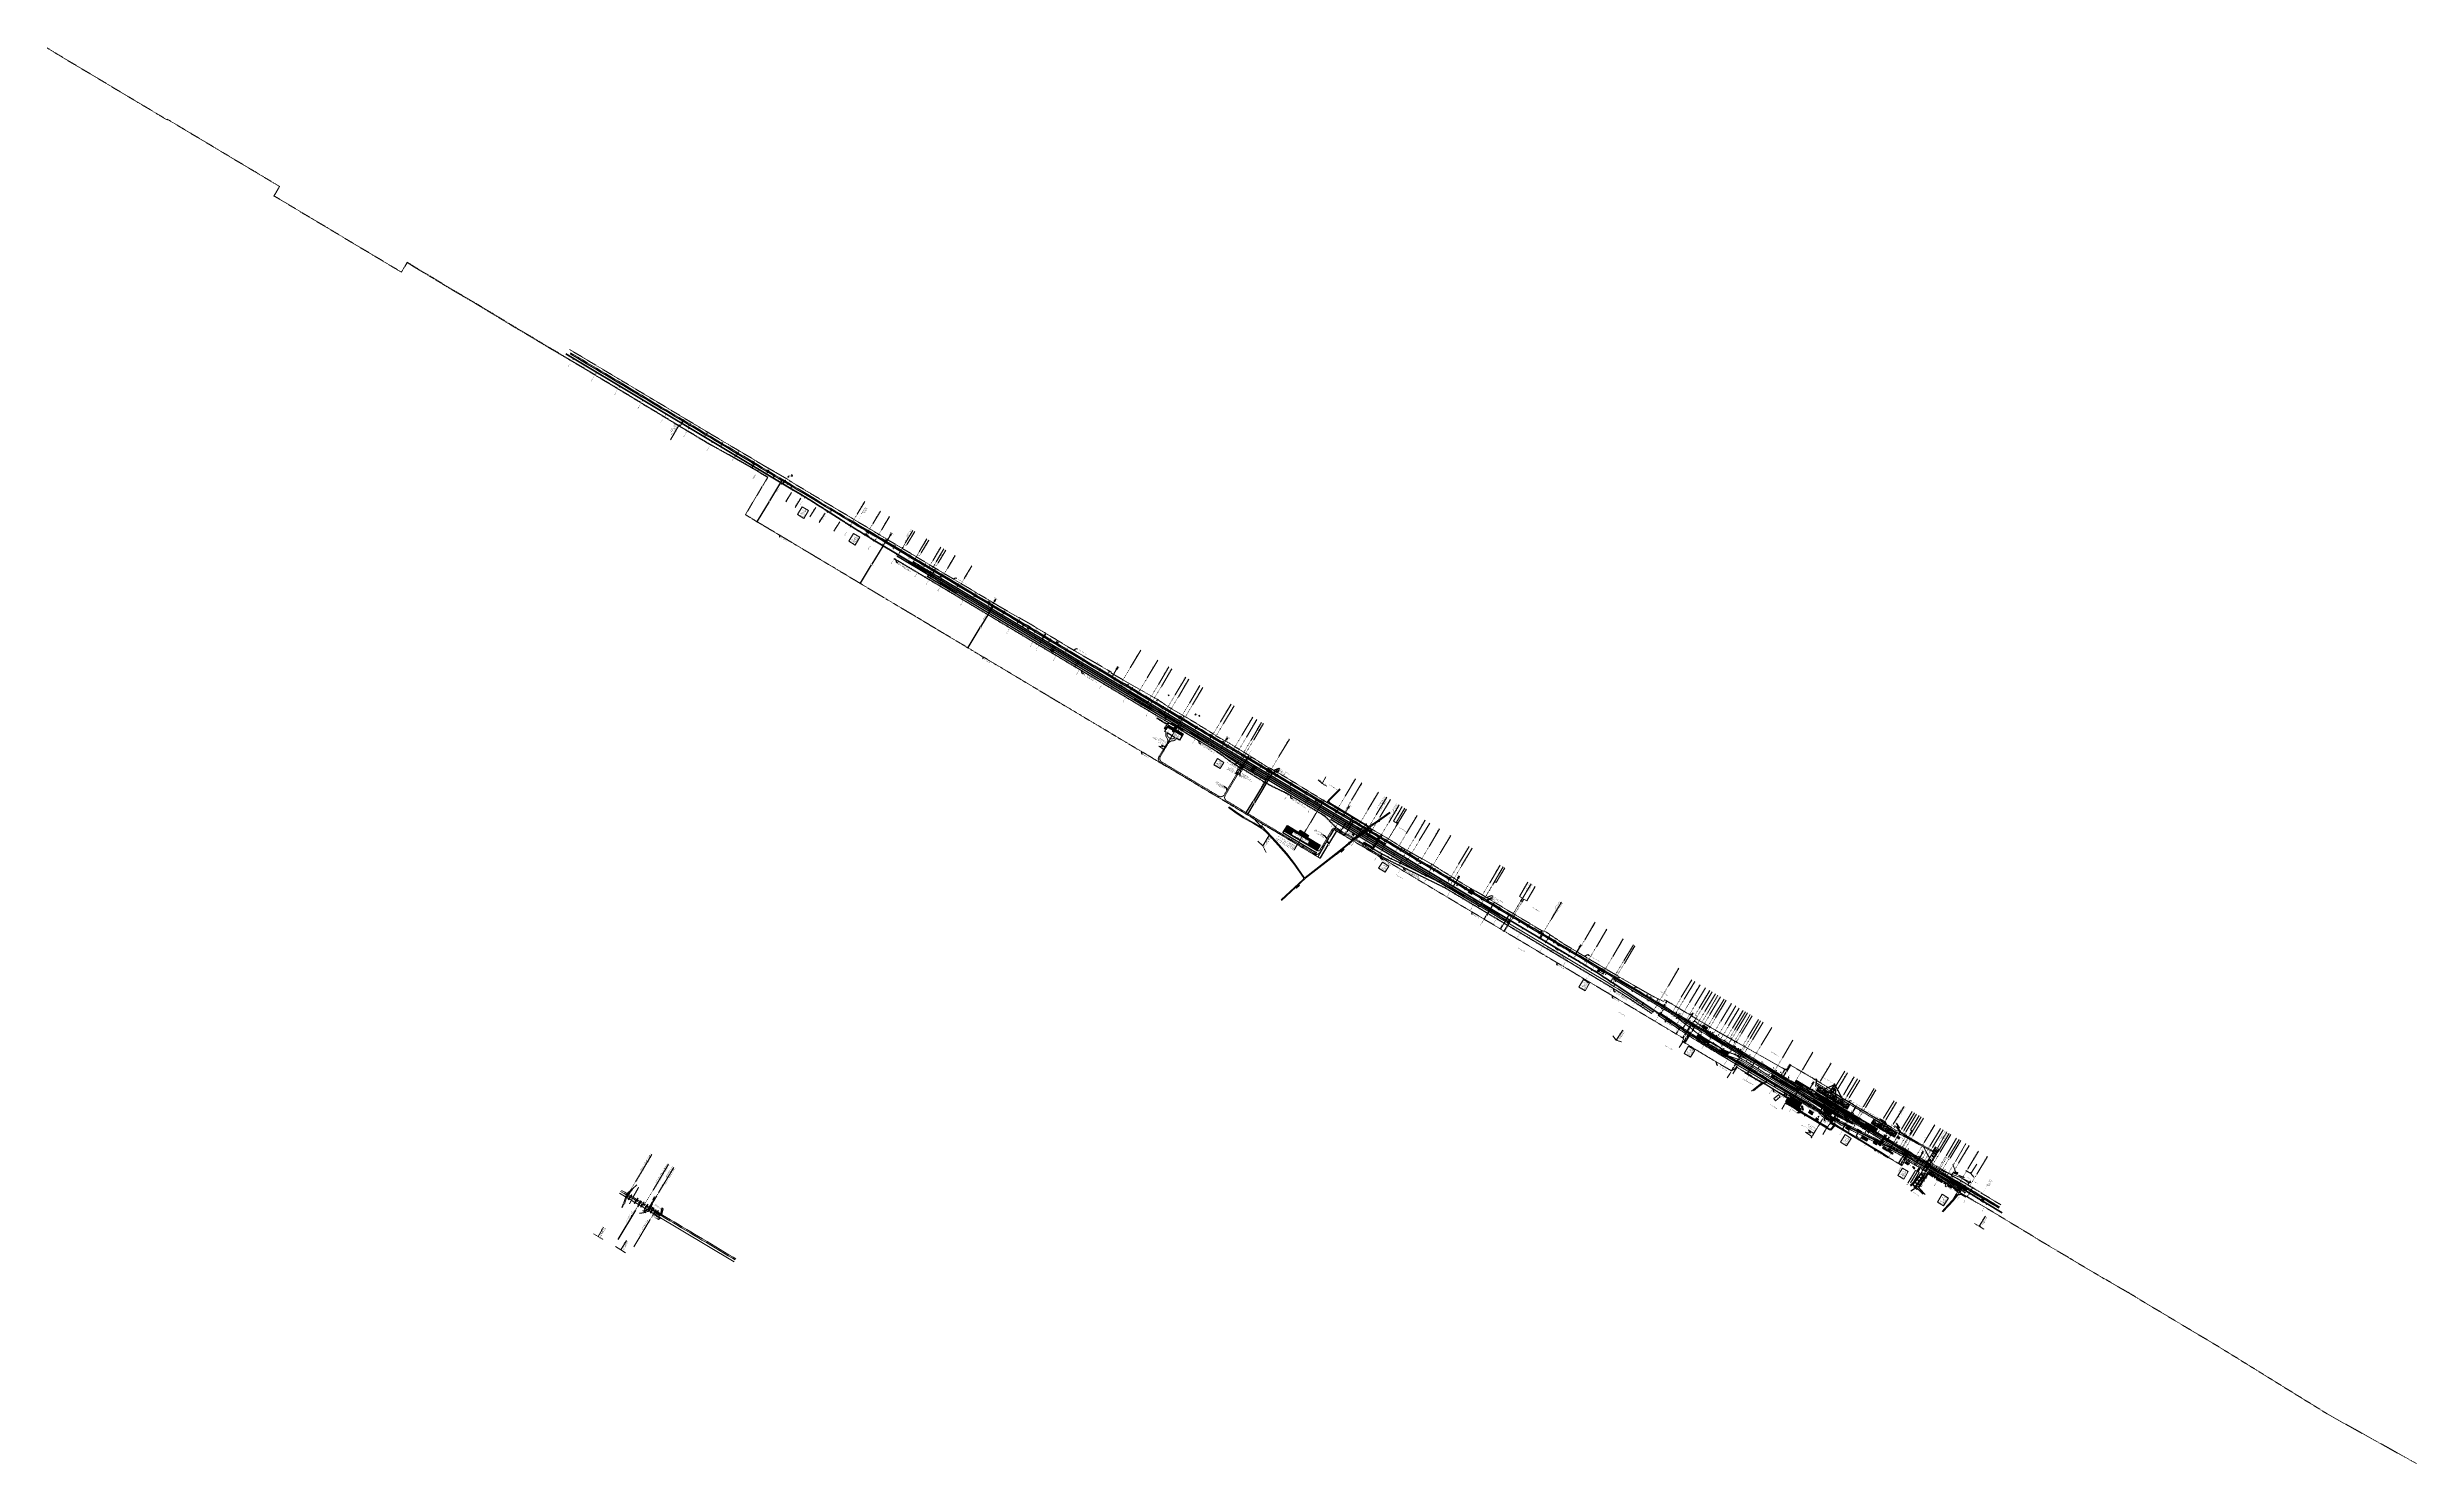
# Model space of a CAD drawing. Header units: metres. Extents: x 597821 to 610090, y 3402206 to 3407451.
# Drawn here: x 601316 to 610090, y 3402206 to 3407451 of the extents above; entities that cross this region are included whole.
import ezdxf
from ezdxf.enums import TextEntityAlignment as Align

# ---------------------------------------------------------------- set-up
doc = ezdxf.new("R2010")
doc.units = ezdxf.units.M
doc.header["$MEASUREMENT"] = 0
for name, pattern in [('CENTER', [2, 1.25, -0.25, 0.25, -0.25]), ('DASHED', [0.75, 0.5, -0.25]), ('DASHED2', [0.375, 0.25, -0.125]), ('DOT', [0.25, 0, -0.25]), ('PHANTOM', [2.5, 1.25, -0.25, 0.25, -0.25, 0.25, -0.25]), ('PHANTOM2', [1.25, 0.625, -0.125, 0.125, -0.125, 0.125, -0.125])]:
    doc.linetypes.add(name, pattern=pattern)
doc.layers.get('Defpoints').update_dxf_attribs({"color": 5})
for name, color, linetype in [('AA_P_CEN_0.05', 2, 'CENTER'), ('AA_P_CON_0.30', 1, 'Continuous'), ('AA_P_TEX_0.18', 30, 'Continuous'), ('BASE PLATE', 1, 'Continuous'), ('Box', 5, 'Continuous'), ('col', 7, 'Continuous'), ('Existing Railway Boundary', 7, 'CENTER'), ('PROPOSED FEATURES', 10, 'Continuous'), ('PROPOSED TEXT', 1, 'Continuous'), ('Wall', 1, 'Continuous')]:
    doc.layers.add(name, color=color, linetype=linetype)
for name, color, linetype, lineweight in [('AA_P_CON_0.25', 1, 'Continuous', 25), ('AA_P_HAT_0.09', 8, 'Continuous', 0), ('Bench_Mark', 7, 'Continuous', 0), ('BRIDGE DETAILS PLAN', 7, 'Continuous', 0), ('Building Under Cons.', 7, 'Continuous', 13), ('Cardinal_Leader', 10, 'Continuous', 0), ("CHAWAPAIL STN. SRJ's", 7, 'Continuous', 0), ('CL OF RAILWAYTRACK', 7, 'Continuous', 30), ('Commercial Building Pucca', 7, 'Continuous', 0), ('Compound Wall', 7, 'Continuous', 0), ('Culvert Parapet', 7, 'Continuous', 0), ('DFCC BOUNDARY', 6, 'CENTER', 0), ('Exg track', 7, 'Continuous', 0), ('EXG. GRADES IN PLAN', 7, 'Continuous', 0), ('Existing IR Chainage', 7, 'Continuous', 0), ('Existing IR Track', 143, 'Continuous', 0), ('Fence', 7, 'F-LINE', 13), ('Gate', 7, 'Continuous', 0), ('Govt buliding', 7, 'Continuous', 0), ('Grill', 7, 'Continuous', 0), ('Hand_Pump', 8, 'Continuous', 0), ('KM STONE', 7, 'Continuous', 0), ('Lamp_Post', 8, 'Continuous', 0), ('LC DETAILS IN PLAN', 7, 'Continuous', 0), ('MATCH LINE', 7, 'Continuous', 0), ('Name Board', 8, 'Continuous', 0), ("NEW CHAWAPAIL STN. SRJ's", 10, 'Continuous', 0), ('Ofc Pillar', 7, 'Continuous', 0), ('OHE MAST', 7, 'Continuous', 0), ('Pavers', 7, 'Continuous', 0), ('Piers_Abutment', 7, 'Continuous', 0), ('Pipe line-Pertolium', 7, 'PHANTOM', 0), ('Platform', 7, 'Continuous', 0), ('Pow_Line', 134, 'Continuous', 0), ('Proposed Chainage', 10, 'Continuous', 0), ('Proposed Curve_Details', 10, 'Continuous', 0), ('PROPOSED DFCC TRACK', 1, 'Continuous', 0), ('PROPOSED GRADES IN PLAN', 10, 'Continuous', 0), ('proposed structure', 1, 'Continuous', 0), ('Proposed TPTC Chainages', 10, 'Continuous', 0), ('Religious_Place', 7, 'Continuous', 0), ('Residential Building Pucca', 7, 'Continuous', 0), ('Residential Building Semipucca', 9, 'Continuous', 0), ('SFL', 7, 'Continuous', 0), ('Shed', 7, 'Continuous', 0), ('Side Details', 7, 'Continuous', 0), ('SRJ CH. in Station', 7, 'Continuous', 0), ('STEEL', 5, 'Continuous', 25), ('Step', 7, 'Continuous', 0), ('Subroad Centre', 34, 'Continuous', 0), ('Subroad Edge', 34, 'Continuous', 0), ('Telephone_Pole', 8, 'Continuous', 0), ('Text1', 7, 'Continuous', 0), ('Transformer', 8, 'Continuous', 0), ('Trolley Stand', 7, 'Continuous', 0), ('Village Area text', 8, 'Continuous', 0), ('Village Name', 7, 'Continuous', 0), ('Well', 5, 'Continuous', 0), ('Wing Wall', 7, 'Continuous', 0), ('WL', 7, 'Continuous', 0)]:
    doc.layers.add(name, color=color, linetype=linetype, lineweight=lineweight)
doc.styles.add('AA-ARIAL', font='arial.ttf')
doc.styles.add('ARIAL', font='arial.ttf')
doc.styles.add('CUT-FILL', font='cut-fill.shx', dxfattribs={"height": 2})
doc.styles.add('NB', font='swissbo.ttf', dxfattribs={"height": 1.5})
doc.styles.get("Standard").update_dxf_attribs({"font": 'arial.ttf'})
doc.styles.add('Style-Arial', font='arial.ttf')
doc.styles.add('Vill txt', font='arial.ttf', dxfattribs={"height": 3})
doc.linetypes.add('F-LINE', pattern='A,0.6,["X",Standard,S=0.3,R=0,X=0,Y=-0.15],0.1', length=0.7)
doc.dimstyles.new('1-100', dxfattribs={"dimscale": 100, "dimtxt": 2.5, "dimasz": 2, "dimexe": 1, "dimexo": 1, "dimgap": 0.5, "dimtad": 1, "dimtoh": 1, "dimdec": 0, "dimzin": 0, "dimdsep": 46, "dimtxsty": 'AA-ARIAL', "dimblk": 'OBLIQUE', "dimcen": 0.09, "dimdle": 1, "dimclrd": 256, "dimclre": 256, "dimclrt": 30, "dimaunit": 1, "dimadec": 3, "dimazin": 0, "dimtfac": 1, "dimtdec": 0, "dimtofl": 0, "dimtmove": 0, "dimatfit": 3, "dimfxl": 1, "dimtolj": 1, "dimtzin": 0, "dimlwd": -1, "dimlwe": -1, "dimarcsym": 0})
doc.dimstyles.new('d', dxfattribs={"dimtxt": 2, "dimasz": 2, "dimexe": 0.18, "dimexo": 1, "dimgap": 0.09, "dimtad": 0, "dimtih": 1, "dimtoh": 1, "dimzin": 0, "dimdsep": 46, "dimtxsty": 'Standard', "dimcen": 0.09, "dimclrd": 256, "dimclrt": 256, "dimadec": 0, "dimazin": 0, "dimtfac": 1, "dimtofl": 0, "dimtmove": 0, "dimatfit": 3, "dimfxl": 1, "dimtolj": 1, "dimtzin": 0, "dimarcsym": 0})
doc.dimstyles.new('DIM', dxfattribs={"dimtxt": 2.5, "dimasz": 2.5, "dimexe": 0.18, "dimexo": 0.0625, "dimgap": 0.09, "dimtad": 0, "dimtih": 1, "dimtoh": 1, "dimdec": 3, "dimzin": 0, "dimdsep": 46, "dimtxsty": 'Standard', "dimcen": 0.09, "dimadec": 0, "dimazin": 0, "dimtfac": 1, "dimtdec": 3, "dimtofl": 0, "dimtmove": 0, "dimatfit": 3, "dimfxl": 1, "dimtolj": 1, "dimtzin": 0, "dimarcsym": 0})
doc.dimstyles.new('ISO-25', dxfattribs={"dimtxt": 2.5, "dimasz": 2.5, "dimexe": 1.25, "dimexo": 0.625, "dimtad": 1, "dimtxsty": 'Standard', "dimcen": 2.5, "dimadec": 0, "dimazin": 0, "dimtfac": 1, "dimtmove": 0, "dimatfit": 3, "dimfxl": 1, "dimarcsym": 0})
doc.dimstyles.get("Standard").update_dxf_attribs({"dimtxt": 0.18, "dimasz": 0.18, "dimexe": 0.18, "dimexo": 0.0625, "dimgap": 0.09, "dimtad": 0, "dimtih": 1, "dimtoh": 1, "dimdec": 4, "dimzin": 0, "dimdsep": 46, "dimtxsty": 'Standard', "dimcen": 0.09, "dimadec": 0, "dimazin": 0, "dimtfac": 1, "dimtdec": 4, "dimtofl": 0, "dimtmove": 0, "dimatfit": 3, "dimfxl": 1, "dimtolj": 1, "dimtzin": 0, "dimarcsym": 0})
doc.dimstyles.new('Standard for ex', dxfattribs={"dimtxt": 0.18, "dimasz": 0.18, "dimexe": 0.18, "dimexo": 0.0625, "dimgap": 0.09, "dimtad": 0, "dimtih": 1, "dimtoh": 1, "dimdec": 4, "dimzin": 0, "dimdsep": 46, "dimtxsty": 'Standard', "dimcen": 0.09, "dimadec": 0, "dimazin": 0, "dimtfac": 1, "dimtdec": 4, "dimtofl": 0, "dimtmove": 0, "dimatfit": 3, "dimfxl": 1, "dimtolj": 1, "dimtzin": 0, "dimarcsym": 0})
pattern_1 = [(45, (0, 0), (-0.8838834765, 0.8838834765), [])]
pattern_2 = [(45, (0, 0), (-1.0606601718, 1.0606601718), [])]
pattern_3 = [(45, (0, 0), (-0.97227182413, 0.97227182413), [])]

# ---------------------------------------------------------------- blocks, each defined once
blk = doc.blocks.new('*D1')
at = {"layer": 'Defpoints', "color": 0, "transparency": 16777216}
for p in [(608402, 3403226.9), (608402.7, 3403226.4), (608406.8, 3403233.2)]:
    blk.add_point(p, dxfattribs=at)
at = {"layer": 'PROPOSED DFCC TRACK', "color": 0, "lineweight": -2, "transparency": 16777216}
for p, q in [((608402.6, 3403226.5), (608401.8, 3403226.9)), ((608405, 3403232), (608403, 3403228.6)), ((608406.7, 3403233.3), (608405.9, 3403233.8))]:
    blk.add_line(p, q, dxfattribs=at)
at = {"layer": 'PROPOSED DFCC TRACK', "color": 0, "transparency": 16777216}
for points in [[(608402.7, 3403228.7), (608403.3, 3403228.4), (608402, 3403226.9)], [(608404.7, 3403232.1), (608405.3, 3403231.8), (608406, 3403233.7)]]:
    blk.add_solid(points, dxfattribs=at)
at = {"layer": 'PROPOSED DFCC TRACK', "color": 0, "lineweight": 0, "transparency": 16777216, "insert": (608401.5, 3403230.9), "char_height": 2, "attachment_point": 5, "rotation": 149, "style": 'Style-Arial'}
blk.add_mtext('\\A1;7.968m', dxfattribs=at)
blk = doc.blocks.new('TerminatorOpen_0.5')
at = {"color": 0, "linetype": 'ByBlock', "lineweight": -2}
for q in [(-1, 0.25), (-1, 0), (-1, -0.25)]:
    blk.add_line((0, 0), q, dxfattribs=at)
blk = doc.blocks.new('*D2')
at = {"layer": 'Defpoints', "color": 0, "transparency": 16777216}
for p in [(607880.2, 3403509.9), (607882.1, 3403508.7), (607889.8, 3403521.5)]:
    blk.add_point(p, dxfattribs=at)
at = {"layer": 'PROPOSED DFCC TRACK', "color": 0, "lineweight": -2, "transparency": 16777216}
for p, q in [((607882, 3403508.8), (607880.1, 3403509.9)), ((607886.9, 3403521), (607881.3, 3403511.6)), ((607889.7, 3403521.6), (607887.8, 3403522.7))]:
    blk.add_line(p, q, dxfattribs=at)
at = {"layer": 'PROPOSED DFCC TRACK', "color": 0, "transparency": 16777216}
for points in [[(607881, 3403511.7), (607881.5, 3403511.4), (607880.2, 3403509.9)], [(607886.6, 3403521.1), (607887.2, 3403520.8), (607887.9, 3403522.7)]]:
    blk.add_solid(points, dxfattribs=at)
at = {"layer": 'PROPOSED DFCC TRACK', "color": 0, "lineweight": 0, "transparency": 16777216, "insert": (607882.1, 3403517.1), "char_height": 2, "attachment_point": 5, "rotation": 149, "style": 'Style-Arial'}
blk.add_mtext('\\A1;14.936m', dxfattribs=at)
blk = doc.blocks.new('*D3')
at = {"layer": 'Defpoints', "color": 0, "transparency": 16777216}
for p in [(608239.6, 3403321.2), (608240.8, 3403332.5), (608244.7, 3403330.2)]:
    blk.add_point(p, dxfattribs=at)
at = {"layer": 'PROPOSED DFCC TRACK', "color": 0, "lineweight": -2, "transparency": 16777216}
for p, q in [((608239.4, 3403321.2), (608235.5, 3403323.5)), ((608236.6, 3403325.2), (608236.6, 3403325.3)), ((608239.8, 3403330.7), (608237.8, 3403327.2)), ((608244.6, 3403330.3), (608240.6, 3403332.5))]:
    blk.add_line(p, q, dxfattribs=at)
at = {"layer": 'PROPOSED DFCC TRACK', "color": 0, "transparency": 16777216}
for points in [[(608236.3, 3403325.3), (608236.9, 3403325), (608235.6, 3403323.4)], [(608239.5, 3403330.9), (608240.1, 3403330.6), (608240.8, 3403332.5)]]:
    blk.add_solid(points, dxfattribs=at)
at = {"layer": 'PROPOSED DFCC TRACK', "color": 0, "lineweight": 0, "transparency": 16777216, "insert": (608235.7, 3403327.1), "char_height": 2, "attachment_point": 5, "rotation": 149, "style": 'Style-Arial'}
blk.add_mtext('\\A1;10.423m', dxfattribs=at)
blk = doc.blocks.new('*D4')
at = {"layer": 'Defpoints', "color": 0, "transparency": 16777216}
for p in [(608105.4, 3403394), (608109.4, 3403391.6), (608111.5, 3403404.2)]:
    blk.add_point(p, dxfattribs=at)
at = {"layer": 'PROPOSED DFCC TRACK', "color": 0, "lineweight": -2, "transparency": 16777216}
for p, q in [((608105.5, 3403394), (608109.5, 3403391.6)), ((608114.5, 3403400.1), (608110.4, 3403393.4)), ((608111.6, 3403404.2), (608115.6, 3403401.8))]:
    blk.add_line(p, q, dxfattribs=at)
at = {"layer": 'PROPOSED DFCC TRACK', "color": 0, "transparency": 16777216}
for points in [[(608110.1, 3403393.5), (608110.7, 3403393.2), (608109.4, 3403391.6)], [(608114.2, 3403400.3), (608114.7, 3403400), (608115.5, 3403401.9)]]:
    blk.add_solid(points, dxfattribs=at)
at = {"layer": 'PROPOSED DFCC TRACK', "color": 0, "lineweight": 0, "transparency": 16777216, "insert": (608118.7, 3403394.9), "char_height": 2, "attachment_point": 5, "rotation": 149, "style": 'Style-Arial'}
blk.add_mtext('\\A1;11.889m', dxfattribs=at)
blk = doc.blocks.new('*D5')
at = {"layer": 'Defpoints', "color": 0, "transparency": 16777216}
for p in [(607287, 3403869.9), (607299.2, 3403890.3), (607300.6, 3403889.5)]:
    blk.add_point(p, dxfattribs=at)
at = {"layer": 'PROPOSED DFCC TRACK', "color": 0, "lineweight": -2, "transparency": 16777216}
for p, q in [((607287.1, 3403869.8), (607288.5, 3403869)), ((607289.4, 3403870.8), (607294, 3403878.6)), ((607299.5, 3403887.8), (607295.2, 3403880.6)), ((607299.3, 3403890.3), (607300.7, 3403889.5))]:
    blk.add_line(p, q, dxfattribs=at)
at = {"layer": 'PROPOSED DFCC TRACK', "color": 0, "transparency": 16777216}
for points in [[(607289.1, 3403871), (607289.7, 3403870.6), (607288.4, 3403869.1)], [(607299.2, 3403888), (607299.8, 3403887.6), (607300.6, 3403889.5)]]:
    blk.add_solid(points, dxfattribs=at)
at = {"layer": 'PROPOSED DFCC TRACK', "color": 0, "lineweight": 0, "transparency": 16777216, "insert": (607293.2, 3403880.4), "char_height": 2, "attachment_point": 5, "rotation": 149, "style": 'Style-Arial'}
blk.add_mtext('\\A1;23.806m', dxfattribs=at)
blk = doc.blocks.new('*D6')
at = {"layer": 'Defpoints', "color": 0, "transparency": 16777216}
for p in [(606865.3, 3404138.5), (606865.7, 3404138.3), (606872.8, 3404151.1)]:
    blk.add_point(p, dxfattribs=at)
at = {"layer": 'PROPOSED DFCC TRACK', "color": 0, "lineweight": -2, "transparency": 16777216}
for p, q in [((606865.4, 3404138.4), (606865.8, 3404138.2)), ((606866.7, 3404140), (606869, 3404143.7)), ((606872.2, 3404149.1), (606870.1, 3404145.7)), ((606872.9, 3404151), (606873.4, 3404150.8))]:
    blk.add_line(p, q, dxfattribs=at)
at = {"layer": 'PROPOSED DFCC TRACK', "color": 0, "transparency": 16777216}
for points in [[(606866.5, 3404140.1), (606867, 3404139.8), (606865.7, 3404138.3)], [(606871.9, 3404149.3), (606872.5, 3404149), (606873.2, 3404150.8)]]:
    blk.add_solid(points, dxfattribs=at)
at = {"layer": 'PROPOSED DFCC TRACK', "color": 0, "lineweight": 0, "transparency": 16777216, "insert": (606870.1, 3404144.3), "char_height": 2, "attachment_point": 5, "rotation": 149, "style": 'Style-Arial'}
blk.add_mtext('\\A1;14.671m', dxfattribs=at)
blk = doc.blocks.new('*D7')
at = {"layer": 'Defpoints', "color": 0, "transparency": 16777216}
for p in [(608274.5, 3403301.3), (608276.2, 3403304.4, 270.3), (608278.2, 3403299.2)]:
    blk.add_point(p, dxfattribs=at)
at = {"layer": 'PROPOSED DFCC TRACK', "color": 0, "lineweight": -2, "transparency": 16777216}
for p, q in [((608274.6, 3403301.3), (608278.3, 3403299.1)), ((608277.2, 3403297.5), (608276.2, 3403295.7)), ((608276.3, 3403304.3), (608280, 3403302.2)), ((608280.9, 3403304), (608281.9, 3403305.7))]:
    blk.add_line(p, q, dxfattribs=at)
at = {"layer": 'PROPOSED DFCC TRACK', "color": 0, "transparency": 16777216}
for points in [[(608276.9, 3403297.6), (608277.5, 3403297.3), (608278.2, 3403299.2)], [(608280.6, 3403304.1), (608281.2, 3403303.8), (608279.9, 3403302.2)]]:
    blk.add_solid(points, dxfattribs=at)
at = {"layer": 'PROPOSED DFCC TRACK', "color": 0, "lineweight": 0, "transparency": 16777216, "insert": (608278.7, 3403301.2), "char_height": 2, "attachment_point": 5, "rotation": 149, "style": 'Style-Arial'}
blk.add_mtext('\\A1;3.500m', dxfattribs=at)
blk = doc.blocks.new('*D8')
at = {"layer": 'Defpoints', "color": 0, "transparency": 16777216}
for p in [(607772, 3403566.6, 263), (607774.7, 3403571.8), (607775, 3403571.6)]:
    blk.add_point(p, dxfattribs=at)
at = {"layer": 'PROPOSED DFCC TRACK', "color": 0, "lineweight": -2, "transparency": 16777216}
for p, q in [((607771.9, 3403566.7), (607771.7, 3403566.8)), ((607772.8, 3403568.5), (607773.7, 3403570.1)), ((607774.9, 3403571.7), (607774.6, 3403571.8))]:
    blk.add_line(p, q, dxfattribs=at)
at = {"layer": 'PROPOSED DFCC TRACK', "color": 0, "transparency": 16777216}
for points in [[(607772.5, 3403568.7), (607773.1, 3403568.3), (607771.8, 3403566.8)], [(607773.4, 3403570.2), (607774, 3403569.9), (607774.7, 3403571.8)]]:
    blk.add_solid(points, dxfattribs=at)
at = {"layer": 'PROPOSED DFCC TRACK', "color": 0, "lineweight": 0, "transparency": 16777216, "insert": (607777.7, 3403566.4), "char_height": 2, "attachment_point": 5, "rotation": 149, "style": 'Style-Arial'}
blk.add_mtext('\\A1;5.812m', dxfattribs=at)
blk = doc.blocks.new('*D9')
at = {"layer": 'Defpoints', "color": 0, "transparency": 16777216}
for p in [(607812.8, 3403542.5, 262.9), (607815.4, 3403547.8), (607815.8, 3403547.6)]:
    blk.add_point(p, dxfattribs=at)
at = {"layer": 'PROPOSED DFCC TRACK', "color": 0, "lineweight": -2, "transparency": 16777216}
for p, q in [((607812.7, 3403542.5), (607812.3, 3403542.8)), ((607813.4, 3403544.4), (607814.4, 3403546.1)), ((607815.7, 3403547.6), (607815.3, 3403547.8))]:
    blk.add_line(p, q, dxfattribs=at)
at = {"layer": 'PROPOSED DFCC TRACK', "color": 0, "transparency": 16777216}
for points in [[(607813.1, 3403544.6), (607813.7, 3403544.3), (607812.4, 3403542.7)], [(607814.1, 3403546.2), (607814.7, 3403545.9), (607815.4, 3403547.8)]]:
    blk.add_solid(points, dxfattribs=at)
at = {"layer": 'PROPOSED DFCC TRACK', "color": 0, "lineweight": 0, "transparency": 16777216, "insert": (607808.2, 3403548.9), "char_height": 2, "attachment_point": 5, "rotation": 149, "style": 'Style-Arial'}
blk.add_mtext('\\A1;5.893m', dxfattribs=at)
blk = doc.blocks.new('*D10')
at = {"layer": 'Defpoints', "color": 0, "transparency": 16777216}
for p in [(607053, 3404025, 267.2), (607056.8, 3404030.8, 267.2), (607056.8, 3404030.8)]:
    blk.add_point(p, dxfattribs=at)
at = {"layer": 'PROPOSED DFCC TRACK', "color": 0, "lineweight": -2, "transparency": 16777216}
blk.add_line((607054.1, 3404026.7), (607055.7, 3404029.2), dxfattribs=at)
at = {"layer": 'PROPOSED DFCC TRACK', "color": 0, "transparency": 16777216}
for points in [[(607053.8, 3404026.9), (607054.4, 3404026.5), (607053, 3404025)], [(607055.4, 3404029.3), (607056, 3404029), (607056.8, 3404030.8)]]:
    blk.add_solid(points, dxfattribs=at)
at = {"layer": 'PROPOSED DFCC TRACK', "color": 0, "lineweight": 0, "transparency": 16777216, "insert": (607050.3, 3404031), "char_height": 2, "attachment_point": 5, "rotation": 149, "style": 'Style-Arial'}
blk.add_mtext('\\A1;6.971m', dxfattribs=at)
blk = doc.blocks.new('*D11')
at = {"layer": 'Defpoints', "color": 0, "transparency": 16777216}
for p in [(606014.7, 3404646.8), (606016.9, 3404645.5), (606024.4, 3404658.1)]:
    blk.add_point(p, dxfattribs=at)
at = {"layer": 'PROPOSED DFCC TRACK', "color": 0, "lineweight": -2, "transparency": 16777216}
for p, q in [((606016.8, 3404645.6), (606014.6, 3404646.9)), ((606021.2, 3404657.7), (606015.7, 3404648.5)), ((606024.3, 3404658.2), (606022.1, 3404659.5))]:
    blk.add_line(p, q, dxfattribs=at)
at = {"layer": 'PROPOSED DFCC TRACK', "color": 0, "transparency": 16777216}
for points in [[(606015.4, 3404648.7), (606016, 3404648.4), (606014.7, 3404646.8)], [(606020.9, 3404657.9), (606021.5, 3404657.5), (606022.2, 3404659.4)]]:
    blk.add_solid(points, dxfattribs=at)
at = {"layer": 'PROPOSED DFCC TRACK', "color": 0, "lineweight": 0, "transparency": 16777216, "insert": (606014.6, 3404656.6), "char_height": 2, "attachment_point": 5, "rotation": 149, "style": 'Style-Arial'}
blk.add_mtext('\\A1;14.656m', dxfattribs=at)
blk = doc.blocks.new('*D12')
at = {"layer": 'Defpoints', "color": 0, "transparency": 16777216}
for p in [(607514.1, 3403732.7), (607511, 3403727.4), (607511, 3403727.4)]:
    blk.add_point(p, dxfattribs=at)
at = {"layer": 'PROPOSED DFCC TRACK', "color": 0, "lineweight": -2, "transparency": 16777216}
for p, q in [((607513.1, 3403731), (607512, 3403729.1)), ((607514, 3403732.8), (607514, 3403732.8)), ((607510.9, 3403727.5), (607510.9, 3403727.5))]:
    blk.add_line(p, q, dxfattribs=at)
at = {"layer": 'PROPOSED DFCC TRACK', "color": 0, "transparency": 16777216}
for points in [[(607511.7, 3403729.3), (607512.3, 3403729), (607511, 3403727.4)], [(607512.8, 3403731.2), (607513.4, 3403730.9), (607514.1, 3403732.7)]]:
    blk.add_solid(points, dxfattribs=at)
at = {"layer": 'PROPOSED DFCC TRACK', "color": 0, "lineweight": 0, "transparency": 16777216, "insert": (607517.3, 3403727), "char_height": 2, "attachment_point": 5, "rotation": 149, "style": 'Style-Arial'}
blk.add_mtext('\\A1;6.180m', dxfattribs=at)
blk = doc.blocks.new('*D13')
at = {"layer": 'Defpoints', "color": 0, "transparency": 16777216}
for p in [(606240.3, 3404519.3), (606249, 3404523.8), (606244.7, 3404516.7)]:
    blk.add_point(p, dxfattribs=at)
at = {"layer": 'PROPOSED DFCC TRACK', "color": 0, "lineweight": -2, "transparency": 16777216}
for p, q in [((606244.6, 3404516.7), (606240.2, 3404519.3)), ((606243.6, 3404524.7), (606241.4, 3404521)), ((606248.9, 3404523.8), (606244.5, 3404526.5))]:
    blk.add_line(p, q, dxfattribs=at)
at = {"layer": 'PROPOSED DFCC TRACK', "color": 0, "transparency": 16777216}
for points in [[(606241.1, 3404521.2), (606241.7, 3404520.8), (606240.3, 3404519.3)], [(606243.3, 3404524.9), (606243.9, 3404524.5), (606244.6, 3404526.4)]]:
    blk.add_solid(points, dxfattribs=at)
at = {"layer": 'PROPOSED DFCC TRACK', "color": 0, "lineweight": 0, "transparency": 16777216, "insert": (606240.6, 3404524.5), "char_height": 2, "attachment_point": 5, "rotation": 149, "style": 'Style-Arial'}
blk.add_mtext('\\A1;8.331m', dxfattribs=at)
blk = doc.blocks.new('HP')
at = {"color": 8}
for points, const_width in [([(-0.8, 1), (-0.8, 1.3), (0, 1.3)], 0.108), ([(0, 0.2), (0, 1.8)], 0.541), ([(0, 1.7), (1, 1.1), (1.4, 1)], 0.0676)]:
    blk.add_lwpolyline(points, dxfattribs=dict(at, const_width=const_width))
at = {"color": 8, "const_width": 0.0676}
blk.add_lwpolyline([(0, 0.2), (-0.4, 0.2), (-0.4, 0), (0.4, 0), (0.4, 0.2)], close=True, dxfattribs=at)
blk = doc.blocks.new('LP')
for points in [[(0, 0), (0, 1.5)], [(0.3, 1.3), (0.4, 1.3)]]:
    blk.add_lwpolyline(points)
for centre, radius, start, end in [((0.1, 1), 0.519, 57.64249, 97.31648), ((0.3, 1.3), 0.094, 11.70118, 168.04763)]:
    blk.add_arc(centre, radius, start, end)
at = {"extrusion": (0, 0, -1)}
blk.add_ellipse((0, 0), major_axis=(0.308, 0), ratio=0.400495, dxfattribs=at)
blk.add_ellipse((0.3, 1.4), major_axis=(0.0017, 0.0438), ratio=0.461056, start_param=1.74022, end_param=4.575836)
blk = doc.blocks.new('NB')
for p, q in [((-1, 0.8), (-1, 2)), ((-1, 2), (1, 2)), ((-1, 0.8), (1, 0.8)), ((-0.1, 0.8), (-0.1, 0)), ((-0.1, 0), (0.1, 0)), ((0.1, 0.8), (0.1, 0)), ((1, 2), (1, 0.8))]:
    blk.add_line(p, q)
at = {"style": 'NB', "width": 1.025371}
blk.add_text('NB', height=0.988, dxfattribs=at).set_placement((0, 1.4), align=Align.MIDDLE)
blk = doc.blocks.new('WL')
at = {"layer": 'WL'}
for p, q in [((1.1, 3.4), (-1.1, 3.4)), ((-1.1, 3.4), (-1.1, 1.3)), ((-1.1, 1.3), (1.1, 1.3)), ((0, 1.3), (0, 0)), ((1.1, 1.3), (1.1, 3.4))]:
    blk.add_line(p, q, dxfattribs=at)
blk.add_lwpolyline([(-1.1, 1.3), (1.1, 3.4)], dxfattribs=at)
at = {"layer": 'WL', "style": 'CUT-FILL'}
for s, p in [('W', (-0.8, 2.4)), ('L', (0.4, 1.6))]:
    blk.add_text(s, height=0.739, dxfattribs=at).set_placement(p)
blk = doc.blocks.new('GT')
at = {"layer": 'Gate'}
for p, q in [((-0.5, -0.5), (-0.5, 0.5)), ((-0.5, 0.5), (0.5, -0.5)), ((0.5, 0.5), (0.5, -0.5))]:
    blk.add_line(p, q, dxfattribs=at)
blk.add_lwpolyline([(0.5, 0.5), (-0.5, -0.5)], dxfattribs=at)
blk = doc.blocks.new('TP')
at = {"layer": 'Telephone_Pole'}
blk.add_hatch(color=8, dxfattribs=at).paths.add_polyline_path([(0.5, 0.1, -0.516403), (0.5, 0, 0.157799), (0.4, -0.2, 0.257253), (0.4, -0.2), (0.7, -0.4, 0.297943), (0.7, -0.4, 0.213635), (0.9, -0.1, 0.292624), (0.9, 0.1, 0.314672), (-0.9, 0.1, 0.297888), (-0.9, -0.1, 0.205841), (-0.7, -0.4, 0.297943), (-0.7, -0.4), (-0.4, -0.2, 0.257253), (-0.4, -0.2, 0.155164), (-0.5, 0, -0.510878), (-0.5, 0.1, -0.167449)])
at = {"layer": 'Telephone_Pole', "color": 8}
for p, q in [((-0.7, -0.4), (-0.4, -0.2)), ((-0.4, -0.2), (-0.4, -0.2)), ((0.7, -0.4), (0.4, -0.2)), ((0.4, -0.2), (0.4, -0.2))]:
    blk.add_line(p, q, dxfattribs=at)
blk.add_circle((0, 0), 1.03, dxfattribs=at)
for centre, radius, start, end in [((0, -1.1), 1.5, 55.36592, 125.23532), ((0, -1.3), 1.5, 71.19434, 109.21809), ((-0.5, 0.1), 0.0243, 109.21809, 217.46399), ((-0.8, -0.2), 0.402, 2.18439, 37.46399), ((0.8, -0.2), 0.402, 141.94645, 177.81561), ((0.5, 0.1), 0.0243, 321.94645, 71.19434), ((0.7, -0.1), 0.194, 350.12305, 55.36592), ((-0.4, -0.2), 0.0258, 304.47763, 2.18439), ((0.4, -0.2), 0.0258, 177.81561, 235.52237), ((0.5, 0), 0.462, 301.88655, 350.12305), ((0.7, -0.4), 0.0258, 235.52237, 301.88655)]:
    blk.add_arc(centre, radius, start, end, dxfattribs=at)
blk = doc.blocks.new('TRF')
blk.add_hatch(color=256).paths.add_polyline_path([(0.2, 0), (0.4, 0.4), (-1, -0.3), (0, 0), (-0.2, -0.4), (1, 0.1)])
for p, q in [((-0.7, 0.7), (-0.7, -0.7)), ((-0.5, 0.7), (-0.7, 0.7)), ((-0.5, -0.7), (-0.5, 0.7)), ((0, 0.7), (0, -0.7)), ((0.2, 0.7), (0, 0.7)), ((0.2, -0.7), (0.2, 0.7)), ((0.7, 0.7), (0.7, -0.7)), ((0.9, 0.7), (0.7, 0.7)), ((0.9, -0.7), (0.9, 0.7)), ((-0.7, -0.7), (-0.5, -0.7)), ((0, -0.7), (0.2, -0.7)), ((0.7, -0.7), (0.9, -0.7))]:
    blk.add_line(p, q)
blk.add_lwpolyline([(0.2, 0), (0.4, 0.4), (-1, -0.3), (0, 0), (-0.2, -0.4), (1, 0.1)], close=True)
blk = doc.blocks.new('BM')
blk.add_hatch(color=256).paths.add_polyline_path([(-0.9, 0.9), (-0.9, -0.9), (0.9, -0.9), (0.9, 0.9)])
for p, q in [((0.9, 0.9), (-0.9, 0.9)), ((-0.9, 0.9), (-0.9, -0.9)), ((0.9, -0.9), (0.9, 0.9)), ((-0.9, -0.9), (0.9, -0.9))]:
    blk.add_line(p, q)
blk = doc.blocks.new('KM POST PLAN')
h = blk.add_hatch(color=256)
h.dxf.hatch_style = 1
h.paths.add_polyline_path([(0, -8), (-3, -8), (-3, -20), (0, -20)])
h.paths.add_polyline_path([(0, -8), (0, 0), (-6, -8)])
for points in [[(0, 0), (-6, -8), (6, -8)], [(0, 0), (0, -20)], [(0, 0), (6, -8)], [(3, -8), (3, -20), (-3, -20), (-3, -8)]]:
    blk.add_lwpolyline(points)
at = {"style": 'Style-Arial'}
blk.add_attdef('KM-POST', text='', height=6, dxfattribs=at).set_placement((0, -26, -264), align=Align.MIDDLE_CENTER)
blk = doc.blocks.new('OHE MAST')
h = blk.add_hatch(color=7)
h.dxf.hatch_style = 1
edge = h.paths.add_edge_path()
edge.add_arc((0, 0), 0.514, 0, 360)
at = {"const_width": 0.01}
for points in [[(1.5, 3.5), (1.5, 2), (-1.5, 2), (-1.5, 3.5)], [(0, 2), (0, 0)]]:
    blk.add_lwpolyline(points, dxfattribs=at)
blk.add_circle((0, 0), 0.514)
blk = doc.blocks.new('*D31')
at = {"layer": 'Defpoints', "color": 0, "transparency": 16777216}
for p in [(607971.3, 3403461), (607973.6, 3403459.8), (607975.8, 3403464.3)]:
    blk.add_point(p, dxfattribs=at)
at = {"layer": 'PROPOSED DFCC TRACK', "color": 0, "lineweight": -2, "transparency": 16777216}
for p, q in [((607975.7, 3403464.4), (607973.5, 3403465.5)), ((607973.5, 3403459.9), (607971.2, 3403461)), ((607972.7, 3403463.7), (607972.2, 3403462.8))]:
    blk.add_line(p, q, dxfattribs=at)
at = {"layer": 'PROPOSED DFCC TRACK', "color": 0, "transparency": 16777216}
for points in [[(607972.4, 3403463.8), (607973, 3403463.5), (607973.6, 3403465.5)], [(607971.9, 3403462.9), (607972.5, 3403462.6), (607971.3, 3403461)]]:
    blk.add_solid(points, dxfattribs=at)
at = {"layer": 'PROPOSED DFCC TRACK', "color": 0, "lineweight": 0, "transparency": 16777216, "insert": (607968, 3403465.7), "char_height": 2, "attachment_point": 5, "rotation": 148.1236, "style": 'Style-Arial'}
blk.add_mtext('\\A1;5.000m', dxfattribs=at)
blk = doc.blocks.new('*D32')
at = {"layer": 'Defpoints', "color": 0, "transparency": 16777216}
for p in [(607123.2, 3403996), (607123.2, 3403996), (607125.7, 3404000)]:
    blk.add_point(p, dxfattribs=at)
at = {"layer": 'PROPOSED DFCC TRACK', "color": 0, "lineweight": -2, "transparency": 16777216}
for p, q in [((607122.2, 3403994.2), (607121.2, 3403992.5)), ((607126.7, 3404001.7), (607127.7, 3404003.4))]:
    blk.add_line(p, q, dxfattribs=at)
at = {"layer": 'PROPOSED DFCC TRACK', "color": 0, "transparency": 16777216}
for points in [[(607122.5, 3403994.1), (607121.9, 3403994.4), (607123.2, 3403996)], [(607127, 3404001.6), (607126.4, 3404001.9), (607125.7, 3404000)]]:
    blk.add_solid(points, dxfattribs=at)
at = {"layer": 'PROPOSED DFCC TRACK', "color": 0, "lineweight": 0, "transparency": 16777216, "insert": (607125.3, 3403997.5), "char_height": 2, "attachment_point": 5, "rotation": 150.1236, "style": 'Style-Arial'}
blk.add_mtext('\\A1;4.734', dxfattribs=at)
blk = doc.blocks.new('*D33')
at = {"layer": 'Defpoints', "color": 0, "transparency": 16777216}
for p in [(608267.2, 3403305.4), (608267.2, 3403305.4), (608268.9, 3403308.5, 270.8)]:
    blk.add_point(p, dxfattribs=at)
at = {"layer": 'PROPOSED DFCC TRACK', "color": 0, "lineweight": -2, "transparency": 16777216}
for p, q in [((608266.2, 3403303.7), (608265.2, 3403302)), ((608269.9, 3403310.2), (608270.9, 3403312))]:
    blk.add_line(p, q, dxfattribs=at)
at = {"layer": 'PROPOSED DFCC TRACK', "color": 0, "transparency": 16777216}
for points in [[(608265.9, 3403303.9), (608266.5, 3403303.5), (608267.2, 3403305.4)], [(608269.6, 3403310.4), (608270.2, 3403310.1), (608268.9, 3403308.5)]]:
    blk.add_solid(points, dxfattribs=at)
at = {"layer": 'PROPOSED DFCC TRACK', "color": 0, "lineweight": 0, "transparency": 16777216, "insert": (608262.7, 3403310.8), "char_height": 2, "attachment_point": 5, "rotation": 149, "style": 'Style-Arial'}
blk.add_mtext('\\A1;3.499m', dxfattribs=at)
blk = doc.blocks.new('*D34')
at = {"layer": 'Defpoints', "color": 0, "transparency": 16777216}
for p in [(608433.9, 3403207.8), (608437.6, 3403214.8), (608438, 3403214.6)]:
    blk.add_point(p, dxfattribs=at)
at = {"layer": 'PROPOSED DFCC TRACK', "color": 0, "lineweight": -2, "transparency": 16777216}
for p, q in [((608433.8, 3403207.8), (608433.4, 3403208.1)), ((608434.5, 3403209.7), (608434.9, 3403210.3)), ((608436.6, 3403213.1), (608436.1, 3403212.3)), ((608437.9, 3403214.6), (608437.5, 3403214.9))]:
    blk.add_line(p, q, dxfattribs=at)
at = {"layer": 'PROPOSED DFCC TRACK', "color": 0, "transparency": 16777216}
for points in [[(608434.2, 3403209.9), (608434.8, 3403209.5), (608433.5, 3403208)], [(608436.3, 3403213.3), (608436.9, 3403212.9), (608437.6, 3403214.8)]]:
    blk.add_solid(points, dxfattribs=at)
at = {"layer": 'PROPOSED DFCC TRACK', "color": 0, "lineweight": 0, "transparency": 16777216, "insert": (608435.3, 3403211.4), "char_height": 2, "attachment_point": 5, "rotation": 149, "style": 'Style-Arial'}
blk.add_mtext('\\A1;7.983m', dxfattribs=at)
blk = doc.blocks.new('*D35')
at = {"layer": 'Defpoints', "color": 0, "transparency": 16777216}
for p in [(608437.9, 3403214.6), (608439.9, 3403219), (608440.4, 3403218.7)]:
    blk.add_point(p, dxfattribs=at)
at = {"layer": 'PROPOSED DFCC TRACK', "color": 0, "lineweight": -2, "transparency": 16777216}
for p, q in [((608436.3, 3403213.3), (608435.3, 3403211.6)), ((608437.8, 3403214.7), (608437.3, 3403215)), ((608440.3, 3403218.8), (608439.8, 3403219.1)), ((608440.9, 3403220.7), (608442, 3403222.4))]:
    blk.add_line(p, q, dxfattribs=at)
at = {"layer": 'PROPOSED DFCC TRACK', "color": 0, "transparency": 16777216}
for points in [[(608436, 3403213.5), (608436.6, 3403213.1), (608437.4, 3403215)], [(608440.7, 3403220.9), (608441.2, 3403220.6), (608439.9, 3403219)]]:
    blk.add_solid(points, dxfattribs=at)
at = {"layer": 'PROPOSED DFCC TRACK', "color": 0, "lineweight": 0, "transparency": 16777216, "insert": (608438.6, 3403217), "char_height": 2, "attachment_point": 5, "rotation": 149, "style": 'Style-Arial'}
blk.add_mtext('\\A1;4.720m', dxfattribs=at)
blk = doc.blocks.new('*D36')
at = {"layer": 'Defpoints', "color": 0, "transparency": 16777216}
for p in [(605749.5, 3404805.3), (605752.1, 3404803.7), (605752.7, 3404810.7)]:
    blk.add_point(p, dxfattribs=at)
at = {"layer": 'PROPOSED DFCC TRACK', "color": 0, "lineweight": -2, "transparency": 16777216}
for p, q in [((605749.6, 3404805.2), (605752.2, 3404803.7)), ((605752.8, 3404810.6), (605755.4, 3404809)), ((605754.3, 3404807.4), (605753.1, 3404805.5))]:
    blk.add_line(p, q, dxfattribs=at)
at = {"layer": 'PROPOSED DFCC TRACK', "color": 0, "transparency": 16777216}
for points in [[(605752.8, 3404805.6), (605753.4, 3404805.3), (605752.1, 3404803.7)], [(605754, 3404807.6), (605754.6, 3404807.2), (605755.3, 3404809.1)]]:
    blk.add_solid(points, dxfattribs=at)
at = {"layer": 'PROPOSED DFCC TRACK', "color": 0, "lineweight": 0, "transparency": 16777216, "insert": (605758.6, 3404803), "char_height": 2, "attachment_point": 5, "rotation": 149, "style": 'Style-Arial'}
blk.add_mtext('\\A1;6.250m', dxfattribs=at)
blk = doc.blocks.new('*D37')
at = {"layer": 'Defpoints', "color": 0, "transparency": 16777216}
for p in [(605746.3, 3404799.9), (605748.9, 3404798.4), (605749.5, 3404805.3)]:
    blk.add_point(p, dxfattribs=at)
at = {"layer": 'PROPOSED DFCC TRACK', "color": 0, "lineweight": -2, "transparency": 16777216}
for p, q in [((605746.4, 3404799.9), (605749, 3404798.3)), ((605749.6, 3404805.2), (605752.2, 3404803.7)), ((605751.1, 3404802), (605749.9, 3404800.1))]:
    blk.add_line(p, q, dxfattribs=at)
at = {"layer": 'PROPOSED DFCC TRACK', "color": 0, "transparency": 16777216}
for points in [[(605749.6, 3404800.3), (605750.2, 3404799.9), (605748.9, 3404798.4)], [(605750.8, 3404802.2), (605751.4, 3404801.9), (605752.1, 3404803.7)]]:
    blk.add_solid(points, dxfattribs=at)
at = {"layer": 'PROPOSED DFCC TRACK', "color": 0, "lineweight": 0, "transparency": 16777216, "insert": (605755, 3404798), "char_height": 2, "attachment_point": 5, "rotation": 149, "style": 'Style-Arial'}
blk.add_mtext('\\A1;6.250m', dxfattribs=at)
blk = doc.blocks.new('*D38')
at = {"layer": 'Defpoints', "color": 0, "transparency": 16777216}
for p in [(605743.1, 3404794.6), (605745.7, 3404793), (605746.3, 3404799.9)]:
    blk.add_point(p, dxfattribs=at)
at = {"layer": 'PROPOSED DFCC TRACK', "color": 0, "lineweight": -2, "transparency": 16777216}
for p, q in [((605743.2, 3404794.5), (605745.8, 3404793)), ((605746.4, 3404799.9), (605749, 3404798.3)), ((605747.9, 3404796.7), (605746.7, 3404794.7))]:
    blk.add_line(p, q, dxfattribs=at)
at = {"layer": 'PROPOSED DFCC TRACK', "color": 0, "transparency": 16777216}
for points in [[(605746.4, 3404794.9), (605747, 3404794.6), (605745.7, 3404793)], [(605747.6, 3404796.8), (605748.1, 3404796.5), (605748.9, 3404798.4)]]:
    blk.add_solid(points, dxfattribs=at)
at = {"layer": 'PROPOSED DFCC TRACK', "color": 0, "lineweight": 0, "transparency": 16777216, "insert": (605752.2, 3404792.4), "char_height": 2, "attachment_point": 5, "rotation": 149, "style": 'Style-Arial'}
blk.add_mtext('\\A1;6.250m', dxfattribs=at)
blk = doc.blocks.new('*D39')
at = {"layer": 'Defpoints', "color": 0, "transparency": 16777216}
for p in [(605739.6, 3404788.8), (605742.4, 3404787.2), (605743.1, 3404794.6)]:
    blk.add_point(p, dxfattribs=at)
at = {"layer": 'PROPOSED DFCC TRACK', "color": 0, "lineweight": -2, "transparency": 16777216}
for p, q in [((605739.7, 3404788.8), (605742.5, 3404787.1)), ((605743.2, 3404794.5), (605746, 3404792.8)), ((605744.8, 3404791.2), (605743.4, 3404788.9))]:
    blk.add_line(p, q, dxfattribs=at)
at = {"layer": 'PROPOSED DFCC TRACK', "color": 0, "transparency": 16777216}
for points in [[(605743.2, 3404789), (605743.7, 3404788.7), (605742.4, 3404787.2)], [(605744.5, 3404791.4), (605745.1, 3404791), (605745.9, 3404792.9)]]:
    blk.add_solid(points, dxfattribs=at)
at = {"layer": 'PROPOSED DFCC TRACK', "color": 0, "lineweight": 0, "transparency": 16777216, "insert": (605749.5, 3404787.1), "char_height": 2, "attachment_point": 5, "rotation": 149, "style": 'Style-Arial'}
blk.add_mtext('\\A1;6.700m', dxfattribs=at)
blk = doc.blocks.new('*D40')
at = {"layer": 'Defpoints', "color": 0, "transparency": 16777216}
for p in [(606132.6, 3404569.1), (606132.7, 3404569), (606135.9, 3404574.4)]:
    blk.add_point(p, dxfattribs=at)
at = {"layer": 'PROPOSED DFCC TRACK', "color": 0, "lineweight": -2, "transparency": 16777216}
for p, q in [((606132.6, 3404569.1), (606132.4, 3404569.2)), ((606134.7, 3404572.8), (606133.6, 3404570.8)), ((606135.8, 3404574.4), (606135.7, 3404574.5))]:
    blk.add_line(p, q, dxfattribs=at)
at = {"layer": 'PROPOSED DFCC TRACK', "color": 0, "transparency": 16777216}
for points in [[(606133.3, 3404571), (606133.9, 3404570.6), (606132.6, 3404569.1)], [(606134.5, 3404572.9), (606135, 3404572.6), (606135.8, 3404574.5)]]:
    blk.add_solid(points, dxfattribs=at)
at = {"layer": 'PROPOSED DFCC TRACK', "color": 0, "lineweight": 0, "transparency": 16777216, "insert": (606128.6, 3404575.4), "char_height": 2, "attachment_point": 5, "rotation": 149, "style": 'Style-Arial'}
blk.add_mtext('\\A1;6.250m', dxfattribs=at)
blk = doc.blocks.new('*D41')
at = {"layer": 'Defpoints', "color": 0, "transparency": 16777216}
for p in [(606129.4, 3404563.7), (606129.5, 3404563.6), (606132.7, 3404569)]:
    blk.add_point(p, dxfattribs=at)
at = {"layer": 'PROPOSED DFCC TRACK', "color": 0, "lineweight": -2, "transparency": 16777216}
for p, q in [((606129.4, 3404563.7), (606129.2, 3404563.8)), ((606131.5, 3404567.4), (606130.4, 3404565.5)), ((606132.6, 3404569.1), (606132.4, 3404569.2))]:
    blk.add_line(p, q, dxfattribs=at)
at = {"layer": 'PROPOSED DFCC TRACK', "color": 0, "transparency": 16777216}
for points in [[(606130.1, 3404565.6), (606130.7, 3404565.3), (606129.4, 3404563.7)], [(606131.2, 3404567.6), (606131.8, 3404567.2), (606132.6, 3404569.1)]]:
    blk.add_solid(points, dxfattribs=at)
at = {"layer": 'PROPOSED DFCC TRACK', "color": 0, "lineweight": 0, "transparency": 16777216, "insert": (606125.4, 3404570), "char_height": 2, "attachment_point": 5, "rotation": 149, "style": 'Style-Arial'}
blk.add_mtext('\\A1;6.250m', dxfattribs=at)
blk = doc.blocks.new('*D42')
at = {"layer": 'Defpoints', "color": 0, "transparency": 16777216}
for p in [(606125.9, 3404558), (606126.1, 3404557.9), (606129.5, 3404563.6)]:
    blk.add_point(p, dxfattribs=at)
at = {"layer": 'PROPOSED DFCC TRACK', "color": 0, "lineweight": -2, "transparency": 16777216}
for p, q in [((606126, 3404558), (606125.8, 3404558.1)), ((606128.3, 3404562), (606126.9, 3404559.7)), ((606129.4, 3404563.7), (606129.2, 3404563.8))]:
    blk.add_line(p, q, dxfattribs=at)
at = {"layer": 'PROPOSED DFCC TRACK', "color": 0, "transparency": 16777216}
for points in [[(606126.7, 3404559.9), (606127.2, 3404559.5), (606125.9, 3404558)], [(606128, 3404562.2), (606128.6, 3404561.9), (606129.4, 3404563.7)]]:
    blk.add_solid(points, dxfattribs=at)
at = {"layer": 'PROPOSED DFCC TRACK', "color": 0, "lineweight": 0, "transparency": 16777216, "insert": (606122.6, 3404564.2), "char_height": 2, "attachment_point": 5, "rotation": 149, "style": 'Style-Arial'}
blk.add_mtext('\\A1;6.700m', dxfattribs=at)
blk = doc.blocks.new('*D43')
at = {"layer": 'Defpoints', "color": 0, "transparency": 16777216}
for p in [(606135.8, 3404574.5), (606135.9, 3404574.4), (606139.1, 3404579.7)]:
    blk.add_point(p, dxfattribs=at)
at = {"layer": 'PROPOSED DFCC TRACK', "color": 0, "lineweight": -2, "transparency": 16777216}
for p, q in [((606135.8, 3404574.4), (606135.7, 3404574.5)), ((606137.9, 3404578.1), (606136.8, 3404576.2)), ((606139, 3404579.8), (606138.9, 3404579.9))]:
    blk.add_line(p, q, dxfattribs=at)
at = {"layer": 'PROPOSED DFCC TRACK', "color": 0, "transparency": 16777216}
for points in [[(606136.5, 3404576.4), (606137.1, 3404576), (606135.8, 3404574.5)], [(606137.7, 3404578.3), (606138.2, 3404577.9), (606139, 3404579.8)]]:
    blk.add_solid(points, dxfattribs=at)
at = {"layer": 'PROPOSED DFCC TRACK', "color": 0, "lineweight": 0, "transparency": 16777216, "insert": (606132.1, 3404580.4), "char_height": 2, "attachment_point": 5, "rotation": 149, "style": 'Style-Arial'}
blk.add_mtext('\\A1;6.250m', dxfattribs=at)
blk = doc.blocks.new('*D44')
at = {"layer": 'Defpoints', "color": 0, "transparency": 16777216}
for p in [(606474.8, 3404364.6), (606475, 3404364.5), (606478.2, 3404369.8)]:
    blk.add_point(p, dxfattribs=at)
at = {"layer": 'PROPOSED DFCC TRACK', "color": 0, "lineweight": -2, "transparency": 16777216}
for p, q in [((606474.9, 3404364.5), (606474.7, 3404364.6)), ((606477, 3404368.2), (606475.8, 3404366.3)), ((606478.1, 3404369.9), (606477.9, 3404370))]:
    blk.add_line(p, q, dxfattribs=at)
at = {"layer": 'PROPOSED DFCC TRACK', "color": 0, "transparency": 16777216}
for points in [[(606475.6, 3404366.5), (606476.1, 3404366.1), (606474.8, 3404364.6)], [(606476.7, 3404368.4), (606477.3, 3404368), (606478, 3404369.9)]]:
    blk.add_solid(points, dxfattribs=at)
at = {"layer": 'PROPOSED DFCC TRACK', "color": 0, "lineweight": 0, "transparency": 16777216, "insert": (606470.4, 3404371.4), "char_height": 2, "attachment_point": 5, "rotation": 149, "style": 'Style-Arial'}
blk.add_mtext('\\A1;6.250m', dxfattribs=at)
blk = doc.blocks.new('*D45')
at = {"layer": 'Defpoints', "color": 0, "transparency": 16777216}
for p in [(606471.6, 3404359.2), (606471.8, 3404359.1), (606475, 3404364.5)]:
    blk.add_point(p, dxfattribs=at)
at = {"layer": 'PROPOSED DFCC TRACK', "color": 0, "lineweight": -2, "transparency": 16777216}
for p, q in [((606471.7, 3404359.2), (606471.5, 3404359.3)), ((606473.8, 3404362.9), (606472.6, 3404360.9)), ((606474.9, 3404364.5), (606474.7, 3404364.6))]:
    blk.add_line(p, q, dxfattribs=at)
at = {"layer": 'PROPOSED DFCC TRACK', "color": 0, "transparency": 16777216}
for points in [[(606472.4, 3404361.1), (606472.9, 3404360.7), (606471.6, 3404359.2)], [(606473.5, 3404363), (606474.1, 3404362.7), (606474.8, 3404364.6)]]:
    blk.add_solid(points, dxfattribs=at)
at = {"layer": 'PROPOSED DFCC TRACK', "color": 0, "lineweight": 0, "transparency": 16777216, "insert": (606467.2, 3404365.7), "char_height": 2, "attachment_point": 5, "rotation": 149, "style": 'Style-Arial'}
blk.add_mtext('\\A1;6.250m', dxfattribs=at)
blk = doc.blocks.new('*D46')
at = {"layer": 'Defpoints', "color": 0, "transparency": 16777216}
for p in [(604998.3, 3405254.2), (604998.5, 3405254.1), (605001.7, 3405259.5)]:
    blk.add_point(p, dxfattribs=at)
at = {"layer": 'PROPOSED DFCC TRACK', "color": 0, "lineweight": -2, "transparency": 16777216}
for p, q in [((604998.4, 3405254.2), (604998.2, 3405254.3)), ((605000.5, 3405257.8), (604999.4, 3405255.9)), ((605001.6, 3405259.5), (605001.4, 3405259.6))]:
    blk.add_line(p, q, dxfattribs=at)
at = {"layer": 'PROPOSED DFCC TRACK', "color": 0, "transparency": 16777216}
for points in [[(604999.1, 3405256.1), (604999.7, 3405255.7), (604998.3, 3405254.2)], [(605000.2, 3405258), (605000.8, 3405257.7), (605001.5, 3405259.6)]]:
    blk.add_solid(points, dxfattribs=at)
at = {"layer": 'PROPOSED DFCC TRACK', "color": 0, "lineweight": 0, "transparency": 16777216, "insert": (604994.5, 3405260.5), "char_height": 2, "attachment_point": 5, "rotation": 149, "style": 'Style-Arial'}
blk.add_mtext('\\A1;6.250m', dxfattribs=at)
blk = doc.blocks.new('*D47')
at = {"layer": 'Defpoints', "color": 0, "transparency": 16777216}
for p in [(604995.1, 3405248.8), (604995.3, 3405248.7), (604998.5, 3405254.1)]:
    blk.add_point(p, dxfattribs=at)
at = {"layer": 'PROPOSED DFCC TRACK', "color": 0, "lineweight": -2, "transparency": 16777216}
for p, q in [((604995.2, 3405248.8), (604995, 3405248.9)), ((604997.3, 3405252.5), (604996.2, 3405250.5)), ((604998.4, 3405254.2), (604998.2, 3405254.3))]:
    blk.add_line(p, q, dxfattribs=at)
at = {"layer": 'PROPOSED DFCC TRACK', "color": 0, "transparency": 16777216}
for points in [[(604995.9, 3405250.7), (604996.4, 3405250.4), (604995.1, 3405248.8)], [(604997, 3405252.6), (604997.6, 3405252.3), (604998.3, 3405254.2)]]:
    blk.add_solid(points, dxfattribs=at)
at = {"layer": 'PROPOSED DFCC TRACK', "color": 0, "lineweight": 0, "transparency": 16777216, "insert": (604991.4, 3405254.5), "char_height": 2, "attachment_point": 5, "rotation": 149, "style": 'Style-Arial'}
blk.add_mtext('\\A1;6.250m', dxfattribs=at)
blk = doc.blocks.new('*D48')
at = {"layer": 'Defpoints', "color": 0, "transparency": 16777216}
for p in [(604991.9, 3405243.5), (604992.1, 3405243.4), (604995.3, 3405248.7)]:
    blk.add_point(p, dxfattribs=at)
at = {"layer": 'PROPOSED DFCC TRACK', "color": 0, "lineweight": -2, "transparency": 16777216}
for p, q in [((604992, 3405243.4), (604991.8, 3405243.5)), ((604994.1, 3405247.1), (604993, 3405245.2)), ((604995.2, 3405248.8), (604995, 3405248.9))]:
    blk.add_line(p, q, dxfattribs=at)
at = {"layer": 'PROPOSED DFCC TRACK', "color": 0, "transparency": 16777216}
for points in [[(604992.7, 3405245.3), (604993.2, 3405245), (604991.9, 3405243.5)], [(604993.8, 3405247.3), (604994.4, 3405246.9), (604995.1, 3405248.8)]]:
    blk.add_solid(points, dxfattribs=at)
at = {"layer": 'PROPOSED DFCC TRACK', "color": 0, "lineweight": 0, "transparency": 16777216, "insert": (604988.3, 3405249.3), "char_height": 2, "attachment_point": 5, "rotation": 149, "style": 'Style-Arial'}
blk.add_mtext('\\A1;6.250m', dxfattribs=at)
blk = doc.blocks.new('*D49')
at = {"layer": 'Defpoints', "color": 0, "transparency": 16777216}
for p in [(605001.4, 3405259.6), (605005.6, 3405266.6), (605005.7, 3405266.6)]:
    blk.add_point(p, dxfattribs=at)
at = {"layer": 'PROPOSED DFCC TRACK', "color": 0, "lineweight": -2, "transparency": 16777216}
for p, q in [((605001.5, 3405259.6), (605001.6, 3405259.5)), ((605002.5, 3405261.3), (605004.7, 3405264.9)), ((605005.7, 3405266.6), (605005.8, 3405266.5))]:
    blk.add_line(p, q, dxfattribs=at)
at = {"layer": 'PROPOSED DFCC TRACK', "color": 0, "transparency": 16777216}
for points in [[(605002.3, 3405261.5), (605002.8, 3405261.1), (605001.5, 3405259.6)], [(605004.4, 3405265), (605005, 3405264.7), (605005.7, 3405266.6)]]:
    blk.add_solid(points, dxfattribs=at)
at = {"layer": 'PROPOSED DFCC TRACK', "color": 0, "lineweight": 0, "transparency": 16777216, "insert": (604998.4, 3405266.3), "char_height": 2, "attachment_point": 5, "rotation": 149, "style": 'Style-Arial'}
blk.add_mtext('\\A1;8.167m', dxfattribs=at)
blk = doc.blocks.new('*D50')
at = {"layer": 'Defpoints', "color": 0, "transparency": 16777216}
for p in [(604413.4, 3405603.7), (604417.6, 3405618.2), (604420.9, 3405616.2)]:
    blk.add_point(p, dxfattribs=at)
at = {"layer": 'PROPOSED DFCC TRACK', "color": 0, "lineweight": -2, "transparency": 16777216}
for p, q in [((604413.3, 3405603.8), (604410, 3405605.8)), ((604411.1, 3405607.4), (604413, 3405610.6)), ((604416.5, 3405616.5), (604414.2, 3405612.5)), ((604420.7, 3405616.3), (604417.5, 3405618.3))]:
    blk.add_line(p, q, dxfattribs=at)
at = {"layer": 'PROPOSED DFCC TRACK', "color": 0, "transparency": 16777216}
for points in [[(604410.8, 3405607.6), (604411.4, 3405607.3), (604410.1, 3405605.7)], [(604416.3, 3405616.6), (604416.8, 3405616.3), (604417.6, 3405618.2)]]:
    blk.add_solid(points, dxfattribs=at)
at = {"layer": 'PROPOSED DFCC TRACK', "color": 0, "lineweight": 0, "transparency": 16777216, "insert": (604412.1, 3405612.5), "char_height": 2, "attachment_point": 5, "rotation": 149, "style": 'Style-Arial'}
blk.add_mtext('\\A1;14.544m', dxfattribs=at)
blk = doc.blocks.new('*D52')
at = {"layer": 'Defpoints', "color": 0, "transparency": 16777216}
for p in [(607113.8, 3404001.6), (607105.5, 3403990.6), (607106.7, 3403989.8)]:
    blk.add_point(p, dxfattribs=at)
at = {"layer": 'PROPOSED DFCC TRACK', "color": 0, "lineweight": -2, "transparency": 16777216}
for p, q in [((607106.5, 3403992.3), (607108.9, 3403996.2)), ((607111.5, 3404000.7), (607110, 3403998.2)), ((607113.7, 3404001.7), (607112.5, 3404002.4)), ((607106.6, 3403989.9), (607105.4, 3403990.6))]:
    blk.add_line(p, q, dxfattribs=at)
at = {"layer": 'PROPOSED DFCC TRACK', "color": 0, "transparency": 16777216}
for points in [[(607106.2, 3403992.4), (607106.8, 3403992.1), (607105.5, 3403990.6)], [(607111.3, 3404000.8), (607111.8, 3404000.5), (607112.6, 3404002.4)]]:
    blk.add_solid(points, dxfattribs=at)
at = {"layer": 'PROPOSED DFCC TRACK', "color": 0, "lineweight": 0, "transparency": 16777216, "insert": (607108, 3403998.1), "char_height": 2, "attachment_point": 5, "rotation": 149, "style": 'Style-Arial'}
blk.add_mtext('\\A1;13.770m', dxfattribs=at)
blk = doc.blocks.new('*D53')
at = {"layer": 'Defpoints', "color": 0, "transparency": 16777216}
for p in [(606225.1, 3404484.1), (606227.3, 3404497.4), (606231.5, 3404494.9)]:
    blk.add_point(p, dxfattribs=at)
at = {"layer": 'PROPOSED DFCC TRACK', "color": 0, "lineweight": -2, "transparency": 16777216}
for p, q in [((606225, 3404484.2), (606220.7, 3404486.8)), ((606221.9, 3404488.4), (606223.5, 3404491.2)), ((606226.2, 3404495.7), (606224.7, 3404493.1)), ((606231.4, 3404494.9), (606227.2, 3404497.5))]:
    blk.add_line(p, q, dxfattribs=at)
at = {"layer": 'PROPOSED DFCC TRACK', "color": 0, "transparency": 16777216}
for points in [[(606221.6, 3404488.6), (606222.2, 3404488.2), (606220.9, 3404486.7)], [(606226, 3404495.9), (606226.5, 3404495.5), (606227.3, 3404497.4)]]:
    blk.add_solid(points, dxfattribs=at)
at = {"layer": 'PROPOSED DFCC TRACK', "color": 0, "lineweight": 0, "transparency": 16777216, "insert": (606222.4, 3404493.2), "char_height": 2, "attachment_point": 5, "rotation": 149, "style": 'Style-Arial'}
blk.add_mtext('\\A1;12.500m', dxfattribs=at)
blk = doc.blocks.new('*D54')
at = {"layer": 'Defpoints', "color": 0, "transparency": 16777216}
for p in [(606213.8, 3404474.9), (606218.1, 3404472.4), (606225.1, 3404484.1)]:
    blk.add_point(p, dxfattribs=at)
at = {"layer": 'PROPOSED DFCC TRACK', "color": 0, "lineweight": -2, "transparency": 16777216}
for p, q in [((606218, 3404472.4), (606213.7, 3404475)), ((606214.9, 3404476.6), (606216.9, 3404480)), ((606219.8, 3404485), (606218.1, 3404482)), ((606225, 3404484.2), (606220.8, 3404486.7))]:
    blk.add_line(p, q, dxfattribs=at)
at = {"layer": 'PROPOSED DFCC TRACK', "color": 0, "transparency": 16777216}
for points in [[(606214.6, 3404476.8), (606215.1, 3404476.5), (606213.8, 3404474.9)], [(606219.6, 3404485.1), (606220.1, 3404484.8), (606220.9, 3404486.7)]]:
    blk.add_solid(points, dxfattribs=at)
at = {"layer": 'PROPOSED DFCC TRACK', "color": 0, "lineweight": 0, "transparency": 16777216, "insert": (606216.2, 3404481.8), "char_height": 2, "attachment_point": 5, "rotation": 149, "style": 'Style-Arial'}
blk.add_mtext('\\A1;13.719m', dxfattribs=at)
blk = doc.blocks.new('*D55')
at = {"layer": 'Defpoints', "color": 0, "transparency": 16777216}
for p in [(604001.9, 3405857.3), (604006.1, 3405864.4), (604007.6, 3405863.5)]:
    blk.add_point(p, dxfattribs=at)
at = {"layer": 'PROPOSED DFCC TRACK', "color": 0, "lineweight": -2, "transparency": 16777216}
for p, q in [((604002, 3405857.2), (604003.5, 3405856.4)), ((604004.4, 3405858.1), (604006.6, 3405861.8)), ((604006.2, 3405864.3), (604007.7, 3405863.4))]:
    blk.add_line(p, q, dxfattribs=at)
at = {"layer": 'PROPOSED DFCC TRACK', "color": 0, "transparency": 16777216}
for points in [[(604004.1, 3405858.3), (604004.7, 3405858), (604003.4, 3405856.4)], [(604006.3, 3405862), (604006.9, 3405861.6), (604007.6, 3405863.5)]]:
    blk.add_solid(points, dxfattribs=at)
at = {"layer": 'PROPOSED DFCC TRACK', "color": 0, "lineweight": 0, "transparency": 16777216, "insert": (603999.7, 3405863.7), "char_height": 2, "attachment_point": 5, "rotation": 149, "style": 'Style-Arial'}
blk.add_mtext('\\A1;8.241m', dxfattribs=at)
blk = doc.blocks.new('*D56')
at = {"layer": 'Defpoints', "color": 0, "transparency": 16777216}
for p in [(606178.7, 3404548.8), (606186.2, 3404561.4), (606186.2, 3404561.4)]:
    blk.add_point(p, dxfattribs=at)
at = {"layer": 'PROPOSED DFCC TRACK', "color": 0, "lineweight": -2, "transparency": 16777216}
for p, q in [((606179.7, 3404550.5), (606180.4, 3404551.7)), ((606185.2, 3404559.7), (606181.6, 3404553.7))]:
    blk.add_line(p, q, dxfattribs=at)
at = {"layer": 'PROPOSED DFCC TRACK', "color": 0, "transparency": 16777216}
for points in [[(606179.4, 3404550.7), (606180, 3404550.4), (606178.7, 3404548.8)], [(606184.9, 3404559.8), (606185.4, 3404559.5), (606186.2, 3404561.4)]]:
    blk.add_solid(points, dxfattribs=at)
at = {"layer": 'PROPOSED DFCC TRACK', "color": 0, "lineweight": 0, "transparency": 16777216, "insert": (606181.7, 3404552.3), "char_height": 2, "attachment_point": 5, "rotation": 149, "style": 'Style-Arial'}
blk.add_mtext('\\A1;14.624m', dxfattribs=at)
blk = doc.blocks.new('*D574')
at = {"layer": 'Defpoints', "color": 0, "linetype": 'ByBlock', "ltscale": 0.5, "transparency": 16777216}
for p in [(0.5, -16.9), (8.7, -3.2), (8.7, -3.2)]:
    blk.add_point(p, dxfattribs=at)
at = {"layer": 'PROPOSED FEATURES', "color": 0, "linetype": 'ByBlock', "lineweight": -2, "ltscale": 0.5, "transparency": 16777216}
for p, q in [((0.6, -16.9), (0.7, -16.9)), ((1.5, -15.1), (2.5, -13.5)), ((7.6, -4.9), (4.6, -10)), ((8.7, -3.2), (8.8, -3.3))]:
    blk.add_line(p, q, dxfattribs=at)
at = {"layer": 'PROPOSED FEATURES', "color": 0, "linetype": 'ByBlock', "ltscale": 0.5, "transparency": 16777216}
for points in [[(1.3, -15), (1.8, -15.3), (0.5, -16.9)], [(7.4, -4.7), (7.9, -5.1), (8.7, -3.2)]]:
    blk.add_solid(points, dxfattribs=at)
at = {"layer": 'PROPOSED FEATURES', "color": 0, "linetype": 'ByBlock', "ltscale": 0.5, "transparency": 16777216, "insert": (3.6, -11.8), "char_height": 2, "attachment_point": 5, "rotation": 145}
blk.add_mtext('\\A1;15.9m', dxfattribs=at)
blk = doc.blocks.new('*D58')
at = {"layer": 'Defpoints', "color": 0, "transparency": 16777216}
for p in [(605739.6, 3404788.8), (605744, 3404786.2), (605730.9, 3404774.2)]:
    blk.add_point(p, dxfattribs=at)
at = {"layer": 'PROPOSED FEATURES', "color": 0, "lineweight": -2, "transparency": 16777216}
for p, q in [((605742.7, 3404784.1), (605738.4, 3404777)), ((605739.7, 3404788.8), (605744.1, 3404786.2)), ((605731, 3404774.2), (605735.4, 3404771.6)), ((605736.5, 3404773.8), (605737, 3404774.6))]:
    blk.add_line(p, q, dxfattribs=at)
at = {"layer": 'PROPOSED FEATURES', "color": 0, "transparency": 16777216}
for points in [[(605742.3, 3404784.3), (605743.1, 3404783.9), (605744, 3404786.2)], [(605736.2, 3404774), (605736.9, 3404773.6), (605735.3, 3404771.6)]]:
    blk.add_solid(points, dxfattribs=at)
at = {"layer": 'PROPOSED FEATURES', "color": 0, "lineweight": 0, "transparency": 16777216, "insert": (605739.6, 3404774.7), "char_height": 2.5, "attachment_point": 5, "rotation": 149, "style": 'Style-Arial'}
blk.add_mtext('\\A1;17.0m', dxfattribs=at)
blk = doc.blocks.new('TRAP')
at = {"layer": 'PROPOSED DFCC TRACK', "linetype": 'Continuous', "lineweight": 13, "flags": 128}
for points in [[(-1.3, 0.8), (-0.2, -2.5)], [(1.3, -0.8), (0.2, 2.5)]]:
    blk.add_lwpolyline(points, dxfattribs=at)
blk = doc.blocks.new('*D61')
at = {"layer": 'Defpoints', "color": 0, "transparency": 16777216}
for p in [(607370.7, 3403770.5), (607389.4, 3403802), (607394.6, 3403798.9)]:
    blk.add_point(p, dxfattribs=at)
at = {"layer": 'PROPOSED DFCC TRACK', "color": 0, "lineweight": -2, "transparency": 16777216}
for p, q in [((607370.8, 3403770.5), (607376, 3403767.4)), ((607376.9, 3403769.1), (607384.7, 3403782.2)), ((607393.6, 3403797.2), (607385.8, 3403784.1)), ((607389.5, 3403801.9), (607394.7, 3403798.8))]:
    blk.add_line(p, q, dxfattribs=at)
at = {"layer": 'PROPOSED DFCC TRACK', "color": 0, "transparency": 16777216}
for points in [[(607376.6, 3403769.3), (607377.2, 3403769), (607375.9, 3403767.4)], [(607393.3, 3403797.3), (607393.9, 3403797), (607394.6, 3403798.9)]]:
    blk.add_solid(points, dxfattribs=at)
at = {"layer": 'PROPOSED DFCC TRACK', "color": 0, "lineweight": 0, "transparency": 16777216, "insert": (607385.3, 3403783.1), "char_height": 2, "attachment_point": 5, "rotation": 149, "style": 'Style-Arial'}
blk.add_mtext('\\A1;36.628m', dxfattribs=at)
blk = doc.blocks.new('*D62')
at = {"layer": 'Defpoints', "color": 0, "transparency": 16777216}
for p in [(606706.3, 3404180.5), (606729.9, 3404219.4), (606734.1, 3404216.9)]:
    blk.add_point(p, dxfattribs=at)
at = {"layer": 'PROPOSED DFCC TRACK', "color": 0, "lineweight": -2, "transparency": 16777216}
for p, q in [((606706.4, 3404180.4), (606710.7, 3404177.8)), ((606711.6, 3404179.6), (606718.7, 3404191.4)), ((606733.1, 3404215.1), (606719.9, 3404193.3)), ((606730, 3404219.4), (606734.2, 3404216.8))]:
    blk.add_line(p, q, dxfattribs=at)
at = {"layer": 'PROPOSED DFCC TRACK', "color": 0, "transparency": 16777216}
for points in [[(606711.3, 3404179.8), (606711.9, 3404179.4), (606710.6, 3404177.9)], [(606732.8, 3404215.3), (606733.4, 3404215), (606734.1, 3404216.9)]]:
    blk.add_solid(points, dxfattribs=at)
at = {"layer": 'PROPOSED DFCC TRACK', "color": 0, "lineweight": 0, "transparency": 16777216, "insert": (606719.3, 3404192.3), "char_height": 2, "attachment_point": 5, "rotation": 149, "style": 'Style-Arial'}
blk.add_mtext('\\A1;45.532m', dxfattribs=at)
blk = doc.blocks.new('*D63')
at = {"layer": 'Defpoints', "color": 0, "transparency": 16777216}
for p in [(607571.8, 3403673.7), (607578.2, 3403687.7), (607579.6, 3403686.9)]:
    blk.add_point(p, dxfattribs=at)
at = {"layer": 'PROPOSED DFCC TRACK', "color": 0, "lineweight": -2, "transparency": 16777216}
for p, q in [((607571.7, 3403673.8), (607570.4, 3403674.6)), ((607571.5, 3403676.3), (607573.2, 3403679.2)), ((607577.2, 3403686), (607574.3, 3403681.1)), ((607579.5, 3403687), (607578.1, 3403687.8))]:
    blk.add_line(p, q, dxfattribs=at)
at = {"layer": 'PROPOSED DFCC TRACK', "color": 0, "transparency": 16777216}
for points in [[(607571.2, 3403676.4), (607571.8, 3403676.1), (607570.5, 3403674.5)], [(607576.9, 3403686.2), (607577.5, 3403685.8), (607578.2, 3403687.7)]]:
    blk.add_solid(points, dxfattribs=at)
at = {"layer": 'PROPOSED DFCC TRACK', "color": 0, "lineweight": 0, "transparency": 16777216, "insert": (607573.8, 3403680.1), "char_height": 2, "attachment_point": 5, "rotation": 149, "style": 'Style-Arial'}
blk.add_mtext('\\A1;15.310m', dxfattribs=at)
blk = doc.blocks.new('*D64')
at = {"layer": 'Defpoints', "color": 0, "transparency": 16777216}
for p in [(607770.1, 3403574.5), (607773.3, 3403572.6), (607756.2, 3403543.7)]:
    blk.add_point(p, dxfattribs=at)
at = {"layer": 'PROPOSED DFCC TRACK', "color": 0, "lineweight": -2, "transparency": 16777216}
for p, q in [((607754.1, 3403547.3), (607764, 3403564)), ((607769.1, 3403572.8), (607765.1, 3403566)), ((607773.2, 3403572.7), (607770, 3403574.6)), ((607756.1, 3403543.8), (607753, 3403545.6))]:
    blk.add_line(p, q, dxfattribs=at)
at = {"layer": 'PROPOSED DFCC TRACK', "color": 0, "transparency": 16777216}
for points in [[(607768.8, 3403572.9), (607769.4, 3403572.6), (607770.1, 3403574.5)], [(607753.8, 3403547.4), (607754.4, 3403547.1), (607753.1, 3403545.6)]]:
    blk.add_solid(points, dxfattribs=at)
at = {"layer": 'PROPOSED DFCC TRACK', "color": 0, "lineweight": 0, "transparency": 16777216, "insert": (607764.6, 3403565), "char_height": 2, "attachment_point": 5, "rotation": 149, "style": 'Style-Arial'}
blk.add_mtext('\\A1;33.600m', dxfattribs=at)
blk = doc.blocks.new('*D67')
at = {"layer": 'Defpoints', "color": 0, "transparency": 16777216}
for p in [(607887.3, 3403595.5), (607888, 3403595.1, 252.6), (607889.1, 3403596.8, -286.4)]:
    blk.add_point(p, dxfattribs=at)
at = {"layer": 'proposed structure', "lineweight": -2, "transparency": 16777216}
for p, q in [((607886.3, 3403593.8), (607885.2, 3403592.1)), ((607889.4, 3403599), (607890.4, 3403600.7))]:
    blk.add_line(p, q, dxfattribs=at)
at = {"layer": 'proposed structure', "color": 0, "lineweight": -2, "transparency": 16777216}
for p, q in [((607887.2, 3403595.6), (607887.1, 3403595.6)), ((607888.2, 3403597.3), (607888.2, 3403597.4))]:
    blk.add_line(p, q, dxfattribs=at)
at = {"layer": 'proposed structure', "transparency": 16777216}
for points in [[(607886, 3403594), (607886.5, 3403593.6), (607887.3, 3403595.5)], [(607889.1, 3403599.2), (607889.6, 3403598.8), (607888.3, 3403597.3)]]:
    blk.add_solid(points, dxfattribs=at)
at = {"layer": 'proposed structure', "transparency": 16777216, "insert": (607887.8, 3403596.4), "char_height": 2, "attachment_point": 5, "rotation": 150}
blk.add_mtext('\\A1;2.0m', dxfattribs=at)
blk = doc.blocks.new('*D68')
at = {"layer": 'Defpoints', "color": 0, "transparency": 16777216}
for p in [(607841.2, 3403571.6), (607841.3, 3403571.5), (607854.7, 3403594.2, -17.5)]:
    blk.add_point(p, dxfattribs=at)
at = {"layer": 'proposed structure', "color": 0, "lineweight": -2, "transparency": 16777216}
for p, q in [((607842, 3403571.1), (607841.4, 3403571.4)), ((607855.5, 3403593.6), (607854.9, 3403594))]:
    blk.add_line(p, q, dxfattribs=at)
at = {"layer": 'proposed structure', "lineweight": -2, "transparency": 16777216}
for p, q in [((607842.3, 3403573.2), (607844.1, 3403576.3)), ((607853.7, 3403592.4), (607845.3, 3403578.2))]:
    blk.add_line(p, q, dxfattribs=at)
at = {"layer": 'proposed structure', "transparency": 16777216}
for points in [[(607842, 3403573.4), (607842.6, 3403573.1), (607841.3, 3403571.5)], [(607853.5, 3403592.6), (607854, 3403592.2), (607854.8, 3403594.1)]]:
    blk.add_solid(points, dxfattribs=at)
at = {"layer": 'proposed structure', "transparency": 16777216, "insert": (607844.7, 3403577.3), "char_height": 2, "attachment_point": 5, "rotation": 150}
blk.add_mtext('\\A1;26.30m', dxfattribs=at)
blk = doc.blocks.new('*D69')
at = {"layer": 'Defpoints', "color": 0, "transparency": 16777216}
for p in [(603924.3, 3405893.4), (603927.2, 3405891.7), (603935.7, 3405906.5)]:
    blk.add_point(p, dxfattribs=at)
at = {"layer": 'PROPOSED DFCC TRACK', "color": 0, "lineweight": -2, "transparency": 16777216}
for p, q in [((603927.1, 3405891.8), (603924.2, 3405893.5)), ((603925.3, 3405895.2), (603928, 3405899.8)), ((603931.8, 3405906.5), (603929.1, 3405901.8)), ((603935.6, 3405906.6), (603932.7, 3405908.2))]:
    blk.add_line(p, q, dxfattribs=at)
at = {"layer": 'PROPOSED DFCC TRACK', "color": 0, "transparency": 16777216}
for points in [[(603925, 3405895.3), (603925.6, 3405895), (603924.3, 3405893.4)], [(603931.5, 3405906.6), (603932.1, 3405906.3), (603932.8, 3405908.2)]]:
    blk.add_solid(points, dxfattribs=at)
at = {"layer": 'PROPOSED DFCC TRACK', "color": 0, "lineweight": 0, "transparency": 16777216, "insert": (603928.5, 3405900.8), "char_height": 2, "attachment_point": 5, "rotation": 149, "style": 'Style-Arial'}
blk.add_mtext('\\A1;17.057m', dxfattribs=at)
blk = doc.blocks.new('*D70')
at = {"layer": 'Defpoints', "color": 0, "transparency": 16777216}
for p in [(604033.1, 3405848.2), (603941.6, 3405695.5), (603944.1, 3405694)]:
    blk.add_point(p, dxfattribs=at)
at = {"layer": 'PROPOSED DFCC TRACK', "color": 0, "lineweight": -2, "transparency": 16777216}
for p, q in [((604034.6, 3405845), (603990.4, 3405771.4)), ((604033.2, 3405848.2), (604035.7, 3405846.6)), ((603945.1, 3405695.7), (603989.3, 3405769.4)), ((603941.7, 3405695.5), (603944.2, 3405694))]:
    blk.add_line(p, q, dxfattribs=at)
at = {"layer": 'PROPOSED DFCC TRACK', "color": 0, "transparency": 16777216}
for points in [[(604034.3, 3405845.2), (604034.9, 3405844.8), (604035.6, 3405846.7)], [(603944.8, 3405695.9), (603945.4, 3405695.6), (603944.1, 3405694)]]:
    blk.add_solid(points, dxfattribs=at)
at = {"layer": 'PROPOSED DFCC TRACK', "color": 0, "lineweight": 0, "transparency": 16777216, "insert": (603989.9, 3405770.4), "char_height": 2, "attachment_point": 5, "rotation": 149, "style": 'Style-Arial'}
blk.add_mtext('\\A1;178.000m', dxfattribs=at)
blk = doc.blocks.new('*D71')
at = {"layer": 'Defpoints', "color": 0, "transparency": 16777216}
for p in [(604812.6, 3405382), (604721.3, 3405229.2), (604725.1, 3405226.9)]:
    blk.add_point(p, dxfattribs=at)
at = {"layer": 'PROPOSED DFCC TRACK', "color": 0, "lineweight": -2, "transparency": 16777216}
for p, q in [((604815.4, 3405378), (604771.4, 3405304.3)), ((604812.8, 3405381.9), (604816.6, 3405379.6)), ((604721.4, 3405229.1), (604725.2, 3405226.8)), ((604726.2, 3405228.6), (604770.2, 3405302.3))]:
    blk.add_line(p, q, dxfattribs=at)
at = {"layer": 'PROPOSED DFCC TRACK', "color": 0, "transparency": 16777216}
for points in [[(604815.1, 3405378.2), (604815.7, 3405377.8), (604816.5, 3405379.7)], [(604725.9, 3405228.8), (604726.5, 3405228.5), (604725.1, 3405226.9)]]:
    blk.add_solid(points, dxfattribs=at)
at = {"layer": 'PROPOSED DFCC TRACK', "color": 0, "lineweight": 0, "transparency": 16777216, "insert": (604770.8, 3405303.3), "char_height": 2, "attachment_point": 5, "rotation": 149, "style": 'Style-Arial'}
blk.add_mtext('\\A1;178.000m', dxfattribs=at)
blk = doc.blocks.new('*D72')
at = {"layer": 'Defpoints', "color": 0, "transparency": 16777216}
for p in [(605842.9, 3404766.6), (605751.6, 3404613.8), (605759.8, 3404608.9)]:
    blk.add_point(p, dxfattribs=at)
at = {"layer": 'PROPOSED DFCC TRACK', "color": 0, "lineweight": -2, "transparency": 16777216}
for p, q in [((605850.1, 3404760), (605785.9, 3404652.7)), ((605843, 3404766.6), (605851.2, 3404761.7)), ((605751.7, 3404613.8), (605759.9, 3404608.9)), ((605760.8, 3404610.6), (605784.8, 3404650.7))]:
    blk.add_line(p, q, dxfattribs=at)
at = {"layer": 'PROPOSED DFCC TRACK', "color": 0, "transparency": 16777216}
for points in [[(605849.8, 3404760.2), (605850.3, 3404759.8), (605851.1, 3404761.7)], [(605760.5, 3404610.8), (605761.1, 3404610.5), (605759.8, 3404608.9)]]:
    blk.add_solid(points, dxfattribs=at)
at = {"layer": 'PROPOSED DFCC TRACK', "color": 0, "lineweight": 0, "transparency": 16777216, "insert": (605785.3, 3404651.7), "char_height": 2, "attachment_point": 5, "rotation": 149, "style": 'Style-Arial'}
blk.add_mtext('\\A1;178.000m', dxfattribs=at)
blk = doc.blocks.new('*D73')
at = {"layer": 'Defpoints', "color": 0, "transparency": 16777216}
for p in [(606112.5, 3404535.5), (606119, 3404531.6), (606143.3, 3404587)]:
    blk.add_point(p, dxfattribs=at)
at = {"layer": 'PROPOSED DFCC TRACK', "color": 0, "lineweight": -2, "transparency": 16777216}
for p, q in [((606112.6, 3404535.5), (606119.2, 3404531.5)), ((606120.1, 3404533.3), (606126.4, 3404544)), ((606148.8, 3404581.4), (606127.6, 3404545.9)), ((606143.4, 3404587), (606149.9, 3404583.1))]:
    blk.add_line(p, q, dxfattribs=at)
at = {"layer": 'PROPOSED DFCC TRACK', "color": 0, "transparency": 16777216}
for points in [[(606119.8, 3404533.5), (606120.4, 3404533.2), (606119, 3404531.6)], [(606148.5, 3404581.6), (606149.1, 3404581.2), (606149.8, 3404583.1)]]:
    blk.add_solid(points, dxfattribs=at)
at = {"layer": 'PROPOSED DFCC TRACK', "color": 0, "lineweight": 0, "transparency": 16777216, "insert": (606125.7, 3404545.7), "char_height": 2, "attachment_point": 5, "rotation": 149, "style": 'Style-Arial'}
blk.add_mtext('\\A1;60.009m', dxfattribs=at)
blk = doc.blocks.new('*D74')
at = {"layer": 'Defpoints', "color": 0, "transparency": 16777216}
for p in [(607406.9, 3403831.4), (607372.3, 3403782.3), (607376.3, 3403779.9)]:
    blk.add_point(p, dxfattribs=at)
at = {"layer": 'PROPOSED DFCC TRACK', "color": 0, "lineweight": -2, "transparency": 16777216}
for p, q in [((607401.9, 3403832.1), (607378.2, 3403792.3)), ((607406.8, 3403831.5), (607402.8, 3403833.9)), ((607376.2, 3403779.9), (607372.2, 3403782.3)), ((607373.3, 3403784), (607377.1, 3403790.3))]:
    blk.add_line(p, q, dxfattribs=at)
at = {"layer": 'PROPOSED DFCC TRACK', "color": 0, "transparency": 16777216}
for points in [[(607401.6, 3403832.2), (607402.2, 3403831.9), (607402.9, 3403833.8)], [(607373, 3403784.1), (607373.6, 3403783.8), (607372.3, 3403782.3)]]:
    blk.add_solid(points, dxfattribs=at)
at = {"layer": 'PROPOSED DFCC TRACK', "color": 0, "lineweight": 0, "transparency": 16777216, "insert": (607376.3, 3403792.1), "char_height": 2, "attachment_point": 5, "rotation": 149, "style": 'Style-Arial'}
blk.add_mtext('\\A1;59.956m', dxfattribs=at)
blk = doc.blocks.new('*D75')
at = {"layer": 'Defpoints', "color": 0, "transparency": 16777216}
for p in [(607406.9, 3403831.4), (607370.7, 3403770.5), (607380.8, 3403764.5)]:
    blk.add_point(p, dxfattribs=at)
at = {"layer": 'PROPOSED DFCC TRACK', "color": 0, "lineweight": -2, "transparency": 16777216}
for p, q in [((607416.1, 3403823.6), (607405.1, 3403805.3)), ((607407, 3403831.3), (607417.2, 3403825.3)), ((607370.8, 3403770.5), (607380.9, 3403764.4)), ((607381.8, 3403766.2), (607403.9, 3403803.3))]:
    blk.add_line(p, q, dxfattribs=at)
at = {"layer": 'PROPOSED DFCC TRACK', "color": 0, "transparency": 16777216}
for points in [[(607415.8, 3403823.8), (607416.3, 3403823.5), (607417.1, 3403825.4)], [(607381.6, 3403766.4), (607382.1, 3403766), (607380.8, 3403764.5)]]:
    blk.add_solid(points, dxfattribs=at)
at = {"layer": 'PROPOSED DFCC TRACK', "color": 0, "lineweight": 0, "transparency": 16777216, "insert": (607403.1, 3403805.2), "char_height": 2, "attachment_point": 5, "rotation": 149, "style": 'Style-Arial'}
blk.add_mtext('\\A1;70.868m', dxfattribs=at)
blk = doc.blocks.new('*D76')
at = {"layer": 'Defpoints', "color": 0, "transparency": 16777216}
for p in [(607790.5, 3403601.8), (607756.2, 3403543.7), (607768.5, 3403536.4)]:
    blk.add_point(p, dxfattribs=at)
at = {"layer": 'PROPOSED DFCC TRACK', "color": 0, "lineweight": -2, "transparency": 16777216}
for p, q in [((607769.5, 3403538.2), (607788.6, 3403570.5)), ((607801.8, 3403592.9), (607789.8, 3403572.5)), ((607790.6, 3403601.8), (607802.9, 3403594.5)), ((607756.3, 3403543.6), (607768.6, 3403536.4))]:
    blk.add_line(p, q, dxfattribs=at)
at = {"layer": 'PROPOSED DFCC TRACK', "color": 0, "transparency": 16777216}
for points in [[(607801.5, 3403593), (607802.1, 3403592.7), (607802.8, 3403594.6)], [(607769.2, 3403538.3), (607769.8, 3403538), (607768.5, 3403536.4)]]:
    blk.add_solid(points, dxfattribs=at)
at = {"layer": 'PROPOSED DFCC TRACK', "color": 0, "lineweight": 0, "transparency": 16777216, "insert": (607789.7, 3403571.2), "char_height": 2, "attachment_point": 5, "rotation": 149, "style": 'Style-Arial'}
blk.add_mtext('\\A1;67.508m', dxfattribs=at)
blk = doc.blocks.new('*D77')
at = {"layer": 'Defpoints', "color": 0, "transparency": 16777216}
for p in [(607987.9, 3403483.8), (607962.3, 3403442), (607962.8, 3403441.8)]:
    blk.add_point(p, dxfattribs=at)
at = {"layer": 'PROPOSED DFCC TRACK', "color": 0, "lineweight": -2, "transparency": 16777216}
for p, q in [((607963.3, 3403443.8), (607977.8, 3403468)), ((607986.4, 3403482.4), (607979, 3403469.9)), ((607987.8, 3403483.9), (607987.4, 3403484.2)), ((607962.7, 3403441.8), (607962.2, 3403442.1))]:
    blk.add_line(p, q, dxfattribs=at)
at = {"layer": 'PROPOSED DFCC TRACK', "color": 0, "transparency": 16777216}
for points in [[(607986.2, 3403482.6), (607986.7, 3403482.2), (607987.5, 3403484.1)], [(607963.1, 3403443.9), (607963.6, 3403443.6), (607962.3, 3403442)]]:
    blk.add_solid(points, dxfattribs=at)
at = {"layer": 'PROPOSED DFCC TRACK', "color": 0, "lineweight": 0, "transparency": 16777216, "insert": (607978.4, 3403469), "char_height": 2, "attachment_point": 5, "rotation": 149, "style": 'Style-Arial'}
blk.add_mtext('\\A1;49.000m', dxfattribs=at)
blk = doc.blocks.new('*D78')
at = {"layer": 'Defpoints', "color": 0, "transparency": 16777216}
for p in [(606697.1, 3404186), (606698.9, 3404184.9), (606729.7, 3404236.4)]:
    blk.add_point(p, dxfattribs=at)
at = {"layer": 'PROPOSED DFCC TRACK', "color": 0, "lineweight": -2, "transparency": 16777216}
for p, q in [((606698.8, 3404185), (606697, 3404186)), ((606698.1, 3404187.7), (606705.2, 3404199.5)), ((606726.9, 3404235.8), (606706.4, 3404201.4)), ((606729.6, 3404236.5), (606727.8, 3404237.5))]:
    blk.add_line(p, q, dxfattribs=at)
at = {"layer": 'PROPOSED DFCC TRACK', "color": 0, "transparency": 16777216}
for points in [[(606697.9, 3404187.8), (606698.4, 3404187.5), (606697.1, 3404186)], [(606726.6, 3404235.9), (606727.1, 3404235.6), (606727.9, 3404237.5)]]:
    blk.add_solid(points, dxfattribs=at)
at = {"layer": 'PROPOSED DFCC TRACK', "color": 0, "lineweight": 0, "transparency": 16777216, "insert": (606705.8, 3404200.4), "char_height": 2, "attachment_point": 5, "rotation": 149, "style": 'Style-Arial'}
blk.add_mtext('\\A1;60.001m', dxfattribs=at)
blk = doc.blocks.new('*D79')
at = {"layer": 'Defpoints', "color": 0, "transparency": 16777216}
for p in [(605250.4, 3405139.8), (605240.6, 3405126.1), (605241.8, 3405125.4)]:
    blk.add_point(p, dxfattribs=at)
at = {"layer": 'Text1', "color": 0, "lineweight": -2, "transparency": 16777216}
for p, q in [((605241.6, 3405127.8), (605244.3, 3405132.3)), ((605248.2, 3405138.8), (605245.5, 3405134.3)), ((605250.3, 3405139.9), (605249.1, 3405140.6)), ((605241.7, 3405125.4), (605240.5, 3405126.2))]:
    blk.add_line(p, q, dxfattribs=at)
at = {"layer": 'Text1', "color": 0, "transparency": 16777216}
for points in [[(605247.9, 3405139), (605248.4, 3405138.6), (605249.2, 3405140.5)], [(605241.3, 3405128), (605241.9, 3405127.6), (605240.6, 3405126.1)]]:
    blk.add_solid(points, dxfattribs=at)
at = {"layer": 'Text1', "color": 0, "lineweight": 0, "transparency": 16777216, "insert": (605244.9, 3405133.3), "char_height": 2, "attachment_point": 5, "rotation": 149, "style": 'Style-Arial'}
blk.add_mtext('\\A1;16.805m', dxfattribs=at)
blk = doc.blocks.new('*D80')
at = {"layer": 'Defpoints', "color": 0, "transparency": 16777216}
for p in [(605417.7, 3405020.4), (605422.4, 3405017.5), (605431.6, 3405032.9)]:
    blk.add_point(p, dxfattribs=at)
at = {"layer": 'Text1', "color": 0, "lineweight": -2, "transparency": 16777216}
for p, q in [((605422.3, 3405017.6), (605417.6, 3405020.4)), ((605418.7, 3405022.1), (605421.7, 3405027.1)), ((605425.8, 3405034), (605422.9, 3405029)), ((605431.5, 3405033), (605426.7, 3405035.8))]:
    blk.add_line(p, q, dxfattribs=at)
at = {"layer": 'Text1', "color": 0, "transparency": 16777216}
for points in [[(605418.4, 3405022.2), (605419, 3405021.9), (605417.7, 3405020.4)], [(605425.5, 3405034.2), (605426.1, 3405033.8), (605426.9, 3405035.7)]]:
    blk.add_solid(points, dxfattribs=at)
at = {"layer": 'Text1', "color": 0, "lineweight": 0, "transparency": 16777216, "insert": (605422.3, 3405028), "char_height": 2, "attachment_point": 5, "rotation": 149, "style": 'Style-Arial'}
blk.add_mtext('\\A1;17.873m', dxfattribs=at)
blk = doc.blocks.new('*D81')
at = {"layer": 'Defpoints', "color": 0, "transparency": 16777216}
for p in [(605862.7, 3404754.7), (605866.1, 3404752.7), (605873.4, 3404765.1)]:
    blk.add_point(p, dxfattribs=at)
at = {"layer": 'Text1', "color": 0, "lineweight": -2, "transparency": 16777216}
for p, q in [((605866, 3404752.8), (605862.6, 3404754.8)), ((605863.7, 3404756.5), (605866.1, 3404760.3)), ((605869.1, 3404765.4), (605867.2, 3404762.3)), ((605873.3, 3404765.1), (605870, 3404767.1))]:
    blk.add_line(p, q, dxfattribs=at)
at = {"layer": 'Text1', "color": 0, "transparency": 16777216}
for points in [[(605863.5, 3404756.6), (605864, 3404756.3), (605862.7, 3404754.7)], [(605868.8, 3404765.5), (605869.4, 3404765.2), (605870.1, 3404767.1)]]:
    blk.add_solid(points, dxfattribs=at)
at = {"layer": 'Text1', "color": 0, "lineweight": 0, "transparency": 16777216, "insert": (605865.1, 3404762.2), "char_height": 2, "attachment_point": 5, "rotation": 149, "style": 'Style-Arial'}
blk.add_mtext('\\A1;14.375m', dxfattribs=at)
blk = doc.blocks.new('*D82')
at = {"layer": 'Defpoints', "color": 0, "transparency": 16777216}
for p in [(606189.4, 3404559.5), (606189.4, 3404559.5), (606195.7, 3404570)]:
    blk.add_point(p, dxfattribs=at)
at = {"layer": 'Text1', "color": 0, "lineweight": -2, "transparency": 16777216}
for p, q in [((606189.3, 3404559.5), (606189.3, 3404559.5)), ((606190.4, 3404561.2), (606191.9, 3404563.8)), ((606194.7, 3404568.3), (606193.1, 3404565.7)), ((606195.6, 3404570.1), (606195.6, 3404570.1))]:
    blk.add_line(p, q, dxfattribs=at)
at = {"layer": 'Text1', "color": 0, "transparency": 16777216}
for points in [[(606190.1, 3404561.4), (606190.7, 3404561), (606189.4, 3404559.5)], [(606194.4, 3404568.5), (606194.9, 3404568.1), (606195.7, 3404570)]]:
    blk.add_solid(points, dxfattribs=at)
at = {"layer": 'Text1', "color": 0, "lineweight": 0, "transparency": 16777216, "insert": (606192.5, 3404564.8), "char_height": 2, "attachment_point": 5, "rotation": 149, "style": 'Style-Arial'}
blk.add_mtext('\\A1;12.303m', dxfattribs=at)
blk = doc.blocks.new('*D83')
at = {"layer": 'Defpoints', "color": 0, "transparency": 16777216}
for p in [(606334.6, 3404472.6), (606336.2, 3404471.6), (606340.5, 3404482.4)]:
    blk.add_point(p, dxfattribs=at)
at = {"layer": 'Text1', "color": 0, "lineweight": -2, "transparency": 16777216}
for p, q in [((606334.7, 3404472.5), (606336.4, 3404471.5)), ((606337.3, 3404473.3), (606338.6, 3404475.5)), ((606341.1, 3404479.7), (606339.8, 3404477.5)), ((606340.6, 3404482.4), (606342.2, 3404481.4))]:
    blk.add_line(p, q, dxfattribs=at)
at = {"layer": 'Text1', "color": 0, "transparency": 16777216}
for points in [[(606337, 3404473.4), (606337.6, 3404473.1), (606336.2, 3404471.6)], [(606340.8, 3404479.9), (606341.4, 3404479.5), (606342.1, 3404481.4)]]:
    blk.add_solid(points, dxfattribs=at)
at = {"layer": 'Text1', "color": 0, "lineweight": 0, "transparency": 16777216, "insert": (606339.2, 3404476.5), "char_height": 2, "attachment_point": 5, "rotation": 149, "style": 'Style-Arial'}
blk.add_mtext('\\A1;11.485m', dxfattribs=at)
blk = doc.blocks.new('*D84')
at = {"layer": 'Defpoints', "color": 0, "transparency": 16777216}
for p in [(606432.8, 3404413.8), (606434.6, 3404412.8), (606440.6, 3404426.8)]:
    blk.add_point(p, dxfattribs=at)
at = {"layer": 'Text1', "color": 0, "lineweight": -2, "transparency": 16777216}
for p, q in [((606433, 3404413.7), (606434.7, 3404412.7)), ((606435.6, 3404414.5), (606439.4, 3404420.8)), ((606441.3, 3404424.1), (606440.5, 3404422.8)), ((606440.7, 3404426.8), (606442.5, 3404425.7))]:
    blk.add_line(p, q, dxfattribs=at)
at = {"layer": 'Text1', "color": 0, "transparency": 16777216}
for points in [[(606435.3, 3404414.7), (606435.9, 3404414.3), (606434.6, 3404412.8)], [(606441, 3404424.3), (606441.6, 3404423.9), (606442.4, 3404425.8)]]:
    blk.add_solid(points, dxfattribs=at)
at = {"layer": 'Text1', "color": 0, "lineweight": 0, "transparency": 16777216, "insert": (606439.5, 3404422.1), "char_height": 2, "attachment_point": 5, "rotation": 149, "style": 'Style-Arial'}
blk.add_mtext('\\A1;15.179m', dxfattribs=at)
blk = doc.blocks.new('*D85')
at = {"layer": 'Defpoints', "color": 0, "transparency": 16777216}
for p in [(606875.7, 3404154.6), (606875.7, 3404154.6), (606881.4, 3404164.1)]:
    blk.add_point(p, dxfattribs=at)
at = {"layer": 'Text1', "color": 0, "lineweight": -2, "transparency": 16777216}
for p, q in [((606876.8, 3404156.3), (606878, 3404158.4)), ((606880.4, 3404162.4), (606879.1, 3404160.3))]:
    blk.add_line(p, q, dxfattribs=at)
at = {"layer": 'Text1', "color": 0, "transparency": 16777216}
for points in [[(606876.5, 3404156.5), (606877, 3404156.2), (606875.7, 3404154.6)], [(606880.1, 3404162.6), (606880.7, 3404162.2), (606881.4, 3404164.1)]]:
    blk.add_solid(points, dxfattribs=at)
at = {"layer": 'Text1', "color": 0, "lineweight": 0, "transparency": 16777216, "insert": (606878.6, 3404159.4), "char_height": 2, "attachment_point": 5, "rotation": 149, "style": 'Style-Arial'}
blk.add_mtext('\\A1;11.067m', dxfattribs=at)
blk = doc.blocks.new('*D86')
at = {"layer": 'Defpoints', "color": 0, "transparency": 16777216}
for p in [(607310.4, 3403920.7), (607296.7, 3403897.5), (607299.4, 3403895.9)]:
    blk.add_point(p, dxfattribs=at)
at = {"layer": 'Text1', "color": 0, "lineweight": -2, "transparency": 16777216}
for p, q in [((607300.5, 3403897.6), (607307.3, 3403909.1)), ((607312.2, 3403917.4), (607308.5, 3403911.1)), ((607310.6, 3403920.7), (607313.3, 3403919)), ((607296.8, 3403897.5), (607299.6, 3403895.8))]:
    blk.add_line(p, q, dxfattribs=at)
at = {"layer": 'Text1', "color": 0, "transparency": 16777216}
for points in [[(607311.9, 3403917.5), (607312.5, 3403917.2), (607313.2, 3403919.1)], [(607300.2, 3403897.8), (607300.8, 3403897.4), (607299.4, 3403895.9)]]:
    blk.add_solid(points, dxfattribs=at)
at = {"layer": 'Text1', "color": 0, "lineweight": 0, "transparency": 16777216, "insert": (607307.9, 3403910.1), "char_height": 2, "attachment_point": 5, "rotation": 149, "style": 'Style-Arial'}
blk.add_mtext('\\A1;26.970m', dxfattribs=at)
blk = doc.blocks.new('*D87')
at = {"layer": 'Defpoints', "color": 0, "transparency": 16777216}
for p in [(607269.5, 3403913.8), (607272.4, 3403912.1), (607278.3, 3403928.5)]:
    blk.add_point(p, dxfattribs=at)
at = {"layer": 'Text1', "color": 0, "lineweight": -2, "transparency": 16777216}
for p, q in [((607269.6, 3403913.7), (607272.5, 3403912)), ((607273.4, 3403913.8), (607276.2, 3403918.4)), ((607280.2, 3403925.1), (607277.4, 3403920.4)), ((607278.4, 3403928.4), (607281.3, 3403926.7))]:
    blk.add_line(p, q, dxfattribs=at)
at = {"layer": 'Text1', "color": 0, "transparency": 16777216}
for points in [[(607273.1, 3403913.9), (607273.7, 3403913.6), (607272.4, 3403912.1)], [(607279.9, 3403925.2), (607280.4, 3403924.9), (607281.2, 3403926.8)]]:
    blk.add_solid(points, dxfattribs=at)
at = {"layer": 'Text1', "color": 0, "lineweight": 0, "transparency": 16777216, "insert": (607276.8, 3403919.4), "char_height": 2, "attachment_point": 5, "rotation": 149, "style": 'Style-Arial'}
blk.add_mtext('\\A1;17.143m', dxfattribs=at)
blk = doc.blocks.new('*D88')
at = {"layer": 'Defpoints', "color": 0, "transparency": 16777216}
for p in [(607768.8, 3403683.5), (607738.3, 3403633.1), (607740.2, 3403631.9)]:
    blk.add_point(p, dxfattribs=at)
at = {"layer": 'Text1', "color": 0, "lineweight": -2, "transparency": 16777216}
for p, q in [((607741.2, 3403633.7), (607754.8, 3403656.2)), ((607769.6, 3403680.6), (607756, 3403658.1)), ((607768.9, 3403683.4), (607770.8, 3403682.3)), ((607738.4, 3403633), (607740.3, 3403631.9))]:
    blk.add_line(p, q, dxfattribs=at)
at = {"layer": 'Text1', "color": 0, "transparency": 16777216}
for points in [[(607769.3, 3403680.8), (607769.9, 3403680.4), (607770.7, 3403682.3)], [(607741, 3403633.8), (607741.5, 3403633.5), (607740.2, 3403631.9)]]:
    blk.add_solid(points, dxfattribs=at)
at = {"layer": 'Text1', "color": 0, "lineweight": 0, "transparency": 16777216, "insert": (607755.4, 3403657.1), "char_height": 2, "attachment_point": 5, "rotation": 149, "style": 'Style-Arial'}
blk.add_mtext('\\A1;58.860m', dxfattribs=at)
blk = doc.blocks.new('*D89')
at = {"layer": 'Defpoints', "color": 0, "transparency": 16777216}
for p in [(607755.5, 3403663.1), (607732.5, 3403636.6), (607737.6, 3403633.5)]:
    blk.add_point(p, dxfattribs=at)
at = {"layer": 'Text1', "color": 0, "lineweight": -2, "transparency": 16777216}
for p, q in [((607733.5, 3403638.3), (607741.5, 3403651.6)), ((607749.3, 3403664.5), (607742.7, 3403653.6)), ((607755.4, 3403663.1), (607750.2, 3403666.3)), ((607737.5, 3403633.5), (607732.3, 3403636.7))]:
    blk.add_line(p, q, dxfattribs=at)
at = {"layer": 'Text1', "color": 0, "transparency": 16777216}
for points in [[(607749, 3403664.7), (607749.6, 3403664.3), (607750.4, 3403666.2)], [(607733.2, 3403638.5), (607733.8, 3403638.1), (607732.5, 3403636.6)]]:
    blk.add_solid(points, dxfattribs=at)
at = {"layer": 'Text1', "color": 0, "lineweight": 0, "transparency": 16777216, "insert": (607740.7, 3403653.4), "char_height": 2, "attachment_point": 5, "rotation": 149, "style": 'Style-Arial'}
blk.add_mtext('\\A1;34.599m', dxfattribs=at)
blk = doc.blocks.new('*D90')
at = {"layer": 'Defpoints', "color": 0, "transparency": 16777216}
for p in [(607986.7, 3403484.5), (607987.9, 3403483.8), (608015, 3403529.1)]:
    blk.add_point(p, dxfattribs=at)
at = {"layer": 'Text1', "color": 0, "lineweight": -2, "transparency": 16777216}
for p, q in [((607987.8, 3403483.9), (607986.6, 3403484.6)), ((607987.7, 3403486.3), (608001, 3403508.5)), ((608012.8, 3403528.2), (608002.2, 3403510.4)), ((608014.9, 3403529.2), (608013.7, 3403529.9))]:
    blk.add_line(p, q, dxfattribs=at)
at = {"layer": 'Text1', "color": 0, "transparency": 16777216}
for points in [[(607987.4, 3403486.4), (607988, 3403486.1), (607986.7, 3403484.5)], [(608012.5, 3403528.3), (608013.1, 3403528), (608013.8, 3403529.9)]]:
    blk.add_solid(points, dxfattribs=at)
at = {"layer": 'Text1', "color": 0, "lineweight": 0, "transparency": 16777216, "insert": (608000.1, 3403510.3), "char_height": 2, "attachment_point": 5, "rotation": 149, "style": 'Style-Arial'}
blk.add_mtext('\\A1;52.814m', dxfattribs=at)
blk = doc.blocks.new('*D91')
at = {"layer": 'Defpoints', "color": 0, "transparency": 16777216}
for p in [(608124.7, 3403402), (608127.8, 3403400.1), (608148.6, 3403441.9)]:
    blk.add_point(p, dxfattribs=at)
at = {"layer": 'Text1', "color": 0, "lineweight": -2, "transparency": 16777216}
for p, q in [((608124.8, 3403401.9), (608127.9, 3403400.1)), ((608128.8, 3403401.9), (608137.4, 3403416.2)), ((608150.7, 3403438.3), (608138.6, 3403418.1)), ((608148.7, 3403441.8), (608151.8, 3403440))]:
    blk.add_line(p, q, dxfattribs=at)
at = {"layer": 'Text1', "color": 0, "transparency": 16777216}
for points in [[(608128.6, 3403402), (608129.1, 3403401.7), (608127.8, 3403400.1)], [(608150.4, 3403438.5), (608150.9, 3403438.1), (608151.7, 3403440)]]:
    blk.add_solid(points, dxfattribs=at)
at = {"layer": 'Text1', "color": 0, "lineweight": 0, "transparency": 16777216, "insert": (608138, 3403417.1), "char_height": 2, "attachment_point": 5, "rotation": 149, "style": 'Style-Arial'}
blk.add_mtext('\\A1;46.488m', dxfattribs=at)
blk = doc.blocks.new('*D92')
at = {"layer": 'Defpoints', "color": 0, "transparency": 16777216}
for p in [(608338.1, 3403291.8), (608330.6, 3403278.8), (608332.2, 3403277.9)]:
    blk.add_point(p, dxfattribs=at)
at = {"layer": 'Text1', "color": 0, "lineweight": -2, "transparency": 16777216}
for p, q in [((608338.6, 3403289.1), (608336.3, 3403285.1)), ((608338.2, 3403291.7), (608339.7, 3403290.8)), ((608330.7, 3403278.8), (608332.3, 3403277.9)), ((608333.2, 3403279.7), (608335.2, 3403283.2))]:
    blk.add_line(p, q, dxfattribs=at)
at = {"layer": 'Text1', "color": 0, "transparency": 16777216}
for points in [[(608338.3, 3403289.3), (608338.9, 3403288.9), (608339.6, 3403290.8)], [(608332.9, 3403279.8), (608333.5, 3403279.5), (608332.2, 3403277.9)]]:
    blk.add_solid(points, dxfattribs=at)
at = {"layer": 'Text1', "color": 0, "lineweight": 0, "transparency": 16777216, "insert": (608334.4, 3403285), "char_height": 2, "attachment_point": 5, "rotation": 149, "style": 'Style-Arial'}
blk.add_mtext('\\A1;14.918m', dxfattribs=at)
blk = doc.blocks.new('*D94')
at = {"layer": 'Defpoints', "color": 0, "transparency": 16777216}
for p in [(607552.3, 3403660.6), (607571, 3403692), (607571, 3403692)]:
    blk.add_point(p, dxfattribs=at)
at = {"layer": 'PROPOSED DFCC TRACK', "color": 0, "lineweight": -2, "transparency": 16777216}
for p, q in [((607553.3, 3403662.3), (607561.1, 3403675.3)), ((607570, 3403690.3), (607562.2, 3403677.3))]:
    blk.add_line(p, q, dxfattribs=at)
at = {"layer": 'PROPOSED DFCC TRACK', "color": 0, "transparency": 16777216}
for points in [[(607553, 3403662.4), (607553.6, 3403662.1), (607552.3, 3403660.6)], [(607569.7, 3403690.4), (607570.3, 3403690.1), (607571, 3403692)]]:
    blk.add_solid(points, dxfattribs=at)
at = {"layer": 'PROPOSED DFCC TRACK', "color": 0, "lineweight": 0, "transparency": 16777216, "insert": (607561.6, 3403676.3), "char_height": 2, "attachment_point": 5, "rotation": 149, "style": 'Style-Arial'}
blk.add_mtext('\\A1;36.600m', dxfattribs=at)
blk = doc.blocks.new('*D95')
at = {"layer": 'Defpoints', "color": 0, "transparency": 16777216}
for p in [(607571, 3403692), (607586.7, 3403718.2), (607586.7, 3403718.2)]:
    blk.add_point(p, dxfattribs=at)
at = {"layer": 'PROPOSED DFCC TRACK', "color": 0, "lineweight": -2, "transparency": 16777216}
for p, q in [((607572, 3403693.7), (607578.3, 3403704.1)), ((607585.6, 3403716.5), (607579.4, 3403706.1))]:
    blk.add_line(p, q, dxfattribs=at)
at = {"layer": 'PROPOSED DFCC TRACK', "color": 0, "transparency": 16777216}
for points in [[(607571.8, 3403693.9), (607572.3, 3403693.5), (607571, 3403692)], [(607585.3, 3403716.7), (607585.9, 3403716.3), (607586.7, 3403718.2)]]:
    blk.add_solid(points, dxfattribs=at)
at = {"layer": 'PROPOSED DFCC TRACK', "color": 0, "lineweight": 0, "transparency": 16777216, "insert": (607578.8, 3403705.1), "char_height": 2, "attachment_point": 5, "rotation": 149, "style": 'Style-Arial'}
blk.add_mtext('\\A1;30.530m', dxfattribs=at)
blk = doc.blocks.new('*D96')
at = {"layer": 'Defpoints', "color": 0, "transparency": 16777216}
for p in [(607619, 3403645.9), (607637.7, 3403693.2), (607644.6, 3403689.2)]:
    blk.add_point(p, dxfattribs=at)
at = {"layer": 'PROPOSED DFCC TRACK', "color": 0, "lineweight": -2, "transparency": 16777216}
for p, q in [((607618.9, 3403645.9), (607612, 3403650)), ((607613.2, 3403651.7), (607625.1, 3403671.9)), ((607636.7, 3403691.5), (607626.3, 3403673.9)), ((607644.5, 3403689.2), (607637.6, 3403693.3))]:
    blk.add_line(p, q, dxfattribs=at)
at = {"layer": 'PROPOSED DFCC TRACK', "color": 0, "transparency": 16777216}
for points in [[(607612.9, 3403651.8), (607613.5, 3403651.5), (607612.2, 3403649.9)], [(607636.4, 3403691.7), (607637, 3403691.3), (607637.7, 3403693.2)]]:
    blk.add_solid(points, dxfattribs=at)
at = {"layer": 'PROPOSED DFCC TRACK', "color": 0, "lineweight": 0, "transparency": 16777216, "insert": (607624.1, 3403673.8), "char_height": 2, "attachment_point": 5, "rotation": 149, "style": 'Style-Arial'}
blk.add_mtext('\\A1;50.263m', dxfattribs=at)
blk = doc.blocks.new('*D97')
at = {"layer": 'Defpoints', "color": 0, "transparency": 16777216}
for p in [(607761.7, 3403579.3), (607765.5, 3403559.4), (607773.2, 3403572.7)]:
    blk.add_point(p, dxfattribs=at)
at = {"layer": 'PROPOSED DFCC TRACK', "color": 0, "lineweight": -2, "transparency": 16777216}
for p, q in [((607765.4, 3403559.5), (607754, 3403566.1)), ((607755.1, 3403567.8), (607759, 3403574.6)), ((607760.7, 3403577.6), (607760.2, 3403576.6)), ((607773.1, 3403572.8), (607761.6, 3403579.4))]:
    blk.add_line(p, q, dxfattribs=at)
at = {"layer": 'PROPOSED DFCC TRACK', "color": 0, "transparency": 16777216}
for points in [[(607754.8, 3403568), (607755.4, 3403567.6), (607754.1, 3403566.1)], [(607760.4, 3403577.8), (607761, 3403577.4), (607761.7, 3403579.3)]]:
    blk.add_solid(points, dxfattribs=at)
at = {"layer": 'PROPOSED DFCC TRACK', "color": 0, "lineweight": 0, "transparency": 16777216, "insert": (607759.6, 3403575.6), "char_height": 2, "attachment_point": 5, "rotation": 149, "style": 'Style-Arial'}
blk.add_mtext('\\A1;15.311m', dxfattribs=at)
blk = doc.blocks.new('*D98')
at = {"layer": 'Defpoints', "color": 0, "transparency": 16777216}
for p in [(607749.9, 3403574.5, 262.8), (607753.3, 3403584.4), (607755.2, 3403583.3, 47.7)]:
    blk.add_point(p, dxfattribs=at)
at = {"layer": 'PROPOSED DFCC TRACK', "color": 0, "lineweight": -2, "transparency": 16777216}
for p, q in [((607749.8, 3403574.5), (607747.9, 3403575.6)), ((607749.1, 3403577.3), (607752.3, 3403582.7)), ((607755, 3403583.4), (607753.2, 3403584.5))]:
    blk.add_line(p, q, dxfattribs=at)
at = {"layer": 'PROPOSED DFCC TRACK', "color": 0, "transparency": 16777216}
for points in [[(607748.8, 3403577.4), (607749.3, 3403577.1), (607748, 3403575.6)], [(607752, 3403582.9), (607752.6, 3403582.5), (607753.3, 3403584.4)]]:
    blk.add_solid(points, dxfattribs=at)
at = {"layer": 'PROPOSED DFCC TRACK', "color": 0, "lineweight": 0, "transparency": 16777216, "insert": (607746.1, 3403583.5), "char_height": 2, "attachment_point": 5, "rotation": 149, "style": 'Style-Arial'}
blk.add_mtext('\\A1;10.323m', dxfattribs=at)
blk = doc.blocks.new('*D99')
at = {"layer": 'Defpoints', "color": 0, "transparency": 16777216}
for p in [(607891.3, 3403503.5), (607891.9, 3403503.2), (607895.9, 3403510.1)]:
    blk.add_point(p, dxfattribs=at)
at = {"layer": 'PROPOSED DFCC TRACK', "color": 0, "lineweight": -2, "transparency": 16777216}
for p, q in [((607891.8, 3403503.2), (607891.2, 3403503.6)), ((607892.3, 3403505.2), (607892.4, 3403505.4)), ((607894.3, 3403508.7), (607893.5, 3403507.4)), ((607895.8, 3403510.2), (607895.2, 3403510.5))]:
    blk.add_line(p, q, dxfattribs=at)
at = {"layer": 'PROPOSED DFCC TRACK', "color": 0, "transparency": 16777216}
for points in [[(607892, 3403505.4), (607892.6, 3403505.1), (607891.3, 3403503.5)], [(607894, 3403508.9), (607894.6, 3403508.5), (607895.3, 3403510.4)]]:
    blk.add_solid(points, dxfattribs=at)
at = {"layer": 'PROPOSED DFCC TRACK', "color": 0, "lineweight": 0, "transparency": 16777216, "insert": (607892.6, 3403506.6), "char_height": 2, "attachment_point": 5, "rotation": 149, "style": 'Style-Arial'}
blk.add_mtext('\\A1;7.981m', dxfattribs=at)
blk = doc.blocks.new('*D100')
at = {"layer": 'Defpoints', "color": 0, "transparency": 16777216}
for p in [(608183.4, 3403309.8), (608196.7, 3403358.9), (608208.5, 3403351.9)]:
    blk.add_point(p, dxfattribs=at)
at = {"layer": 'PROPOSED DFCC TRACK', "color": 0, "lineweight": -2, "transparency": 16777216}
for p, q in [((608183.3, 3403309.8), (608171.5, 3403316.9)), ((608172.6, 3403318.5), (608183.5, 3403336.9)), ((608195.6, 3403357.2), (608184.7, 3403338.9)), ((608208.4, 3403352), (608196.5, 3403359))]:
    blk.add_line(p, q, dxfattribs=at)
at = {"layer": 'PROPOSED DFCC TRACK', "color": 0, "transparency": 16777216}
for points in [[(608172.3, 3403318.7), (608172.9, 3403318.4), (608171.6, 3403316.8)], [(608195.3, 3403357.4), (608195.9, 3403357), (608196.7, 3403358.9)]]:
    blk.add_solid(points, dxfattribs=at)
at = {"layer": 'PROPOSED DFCC TRACK', "color": 0, "lineweight": 0, "transparency": 16777216, "insert": (608184.1, 3403337.9), "char_height": 2, "attachment_point": 5, "rotation": 149, "style": 'Style-Arial'}
blk.add_mtext('\\A1;49.000m', dxfattribs=at)
blk = doc.blocks.new('*D101')
at = {"layer": 'Defpoints', "color": 0, "transparency": 16777216}
for p in [(608414.8, 3403211.6), (608418.2, 3403217.1), (608419.4, 3403216.4)]:
    blk.add_point(p, dxfattribs=at)
at = {"layer": 'PROPOSED DFCC TRACK', "color": 0, "lineweight": -2, "transparency": 16777216}
for p, q in [((608415, 3403209.1), (608414, 3403207.4)), ((608414.9, 3403211.5), (608416.2, 3403210.8)), ((608418.3, 3403217.1), (608419.5, 3403216.3)), ((608420.4, 3403218.1), (608421.5, 3403219.8))]:
    blk.add_line(p, q, dxfattribs=at)
at = {"layer": 'PROPOSED DFCC TRACK', "color": 0, "transparency": 16777216}
for points in [[(608414.7, 3403209.3), (608415.3, 3403208.9), (608416.1, 3403210.8)], [(608420.1, 3403218.3), (608420.7, 3403217.9), (608419.4, 3403216.4)]]:
    blk.add_solid(points, dxfattribs=at)
at = {"layer": 'PROPOSED DFCC TRACK', "color": 0, "lineweight": 0, "transparency": 16777216, "insert": (608417.7, 3403213.6), "char_height": 2, "attachment_point": 5, "rotation": 149, "style": 'Style-Arial'}
blk.add_mtext('\\A1;6.500m', dxfattribs=at)
blk = doc.blocks.new('*D102')
at = {"layer": 'Defpoints', "color": 0, "transparency": 16777216}
for p in [(608433.9, 3403207.8), (608425.1, 3403193.8), (608425.4, 3403193.7)]:
    blk.add_point(p, dxfattribs=at)
at = {"layer": 'PROPOSED DFCC TRACK', "color": 0, "lineweight": -2, "transparency": 16777216}
for p, q in [((608432.5, 3403206.2), (608429.9, 3403201.9)), ((608433.8, 3403207.8), (608433.5, 3403208)), ((608425.3, 3403193.7), (608425, 3403193.9)), ((608426.2, 3403195.5), (608428.8, 3403199.9))]:
    blk.add_line(p, q, dxfattribs=at)
at = {"layer": 'PROPOSED DFCC TRACK', "color": 0, "transparency": 16777216}
for points in [[(608432.3, 3403206.4), (608432.8, 3403206), (608433.6, 3403207.9)], [(608425.9, 3403195.7), (608426.4, 3403195.4), (608425.1, 3403193.8)]]:
    blk.add_solid(points, dxfattribs=at)
at = {"layer": 'PROPOSED DFCC TRACK', "color": 0, "lineweight": 0, "transparency": 16777216, "insert": (608429.3, 3403200.9), "char_height": 2, "attachment_point": 5, "rotation": 149, "style": 'Style-Arial'}
blk.add_mtext('\\A1;16.441m', dxfattribs=at)
blk = doc.blocks.new('*D103')
at = {"layer": 'Defpoints', "color": 0, "transparency": 16777216}
for p in [(606080.9, 3404554.4), (606020.4, 3404453.1), (606029.3, 3404447.8)]:
    blk.add_point(p, dxfattribs=at)
at = {"layer": 'PROPOSED DFCC TRACK', "color": 0, "lineweight": -2, "transparency": 16777216}
for p, q in [((606088.9, 3404547.3), (606060.2, 3404499.4)), ((606081, 3404554.3), (606090, 3404549)), ((606020.5, 3404453.1), (606029.4, 3404447.7)), ((606030.4, 3404449.5), (606059, 3404497.4))]:
    blk.add_line(p, q, dxfattribs=at)
at = {"layer": 'PROPOSED DFCC TRACK', "color": 0, "transparency": 16777216}
for points in [[(606088.6, 3404547.5), (606089.2, 3404547.2), (606089.9, 3404549)], [(606030.1, 3404449.7), (606030.6, 3404449.3), (606029.3, 3404447.8)]]:
    blk.add_solid(points, dxfattribs=at)
at = {"layer": 'PROPOSED DFCC TRACK', "color": 0, "lineweight": 0, "transparency": 16777216, "insert": (606059.6, 3404498.4), "char_height": 2, "attachment_point": 5, "rotation": 149, "style": 'Style-Arial'}
blk.add_mtext('\\A1;118.000m', dxfattribs=at)
blk = doc.blocks.new('G$CFA8CF4AA')
at = {"layer": 'BASE PLATE'}
for points in [[(-275, 2075), (275, 2075), (275, 2725), (-275, 2725)], [(-275, -325), (275, -325), (275, 325), (-275, 325)], [(2225, 2075), (2775, 2075), (2775, 2725), (2225, 2725)], [(2225, -325), (2775, -325), (2775, 325), (2225, 325)]]:
    blk.add_lwpolyline(points, close=True, dxfattribs=at)
at = {"layer": 'col', "ltscale": 1.5}
for points in [[(-181, 2579, -0.37311882), (-166, 2591), (166, 2591, -0.37311882), (181, 2579), (192, 2506, 0.37311882), (199, 2500), (200, 2500), (200, 2600), (-200, 2600), (-200, 2500), (-199, 2500, 0.37311882), (-192, 2506)], [(-181, 2221, 0.37311882), (-166, 2209), (166, 2209, 0.37311882), (181, 2221), (192, 2294, -0.37311882), (199, 2300), (200, 2300), (200, 2200), (-200, 2200), (-200, 2300), (-199, 2300, -0.37311882), (-192, 2294)], [(-181, 179, -0.37311882), (-166, 191), (166, 191, -0.37311882), (181, 179), (192, 106, 0.37311882), (199, 100), (200, 100), (200, 200), (-200, 200), (-200, 100), (-199, 100, 0.37311882), (-192, 106)], [(2319, 2579, -0.37311882), (2334, 2591), (2666, 2591, -0.37311882), (2681, 2579), (2692, 2506, 0.37311882), (2699, 2500), (2700, 2500), (2700, 2600), (2300, 2600), (2300, 2500), (2301, 2500, 0.37311882), (2308, 2506)], [(2319, 2221, 0.37311882), (2334, 2209), (2666, 2209, 0.37311882), (2681, 2221), (2692, 2294, -0.37311882), (2699, 2300), (2700, 2300), (2700, 2200), (2300, 2200), (2300, 2300), (2301, 2300, -0.37311882), (2308, 2294)], [(2319, 179, -0.37311882), (2334, 191), (2666, 191, -0.37311882), (2681, 179), (2692, 106, 0.37311882), (2699, 100), (2700, 100), (2700, 200), (2300, 200), (2300, 100), (2301, 100, 0.37311882), (2308, 106)], [(-181, -179, 0.37311882), (-166, -191), (166, -191, 0.37311882), (181, -179), (192, -106, -0.37311882), (199, -100), (200, -100), (200, -200), (-200, -200), (-200, -100), (-199, -100, -0.37311882), (-192, -106)], [(2319, -179, 0.37311882), (2334, -191), (2666, -191, 0.37311882), (2681, -179), (2692, -106, -0.37311882), (2699, -100), (2700, -100), (2700, -200), (2300, -200), (2300, -100), (2301, -100, -0.37311882), (2308, -106)]]:
    blk.add_lwpolyline(points, format="xyb", close=True, dxfattribs=at)
blk = doc.blocks.new('_OBLIQUE')
blk.add_line((-0.5, -0.5), (0.5, 0.5))
blk = doc.blocks.new('A$C7A1F303B')
at = {"layer": 'proposed structure', "color": 1, "lineweight": 25, "extrusion": (-0.002425, 0.000759779, 0.999997)}
for p, q in [((10.3, 32, 100.4), (0, 17.4, 100.4)), ((8.9, 28, 100.4), (0.9, 16.8, 100.4)), ((1.7, 19.9, 100.4), (2.7, 19.2, 100.4)), ((1.9, 20.1, 100.4), (2.8, 19.4, 100.4)), ((2, 20.3, 100.4), (3, 19.6, 100.4)), ((2.2, 20.5, 100.4), (3.1, 19.8, 100.4)), ((2.3, 20.7, 100.4), (3.3, 20, 100.4)), ((2.5, 20.9, 100.4), (3.4, 20.2, 100.4)), ((2.6, 21.1, 100.4), (3.5, 20.4, 100.4)), ((2.7, 21.3, 100.4), (3.7, 20.6, 100.4)), ((2.9, 21.5, 100.4), (3.8, 20.8, 100.4)), ((3.5, 22.3, 100.4), (4.4, 21.6, 100.4)), ((3.6, 22.5, 100.4), (4.6, 21.9, 100.4)), ((3.8, 22.7, 100.4), (4.7, 22.1, 100.4)), ((3.9, 22.9, 100.4), (4.8, 22.3, 100.4)), ((4.1, 23.1, 100.4), (5, 22.5, 100.4)), ((4.2, 23.3, 100.4), (5.1, 22.7, 100.4)), ((4.3, 23.5, 100.4), (5.3, 22.9, 100.4)), ((4.5, 23.7, 100.4), (5.4, 23.1, 100.4)), ((4.6, 23.9, 100.4), (5.6, 23.3, 100.4)), ((7.2, 27.5, 100.4), (8.1, 26.9, 100.4))]:
    blk.add_line(p, q, dxfattribs=at)
at = {"layer": 'proposed structure', "color": 1, "lineweight": 25, "extrusion": (-7.63247e-06, -2.39472e-05, 1)}
blk.add_line((0, 17.4, 100.4), (0.9, 16.8, 100.4), dxfattribs=at)
at = {"layer": 'proposed structure', "color": 1, "lineweight": 25, "extrusion": (0.020092, 0.004589, 0.999788)}
for p, q in [((8.6, 11.3, 100.3), (0.9, 16.8, 100.4)), ((11.5, 15.4, 100.2), (3.8, 20.8, 100.3)), ((9.4, 24.7, 100.2), (7.5, 26, 100.2)), ((24.5, 0, 100), (8.6, 11.3, 100.3)), ((9.4, 24.7, 100.2), (8.8, 23.9, 100.2)), ((12.7, 21.1, 100.2), (8.8, 23.9, 100.2)), ((34.9, 14.6, 99.7), (10.3, 32, 100.2)), ((17.2, 23.3, 100.1), (10.3, 28.2, 100.2)), ((11.5, 15.4, 100.2), (18.4, 25.1, 100)), ((12.7, 21.1, 100.2), (13.3, 21.9, 100.1)), ((15.2, 20.6, 100.1), (13.3, 21.9, 100.1)), ((13.3, 17.9, 100.2), (20.6, 12.7, 100)), ((17, 23.1, 100.1), (18.7, 21.9, 100)), ((18.1, 21.1, 100.1), (18.7, 21.9, 100)), ((18.1, 21.1, 100.1), (22, 18.3, 100)), ((18.8, 10.2, 100.1), (25.7, 19.9, 99.9)), ((26.5, 4.7, 100), (18.8, 10.2, 100.1)), ((19.8, 25.3, 100), (25.4, 21.3, 99.9)), ((22, 18.3, 100), (22.6, 19.2, 100)), ((24.4, 14.1, 100), (22.5, 15.4, 100)), ((22.6, 19.2, 100), (24.3, 17.9, 99.9)), ((31.6, 11.9, 99.8), (23.6, 0.7, 100)), ((23.8, 13.2, 100), (24.4, 14.1, 100)), ((27.7, 10.5, 99.9), (23.8, 13.2, 100)), ((31.3, 13.3, 99.8), (24.5, 18.1, 99.9)), ((34.9, 14.6, 99.7), (24.5, 0, 100)), ((25.3, 3.1, 100), (26.3, 2.4, 100)), ((25.5, 3.3, 100), (26.4, 2.7, 100)), ((25.6, 3.5, 100), (26.6, 2.9, 100)), ((25.8, 3.7, 100), (26.7, 3.1, 100)), ((25.9, 3.9, 100), (26.9, 3.3, 100)), ((26.1, 4.1, 100), (27, 3.5, 100)), ((26.2, 4.3, 100), (27.1, 3.7, 100)), ((26.4, 4.5, 100), (27.3, 3.9, 100)), ((26.5, 4.7, 100), (27.4, 4.1, 99.9)), ((27.1, 5.6, 99.9), (28, 4.9, 99.9)), ((27.2, 5.8, 99.9), (28.2, 5.1, 99.9)), ((27.4, 6, 99.9), (28.3, 5.3, 99.9)), ((27.5, 6.2, 99.9), (28.4, 5.5, 99.9)), ((28.3, 11.3, 99.9), (27.7, 10.5, 99.9)), ((27.7, 6.4, 99.9), (28.6, 5.7, 99.9)), ((27.8, 6.6, 99.9), (28.7, 5.9, 99.9)), ((27.9, 6.8, 99.9), (28.9, 6.1, 99.9)), ((28.1, 7, 99.9), (29, 6.3, 99.9)), ((28.2, 7.2, 99.9), (29.2, 6.5, 99.9)), ((30.2, 10, 99.9), (28.3, 11.3, 99.9)), ((30.8, 10.8, 99.8), (31.7, 10.1, 99.8))]:
    blk.add_line(p, q, dxfattribs=at)
for centre, start, end in [((24.5, -13.5, 100.5), 311.77209, 41.77209), ((19.6, -22.1, 100.5), 311.77209, 41.77209), ((14.4, -26.7, 100.5), 221.77209, 311.77209), ((5.3, -30.7, 100.5), 221.77209, 311.77209)]:
    blk.add_arc(centre, 1, start, end, dxfattribs=at)
blk = doc.blocks.new('A$C6F0820F1')
at = {"layer": 'proposed structure', "color": 1, "extrusion": (0.002409, -0.000743825, 0.999997)}
for p, q in [((0, 0.1, -288.5), (0.1, 17.9, -288.5)), ((0, 5.1, -288.5), (9.4, 5, -288.6)), ((0, 0.1, -288.5), (10.6, 0, -288.6)), ((0.1, 17.9, -288.5), (10.7, 17.9, -288.5)), ((0.1, 14.8, -288.5), (8.5, 14.8, -288.5)), ((0.1, 11.5, -288.5), (2.4, 11.4, -288.5)), ((2.4, 10.4, -288.5), (2.4, 11.4, -288.5)), ((2.4, 10.4, -288.5), (7.1, 10.4, -288.5)), ((7.2, 11.4, -288.5), (7.1, 10.4, -288.5)), ((7.2, 11.4, -288.5), (9.5, 11.4, -288.6)), ((9.5, 13.8, -288.6), (9.4, 0, -288.6)), ((9.5, 17.9, -288.5), (9.5, 17.9, -288.5))]:
    blk.add_line(p, q, dxfattribs=at)
at = {"layer": 'proposed structure', "color": 1, "extrusion": (-0.002441, -0.00071643, 0.999997)}
for p, q in [((9.4, 5, -288.5), (10.6, 5, -288.5)), ((9.4, 4.8, -288.5), (10.6, 4.7, -288.5)), ((9.4, 4.5, -288.5), (10.6, 4.5, -288.5)), ((9.4, 4.3, -288.5), (10.6, 4.2, -288.5)), ((9.4, 4, -288.5), (10.6, 4, -288.5)), ((9.4, 3.8, -288.5), (10.6, 3.7, -288.5)), ((9.4, 3.5, -288.5), (10.6, 3.5, -288.5)), ((9.4, 3.3, -288.5), (10.6, 3.2, -288.5)), ((9.4, 3, -288.5), (10.6, 3, -288.5)), ((9.5, 12.4, -288.5), (10.6, 12.4, -288.5)), ((9.5, 8, -288.5), (10.6, 8, -288.5)), ((9.5, 7.8, -288.5), (10.6, 7.7, -288.5)), ((9.5, 7.5, -288.5), (10.6, 7.5, -288.5)), ((9.5, 7.3, -288.5), (10.6, 7.2, -288.5)), ((9.5, 7, -288.5), (10.6, 7, -288.5)), ((9.5, 6.8, -288.5), (10.6, 6.7, -288.5)), ((9.5, 6.5, -288.5), (10.6, 6.5, -288.5)), ((9.5, 6.3, -288.5), (10.6, 6.2, -288.5)), ((9.5, 6, -288.5), (10.6, 6, -288.5)), ((10.7, 17.9, -288.5), (10.6, 0, -288.5))]:
    blk.add_line(p, q, dxfattribs=at)
at = {"layer": 'proposed structure', "color": 1, "extrusion": (0.002409, -0.000743825, 0.999997)}
blk.add_arc((9.2, 13.5, -288.5), 1, 359.68127, 89.68127, dxfattribs=at)
blk = doc.blocks.new('*D348')
at = {"layer": 'Defpoints', "color": 0, "transparency": 16777216}
for p in [(608197.2, 3403333), (608208.3, 3403352), (608208.4, 3403351.9)]:
    blk.add_point(p, dxfattribs=at)
at = {"layer": 'PROPOSED DFCC TRACK', "color": 0, "lineweight": -2, "transparency": 16777216}
for p, q in [((608197.3, 3403332.9), (608197.4, 3403332.9)), ((608198.3, 3403334.6), (608201, 3403339.2)), ((608207.4, 3403350.2), (608202.1, 3403341.1)), ((608208.4, 3403351.9), (608208.5, 3403351.9))]:
    blk.add_line(p, q, dxfattribs=at)
at = {"layer": 'PROPOSED DFCC TRACK', "color": 0, "transparency": 16777216}
for points in [[(608198.1, 3403334.8), (608198.6, 3403334.5), (608197.3, 3403332.9)], [(608207.1, 3403350.4), (608207.7, 3403350), (608208.4, 3403351.9)]]:
    blk.add_solid(points, dxfattribs=at)
at = {"layer": 'PROPOSED DFCC TRACK', "color": 0, "lineweight": 0, "transparency": 16777216, "insert": (608201.6, 3403340.1), "char_height": 2, "attachment_point": 5, "rotation": 149, "style": 'Style-Arial'}
blk.add_mtext('\\A1;22.000m', dxfattribs=at)
blk = doc.blocks.new('*D350')
at = {"layer": 'Defpoints', "color": 0, "transparency": 16777216}
for p in [(608440.4, 3403218.7), (608445.1, 3403227.6), (608445.6, 3403227.3)]:
    blk.add_point(p, dxfattribs=at)
at = {"layer": 'PROPOSED DFCC TRACK', "color": 0, "lineweight": -2, "transparency": 16777216}
for p, q in [((608440.3, 3403218.8), (608439.8, 3403219.1)), ((608440.9, 3403220.7), (608441.9, 3403222.4)), ((608444, 3403225.9), (608443.1, 3403224.3)), ((608445.5, 3403227.4), (608444.9, 3403227.7))]:
    blk.add_line(p, q, dxfattribs=at)
at = {"layer": 'PROPOSED DFCC TRACK', "color": 0, "transparency": 16777216}
for points in [[(608440.6, 3403220.9), (608441.2, 3403220.6), (608439.9, 3403219)], [(608443.7, 3403226.1), (608444.3, 3403225.7), (608445.1, 3403227.6)]]:
    blk.add_solid(points, dxfattribs=at)
at = {"layer": 'PROPOSED DFCC TRACK', "color": 0, "lineweight": 0, "transparency": 16777216, "insert": (608442.5, 3403223.3), "char_height": 2, "attachment_point": 5, "rotation": 149, "style": 'Style-Arial'}
blk.add_mtext('\\A1;10.027m', dxfattribs=at)
blk = doc.blocks.new('*D351')
at = {"layer": 'Defpoints', "color": 0, "transparency": 16777216}
for p in [(606873.2, 3404150.8), (606875.7, 3404154.6), (606875.7, 3404154.6)]:
    blk.add_point(p, dxfattribs=at)
at = {"layer": 'Text1', "color": 0, "lineweight": -2, "transparency": 16777216}
for p, q in [((606872.1, 3404149.2), (606871, 3404147.5)), ((606876.8, 3404156.3), (606877.9, 3404157.9))]:
    blk.add_line(p, q, dxfattribs=at)
at = {"layer": 'Text1', "color": 0, "transparency": 16777216}
for points in [[(606871.9, 3404149.4), (606872.4, 3404149), (606873.2, 3404150.8)], [(606876.6, 3404156.5), (606877.1, 3404156.1), (606875.7, 3404154.6)]]:
    blk.add_solid(points, dxfattribs=at)
at = {"layer": 'Text1', "color": 0, "lineweight": 0, "transparency": 16777216, "insert": (606874.5, 3404152.7), "char_height": 2, "attachment_point": 5, "rotation": 149, "style": 'Style-Arial'}
blk.add_mtext('\\A1;4.720m', dxfattribs=at)
blk = doc.blocks.new('*D352')
at = {"layer": 'Defpoints', "color": 0, "transparency": 16777216}
for p in [(606667.3, 3404273.7), (606667.3, 3404273.7), (606669.6, 3404277.5)]:
    blk.add_point(p, dxfattribs=at)
at = {"layer": 'Text1', "color": 0, "lineweight": -2, "transparency": 16777216}
for p, q in [((606667.4, 3404273.6), (606667.4, 3404273.6)), ((606668.5, 3404275.8), (606668.3, 3404275.4)), ((606669.7, 3404277.5), (606669.7, 3404277.5))]:
    blk.add_line(p, q, dxfattribs=at)
at = {"layer": 'Text1', "color": 0, "transparency": 16777216}
for points in [[(606668, 3404275.6), (606668.6, 3404275.2), (606667.3, 3404273.7)], [(606668.3, 3404276), (606668.8, 3404275.6), (606669.6, 3404277.5)]]:
    blk.add_solid(points, dxfattribs=at)
at = {"layer": 'Text1', "color": 0, "lineweight": 0, "transparency": 16777216, "insert": (606663.5, 3404278.6), "char_height": 2, "attachment_point": 5, "rotation": 149, "style": 'Style-Arial'}
blk.add_mtext('\\A1;4.720m', dxfattribs=at)
blk = doc.blocks.new('*D353')
at = {"layer": 'Defpoints', "color": 0, "transparency": 16777216}
for p in [(606669.6, 3404277.5), (606674, 3404285), (606674, 3404285)]:
    blk.add_point(p, dxfattribs=at)
at = {"layer": 'Text1', "color": 0, "lineweight": -2, "transparency": 16777216}
blk.add_line((606670.6, 3404279.2), (606673, 3404283.3), dxfattribs=at)
at = {"layer": 'Text1', "color": 0, "transparency": 16777216}
for points in [[(606670.3, 3404279.4), (606670.9, 3404279.1), (606669.6, 3404277.5)], [(606672.7, 3404283.5), (606673.3, 3404283.1), (606674, 3404285)]]:
    blk.add_solid(points, dxfattribs=at)
at = {"layer": 'Text1', "color": 0, "lineweight": 0, "transparency": 16777216, "insert": (606666.7, 3404284.1), "char_height": 2, "attachment_point": 5, "rotation": 149, "style": 'Style-Arial'}
blk.add_mtext('\\A1;8.708m', dxfattribs=at)
blk = doc.blocks.new('*D354')
at = {"layer": 'Defpoints', "color": 0, "transparency": 16777216}
for p in [(606659.9, 3404261.3), (606659.9, 3404261.3), (606667.3, 3404273.7)]:
    blk.add_point(p, dxfattribs=at)
at = {"layer": 'PROPOSED DFCC TRACK', "color": 0, "lineweight": -2, "transparency": 16777216}
blk.add_line((606666.3, 3404272), (606660.9, 3404263), dxfattribs=at)
at = {"layer": 'PROPOSED DFCC TRACK', "color": 0, "transparency": 16777216}
for points in [[(606660.6, 3404263.2), (606661.2, 3404262.8), (606659.9, 3404261.3)], [(606666, 3404272.1), (606666.6, 3404271.8), (606667.3, 3404273.7)]]:
    blk.add_solid(points, dxfattribs=at)
at = {"layer": 'PROPOSED DFCC TRACK', "color": 0, "lineweight": 0, "transparency": 16777216, "insert": (606658.2, 3404270.6), "char_height": 2, "attachment_point": 5, "rotation": 149, "style": 'Style-Arial'}
blk.add_mtext('\\A1;14.473m', dxfattribs=at)
blk = doc.blocks.new('*D355')
at = {"layer": 'Defpoints', "color": 0, "transparency": 16777216}
for p in [(606656.7, 3404255.9), (606656.7, 3404255.9), (606659.9, 3404261.3)]:
    blk.add_point(p, dxfattribs=at)
at = {"layer": 'PROPOSED DFCC TRACK', "color": 0, "lineweight": -2, "transparency": 16777216}
blk.add_line((606658.8, 3404259.6), (606657.7, 3404257.6), dxfattribs=at)
at = {"layer": 'PROPOSED DFCC TRACK', "color": 0, "transparency": 16777216}
for points in [[(606657.4, 3404257.8), (606658, 3404257.4), (606656.7, 3404255.9)], [(606658.6, 3404259.7), (606659.1, 3404259.4), (606659.9, 3404261.3)]]:
    blk.add_solid(points, dxfattribs=at)
at = {"layer": 'PROPOSED DFCC TRACK', "color": 0, "lineweight": 0, "transparency": 16777216, "insert": (606653.5, 3404261.8), "char_height": 2, "attachment_point": 5, "rotation": 149, "style": 'Style-Arial'}
blk.add_mtext('\\A1;6.250m', dxfattribs=at)
blk = doc.blocks.new('*D356')
at = {"layer": 'Defpoints', "color": 0, "transparency": 16777216}
for p in [(606656.7, 3404255.9), (606653.5, 3404250.5), (606653.5, 3404250.5)]:
    blk.add_point(p, dxfattribs=at)
at = {"layer": 'PROPOSED DFCC TRACK', "color": 0, "lineweight": -2, "transparency": 16777216}
blk.add_line((606655.6, 3404254.2), (606654.5, 3404252.3), dxfattribs=at)
at = {"layer": 'PROPOSED DFCC TRACK', "color": 0, "transparency": 16777216}
for points in [[(606655.3, 3404254.4), (606655.9, 3404254), (606656.7, 3404255.9)], [(606654.2, 3404252.4), (606654.8, 3404252.1), (606653.5, 3404250.5)]]:
    blk.add_solid(points, dxfattribs=at)
at = {"layer": 'PROPOSED DFCC TRACK', "color": 0, "lineweight": 0, "transparency": 16777216, "insert": (606650.6, 3404256.1), "char_height": 2, "attachment_point": 5, "rotation": 149, "style": 'Style-Arial'}
blk.add_mtext('\\A1;6.250m', dxfattribs=at)
blk = doc.blocks.new('*D357')
at = {"layer": 'Defpoints', "color": 0, "transparency": 16777216}
for p in [(606636.6, 3404222.2), (606636.6, 3404222.2), (606653.5, 3404250.5)]:
    blk.add_point(p, dxfattribs=at)
at = {"layer": 'PROPOSED DFCC TRACK', "color": 0, "lineweight": -2, "transparency": 16777216}
for p, q in [((606637.6, 3404223.9), (606644.4, 3404235.3)), ((606652.5, 3404248.8), (606645.6, 3404237.3))]:
    blk.add_line(p, q, dxfattribs=at)
at = {"layer": 'PROPOSED DFCC TRACK', "color": 0, "transparency": 16777216}
for points in [[(606637.3, 3404224), (606637.9, 3404223.7), (606636.6, 3404222.2)], [(606652.2, 3404249), (606652.8, 3404248.6), (606653.5, 3404250.5)]]:
    blk.add_solid(points, dxfattribs=at)
at = {"layer": 'PROPOSED DFCC TRACK', "color": 0, "lineweight": 0, "transparency": 16777216, "insert": (606645, 3404236.3), "char_height": 2, "attachment_point": 5, "rotation": 149, "style": 'Style-Arial'}
blk.add_mtext('\\A1;33.027m', dxfattribs=at)
blk = doc.blocks.new('*D358')
at = {"layer": 'Defpoints', "color": 0, "transparency": 16777216}
for p in [(606139, 3404579.8), (606143.3, 3404587), (606143.3, 3404587)]:
    blk.add_point(p, dxfattribs=at)
at = {"layer": 'PROPOSED DFCC TRACK', "color": 0, "lineweight": -2, "transparency": 16777216}
blk.add_line((606140, 3404581.5), (606142.3, 3404585.3), dxfattribs=at)
at = {"layer": 'PROPOSED DFCC TRACK', "color": 0, "transparency": 16777216}
for points in [[(606139.8, 3404581.7), (606140.3, 3404581.4), (606139, 3404579.8)], [(606142, 3404585.5), (606142.6, 3404585.1), (606143.3, 3404587)]]:
    blk.add_solid(points, dxfattribs=at)
at = {"layer": 'PROPOSED DFCC TRACK', "color": 0, "lineweight": 0, "transparency": 16777216, "insert": (606136.2, 3404586.3), "char_height": 2, "attachment_point": 5, "rotation": 149, "style": 'Style-Arial'}
blk.add_mtext('\\A1;8.391m', dxfattribs=at)
blk = doc.blocks.new('*D359')
at = {"layer": 'Defpoints', "color": 0, "transparency": 16777216}
for p in [(606143.3, 3404587), (606145.6, 3404590.8), (606145.6, 3404590.8)]:
    blk.add_point(p, dxfattribs=at)
at = {"layer": 'Text1', "color": 0, "lineweight": -2, "transparency": 16777216}
blk.add_line((606144.3, 3404588.7), (606144.6, 3404589.1), dxfattribs=at)
at = {"layer": 'Text1', "color": 0, "transparency": 16777216}
for points in [[(606144.1, 3404588.9), (606144.6, 3404588.6), (606143.3, 3404587)], [(606144.3, 3404589.2), (606144.8, 3404588.9), (606145.6, 3404590.8)]]:
    blk.add_solid(points, dxfattribs=at)
at = {"layer": 'Text1', "color": 0, "lineweight": 0, "transparency": 16777216, "insert": (606139.3, 3404592), "char_height": 2, "attachment_point": 5, "rotation": 149, "style": 'Style-Arial'}
blk.add_mtext('\\A1;4.720m', dxfattribs=at)
blk = doc.blocks.new('*D360')
at = {"layer": 'Defpoints', "color": 0, "transparency": 16777216}
for p in [(606145.7, 3404590.7), (606149.6, 3404597.3), (606149.6, 3404597.3)]:
    blk.add_point(p, dxfattribs=at)
at = {"layer": 'Text1', "color": 0, "lineweight": -2, "transparency": 16777216}
blk.add_line((606146.7, 3404592.4), (606148.6, 3404595.6), dxfattribs=at)
at = {"layer": 'Text1', "color": 0, "transparency": 16777216}
for points in [[(606146.4, 3404592.6), (606147, 3404592.3), (606145.7, 3404590.7)], [(606148.3, 3404595.7), (606148.8, 3404595.4), (606149.6, 3404597.3)]]:
    blk.add_solid(points, dxfattribs=at)
at = {"layer": 'Text1', "color": 0, "lineweight": 0, "transparency": 16777216, "insert": (606142.4, 3404597.4), "char_height": 2, "attachment_point": 5, "rotation": 149, "style": 'Style-Arial'}
blk.add_mtext('\\A1;7.619m', dxfattribs=at)
blk = doc.blocks.new('*D361')
at = {"layer": 'Defpoints', "color": 0, "transparency": 16777216}
for p in [(605752.7, 3404810.7), (605757, 3404817.9), (605759.6, 3404816.4)]:
    blk.add_point(p, dxfattribs=at)
at = {"layer": 'PROPOSED DFCC TRACK', "color": 0, "lineweight": -2, "transparency": 16777216}
for p, q in [((605752.8, 3404810.6), (605755.4, 3404809)), ((605756.3, 3404810.8), (605758.6, 3404814.7)), ((605757.1, 3404817.9), (605759.7, 3404816.3))]:
    blk.add_line(p, q, dxfattribs=at)
at = {"layer": 'PROPOSED DFCC TRACK', "color": 0, "transparency": 16777216}
for points in [[(605756, 3404811), (605756.6, 3404810.7), (605755.3, 3404809.1)], [(605758.3, 3404814.8), (605758.9, 3404814.5), (605759.6, 3404816.4)]]:
    blk.add_solid(points, dxfattribs=at)
at = {"layer": 'PROPOSED DFCC TRACK', "color": 0, "lineweight": 0, "transparency": 16777216, "insert": (605762.3, 3404809.5), "char_height": 2, "attachment_point": 5, "rotation": 149, "style": 'Style-Arial'}
blk.add_mtext('\\A1;8.469m', dxfattribs=at)
blk = doc.blocks.new('*D362')
at = {"layer": 'Defpoints', "color": 0, "transparency": 16777216}
for p in [(605759.6, 3404816.4), (605762, 3404820.3), (605762, 3404820.3)]:
    blk.add_point(p, dxfattribs=at)
at = {"layer": 'Text1', "color": 0, "lineweight": -2, "transparency": 16777216}
blk.add_line((605760.7, 3404818.1), (605760.9, 3404818.6), dxfattribs=at)
at = {"layer": 'Text1', "color": 0, "transparency": 16777216}
for points in [[(605760.4, 3404818.3), (605761, 3404817.9), (605759.6, 3404816.4)], [(605760.7, 3404818.7), (605761.2, 3404818.4), (605762, 3404820.3)]]:
    blk.add_solid(points, dxfattribs=at)
at = {"layer": 'Text1', "color": 0, "lineweight": 0, "transparency": 16777216, "insert": (605766.1, 3404815.1), "char_height": 2, "attachment_point": 5, "rotation": 149, "style": 'Style-Arial'}
blk.add_mtext('\\A1;4.720m', dxfattribs=at)
blk = doc.blocks.new('*D363')
at = {"layer": 'Defpoints', "color": 0, "transparency": 16777216}
for p in [(605762, 3404820.3), (605766.7, 3404828.2), (605766.7, 3404828.2)]:
    blk.add_point(p, dxfattribs=at)
at = {"layer": 'Text1', "color": 0, "lineweight": -2, "transparency": 16777216}
blk.add_line((605763, 3404822), (605765.7, 3404826.5), dxfattribs=at)
at = {"layer": 'Text1', "color": 0, "transparency": 16777216}
for points in [[(605762.7, 3404822.2), (605763.3, 3404821.8), (605762, 3404820.3)], [(605765.4, 3404826.7), (605766, 3404826.3), (605766.7, 3404828.2)]]:
    blk.add_solid(points, dxfattribs=at)
at = {"layer": 'Text1', "color": 0, "lineweight": 0, "transparency": 16777216, "insert": (605768.9, 3404820.7), "char_height": 2, "attachment_point": 5, "rotation": 149, "style": 'Style-Arial'}
blk.add_mtext('\\A1;9.235m', dxfattribs=at)
blk = doc.blocks.new('*D364')
at = {"layer": 'Defpoints', "color": 0, "transparency": 16777216}
for p in [(604600.6, 3405514.1), (604600.6, 3405514.1), (604605, 3405521.4)]:
    blk.add_point(p, dxfattribs=at)
at = {"layer": 'PROPOSED DFCC TRACK', "color": 0, "lineweight": -2, "transparency": 16777216}
blk.add_line((604603.9, 3405519.6), (604601.6, 3405515.8), dxfattribs=at)
at = {"layer": 'PROPOSED DFCC TRACK', "color": 0, "transparency": 16777216}
for points in [[(604601.3, 3405515.9), (604601.9, 3405515.6), (604600.6, 3405514.1)], [(604603.7, 3405519.8), (604604.2, 3405519.5), (604605, 3405521.4)]]:
    blk.add_solid(points, dxfattribs=at)
at = {"layer": 'PROPOSED DFCC TRACK', "color": 0, "lineweight": 0, "transparency": 16777216, "insert": (604607.3, 3405514.3), "char_height": 2, "attachment_point": 5, "rotation": 149, "style": 'Style-Arial'}
blk.add_mtext('\\A1;8.502m', dxfattribs=at)
blk = doc.blocks.new('*D365')
at = {"layer": 'Defpoints', "color": 0, "transparency": 16777216}
for p in [(604598.3, 3405510.2), (604598.3, 3405510.2), (604600.6, 3405514.1)]:
    blk.add_point(p, dxfattribs=at)
at = {"layer": 'PROPOSED DFCC TRACK', "color": 0, "lineweight": -2, "transparency": 16777216}
for p, q in [((604598.2, 3405510.2), (604598.2, 3405510.2)), ((604599.6, 3405512.3), (604599.3, 3405511.9)), ((604600.5, 3405514.1), (604600.5, 3405514.1))]:
    blk.add_line(p, q, dxfattribs=at)
at = {"layer": 'PROPOSED DFCC TRACK', "color": 0, "transparency": 16777216}
for points in [[(604599, 3405512.1), (604599.6, 3405511.7), (604598.3, 3405510.2)], [(604599.3, 3405512.5), (604599.9, 3405512.2), (604600.6, 3405514.1)]]:
    blk.add_solid(points, dxfattribs=at)
at = {"layer": 'PROPOSED DFCC TRACK', "color": 0, "lineweight": 0, "transparency": 16777216, "insert": (604604, 3405509.2), "char_height": 2, "attachment_point": 5, "rotation": 149, "style": 'Style-Arial'}
blk.add_mtext('\\A1;4.720m', dxfattribs=at)
blk = doc.blocks.new('*D366')
at = {"layer": 'Defpoints', "color": 0, "transparency": 16777216}
for p in [(604594, 3405503.1), (604594, 3405503.1), (604598.2, 3405510.2)]:
    blk.add_point(p, dxfattribs=at)
at = {"layer": 'PROPOSED DFCC TRACK', "color": 0, "lineweight": -2, "transparency": 16777216}
blk.add_line((604597.2, 3405508.5), (604595, 3405504.8), dxfattribs=at)
at = {"layer": 'PROPOSED DFCC TRACK', "color": 0, "transparency": 16777216}
for points in [[(604594.7, 3405505), (604595.3, 3405504.7), (604594, 3405503.1)], [(604596.9, 3405508.7), (604597.5, 3405508.3), (604598.2, 3405510.2)]]:
    blk.add_solid(points, dxfattribs=at)
at = {"layer": 'PROPOSED DFCC TRACK', "color": 0, "lineweight": 0, "transparency": 16777216, "insert": (604600.6, 3405502.9), "char_height": 2, "attachment_point": 5, "rotation": 149, "style": 'Style-Arial'}
blk.add_mtext('\\A1;8.269m', dxfattribs=at)
blk = doc.blocks.new('*D367')
at = {"layer": 'Defpoints', "color": 0, "transparency": 16777216}
for p in [(604590.6, 3405497.8), (604590.6, 3405497.8), (604593.8, 3405503.2)]:
    blk.add_point(p, dxfattribs=at)
at = {"layer": 'PROPOSED DFCC TRACK', "color": 0, "lineweight": -2, "transparency": 16777216}
blk.add_line((604592.8, 3405501.5), (604591.7, 3405499.6), dxfattribs=at)
at = {"layer": 'PROPOSED DFCC TRACK', "color": 0, "transparency": 16777216}
for points in [[(604591.4, 3405499.7), (604591.9, 3405499.4), (604590.6, 3405497.8)], [(604592.5, 3405501.7), (604593.1, 3405501.3), (604593.8, 3405503.2)]]:
    blk.add_solid(points, dxfattribs=at)
at = {"layer": 'PROPOSED DFCC TRACK', "color": 0, "lineweight": 0, "transparency": 16777216, "insert": (604596.7, 3405496.9), "char_height": 2, "attachment_point": 5, "rotation": 149, "style": 'Style-Arial'}
blk.add_mtext('\\A1;6.250m', dxfattribs=at)
blk = doc.blocks.new('*D368')
at = {"layer": 'Defpoints', "color": 0, "transparency": 16777216}
for p in [(604587.3, 3405492.5), (604587.3, 3405492.5), (604590.5, 3405497.9)]:
    blk.add_point(p, dxfattribs=at)
at = {"layer": 'PROPOSED DFCC TRACK', "color": 0, "lineweight": -2, "transparency": 16777216}
blk.add_line((604589.5, 3405496.2), (604588.3, 3405494.2), dxfattribs=at)
at = {"layer": 'PROPOSED DFCC TRACK', "color": 0, "transparency": 16777216}
for points in [[(604588.1, 3405494.4), (604588.6, 3405494.1), (604587.3, 3405492.5)], [(604589.2, 3405496.4), (604589.8, 3405496), (604590.5, 3405497.9)]]:
    blk.add_solid(points, dxfattribs=at)
at = {"layer": 'PROPOSED DFCC TRACK', "color": 0, "lineweight": 0, "transparency": 16777216, "insert": (604593.8, 3405491.8), "char_height": 2, "attachment_point": 5, "rotation": 149, "style": 'Style-Arial'}
blk.add_mtext('\\A1;6.250m', dxfattribs=at)
blk = doc.blocks.new('*D369')
at = {"layer": 'Defpoints', "color": 0, "transparency": 16777216}
for p in [(604584.2, 3405487.1), (604584.2, 3405487.1), (604587.4, 3405492.5)]:
    blk.add_point(p, dxfattribs=at)
at = {"layer": 'PROPOSED DFCC TRACK', "color": 0, "lineweight": -2, "transparency": 16777216}
blk.add_line((604586.4, 3405490.8), (604585.2, 3405488.8), dxfattribs=at)
at = {"layer": 'PROPOSED DFCC TRACK', "color": 0, "transparency": 16777216}
for points in [[(604585, 3405489), (604585.5, 3405488.7), (604584.2, 3405487.1)], [(604586.1, 3405490.9), (604586.7, 3405490.6), (604587.4, 3405492.5)]]:
    blk.add_solid(points, dxfattribs=at)
at = {"layer": 'PROPOSED DFCC TRACK', "color": 0, "lineweight": 0, "transparency": 16777216, "insert": (604590.3, 3405486.3), "char_height": 2, "attachment_point": 5, "rotation": 149, "style": 'Style-Arial'}
blk.add_mtext('\\A1;6.250m', dxfattribs=at)
blk = doc.blocks.new('*D370')
at = {"layer": 'Defpoints', "color": 0, "transparency": 16777216}
for p in [(605005.7, 3405266.6), (605008.1, 3405270.5), (605008.1, 3405270.5)]:
    blk.add_point(p, dxfattribs=at)
at = {"layer": 'PROPOSED DFCC TRACK', "color": 0, "lineweight": -2, "transparency": 16777216}
blk.add_line((605006.7, 3405268.3), (605007, 3405268.8), dxfattribs=at)
at = {"layer": 'PROPOSED DFCC TRACK', "color": 0, "transparency": 16777216}
for points in [[(605006.4, 3405268.5), (605007, 3405268.1), (605005.7, 3405266.6)], [(605006.7, 3405269), (605007.3, 3405268.6), (605008.1, 3405270.5)]]:
    blk.add_solid(points, dxfattribs=at)
at = {"layer": 'PROPOSED DFCC TRACK', "color": 0, "lineweight": 0, "transparency": 16777216, "insert": (605001.5, 3405271.9), "char_height": 2, "attachment_point": 5, "rotation": 149, "style": 'Style-Arial'}
blk.add_mtext('\\A1;4.720m', dxfattribs=at)
blk = doc.blocks.new('*D371')
at = {"layer": 'Defpoints', "color": 0, "transparency": 16777216}
for p in [(605008.1, 3405270.5), (605014, 3405280.2), (605014, 3405280.2)]:
    blk.add_point(p, dxfattribs=at)
at = {"layer": 'PROPOSED DFCC TRACK', "color": 0, "lineweight": -2, "transparency": 16777216}
for p, q in [((605008.2, 3405270.4), (605008.3, 3405270.4)), ((605009.2, 3405272.2), (605013, 3405278.5)), ((605014.1, 3405280.2), (605014.1, 3405280.1))]:
    blk.add_line(p, q, dxfattribs=at)
at = {"layer": 'PROPOSED DFCC TRACK', "color": 0, "transparency": 16777216}
for points in [[(605008.9, 3405272.3), (605009.5, 3405272), (605008.2, 3405270.4)], [(605012.7, 3405278.7), (605013.3, 3405278.3), (605014, 3405280.2)]]:
    blk.add_solid(points, dxfattribs=at)
at = {"layer": 'PROPOSED DFCC TRACK', "color": 0, "lineweight": 0, "transparency": 16777216, "insert": (605005, 3405278.7), "char_height": 2, "attachment_point": 5, "rotation": 149, "style": 'Style-Arial'}
blk.add_mtext('\\A1;11.388m', dxfattribs=at)
blk = doc.blocks.new('*D372')
at = {"layer": 'Defpoints', "color": 0, "transparency": 16777216}
for p in [(604419.9, 3405622), (604420.9, 3405616.2), (604423.2, 3405620)]:
    blk.add_point(p, dxfattribs=at)
at = {"layer": 'Text1', "color": 0, "lineweight": -2, "transparency": 16777216}
for p, q in [((604420.8, 3405616.3), (604417.5, 3405618.3)), ((604418.6, 3405619.9), (604418.9, 3405620.3)), ((604423.1, 3405620.1), (604419.8, 3405622))]:
    blk.add_line(p, q, dxfattribs=at)
at = {"layer": 'Text1', "color": 0, "transparency": 16777216}
for points in [[(604418.4, 3405620.1), (604418.9, 3405619.7), (604417.6, 3405618.2)], [(604418.6, 3405620.4), (604419.2, 3405620.1), (604419.9, 3405622)]]:
    blk.add_solid(points, dxfattribs=at)
at = {"layer": 'Text1', "color": 0, "lineweight": 0, "transparency": 16777216, "insert": (604413.7, 3405623.1), "char_height": 2, "attachment_point": 5, "rotation": 149, "style": 'Style-Arial'}
blk.add_mtext('\\A1;4.720m', dxfattribs=at)
blk = doc.blocks.new('*D373')
at = {"layer": 'Defpoints', "color": 0, "transparency": 16777216}
for p in [(604423.1, 3405620), (604424.4, 3405629.5), (604427.7, 3405627.6)]:
    blk.add_point(p, dxfattribs=at)
at = {"layer": 'Text1', "color": 0, "lineweight": -2, "transparency": 16777216}
for p, q in [((604423, 3405620.1), (604419.8, 3405622)), ((604420.9, 3405623.7), (604423.4, 3405627.8)), ((604427.6, 3405627.6), (604424.3, 3405629.6))]:
    blk.add_line(p, q, dxfattribs=at)
at = {"layer": 'Text1', "color": 0, "transparency": 16777216}
for points in [[(604420.6, 3405623.9), (604421.2, 3405623.5), (604419.9, 3405622)], [(604423.1, 3405628), (604423.7, 3405627.6), (604424.4, 3405629.5)]]:
    blk.add_solid(points, dxfattribs=at)
at = {"layer": 'Text1', "color": 0, "lineweight": 0, "transparency": 16777216, "insert": (604420.1, 3405626.9), "char_height": 2, "attachment_point": 5, "rotation": 149, "style": 'Style-Arial'}
blk.add_mtext('\\A1;8.806m', dxfattribs=at)
blk = doc.blocks.new('*D407')
at = {"layer": 'Defpoints', "color": 0, "transparency": 16777216}
for p in [(604213, 3405728), (604218.6, 3405737.3), (604218.6, 3405737.3)]:
    blk.add_point(p, dxfattribs=at)
at = {"layer": 'PROPOSED DFCC TRACK', "color": 0, "lineweight": -2, "transparency": 16777216}
for p, q in [((604214, 3405729.7), (604215.2, 3405731.6)), ((604217.6, 3405735.6), (604216.4, 3405733.6))]:
    blk.add_line(p, q, dxfattribs=at)
at = {"layer": 'PROPOSED DFCC TRACK', "color": 0, "transparency": 16777216}
for points in [[(604213.7, 3405729.8), (604214.3, 3405729.5), (604213, 3405728)], [(604217.3, 3405735.8), (604217.9, 3405735.4), (604218.6, 3405737.3)]]:
    blk.add_solid(points, dxfattribs=at)
at = {"layer": 'PROPOSED DFCC TRACK', "color": 0, "lineweight": 0, "transparency": 16777216, "insert": (604215.8, 3405732.6), "char_height": 2, "attachment_point": 5, "rotation": 149, "style": 'Style-Arial'}
blk.add_mtext('\\A1;10.927m', dxfattribs=at)
blk = doc.blocks.new('*D424')
at = {"layer": 'Defpoints', "color": 0, "transparency": 16777216}
for p in [(604413.4, 3405603.7), (604326.2, 3405465.4), (604329.5, 3405463.5)]:
    blk.add_point(p, dxfattribs=at)
at = {"layer": 'PROPOSED DFCC TRACK', "color": 0, "lineweight": -2, "transparency": 16777216}
for p, q in [((604409.1, 3405604), (604368.8, 3405536.5)), ((604413.3, 3405603.8), (604410.1, 3405605.7)), ((604327.3, 3405467.1), (604367.6, 3405534.6)), ((604329.4, 3405463.5), (604326.1, 3405465.5))]:
    blk.add_line(p, q, dxfattribs=at)
at = {"layer": 'PROPOSED DFCC TRACK', "color": 0, "transparency": 16777216}
for points in [[(604408.9, 3405604.1), (604409.4, 3405603.8), (604410.2, 3405605.7)], [(604327, 3405467.3), (604327.6, 3405466.9), (604326.2, 3405465.4)]]:
    blk.add_solid(points, dxfattribs=at)
at = {"layer": 'PROPOSED DFCC TRACK', "color": 0, "lineweight": 0, "transparency": 16777216, "insert": (604368.2, 3405535.5), "char_height": 2, "attachment_point": 5, "rotation": 149, "style": 'Style-Arial'}
blk.add_mtext('\\A1;163.465m', dxfattribs=at)
blk = doc.blocks.new('*D425')
at = {"layer": 'Defpoints', "color": 0, "transparency": 16777216}
for p in [(605835.3, 3404754), (605751.6, 3404613.8), (605753.5, 3404612.7)]:
    blk.add_point(p, dxfattribs=at)
at = {"layer": 'PROPOSED DFCC TRACK', "color": 0, "lineweight": -2, "transparency": 16777216}
for p, q in [((605836.2, 3404751.1), (605781.9, 3404660.3)), ((605835.4, 3404753.9), (605837.3, 3404752.8)), ((605751.7, 3404613.8), (605753.6, 3404612.6)), ((605754.5, 3404614.4), (605780.7, 3404658.3))]:
    blk.add_line(p, q, dxfattribs=at)
at = {"layer": 'PROPOSED DFCC TRACK', "color": 0, "transparency": 16777216}
for points in [[(605835.9, 3404751.3), (605836.5, 3404751), (605837.2, 3404752.9)], [(605754.2, 3404614.6), (605754.8, 3404614.2), (605753.5, 3404612.7)]]:
    blk.add_solid(points, dxfattribs=at)
at = {"layer": 'PROPOSED DFCC TRACK', "color": 0, "lineweight": 0, "transparency": 16777216, "insert": (605780.5, 3404659.8), "char_height": 2, "attachment_point": 5, "rotation": 149, "style": 'Style-Arial'}
blk.add_mtext('\\A1;163.294m', dxfattribs=at)
blk = doc.blocks.new('*D426')
at = {"layer": 'Defpoints', "color": 0, "transparency": 16777216}
for p in [(606101.4, 3404542.1), (606112.5, 3404535.5), (606135.8, 3404574.5)]:
    blk.add_point(p, dxfattribs=at)
at = {"layer": 'PROPOSED DFCC TRACK', "color": 0, "lineweight": -2, "transparency": 16777216}
for p, q in [((606112.4, 3404535.6), (606101.3, 3404542.2)), ((606102.4, 3404543.9), (606109.3, 3404555.3)), ((606123.7, 3404579.4), (606110.5, 3404557.3)), ((606135.7, 3404574.5), (606124.6, 3404581.2))]:
    blk.add_line(p, q, dxfattribs=at)
at = {"layer": 'PROPOSED DFCC TRACK', "color": 0, "transparency": 16777216}
for points in [[(606102.2, 3404544), (606102.7, 3404543.7), (606101.4, 3404542.1)], [(606123.4, 3404579.5), (606123.9, 3404579.2), (606124.7, 3404581.1)]]:
    blk.add_solid(points, dxfattribs=at)
at = {"layer": 'PROPOSED DFCC TRACK', "color": 0, "lineweight": 0, "transparency": 16777216, "insert": (606108.4, 3404557.2), "char_height": 2, "attachment_point": 5, "rotation": 149, "style": 'Style-Arial'}
blk.add_mtext('\\A1;45.366m', dxfattribs=at)
blk = doc.blocks.new('*D427')
at = {"layer": 'Defpoints', "color": 0, "transparency": 16777216}
for p in [(607360.5, 3403821), (607346.7, 3403797.5), (607347.6, 3403797)]:
    blk.add_point(p, dxfattribs=at)
at = {"layer": 'PROPOSED DFCC TRACK', "color": 0, "lineweight": -2, "transparency": 16777216}
for p, q in [((607360.5, 3403818.7), (607355.2, 3403809.9)), ((607360.6, 3403820.9), (607361.6, 3403820.4)), ((607346.8, 3403797.5), (607347.7, 3403796.9)), ((607348.6, 3403798.7), (607354.1, 3403807.9))]:
    blk.add_line(p, q, dxfattribs=at)
at = {"layer": 'PROPOSED DFCC TRACK', "color": 0, "transparency": 16777216}
for points in [[(607360.2, 3403818.9), (607360.7, 3403818.6), (607361.5, 3403820.4)], [(607348.3, 3403798.9), (607348.9, 3403798.5), (607347.6, 3403797)]]:
    blk.add_solid(points, dxfattribs=at)
at = {"layer": 'PROPOSED DFCC TRACK', "color": 0, "lineweight": 0, "transparency": 16777216, "insert": (607353.3, 3403809.7), "char_height": 2, "attachment_point": 5, "rotation": 149, "style": 'Style-Arial'}
blk.add_mtext('\\A1;27.255m', dxfattribs=at)
blk = doc.blocks.new('*D428')
at = {"layer": 'Defpoints', "color": 0, "transparency": 16777216}
for p in [(608234, 3403311.4), (608235.7, 3403323.4), (608239.6, 3403321.2)]:
    blk.add_point(p, dxfattribs=at)
at = {"layer": 'PROPOSED DFCC TRACK', "color": 0, "lineweight": -2, "transparency": 16777216}
for p, q in [((608233.9, 3403311.5), (608230, 3403313.7)), ((608231.1, 3403315.4), (608232.6, 3403318)), ((608234.7, 3403321.7), (608233.7, 3403320)), ((608239.4, 3403321.2), (608235.6, 3403323.5))]:
    blk.add_line(p, q, dxfattribs=at)
at = {"layer": 'PROPOSED DFCC TRACK', "color": 0, "transparency": 16777216}
for points in [[(608230.8, 3403315.5), (608231.4, 3403315.2), (608230.1, 3403313.6)], [(608234.4, 3403321.8), (608235, 3403321.5), (608235.7, 3403323.4)]]:
    blk.add_solid(points, dxfattribs=at)
at = {"layer": 'PROPOSED DFCC TRACK', "color": 0, "lineweight": 0, "transparency": 16777216, "insert": (608231.8, 3403319.8), "char_height": 2, "attachment_point": 5, "rotation": 149, "style": 'Style-Arial'}
blk.add_mtext('\\A1;11.211m', dxfattribs=at)
blk = doc.blocks.new('*D429')
at = {"layer": 'Defpoints', "color": 0, "transparency": 16777216}
for p in [(608396.6, 3403216.2), (608399.8, 3403228.1), (608402.7, 3403226.4)]:
    blk.add_point(p, dxfattribs=at)
at = {"layer": 'PROPOSED DFCC TRACK', "color": 0, "lineweight": -2, "transparency": 16777216}
for p, q in [((608396.5, 3403216.2), (608393.6, 3403218)), ((608394.7, 3403219.6), (608398.8, 3403226.4)), ((608402.6, 3403226.5), (608399.7, 3403228.2))]:
    blk.add_line(p, q, dxfattribs=at)
at = {"layer": 'PROPOSED DFCC TRACK', "color": 0, "transparency": 16777216}
for points in [[(608394.4, 3403219.8), (608395, 3403219.4), (608393.7, 3403217.9)], [(608398.5, 3403226.6), (608399.1, 3403226.2), (608399.8, 3403228.1)]]:
    blk.add_solid(points, dxfattribs=at)
at = {"layer": 'PROPOSED DFCC TRACK', "color": 0, "lineweight": 0, "transparency": 16777216, "insert": (608395.1, 3403226.2), "char_height": 2, "attachment_point": 5, "rotation": 149, "style": 'Style-Arial'}
blk.add_mtext('\\A1;11.922m', dxfattribs=at)
blk = doc.blocks.new('*D440')
at = {"layer": 'Defpoints', "color": 0, "transparency": 16777216}
for p in [(608183.4, 3403309.8), (608197.5, 3403345.2), (608202.7, 3403342.1)]:
    blk.add_point(p, dxfattribs=at)
at = {"layer": 'PROPOSED DFCC TRACK', "color": 0, "lineweight": -2, "transparency": 16777216}
for p, q in [((608183.3, 3403309.8), (608178.1, 3403312.9)), ((608179.3, 3403314.6), (608187.3, 3403328.1)), ((608196.5, 3403343.5), (608188.4, 3403330)), ((608202.6, 3403342.2), (608197.4, 3403345.3))]:
    blk.add_line(p, q, dxfattribs=at)
at = {"layer": 'PROPOSED DFCC TRACK', "color": 0, "transparency": 16777216}
for points in [[(608179, 3403314.8), (608179.5, 3403314.4), (608178.2, 3403312.9)], [(608196.2, 3403343.7), (608196.7, 3403343.3), (608197.5, 3403345.2)]]:
    blk.add_solid(points, dxfattribs=at)
at = {"layer": 'PROPOSED DFCC TRACK', "color": 0, "lineweight": 0, "transparency": 16777216, "insert": (608187.9, 3403329), "char_height": 2, "attachment_point": 5, "rotation": 149, "style": 'Style-Arial'}
blk.add_mtext('\\A1;37.644m', dxfattribs=at)
blk = doc.blocks.new('*D441')
at = {"layer": 'Defpoints', "color": 0, "transparency": 16777216}
for p in [(604068.2, 3405817.7), (604072.4, 3405824.7), (604072.4, 3405824.7)]:
    blk.add_point(p, dxfattribs=at)
at = {"layer": 'PROPOSED DFCC TRACK', "color": 0, "lineweight": -2, "transparency": 16777216}
for p, q in [((604069.2, 3405819.4), (604069.7, 3405820.2)), ((604071.4, 3405823), (604070.9, 3405822.2))]:
    blk.add_line(p, q, dxfattribs=at)
at = {"layer": 'PROPOSED DFCC TRACK', "color": 0, "transparency": 16777216}
for points in [[(604068.9, 3405819.5), (604069.5, 3405819.2), (604068.2, 3405817.7)], [(604071.1, 3405823.2), (604071.7, 3405822.8), (604072.4, 3405824.7)]]:
    blk.add_solid(points, dxfattribs=at)
at = {"layer": 'PROPOSED DFCC TRACK', "color": 0, "lineweight": 0, "transparency": 16777216, "insert": (604070.3, 3405821.2), "char_height": 2, "attachment_point": 5, "rotation": 149, "style": 'Style-Arial'}
blk.add_mtext('\\A1;8.228m', dxfattribs=at)
blk = doc.blocks.new('*D563')
at = {"layer": 'Defpoints', "color": 0, "transparency": 16777216}
for p in [(605456.1, 3404966.1), (605456.3, 3404966), (605459.5, 3404971.3)]:
    blk.add_point(p, dxfattribs=at)
at = {"layer": 'PROPOSED DFCC TRACK', "color": 0, "lineweight": -2, "transparency": 16777216}
for p, q in [((605456.2, 3404966), (605456, 3404966.1)), ((605458.3, 3404969.7), (605457.1, 3404967.8)), ((605459.4, 3404971.4), (605459.2, 3404971.5))]:
    blk.add_line(p, q, dxfattribs=at)
at = {"layer": 'PROPOSED DFCC TRACK', "color": 0, "transparency": 16777216}
for points in [[(605456.9, 3404967.9), (605457.4, 3404967.6), (605456.1, 3404966.1)], [(605458, 3404969.9), (605458.6, 3404969.5), (605459.3, 3404971.4)]]:
    blk.add_solid(points, dxfattribs=at)
at = {"layer": 'PROPOSED DFCC TRACK', "color": 0, "lineweight": 0, "transparency": 16777216, "insert": (605452.4, 3404971.9), "char_height": 2, "attachment_point": 5, "rotation": 149, "style": 'Style-Arial'}
blk.add_mtext('\\A1;6.250m', dxfattribs=at)
blk = doc.blocks.new('*D564')
at = {"layer": 'Defpoints', "color": 0, "transparency": 16777216}
for p in [(605721.8, 3404799.5), (605725.2, 3404805.2), (605726.3, 3404804.6)]:
    blk.add_point(p, dxfattribs=at)
at = {"layer": 'PROPOSED DFCC TRACK', "color": 0, "lineweight": -2, "transparency": 16777216}
for p, q in [((605721.9, 3404799.5), (605723, 3404798.8)), ((605723.9, 3404800.6), (605724, 3404800.8)), ((605725.3, 3404802.9), (605725.2, 3404802.7)), ((605725.3, 3404805.2), (605726.4, 3404804.5))]:
    blk.add_line(p, q, dxfattribs=at)
at = {"layer": 'PROPOSED DFCC TRACK', "color": 0, "transparency": 16777216}
for points in [[(605723.6, 3404800.8), (605724.2, 3404800.4), (605722.9, 3404798.9)], [(605725, 3404803), (605725.6, 3404802.7), (605726.3, 3404804.6)]]:
    blk.add_solid(points, dxfattribs=at)
at = {"layer": 'PROPOSED DFCC TRACK', "color": 0, "lineweight": 0, "transparency": 16777216, "insert": (605724.6, 3404801.7), "char_height": 2, "attachment_point": 5, "rotation": 149, "style": 'Style-Arial'}
blk.add_mtext('\\A1;6.644m', dxfattribs=at)
blk = doc.blocks.new('2')
at = {"layer": "NEW CHAWAPAIL STN. SRJ's", "color": 5, "lineweight": 13}
blk.add_lwpolyline([(606152.7, 3404532.3), (606147.5, 3404535.4), (606149.4, 3404538.5), (606154.6, 3404535.4)], close=True, dxfattribs=at)
at = {"layer": 'Pavers', "color": 5}
for p, q in [((606152.3, 3404536.8), (606147.5, 3404535.5)), ((606151.9, 3404537), (606147.8, 3404535.9)), ((606152.8, 3404536.5), (606147.9, 3404535.2)), ((606151.4, 3404537.3), (606148.1, 3404536.4)), ((606150.9, 3404537.6), (606148.4, 3404536.9)), ((606153.3, 3404536.2), (606148.4, 3404534.9)), ((606150.5, 3404537.9), (606148.7, 3404537.4)), ((606153.7, 3404535.9), (606148.9, 3404534.6)), ((606150, 3404538.2), (606149, 3404537.9)), ((606154.2, 3404535.6), (606149.3, 3404534.3)), ((606154.5, 3404535.3), (606149.8, 3404534.1)), ((606154.2, 3404534.8), (606150.3, 3404533.8)), ((606153.9, 3404534.3), (606150.7, 3404533.5)), ((606153.6, 3404533.9), (606151.2, 3404533.2)), ((606153.3, 3404533.4), (606151.7, 3404532.9)), ((606153.1, 3404532.9), (606152.1, 3404532.7))]:
    blk.add_line(p, q, dxfattribs=at)
blk = doc.blocks.new('*D566')
at = {"layer": 'Defpoints', "color": 0, "transparency": 16777216}
for p in [(606028.8, 3404496.8), (606041.4, 3404488.2), (606041.9, 3404489)]:
    blk.add_point(p, dxfattribs=at)
at = {"layer": 'PROPOSED DFCC TRACK', "color": 0, "lineweight": -2, "transparency": 16777216}
for p, q in [((606028.7, 3404496.7), (606028.3, 3404495.9)), ((606030, 3404495), (606030.3, 3404494.9)), ((606039.7, 3404489.3), (606039.4, 3404489.4)), ((606041.8, 3404488.9), (606041.4, 3404488.1))]:
    blk.add_line(p, q, dxfattribs=at)
at = {"layer": 'PROPOSED DFCC TRACK', "color": 0, "transparency": 16777216}
for points in [[(606030.2, 3404495.3), (606029.9, 3404494.7), (606028.3, 3404496)], [(606039.9, 3404489.5), (606039.5, 3404489), (606041.4, 3404488.2)]]:
    blk.add_solid(points, dxfattribs=at)
at = {"layer": 'PROPOSED DFCC TRACK', "color": 0, "lineweight": 0, "transparency": 16777216, "insert": (606034.9, 3404492.1), "char_height": 2, "attachment_point": 5, "rotation": 149, "style": 'Style-Arial'}
blk.add_mtext('\\A1;15.000m', dxfattribs=at)
blk = doc.blocks.new('*D567')
at = {"layer": 'Defpoints', "color": 0, "transparency": 16777216}
for p in [(605964, 3404486.8), (605969.1, 3404495.4), (605969.1, 3404495.4)]:
    blk.add_point(p, dxfattribs=at)
at = {"layer": 'PROPOSED DFCC TRACK', "color": 0, "lineweight": -2, "transparency": 16777216}
for p, q in [((605965, 3404488.5), (605966, 3404490.1)), ((605968.1, 3404493.7), (605967.2, 3404492.1))]:
    blk.add_line(p, q, dxfattribs=at)
at = {"layer": 'PROPOSED DFCC TRACK', "color": 0, "transparency": 16777216}
for points in [[(605964.7, 3404488.7), (605965.3, 3404488.4), (605964, 3404486.8)], [(605967.8, 3404493.9), (605968.4, 3404493.5), (605969.1, 3404495.4)]]:
    blk.add_solid(points, dxfattribs=at)
at = {"layer": 'PROPOSED DFCC TRACK', "color": 0, "lineweight": 0, "transparency": 16777216, "insert": (605966.6, 3404491.1), "char_height": 2, "attachment_point": 5, "rotation": 149, "style": 'Style-Arial'}
blk.add_mtext('\\A1;10.000m', dxfattribs=at)
blk = doc.blocks.new('*D568')
at = {"layer": 'Defpoints', "color": 0, "transparency": 16777216}
for p in [(607968.1, 3403455.3), (607970.4, 3403454.2), (607973.3, 3403460)]:
    blk.add_point(p, dxfattribs=at)
at = {"layer": 'PROPOSED DFCC TRACK', "color": 0, "lineweight": -2, "transparency": 16777216}
for p, q in [((607970.2, 3403454.3), (607968, 3403455.4)), ((607970.1, 3403459.4), (607969, 3403457.1)), ((607973.2, 3403460.1), (607970.9, 3403461.2))]:
    blk.add_line(p, q, dxfattribs=at)
at = {"layer": 'PROPOSED DFCC TRACK', "color": 0, "transparency": 16777216}
for points in [[(607968.7, 3403457.3), (607969.3, 3403457), (607968.1, 3403455.3)], [(607969.8, 3403459.5), (607970.4, 3403459.2), (607971, 3403461.2)]]:
    blk.add_solid(points, dxfattribs=at)
at = {"layer": 'PROPOSED DFCC TRACK', "color": 0, "lineweight": 0, "transparency": 16777216, "insert": (607965, 3403460.8), "char_height": 2, "attachment_point": 5, "rotation": 148.1236, "style": 'Style-Arial'}
blk.add_mtext('\\A1;6.500m', dxfattribs=at)
blk = doc.blocks.new('*D570')
at = {"layer": 'Defpoints', "color": 0, "transparency": 16777216}
for p in [(607449.9, 3403756.3), (607451.1, 3403755.5), (607454.7, 3403760.9)]:
    blk.add_point(p, dxfattribs=at)
at = {"layer": 'PROPOSED DFCC TRACK', "color": 0, "lineweight": -2, "transparency": 16777216}
for p, q in [((607451, 3403755.6), (607449.8, 3403756.4)), ((607452.4, 3403760.1), (607451, 3403758)), ((607454.6, 3403761), (607453.4, 3403761.8))]:
    blk.add_line(p, q, dxfattribs=at)
at = {"layer": 'PROPOSED DFCC TRACK', "color": 0, "transparency": 16777216}
for points in [[(607450.7, 3403758.2), (607451.3, 3403757.8), (607449.9, 3403756.3)], [(607452.1, 3403760.3), (607452.6, 3403759.9), (607453.5, 3403761.7)]]:
    blk.add_solid(points, dxfattribs=at)
at = {"layer": 'PROPOSED DFCC TRACK', "color": 0, "lineweight": 0, "transparency": 16777216, "insert": (607446.6, 3403762.2), "char_height": 2, "attachment_point": 5, "rotation": 149, "style": 'Style-Arial'}
blk.add_mtext('\\A1;6.500m', dxfattribs=at)
blk = doc.blocks.new('*D571')
at = {"layer": 'Defpoints', "color": 0, "transparency": 16777216}
for p in [(607454.6, 3403761), (607456.2, 3403765.9), (607457.4, 3403765.2)]:
    blk.add_point(p, dxfattribs=at)
at = {"layer": 'PROPOSED DFCC TRACK', "color": 0, "lineweight": -2, "transparency": 16777216}
for p, q in [((607454.5, 3403761.1), (607453.4, 3403761.8)), ((607454.6, 3403763.4), (607455.1, 3403764.2)), ((607457.3, 3403765.2), (607456.1, 3403766))]:
    blk.add_line(p, q, dxfattribs=at)
at = {"layer": 'PROPOSED DFCC TRACK', "color": 0, "transparency": 16777216}
for points in [[(607454.3, 3403763.6), (607454.8, 3403763.2), (607453.5, 3403761.7)], [(607454.8, 3403764.4), (607455.4, 3403764.1), (607456.2, 3403765.9)]]:
    blk.add_solid(points, dxfattribs=at)
at = {"layer": 'PROPOSED DFCC TRACK', "color": 0, "lineweight": 0, "transparency": 16777216, "insert": (607449.7, 3403766.4), "char_height": 2, "attachment_point": 5, "rotation": 149, "style": 'Style-Arial'}
blk.add_mtext('\\A1;5.000m', dxfattribs=at)
blk = doc.blocks.new('*D572')
at = {"layer": 'Defpoints', "color": 0, "transparency": 16777216}
for p in [(607709.4, 3403602.8), (607710.9, 3403601.8), (607713, 3403608.2)]:
    blk.add_point(p, dxfattribs=at)
at = {"layer": 'PROPOSED DFCC TRACK', "color": 0, "lineweight": -2, "transparency": 16777216}
for p, q in [((607709.5, 3403602.7), (607711.1, 3403601.7)), ((607713.4, 3403605.5), (607712, 3403603.4)), ((607713.1, 3403608.2), (607714.6, 3403607.1))]:
    blk.add_line(p, q, dxfattribs=at)
at = {"layer": 'PROPOSED DFCC TRACK', "color": 0, "transparency": 16777216}
for points in [[(607711.8, 3403603.6), (607712.3, 3403603.3), (607710.9, 3403601.8)], [(607713.1, 3403605.7), (607713.7, 3403605.3), (607714.5, 3403607.2)]]:
    blk.add_solid(points, dxfattribs=at)
at = {"layer": 'PROPOSED DFCC TRACK', "color": 0, "lineweight": 0, "transparency": 16777216, "insert": (607717.3, 3403601.2), "char_height": 2, "attachment_point": 5, "rotation": 149, "style": 'Style-Arial'}
blk.add_mtext('\\A1;6.500m', dxfattribs=at)
blk = doc.blocks.new('*D573')
at = {"layer": 'Defpoints', "color": 0, "transparency": 16777216}
for p in [(607713, 3403608.2), (607715.7, 3403612.4), (607717.3, 3403611.4)]:
    blk.add_point(p, dxfattribs=at)
at = {"layer": 'PROPOSED DFCC TRACK', "color": 0, "lineweight": -2, "transparency": 16777216}
for p, q in [((607713.1, 3403608.2), (607714.6, 3403607.1)), ((607715.6, 3403608.9), (607716.2, 3403609.7)), ((607715.8, 3403612.3), (607717.4, 3403611.3))]:
    blk.add_line(p, q, dxfattribs=at)
at = {"layer": 'PROPOSED DFCC TRACK', "color": 0, "transparency": 16777216}
for points in [[(607715.4, 3403609), (607715.9, 3403608.7), (607714.5, 3403607.2)], [(607715.9, 3403609.9), (607716.5, 3403609.5), (607717.3, 3403611.4)]]:
    blk.add_solid(points, dxfattribs=at)
at = {"layer": 'PROPOSED DFCC TRACK', "color": 0, "lineweight": 0, "transparency": 16777216, "insert": (607720.5, 3403605.8), "char_height": 2, "attachment_point": 5, "rotation": 149, "style": 'Style-Arial'}
blk.add_mtext('\\A1;5.000m', dxfattribs=at)
blk = doc.blocks.new('A$C6CCE4AED')
at = {"layer": 'PROPOSED DFCC TRACK', "linetype": 'Continuous', "lineweight": 25}
blk.add_lwpolyline([(605719.3, 3404801.1, -0.015892), (605690, 3404820.7), (605661.9, 3404840.9, 0.020785), (605623.3, 3404866.1)], format="xyb", dxfattribs=at)
blk = doc.blocks.new('*D576')
at = {"layer": 'Defpoints', "color": 0, "transparency": 16777216}
for p in [(607222.1, 3403905.6), (607225.3, 3403903.5), (607228.7, 3403908.7)]:
    blk.add_point(p, dxfattribs=at)
at = {"layer": 'PROPOSED DFCC TRACK', "color": 0, "lineweight": -2, "transparency": 16777216}
for p, q in [((607221, 3403903.9), (607219.9, 3403902.3)), ((607225.2, 3403903.5), (607222, 3403905.7)), ((607228.6, 3403908.7), (607225.4, 3403910.9)), ((607226.6, 3403912.5), (607227.8, 3403914.1))]:
    blk.add_line(p, q, dxfattribs=at)
at = {"layer": 'PROPOSED DFCC TRACK', "color": 0, "transparency": 16777216}
for points in [[(607220.7, 3403904.1), (607221.2, 3403903.7), (607222.1, 3403905.6)], [(607226.4, 3403912.6), (607226.9, 3403912.3), (607225.5, 3403910.8)]]:
    blk.add_solid(points, dxfattribs=at)
at = {"layer": 'PROPOSED DFCC TRACK', "color": 0, "lineweight": 0, "transparency": 16777216, "insert": (607223.8, 3403908.2), "char_height": 2, "attachment_point": 5, "rotation": 149, "style": 'Style-Arial'}
blk.add_mtext('\\A1;6.250m', dxfattribs=at)
blk = doc.blocks.new('*D577')
at = {"layer": 'Defpoints', "color": 0, "transparency": 16777216}
for p in [(607283.4, 3403864.5), (607284.6, 3403871.5), (607287, 3403869.9)]:
    blk.add_point(p, dxfattribs=at)
at = {"layer": 'PROPOSED DFCC TRACK', "color": 0, "lineweight": -2, "transparency": 16777216}
for p, q in [((607283.3, 3403864.5), (607280.9, 3403866.2)), ((607282.1, 3403867.8), (607283.5, 3403869.8)), ((607286.9, 3403870), (607284.5, 3403871.6))]:
    blk.add_line(p, q, dxfattribs=at)
at = {"layer": 'PROPOSED DFCC TRACK', "color": 0, "transparency": 16777216}
for points in [[(607281.8, 3403867.9), (607282.4, 3403867.6), (607281, 3403866.1)], [(607283.2, 3403870), (607283.8, 3403869.7), (607284.6, 3403871.5)]]:
    blk.add_solid(points, dxfattribs=at)
at = {"layer": 'PROPOSED DFCC TRACK', "color": 0, "lineweight": 0, "transparency": 16777216, "insert": (607278.1, 3403871.3), "char_height": 2, "attachment_point": 5, "rotation": 149, "style": 'Style-Arial'}
blk.add_mtext('\\A1;6.500m', dxfattribs=at)
blk = doc.blocks.new('*D578')
at = {"layer": 'Defpoints', "color": 0, "transparency": 16777216}
for p in [(607284.6, 3403871.5), (607287, 3403869.9), (607289.8, 3403874.1)]:
    blk.add_point(p, dxfattribs=at)
at = {"layer": 'PROPOSED DFCC TRACK', "color": 0, "lineweight": -2, "transparency": 16777216}
for p, q in [((607286.9, 3403870), (607284.5, 3403871.6)), ((607286.3, 3403874), (607285.7, 3403873.2)), ((607289.7, 3403874.1), (607287.3, 3403875.7))]:
    blk.add_line(p, q, dxfattribs=at)
at = {"layer": 'PROPOSED DFCC TRACK', "color": 0, "transparency": 16777216}
for points in [[(607285.4, 3403873.4), (607286, 3403873), (607284.6, 3403871.5)], [(607286, 3403874.2), (607286.5, 3403873.8), (607287.4, 3403875.7)]]:
    blk.add_solid(points, dxfattribs=at)
at = {"layer": 'PROPOSED DFCC TRACK', "color": 0, "lineweight": 0, "transparency": 16777216, "insert": (607281.2, 3403876.5), "char_height": 2, "attachment_point": 5, "rotation": 149, "style": 'Style-Arial'}
blk.add_mtext('\\A1;5.000m', dxfattribs=at)
blk = doc.blocks.new('STN BLDG')
at = {"layer": 'PROPOSED FEATURES', "ltscale": 0.2}
h = blk.add_hatch(dxfattribs=at)
h.set_pattern_fill('ANSI31', color=10, scale=25, angle=-30.862)
h.paths.add_polyline_path([(-17.073, -14.5643), (-19.5391, -18.691), (-15.6759, -20.9997), (-13.2097, -16.8729), (16.1729, -34.4318), (19.7946, -28.3715), (16.1936, -26.2196), (15.1676, -27.9364), (-21.087, -6.2708), (-20.0611, -4.554), (-34.1389, 3.8589), (-37.7605, -2.2015)])
at = {"layer": 'PROPOSED FEATURES', "linetype": 'Continuous'}
h = blk.add_hatch(dxfattribs=at)
h.set_pattern_fill('AR-CONC', color=256, scale=0.5, angle=0.00485874)
h.set_pattern_definition([(50.00485874, (-605301.1492, -3404935.5067), (3.5863275073, -0.313456552), [0.375, -4.125]), (355.00485874, (-605301.1492, -3404935.5067), (-0.6940755987, 3.7609018237), [0.3, -3.3]), (100.4563032, (-605300.8504, -3404935.5328), (2.8922518973, 3.447445233), [0.31870096, -3.50571056]), (46.18905874, (-605301.1493, -3404934.5067), (5.336276815, -0.8271438854), [0.5625, -6.1875]), (96.64049423, (-605300.7046, -3404934.5756), (4.6728966805, 4.870989288), [0.47805171, -5.2585688]), (351.18902273, (-605301.1493, -3404934.5067), (4.672896677, 4.870989285), [0.45, -4.950000005]), (21.00485874, (-605300.6493, -3404934.7567), (2.9847059622, -2.0128413546), [0.375, -4.125]), (326.00485874, (-605300.6493, -3404934.7567), (1.216269188, 3.625853379), [0.3, -3.3]), (71.45630348, (-605300.4006, -3404934.9244), (4.2009751138, 1.6130120166), [0.31870095, -3.50571056]), (37.50485874, (-605301.1492, -3404935.5067), (0.06065812774, 1.664474419), [0, -3.26, 0, -3.35, 0, -3.3125]), (7.50485874, (-605301.1492, -3404935.5067), (1.31518045, 1.9721700951), [0, -1.91, 0, -3.185, 0, -1.2625]), (327.50485874, (-605302.2642, -3404935.5068), (2.66912173464, -0.11254801493), [0, -1.25, 0, -3.9, 0, -5.175]), (317.50485874, (-605302.7642, -3404935.5068), (2.9158883912, 0.5007721837), [0, -1.625, 0, -2.59, 0, -3.675])])
h.paths.add_polyline_path([(-21.5143, 12.8554), (-23.5659, 9.4216), (19.3564, -16.2236), (20.4474, -14.5482), (21.514, -12.856)])
h.paths.add_polyline_path([(6.4739, -3.8574), (-6.0865, 3.7186), (-8.0643, 0.4396), (4.4961, -7.1364)], flags=17)
h = blk.add_hatch(dxfattribs=at)
h.set_pattern_fill('AR-CONC', color=256, scale=0.5, angle=0.00485874)
h.set_pattern_definition([(50.00485874, (-605501.8466, -3404936.751), (3.5863275073, -0.313456552), [0.375, -4.125]), (355.00485874, (-605501.8466, -3404936.751), (-0.6940755987, 3.7609018237), [0.3, -3.3]), (100.4563032, (-605501.5478, -3404936.777), (2.8922518973, 3.447445233), [0.31870096, -3.50571056]), (46.18905874, (-605501.8467, -3404935.751), (5.336276815, -0.8271438854), [0.5625, -6.1875]), (96.64049423, (-605501.402, -3404935.82), (4.6728966805, 4.870989288), [0.47805171, -5.2585688]), (351.18902273, (-605501.847, -3404935.751), (4.672896677, 4.870989285), [0.45, -4.950000005]), (21.00485874, (-605501.3467, -3404936.001), (2.9847059622, -2.0128413546), [0.375, -4.125]), (326.00485874, (-605501.3467, -3404936.001), (1.216269188, 3.625853379), [0.3, -3.3]), (71.45630348, (-605501.098, -3404936.1687), (4.2009751138, 1.6130120166), [0.31870095, -3.50571056]), (37.50485874, (-605501.8466, -3404936.751), (0.06065812774, 1.664474419), [0, -3.26, 0, -3.35, 0, -3.3125]), (7.50485874, (-605501.8466, -3404936.751), (1.31518045, 1.9721700951), [0, -1.91, 0, -3.185, 0, -1.2625]), (327.50485874, (-605502.9616, -3404936.751), (2.66912173464, -0.11254801493), [0, -1.25, 0, -3.9, 0, -5.175]), (317.50485874, (-605503.4616, -3404936.751), (2.9158883912, 0.5007721837), [0, -1.625, 0, -2.59, 0, -3.675])])
h.paths.add_polyline_path([(-2.9288, -2.9094), (-8.2196, 0.2519), (-12.9897, -7.7313), (-7.6991, -10.893)])
at = {"layer": 'PROPOSED FEATURES', "ltscale": 0.2}
h = blk.add_hatch(dxfattribs=at)
h.set_pattern_fill('ANSI31', color=10, scale=25, angle=-30.862)
h.paths.add_polyline_path([(-49.6881, -9.0414), (-44.0098, -12.4348), (-39.5519, -4.975), (-45.2303, -1.5817)])
at = {"layer": 'PROPOSED FEATURES', "color": 1}
for points in [[(-42.7967, -22.4909), (-48.02, -19.3695), (-43.9111, -12.4938), (-49.6881, -9.0414), (-45.2303, -1.5817), (-39.4532, -5.034), (-34.1389, 3.8589), (-13.4514, -8.5039), (-12.9897, -7.7313), (-7.6991, -10.893), (-8.1607, -11.6655), (19.7946, -28.3715), (5.9134, -51.5999), (-5.4699, -44.7973)], [(-39.4532, -5.034), (-43.9111, -12.4938)], [(-9.3327, -42.4889), (-38.9339, -24.7993)]]:
    blk.add_lwpolyline(points, dxfattribs=at)
at = {"layer": 'PROPOSED FEATURES', "color": 1, "linetype": 'DASHED2', "ltscale": 5}
blk.add_lwpolyline([(-34.1389, 3.8589), (-39.9159, 7.3112), (-45.2303, -1.5817)], dxfattribs=at)
at = {"layer": 'PROPOSED FEATURES', "linetype": 'Continuous', "flags": 128}
blk.add_lwpolyline([(-21.5137, 12.8565), (-23.5659, 9.4216), (19.3811, -16.2399), (21.5137, -12.8565)], close=True, dxfattribs=at)
for points in [[(-12.9897, -7.7313), (-8.2196, 0.2519)], [(-7.6991, -10.893), (-2.9288, -2.9094)]]:
    blk.add_lwpolyline(points, dxfattribs=at)
at = {"layer": 'PROPOSED FEATURES', "color": 1, "lineweight": 25}
for points in [[(-37.7605, -2.2015), (-17.073, -14.5643), (-19.5391, -18.691), (-15.6759, -20.9997), (-13.2097, -16.8729), (16.1729, -34.4318)], [(-20.0611, -4.554), (-21.087, -6.2708), (15.1676, -27.9364), (16.1936, -26.2196)]]:
    blk.add_lwpolyline(points, dxfattribs=at)
at = {"layer": 'PROPOSED FEATURES', "lineweight": 13}
blk.add_text('50Mx4M', height=2.5, rotation=148.90297614, dxfattribs=at).set_placement((-0.8046, -1.7246), align=Align.MIDDLE_CENTER)
at = {"layer": 'PROPOSED FEATURES', "style": 'ARIAL'}
for s, p in [('PROPOSED.STN.', (4.2502, -42.2479)), ('(62.830X27.060m)', (6.5857, -37.2926)), ('BUILDING (DFC)', (5.2875, -39.4243))]:
    blk.add_text(s, height=2, rotation=148.61502923, dxfattribs=at).set_placement(p)
at = {"layer": 'PROPOSED FEATURES', "color": 10, "linetype": 'ByBlock', "ltscale": 0.5}
dim = blk.add_linear_dim(base=(8.6723, -3.2021), p1=(0.5159, -16.8507), p2=(8.6723, -3.2021), angle=59.13767458, text='15.9m', dimstyle='DIM', override={"dimtxt": 2, "dimasz": 2, "dimgap": 1, "dimpost": ' m'}, dxfattribs=at)
dim.commit()
dim.dimension.update_dxf_attribs({"geometry": '*D574', "text_midpoint": (3.5546, -11.7659), "dimtype": 161, "text_rotation": 145})
blk = doc.blocks.new('A$C6C0F4588')
at = {"layer": 'AA_P_CEN_0.05', "color": 1, "lineweight": 15, "ltscale": 1.5}
for p, q in [((2877, 41450), (2877, 56462)), ((5377, 41392), (5377, 56462))]:
    blk.add_line(p, q, dxfattribs=at)
at = {"layer": 'AA_P_CEN_0.05', "color": 1, "lineweight": 13, "ltscale": 3}
for p, q in [((4127, 56523), (4127, 39355)), ((36628, 51255, 0), (31752, 51255)), ((36628, 38890), (31752, 38890)), ((36623, 48190), (31812, 48190)), ((36623, 37190), (31812, 37190)), ((36623, 27890), (31812, 27890, 0)), ((36623, 24825), (31812, 24825, 0)), ((34511, 48040), (34511, 37040)), ((35099, 56523), (35099, 53050, 0))]:
    blk.add_line(p, q, dxfattribs=at)
at = {"layer": 'AA_P_CEN_0.05', "color": 1, "lineweight": 13, "ltscale": 2000}
for p, q in [((33849, 52465), (33849, 56462)), ((36349, 52465), (36349, 56462))]:
    blk.add_line(p, q, dxfattribs=at)
at = {"layer": 'AA_P_CEN_0.05', "color": 1, "lineweight": 13, "ltscale": 3}
for points, elevation in [([(73, 40430), (5777, 40430)], 78073), ([(243, 39355), (5627, 39355)], 78073), ([(247, 41505), (5777, 41505)], 78073), ([(37209, 54550), (1199, 54550)], 0), ([(2377, 53350), (36849, 53350)], 0), ([(5777, 52350), (2477, 52350)], 78073), ([(5777, 45950), (2477, 45950)], 78073), ([(2477, 43950), (5769, 43950)], 78073)]:
    blk.add_lwpolyline(points, dxfattribs=dict(at, elevation=elevation))
blk.add_lwpolyline([(2377, 55750), (36849, 55750)], dxfattribs=at)
at = {"layer": 'AA_P_CEN_0.05', "color": 1, "lineweight": 13, "ltscale": 2000, "elevation": 0}
for points in [[(2877, 38930), (2877, 41930)], [(5377, 38930), (5377, 41930)]]:
    blk.add_lwpolyline(points, dxfattribs=at)
at = {"layer": 'AA_P_CON_0.25', "color": 1, "lineweight": 15}
for p, q in [((2477, 52905, 78073), (2477, 41950, 78073)), ((2477, 52905, 78073), (5777, 52905, 78073)), ((5777, 52150, -566032), (2477, 52150, 78073)), ((5777, 52905, 78073), (5777, 41950, 78073))]:
    blk.add_line(p, q, dxfattribs=at)
at = {"layer": 'AA_P_CON_0.25', "color": 1, "lineweight": 15, "elevation": 78073}
for points in [[(5777, 46150), (2477, 46150)], [(2477, 41950), (5777, 41950)]]:
    blk.add_lwpolyline(points, dxfattribs=at)
at = {"layer": 'AA_P_CON_0.25', "color": 8, "lineweight": 15, "elevation": 0}
blk.add_lwpolyline([(3931, 37416), (4652, 37416), (4652, 33465), (3931, 33465)], close=True, dxfattribs=at)
at = {"layer": 'AA_P_CON_0.30', "lineweight": 15}
for p, q in [((2377, 52925), (2377, 56175, 0)), ((5777, 38930), (5777, 41930)), ((31874, 42770), (31874, 43770)), ((34111, 43770), (31874, 43770)), ((34111, 42770), (31874, 42770)), ((32074, 52905), (32074, 44695)), ((32074, 52905), (36349, 52905)), ((32074, 51405), (36349, 51405, 0)), ((32074, 48040), (36349, 48040)), ((32074, 43520, 0), (32074, 36436, 0)), ((32074, 43520, 0), (33911, 43520)), ((32074, 39040, 0), (33911, 39040)), ((32074, 39040, 0), (33911, 39040)), ((32074, 37040), (33911, 37040)), ((32074, 37040), (33911, 37040)), ((32074, 36436, 0), (32074, 24675)), ((32074, 28040), (36349, 28040)), ((32074, 24675), (36349, 24675)), ((33911, 48040), (33911, 44691)), ((33911, 43520), (33911, 37040)), ((33911, 37040), (33911, 36432, 0)), ((34111, 42770), (34111, 43770)), ((34511, 39040, 0), (36349, 39040)), ((34511, 37040), (36349, 37040)), ((36349, 52905), (36349, 24675))]:
    blk.add_line(p, q, dxfattribs=at)
at = {"layer": 'AA_P_CON_0.30', "color": 8, "lineweight": 15}
blk.add_line((5777, 38930), (5777, 41930), dxfattribs=at)
at = {"layer": 'AA_P_CON_0.30', "lineweight": 13}
for p, q in [((33911, 36432, 0), (33911, 28040)), ((34511, 37040), (34511, 28040))]:
    blk.add_line(p, q, dxfattribs=at)
at = {"layer": 'AA_P_CON_0.30', "color": 8, "lineweight": 15, "elevation": 78073}
for points in [[(242, 38930), (5627, 38930)], [(248, 41930), (5627, 41930)], [(2124, 41930), (5607, 41930)]]:
    blk.add_lwpolyline(points, dxfattribs=at)
at = {"layer": 'AA_P_CON_0.30', "lineweight": 15}
blk.add_lwpolyline([(2377, 52925), (36849, 52925), (36849, 56175), (2377, 56175)], dxfattribs=at)
for points in [[(2807, 52500), (2947, 52500), (2947, 52499, -0.36993906), (2941, 52492), (2892, 52485, 0.36993906), (2880, 52471), (2880, 52229, 0.36993906), (2892, 52215), (2941, 52208, -0.36993906), (2947, 52201), (2947, 52200), (2807, 52200), (2807, 52201, -0.36993906), (2813, 52208), (2861, 52215, 0.36993906), (2873, 52229), (2873, 52471, 0.36993906), (2861, 52485), (2813, 52492, -0.36993906), (2807, 52499)], [(5307, 52500), (5447, 52500), (5447, 52499, -0.36993906), (5441, 52492), (5392, 52485, 0.36993906), (5380, 52471), (5380, 52229, 0.36993906), (5392, 52215), (5441, 52208, -0.36993906), (5447, 52201), (5447, 52200), (5307, 52200), (5307, 52201, -0.36993906), (5313, 52208), (5361, 52215, 0.36993906), (5373, 52229), (5373, 52471, 0.36993906), (5361, 52485), (5313, 52492, -0.36993906), (5307, 52499)], [(32144, 51105), (32004, 51105), (32004, 51106, -0.36993906), (32009, 51113), (32058, 51121, 0.36993906), (32070, 51135), (32070, 51376, 0.36993906), (32058, 51390), (32009, 51398, -0.36993906), (32004, 51404), (32004, 51405), (32144, 51405), (32144, 51404, -0.36993906), (32138, 51398), (32089, 51390, 0.36993906), (32077, 51376), (32077, 51135, 0.36993906), (32089, 51121), (32138, 51113, -0.36993906), (32144, 51106)], [(32004, 38740), (32144, 38740), (32144, 38741, 0.36993906), (32138, 38748), (32089, 38756, -0.36993906), (32077, 38770), (32077, 39011, -0.36993906), (32089, 39025), (32138, 39033, 0.36993906), (32144, 39039), (32144, 39040), (32004, 39040), (32004, 39039, 0.36993906), (32009, 39033), (32058, 39025, -0.36993906), (32070, 39011), (32070, 38770, -0.36993906), (32058, 38756), (32009, 38748, 0.36993906), (32004, 38741)], [(32004, 37340), (32144, 37340), (32144, 37339, -0.36993906), (32138, 37333), (32089, 37325, 0.36993906), (32077, 37311), (32077, 37070, 0.36993906), (32089, 37056), (32138, 37048, -0.36993906), (32144, 37041), (32144, 37040), (32004, 37040), (32004, 37041, -0.36993906), (32009, 37048), (32058, 37056, 0.36993906), (32070, 37070), (32070, 37311, 0.36993906), (32058, 37325), (32009, 37333, -0.36993906), (32004, 37339)], [(33981, 37340), (33841, 37340), (33841, 37339, 0.36993906), (33847, 37333), (33895, 37325, -0.36993906), (33907, 37311), (33907, 37070, -0.36993906), (33895, 37056), (33847, 37048, 0.36993906), (33841, 37041), (33841, 37040), (33981, 37040), (33981, 37041, 0.36993906), (33975, 37048), (33927, 37056, -0.36993906), (33915, 37070), (33915, 37311, -0.36993906), (33927, 37325), (33975, 37333, 0.36993906), (33981, 37339)], [(34441, 38740), (34581, 38740), (34581, 38741, 0.36993906), (34575, 38748), (34527, 38756, -0.36993906), (34515, 38770), (34515, 39011, -0.36993906), (34527, 39025), (34575, 39033, 0.36993906), (34581, 39039), (34581, 39040), (34441, 39040), (34441, 39039, 0.36993906), (34447, 39033), (34495, 39025, -0.36993906), (34507, 39011), (34507, 38770, -0.36993906), (34495, 38756), (34447, 38748, 0.36993906), (34441, 38741)], [(36419, 38740), (36279, 38740), (36279, 38741, -0.36993906), (36284, 38748), (36333, 38756, 0.36993906), (36345, 38770), (36345, 39011, 0.36993906), (36333, 39025), (36284, 39033, -0.36993906), (36279, 39039), (36279, 39040), (36419, 39040), (36419, 39039, -0.36993906), (36413, 39033), (36364, 39025, 0.36993906), (36352, 39011), (36352, 38770, 0.36993906), (36364, 38756), (36413, 38748, -0.36993906), (36419, 38741)]]:
    blk.add_lwpolyline(points, format="xyb", close=True, dxfattribs=at)
for points, elevation in [([(2807, 46100), (2947, 46100), (2947, 46099, -0.36993906), (2941, 46092), (2892, 46085, 0.36993906), (2880, 46071), (2880, 45829, 0.36993906), (2892, 45815), (2941, 45808, -0.36993906), (2947, 45801), (2947, 45800), (2807, 45800), (2807, 45801, -0.36993906), (2813, 45808), (2861, 45815, 0.36993906), (2873, 45829), (2873, 46071, 0.36993906), (2861, 46085), (2813, 46092, -0.36993906), (2807, 46099)], 78073), ([(2807, 44100), (2947, 44100), (2947, 44099, -0.36993906), (2941, 44092), (2892, 44085, 0.36993906), (2880, 44071), (2880, 43829, 0.36993906), (2892, 43815), (2941, 43808, -0.36993906), (2947, 43801), (2947, 43800), (2807, 43800), (2807, 43801, -0.36993906), (2813, 43808), (2861, 43815, 0.36993906), (2873, 43829), (2873, 44071, 0.36993906), (2861, 44085), (2813, 44092, -0.36993906), (2807, 44099)], 78073), ([(5307, 46100), (5447, 46100), (5447, 46099, -0.36993906), (5441, 46092), (5392, 46085, 0.36993906), (5380, 46071), (5380, 45829, 0.36993906), (5392, 45815), (5441, 45808, -0.36993906), (5447, 45801), (5447, 45800), (5307, 45800), (5307, 45801, -0.36993906), (5313, 45808), (5361, 45815, 0.36993906), (5373, 45829), (5373, 46071, 0.36993906), (5361, 46085), (5313, 46092, -0.36993906), (5307, 46099)], 78073), ([(5307, 44100), (5447, 44100), (5447, 44099, -0.36993906), (5441, 44092), (5392, 44085, 0.36993906), (5380, 44071), (5380, 43829, 0.36993906), (5392, 43815), (5441, 43808, -0.36993906), (5447, 43801), (5447, 43800), (5307, 43800), (5307, 43801, -0.36993906), (5313, 43808), (5361, 43815, 0.36993906), (5373, 43829), (5373, 44071, 0.36993906), (5361, 44085), (5313, 44092, -0.36993906), (5307, 44099)], 78073), ([(32004, 48340), (32144, 48340), (32144, 48339, -0.36993906), (32138, 48333), (32089, 48325, 0.36993906), (32077, 48311), (32077, 48070, 0.36993906), (32089, 48056), (32138, 48048, -0.36993906), (32144, 48041), (32144, 48040), (32004, 48040), (32004, 48041, -0.36993906), (32009, 48048), (32058, 48056, 0.36993906), (32070, 48070), (32070, 48311, 0.36993906), (32058, 48325), (32009, 48333, -0.36993906), (32004, 48339)], 0), ([(32004, 27740), (32144, 27740), (32144, 27741, 0.36993906), (32138, 27748), (32089, 27756, -0.36993906), (32077, 27770), (32077, 28011, -0.36993906), (32089, 28025), (32138, 28033, 0.36993906), (32144, 28039), (32144, 28040), (32004, 28040), (32004, 28039, 0.36993906), (32009, 28033), (32058, 28025, -0.36993906), (32070, 28011), (32070, 27770, -0.36993906), (32058, 27756), (32009, 27748, 0.36993906), (32004, 27741)], 0), ([(32004, 24975), (32144, 24975), (32144, 24974, -0.36993906), (32138, 24968), (32089, 24960, 0.36993906), (32077, 24946), (32077, 24705, 0.36993906), (32089, 24691), (32138, 24683, -0.36993906), (32144, 24676), (32144, 24675), (32004, 24675), (32004, 24676, -0.36993906), (32009, 24683), (32058, 24691, 0.36993906), (32070, 24705), (32070, 24946, 0.36993906), (32058, 24960), (32009, 24968, -0.36993906), (32004, 24974)], 0), ([(33981, 38740), (33841, 38740), (33841, 38741, -0.36993906), (33847, 38748), (33895, 38756, 0.36993906), (33907, 38770), (33907, 39011, 0.36993906), (33895, 39025), (33847, 39033, -0.36993906), (33841, 39039), (33841, 39040), (33981, 39040), (33981, 39039, -0.36993906), (33975, 39033), (33927, 39025, 0.36993906), (33915, 39011), (33915, 38770, 0.36993906), (33927, 38756), (33975, 38748, -0.36993906), (33981, 38741)], 0), ([(34441, 37340), (34581, 37340), (34581, 37339, -0.36993906), (34575, 37333), (34527, 37325, 0.36993906), (34515, 37311), (34515, 37070, 0.36993906), (34527, 37056), (34575, 37048, -0.36993906), (34581, 37041), (34581, 37040), (34441, 37040), (34441, 37041, -0.36993906), (34447, 37048), (34495, 37056, 0.36993906), (34507, 37070), (34507, 37311, 0.36993906), (34495, 37325), (34447, 37333, -0.36993906), (34441, 37339)], 0), ([(36419, 51105), (36279, 51105), (36279, 51106, -0.36993906), (36284, 51113), (36333, 51121, 0.36993906), (36345, 51135), (36345, 51376, 0.36993906), (36333, 51390), (36284, 51398, -0.36993906), (36279, 51404), (36279, 51405), (36419, 51405), (36419, 51404, -0.36993906), (36413, 51398), (36364, 51390, 0.36993906), (36352, 51376), (36352, 51135, 0.36993906), (36364, 51121), (36413, 51113, -0.36993906), (36419, 51106)], 0), ([(36419, 48340), (36279, 48340), (36279, 48339, 0.36993906), (36284, 48333), (36333, 48325, -0.36993906), (36345, 48311), (36345, 48070, -0.36993906), (36333, 48056), (36284, 48048, 0.36993906), (36279, 48041), (36279, 48040), (36419, 48040), (36419, 48041, 0.36993906), (36413, 48048), (36364, 48056, -0.36993906), (36352, 48070), (36352, 48311, -0.36993906), (36364, 48325), (36413, 48333, 0.36993906), (36419, 48339)], 0), ([(36419, 37340), (36279, 37340), (36279, 37339, 0.36993906), (36284, 37333), (36333, 37325, -0.36993906), (36345, 37311), (36345, 37070, -0.36993906), (36333, 37056), (36284, 37048, 0.36993906), (36279, 37041), (36279, 37040), (36419, 37040), (36419, 37041, 0.36993906), (36413, 37048), (36364, 37056, -0.36993906), (36352, 37070), (36352, 37311, -0.36993906), (36364, 37325), (36413, 37333, 0.36993906), (36419, 37339)], 0), ([(36419, 27740), (36279, 27740), (36279, 27741, -0.36993906), (36284, 27748), (36333, 27756, 0.36993906), (36345, 27770), (36345, 28011, 0.36993906), (36333, 28025), (36284, 28033, -0.36993906), (36279, 28039), (36279, 28040), (36419, 28040), (36419, 28039, -0.36993906), (36413, 28033), (36364, 28025, 0.36993906), (36352, 28011), (36352, 27770, 0.36993906), (36364, 27756), (36413, 27748, -0.36993906), (36419, 27741)], 0), ([(36419, 24975), (36279, 24975), (36279, 24974, 0.36993906), (36284, 24968), (36333, 24960, -0.36993906), (36345, 24946), (36345, 24705, -0.36993906), (36333, 24691), (36284, 24683, 0.36993906), (36279, 24676), (36279, 24675), (36419, 24675), (36419, 24676, 0.36993906), (36413, 24683), (36364, 24691, -0.36993906), (36352, 24705), (36352, 24946, -0.36993906), (36364, 24960), (36413, 24968, 0.36993906), (36419, 24974)], 0)]:
    blk.add_lwpolyline(points, format="xyb", close=True, dxfattribs=dict(at, elevation=elevation))
at = {"layer": 'AA_P_CON_0.30', "color": 8, "lineweight": 15, "elevation": 0}
for points in [[(2807, 41655), (2947, 41655), (2947, 41654, -0.36993906), (2941, 41647), (2892, 41640, 0.36993906), (2880, 41626), (2880, 41384, 0.36993906), (2892, 41370), (2941, 41363, -0.36993906), (2947, 41356), (2947, 41355), (2807, 41355), (2807, 41356, -0.36993906), (2813, 41363), (2861, 41370, 0.36993906), (2873, 41384), (2873, 41626, 0.36993906), (2861, 41640), (2813, 41647, -0.36993906), (2807, 41654)], [(2807, 39505), (2947, 39505), (2947, 39504, -0.36993906), (2941, 39497), (2892, 39490, 0.36993906), (2880, 39476), (2880, 39234, 0.36993906), (2892, 39220), (2941, 39213, -0.36993906), (2947, 39206), (2947, 39205), (2807, 39205), (2807, 39206, -0.36993906), (2813, 39213), (2861, 39220, 0.36993906), (2873, 39234), (2873, 39476, 0.36993906), (2861, 39490), (2813, 39497, -0.36993906), (2807, 39504)]]:
    blk.add_lwpolyline(points, format="xyb", close=True, dxfattribs=at)
at = {"layer": 'AA_P_CON_0.30', "color": 8, "lineweight": 15}
for points in [[(5307, 41655), (5447, 41655), (5447, 41654, -0.36993906), (5441, 41647), (5392, 41640, 0.36993906), (5380, 41626), (5380, 41384, 0.36993906), (5392, 41370), (5441, 41363, -0.36993906), (5447, 41356), (5447, 41355), (5307, 41355), (5307, 41356, -0.36993906), (5313, 41363), (5361, 41370, 0.36993906), (5373, 41384), (5373, 41626, 0.36993906), (5361, 41640), (5313, 41647, -0.36993906), (5307, 41654)], [(5307, 39505), (5447, 39505), (5447, 39504, -0.36993906), (5441, 39497), (5392, 39490, 0.36993906), (5380, 39476), (5380, 39234, 0.36993906), (5392, 39220), (5441, 39213, -0.36993906), (5447, 39206), (5447, 39205), (5307, 39205), (5307, 39206, -0.36993906), (5313, 39213), (5361, 39220, 0.36993906), (5373, 39234), (5373, 39476, 0.36993906), (5361, 39490), (5313, 39497, -0.36993906), (5307, 39504)]]:
    blk.add_lwpolyline(points, format="xyb", close=True, dxfattribs=at)
at = {"layer": 'AA_P_HAT_0.09', "linetype": 'Continuous', "lineweight": 15}
for p, q in [((-623, 59283, 46049), (-623, 32749, 46049)), ((8877, 59261, 46049), (8877, 32727, 46049))]:
    blk.add_line(p, q, dxfattribs=at)
at = {"layer": 'AA_P_HAT_0.09', "lineweight": 15}
for p, q in [((2777, 38930), (2777, 32742)), ((5777, 38930), (5777, 32735))]:
    blk.add_line(p, q, dxfattribs=at)
at = {"layer": 'AA_P_HAT_0.09', "linetype": 'Continuous', "lineweight": 15}
for points, elevation in [([(-1522, 59285), (3597, 59273), (3818, 58837), (4251, 59707), (4472, 59271), (9444, 59260)], 0), ([(-1522, 32751), (3597, 32739), (3818, 32303), (4251, 33174), (4472, 32737), (9444, 32726)], 78073), ([(248, 42186), (245, 40590), (0, 40466), (490, 40223), (244, 40098), (242, 38700)], 78073), ([(31885, 44696), (32843, 44694), (32932, 44519), (33105, 44867), (33193, 44693), (34062, 44691)], 274447)]:
    blk.add_lwpolyline(points, dxfattribs=dict(at, elevation=elevation))
at = {"layer": 'AA_P_HAT_0.09', "lineweight": 15}
for points, elevation in [([(5777, 51850), (2477, 51850)], 78073), ([(5777, 51550), (2477, 51550)], 78073), ([(5777, 51250), (2477, 51250)], 78073), ([(5777, 50950), (2477, 50950)], 78073), ([(5777, 50650), (2477, 50650)], 78073), ([(5777, 50350), (2477, 50350)], 78073), ([(5777, 50050), (2477, 50050)], 78073), ([(5777, 49750), (2477, 49750)], 78073), ([(5777, 49450), (2477, 49450)], 78073), ([(5777, 49150), (2477, 49150)], 78073), ([(5777, 48850), (2477, 48850)], 78073), ([(5777, 48550), (2477, 48550)], 78073), ([(5777, 48250), (2477, 48250)], 78073), ([(5777, 47950), (2477, 47950)], 78073), ([(5777, 47650), (2477, 47650)], 78073), ([(5777, 47350), (2477, 47350)], 78073), ([(5777, 47050), (2477, 47050)], 78073), ([(5777, 46750), (2477, 46750)], 78073), ([(5777, 46450), (2477, 46450)], 78073), ([(5777, 38505), (2777, 38505)], 0), ([(2777, 37905), (5777, 37905)], 0), ([(2777, 37605), (5777, 37605)], 0), ([(2777, 37305), (3931, 37305)], 0), ([(2777, 36705), (3931, 36705)], 0), ([(2777, 36705), (3931, 36705)], 0), ([(2777, 36105), (3931, 36105)], 0), ([(2777, 36105), (3931, 36105)], 0), ([(2777, 35805), (3931, 35805)], 0), ([(2777, 34905), (3931, 34905)], 0), ([(2777, 34605), (3931, 34605)], 0), ([(2777, 34605), (3931, 34605)], 0), ([(2777, 34305), (3931, 34305)], 0), ([(2777, 34005), (3931, 34005)], 0), ([(2777, 34005), (3931, 34005)], 0), ([(2777, 33705), (3931, 33705)], 0), ([(2777, 33405), (5777, 33405)], 0), ([(2777, 33405), (5777, 33405)], 0), ([(4652, 37305), (5777, 37305)], 0), ([(4652, 37005), (5777, 37005)], 0), ([(4652, 36105), (5777, 36105)], 0), ([(4652, 36105), (5777, 36105)], 0), ([(4652, 35805), (5777, 35805)], 0), ([(4652, 35205), (5777, 35205)], 0), ([(4652, 34605), (5777, 34605)], 0), ([(4652, 34605), (5777, 34605)], 0), ([(4652, 34305), (5777, 34305)], 0), ([(4652, 34005), (5777, 34005)], 0), ([(4652, 34005), (5777, 34005)], 0), ([(4652, 33705), (5777, 33705)], 0)]:
    blk.add_lwpolyline(points, dxfattribs=dict(at, elevation=elevation))
for points in [[(5777, 38930), (2777, 38930)], [(2777, 38205), (5777, 38205)], [(2777, 37005), (3931, 37005)], [(2777, 36405), (3931, 36405)], [(2777, 35505), (3931, 35505)], [(2777, 35205), (3931, 35205)], [(2777, 33105), (5777, 33105)], [(4652, 36705), (5777, 36705)], [(4652, 36705), (5777, 36705)], [(4652, 36405), (5777, 36405)], [(4652, 35505), (5777, 35505)], [(4652, 34905), (5777, 34905)]]:
    blk.add_lwpolyline(points, dxfattribs=at)
at = {"layer": 'STEEL', "color": 1, "lineweight": 15}
for points, elevation in [([(3077, 52550), (2677, 52550), (2677, 52150), (3077, 52150)], 0), ([(3077, 46150), (2677, 46150), (2677, 45750), (3077, 45750)], 78073), ([(3077, 44150), (2677, 44150), (2677, 43750), (3077, 43750)], 78073), ([(5577, 52550), (5177, 52550), (5177, 52150), (5577, 52150)], 0), ([(5577, 46150), (5177, 46150), (5177, 45750), (5577, 45750)], 78073), ([(5577, 44150), (5177, 44150), (5177, 43750), (5577, 43750)], 78073), ([(32274, 51055), (31874, 51055), (31874, 51455), (32274, 51455)], 0), ([(32274, 48390), (31874, 48390), (31874, 47990), (32274, 47990)], 0), ([(32274, 38690), (31874, 38690), (31874, 39090), (32274, 39090)], 0), ([(32274, 27690), (31874, 27690), (31874, 28090), (32274, 28090)], 0), ([(33711, 38690), (34111, 38690), (34111, 39090), (33711, 39090)], 0), ([(33711, 37390), (34111, 37390), (34111, 36990), (33711, 36990)], 0), ([(34711, 38690), (34311, 38690), (34311, 39090), (34711, 39090)], 0), ([(34711, 37390), (34311, 37390), (34311, 36990), (34711, 36990)], 0), ([(36149, 51055), (36549, 51055), (36549, 51455), (36149, 51455)], 0), ([(36149, 48390), (36549, 48390), (36549, 47990), (36149, 47990)], 0), ([(36149, 38690), (36549, 38690), (36549, 39090), (36149, 39090)], 0), ([(36149, 27690), (36549, 27690), (36549, 28090), (36149, 28090)], 0)]:
    blk.add_lwpolyline(points, close=True, dxfattribs=dict(at, elevation=elevation))
at = {"layer": 'STEEL', "color": 8, "lineweight": 15, "elevation": 0}
for points in [[(3077, 41705), (2677, 41705), (2677, 41305), (3077, 41305)], [(3077, 39555), (2677, 39555), (2677, 39155), (3077, 39155)], [(5577, 39555), (5177, 39555), (5177, 39155), (5577, 39155)]]:
    blk.add_lwpolyline(points, close=True, dxfattribs=at)
at = {"layer": 'STEEL', "color": 8, "lineweight": 15}
blk.add_lwpolyline([(5577, 41705), (5177, 41705), (5177, 41305), (5577, 41305)], close=True, dxfattribs=at)
at = {"layer": 'STEEL', "color": 1, "lineweight": 15}
for points in [[(32274, 37390), (31874, 37390), (31874, 36990), (32274, 36990)], [(32274, 25025), (31874, 25025), (31874, 24625), (32274, 24625)], [(36149, 37390), (36549, 37390), (36549, 36990), (36149, 36990)], [(36149, 25025), (36549, 25025), (36549, 24625), (36149, 24625)]]:
    blk.add_lwpolyline(points, close=True, dxfattribs=at)
at = {"layer": 'AA_P_CON_0.25', "color": 6, "lineweight": 15, "extrusion": (-4.33681e-19, 4.60786e-19, -1), "zscale": -1}
blk.add_blockref('G$CFA8CF4AA', (-5377, 53350), dxfattribs=at)
at = {"layer": 'AA_P_CON_0.25', "color": 6, "lineweight": 15}
blk.add_blockref('G$CFA8CF4AA', (33849, 53350), dxfattribs=at)
at = {"layer": 'AA_P_TEX_0.18', "color": 1, "lineweight": 15}
for s, rotation, p in [('EXISTING STAIR CASE', 89.9999921, (4430, 33556, 137224)), ('LANDING', 359.999999, (32249, 37946, 274447)), ('SLOPE- 1:12 ', 89.9999921, (33109, 40003, 219558)), ('SLOPE- 1:12 ', 89.9999921, (33109, 31218, 219558)), ('UP', 89.9999921, (33316, 33516, 219558)), ('UP', 89.9999921, (33322, 42213, 219558)), ('LANDING', 359.999999, (33380, 25984, 274447)), ('LANDING', 359.999999, (33540, 50127, 274447)), ('LANDING', 359.999999, (34642, 37950, 274447)), ('SLOPE- 1:12 ', 89.9999921, (35628, 42377, 219558)), ('SLOPE- 1:12 ', 89.9999921, (35628, 30965, 219558)), ('UP', 89.9999921, (35841, 41744, 219558)), ('UP', 89.9999921, (35841, 30477, 219558))]:
    blk.add_text(s, height=250, rotation=rotation, dxfattribs=at).set_placement(p)
at = {"layer": 'AA_P_CON_0.25', "color": 6, "lineweight": 15}
for points in [[(33221, 39819), (33221, 42076)], [(33221, 31034), (33221, 33209)], [(35740, 44756), (35740, 42324)], [(35740, 33079, 0), (35740, 30911, 0)]]:
    blk.add_leader(points, dimstyle='1-100', override={"dimgap": 0.5, "dimtad": 0}, dxfattribs=at)

msp = doc.modelspace()

# ---------------------------------------------------------------- hatches: boundary and pattern name
h = msp.add_hatch()
h.set_pattern_fill('ANSI31', color=1, scale=25)
h.set_pattern_definition([(45, (-25.331, -66.3806), (-2.2097086912, 2.2097086912), [])])
h.paths.add_polyline_path([(606016.4699, 3404476.2149), (606028.3493, 3404496.0936, -0.263920488), (606027.9585, 3404496.7822, -0.135482232), (606028.0721, 3404497.1938), (605982.6665, 3404524.3279, -0.761366179), (605981.1756, 3404524.7395, -0.582378021), (605982.3894, 3404525.4282), (605986.1831, 3404531.7764, -0.263920488), (605985.7924, 3404532.4651, -0.135482232), (605985.906, 3404532.8767), (605955.5225, 3404551.0337, -0.414213563), (605954.4222, 3404550.7566), (605950.6285, 3404544.4083, -0.263920488), (605951.0193, 3404543.7196, -1), (605949.4147, 3404543.7196, -0.135482232), (605949.5283, 3404544.1312), (605908.5172, 3404568.6392, -0.458740622), (605907.319, 3404568.4308), (605895.4351, 3404548.5447)])
h.paths.add_polyline_path([(605983.4742, 3404501.4328), (605924.0895, 3404536.1709), (605929.9727, 3404545.7762), (605989.4424, 3404511.0756)], flags=16)
h.paths.add_polyline_path([(605988.1013, 3404509.367), (605929.284, 3404544.7042), (605926.8859, 3404540.7126), (605985.7032, 3404505.3754)], flags=8)
h.paths.add_polyline_path([(605969.1993, 3404515.4836), (605943.7186, 3404530.7923), (605941.3221, 3404526.8034), (605966.8028, 3404511.4947)], flags=8)
at = {"layer": 'Ofc Pillar', "lineweight": 0}
h = msp.add_hatch(dxfattribs=at)
h.set_pattern_fill('ANSI31', color=1, scale=10)
h.set_pattern_definition(pattern_1)
h.paths.add_polyline_path([(608176.3509, 3403413.5972), (608168.2212, 3403418.7319), (608164.7475, 3403413.2453), (608173.0612, 3403407.8918)])
at = {"layer": 'Text1'}
h = msp.add_hatch(dxfattribs=at)
h.set_pattern_fill('ANSI31', color=3, scale=10)
h.set_pattern_definition(pattern_1)
h.paths.add_polyline_path([(606172.1702, 3404559.9338), (606170.3953, 3404557.2233), (606176.2086, 3404553.7617), (606177.8921, 3404556.3326, 0.003829612)])
h.paths.add_polyline_path([(606176.6572, 3404557.503), (606168.0661, 3404562.637), (606165.9519, 3404559.0991), (606174.543, 3404553.9652)], flags=9)
h = msp.add_hatch(dxfattribs=at)
h.set_pattern_fill('ANSI31', color=3, scale=10)
h.set_pattern_definition(pattern_1)
h.paths.add_polyline_path([(606187.6297, 3404550.7538), (606190.8937, 3404548.8033), (606193.2079, 3404552.6974), (606189.9496, 3404554.6574)])
h.paths.add_polyline_path([(606187.6297, 3404550.7538), (606187.2749, 3404550.1569, -0.002158075), (606190.4212, 3404548.0083), (606190.8937, 3404548.8033)])
h.paths.add_polyline_path([(606189.0952, 3404549.9649), (606178.9179, 3404556.0801), (606176.7953, 3404552.5473), (606186.9725, 3404546.4322)], flags=9)
h = msp.add_hatch(dxfattribs=at)
h.set_pattern_fill('ANSI31', color=3, scale=10)
h.set_pattern_definition(pattern_1)
h.paths.add_polyline_path([(606204.7751, 3404533.2268), (606203.5216, 3404531.122), (606213.1509, 3404525.598), (606214.3032, 3404527.5329)])
h.paths.add_polyline_path([(606214.3032, 3404527.5329), (606215.9835, 3404530.3545), (606214.339, 3404531.4903), (606206.4396, 3404536.0218), (606204.7751, 3404533.2268)])
h = msp.add_hatch(dxfattribs=at)
h.set_pattern_fill('ANSI31', color=3, scale=10)
h.set_pattern_definition(pattern_1)
h.paths.add_polyline_path([(606235.576, 3404514.8204), (606234.1485, 3404512.5026), (606239.04, 3404509.5841), (606240.4354, 3404511.9164)])
h.paths.add_polyline_path([(606240.7666, 3404511.7112), (606239.3757, 3404509.3782), (606243.5566, 3404506.8893), (606244.9801, 3404509.2006)])
h.paths.add_polyline_path([(606236.4415, 3404516.2257), (606235.576, 3404514.8204), (606240.4354, 3404511.9164), (606241.0921, 3404513.0139)])
h.paths.add_polyline_path([(606242.0609, 3404512.3449), (606241.4414, 3404511.3153), (606244.9665, 3404509.163), (606245.5416, 3404510.1277)])
h.paths.add_polyline_path([(606242.0609, 3404512.3449), (606241.0921, 3404513.0139), (606240.4354, 3404511.9164), (606241.4414, 3404511.3153)])
h.paths.add_polyline_path([(606237.3345, 3404517.6758), (606236.4415, 3404516.2257), (606241.0921, 3404513.0139), (606242.159, 3404514.7972)])
h.paths.add_polyline_path([(606246.707, 3404512.0353), (606243.1726, 3404514.1925), (606242.0609, 3404512.3449), (606245.5622, 3404510.115)])
h.paths.add_polyline_path([(606243.1726, 3404514.1925), (606242.159, 3404514.7972), (606241.0921, 3404513.0139), (606242.0609, 3404512.3449)])
h = msp.add_hatch(dxfattribs=at)
h.set_pattern_fill('ANSI31', scale=11)
h.set_pattern_definition(pattern_3)
h.paths.add_polyline_path([(607064.1086, 3404030.9127), (607062.029, 3404027.7591), (607056.8148, 3404030.8233), (607058.8944, 3404033.977)])
h = msp.add_hatch(dxfattribs=at)
h.set_pattern_fill('ANSI31', color=256, scale=10)
h.set_pattern_definition(pattern_1)
h.paths.add_polyline_path([(607461.0192, 3403816.138), (607444.9424, 3403825.5853), (607447.1589, 3403829.5152), (607463.2475, 3403820.0609)])
h = msp.add_hatch(dxfattribs=at)
h.set_pattern_fill('ANSI31', scale=11)
h.set_pattern_definition(pattern_3)
h.paths.add_polyline_path([(607503.2261, 3403740.8196), (607503.3885, 3403740.9221), (607456.1312, 3403768.2406), (607456.2936, 3403768.3431)], flags=16)
h.paths.add_polyline_path([(607514.5429, 3403742.4171), (607511.3545, 3403735.4694), (607467.9992, 3403761.4781), (607471.0482, 3403768.1922)], flags=16)
h.paths.add_polyline_path([(607423.9849, 3403787.4472), (607428.638, 3403795.5771), (607434.4031, 3403791.5223), (607460.7542, 3403774.9975), (607478.5421, 3403764.488), (607496.0754, 3403753.7464), (607512.5108, 3403744.0338), (607530.0406, 3403733.9883), (607537.7053, 3403730.0703), (607543.0002, 3403727.6922), (607537.7365, 3403720.459), (607533.4567, 3403722.1857), (607525.4125, 3403726.3603), (607508.6632, 3403735.8294), (607491.4209, 3403746.0261), (607473.4262, 3403756.9012), (607455.5493, 3403767.1147), (607429.0701, 3403783.9825)])
h = msp.add_hatch(dxfattribs=at)
h.set_pattern_fill('ANSI31', color=256, scale=25)
h.paths.add_polyline_path([(607732.9419, 3403627.792), (607730.4297, 3403625.0707), (607710.9818, 3403636.5253), (607713.0832, 3403639.762)], flags=16)
h.paths.add_polyline_path([(607965.6211, 3403485.6442), (607966.4368, 3403488.9339), (607982.8549, 3403479.0965), (607981.3128, 3403476.5229)])
h.paths.add_polyline_path([(607703.7645, 3403646.0867), (607699.9713, 3403639.7587), (607714.7344, 3403630.9927), (607780.7084, 3403591.3107), (607815.739, 3403570.5227), (607844.0406, 3403553.336), (607945.345, 3403491.9252), (608000.6608, 3403463.8423), (608001.9767, 3403463.1056), (608004.0155, 3403466.4026), (608002.7013, 3403467.2048), (607856.1032, 3403555.0442), (607853.9151, 3403552.0893), (607797.0741, 3403586.9178), (607798.6017, 3403589.4782), (607784.1619, 3403598.0943), (607718.4551, 3403637.3272)])
h = msp.add_hatch(dxfattribs=at)
h.set_pattern_fill('ANSI31', color=256, scale=25)
h.paths.add_polyline_path([(607753.0947, 3403644.2604), (607751.5547, 3403641.6866), (607751.2359, 3403641.1539), (607753.0948, 3403644.2604)])
h.paths.add_polyline_path([(607820.6347, 3403602.6909), (607844.2834, 3403589.0559), (607846.1087, 3403591.2615), (607864.0745, 3403580.7355), (607860.4855, 3403574.6098), (607818.0442, 3403600.1745)], flags=16)
h.paths.add_polyline_path([(608026.8533, 3403476.0893), (608029.0628, 3403478.8483), (608048.8953, 3403466.9898), (608046.7924, 3403464.5025)], flags=16)
h.paths.add_polyline_path([(607791.7674, 3403625.7148), (607786.6595, 3403617.1176), (607829.8706, 3403591.2495), (607842.2593, 3403583.7919), (607869.9155, 3403567.2419), (607894.1275, 3403552.8093), (607900.4612, 3403549.1052), (607942.8243, 3403523.7221), (608007.1625, 3403485.2538), (608027.9986, 3403472.8375), (608059.4174, 3403454.1079), (608083.6344, 3403439.4006), (608087.5045, 3403437.0112), (608092.6686, 3403445.5752), (608088.8567, 3403447.9288), (608064.5732, 3403462.6765), (608033.1191, 3403481.4271), (608012.2879, 3403493.8404), (607947.9561, 3403532.305), (607905.5554, 3403557.7106), (607899.2118, 3403561.4204), (607875.0431, 3403575.8272), (607847.4055, 3403592.3662), (607835.0174, 3403599.8233)])
h = msp.add_hatch(dxfattribs=at)
h.set_pattern_fill('ANSI31', color=256, scale=20)
h.paths.add_polyline_path([(607757.9201, 3403541.6541), (607798.6856, 3403517.5032), (607812.7805, 3403542.4797), (607772.015, 3403566.6305)])
h = msp.add_hatch(dxfattribs=at)
h.set_pattern_fill('ANSI31', color=1, scale=5)
h.set_pattern_definition([(45, (0, 0), (-0.44194173824, 0.44194173824), [])])
h.paths.add_polyline_path([(607810.2449, 3403520.4385), (607803.4642, 3403524.1987), (607799.5844, 3403517.6402), (607806.7405, 3403513.4069)])
h = msp.add_hatch(dxfattribs=at)
h.set_pattern_fill('ANSI31', color=3, scale=10)
h.set_pattern_definition(pattern_1)
h.paths.add_polyline_path([(607815.4941, 3403514.6779), (607817.9377, 3403515.6125), (607819.0578, 3403517.4857), (607815.3254, 3403530.4986), (607811.0111, 3403529.2436)])
h.paths.add_polyline_path([(607819.2025, 3403525.7451), (607809.9987, 3403531.1186), (607808.4346, 3403528.4395), (607817.6383, 3403523.066)], flags=9)
h.paths.add_polyline_path([(607820.7813, 3403528.2642), (607806.429, 3403536.6436), (607804.772, 3403533.8054), (607819.1243, 3403525.426)], flags=9)
h = msp.add_hatch(dxfattribs=at)
h.set_pattern_fill('ANSI31', color=3, scale=10)
h.set_pattern_definition(pattern_1)
h.paths.add_polyline_path([(607855.3888, 3403506.4615), (607842.0784, 3403515.1748), (607838.0986, 3403505.9037), (607851.4164, 3403497.1854)])
h = msp.add_hatch(dxfattribs=at)
h.set_pattern_fill('ANSI31', color=3, scale=10)
h.set_pattern_definition(pattern_1)
h.paths.add_polyline_path([(607875.0035, 3403481.4403), (607866.8738, 3403486.575), (607863.4001, 3403481.0884), (607871.7138, 3403475.7349)])
h = msp.add_hatch(dxfattribs=at)
h.set_pattern_fill('ANSI31', color=256, scale=25)
h.paths.add_polyline_path([(607924.2086, 3403502.2995), (607919.5471, 3403494.4664), (607895.8725, 3403510.0944), (607900.5422, 3403517.9222)])
h = msp.add_hatch(dxfattribs=at)
h.set_pattern_fill('ANSI31', color=3, scale=10)
h.set_pattern_definition(pattern_1)
h.paths.add_polyline_path([(607932.7673, 3403486.5114), (607930.3357, 3403487.4449), (607928.6332, 3403484.4387), (607938.8743, 3403478.798, -1.086263164), (607939.7472, 3403478.3172), (607949.6944, 3403472.8383), (607951.7783, 3403476.569), (607948.8471, 3403478.0798), (607941.1021, 3403482.1149, -0.001350039)])
h.paths.add_polyline_path([(607934.3437, 3403487.8337), (607933.3102, 3403486.2232, 0.001261986), (607941.1021, 3403482.1149), (607948.8471, 3403478.0798), (607951.7783, 3403476.569), (607952.1011, 3403477.1469)])
h.paths.add_polyline_path([(607935.0336, 3403488.9089), (607934.3437, 3403487.8337), (607952.1011, 3403477.1469), (607952.9583, 3403478.6816)])
h.paths.add_polyline_path([(607946.5568, 3403478.0801), (607938.7044, 3403482.6646), (607937.167, 3403480.0314), (607945.0194, 3403475.4469)], flags=24)
h = msp.add_hatch(dxfattribs=at)
h.set_pattern_fill('ANSI31', color=3, scale=10)
h.set_pattern_definition(pattern_1)
h.paths.add_polyline_path([(607983.3212, 3403449.3686), (607977.9908, 3403452.0406), (607975.4737, 3403447.7301), (607987.5732, 3403440.4608), (607990.6405, 3403445.7111)])
h.paths.add_polyline_path([(607990.6405, 3403445.7111), (607993.168, 3403450.0376), (607985.559, 3403453.8399), (607980.5173, 3403456.3672), (607977.9908, 3403452.0406), (607983.3212, 3403449.3686)])
h.paths.add_polyline_path([(607982.4646, 3403459.702), (607980.5173, 3403456.3672), (607985.559, 3403453.8399), (607993.168, 3403450.0376), (607994.5664, 3403452.4313)], flags=16)
h.paths.add_polyline_path([(608000.069, 3403449.7641), (607977.406, 3403462.9956), (607975.7489, 3403460.1574), (607998.412, 3403446.9259)], flags=9)
h = msp.add_hatch(dxfattribs=at)
h.set_pattern_fill('ANSI31', color=3, scale=10)
h.set_pattern_definition(pattern_1)
h.paths.add_polyline_path([(608019.6368, 3403445.0449), (608018.5862, 3403442.9454), (608033.5274, 3403435.4928), (608033.971, 3403436.3791)])
h.paths.add_polyline_path([(608018.5862, 3403442.9454), (608018.325, 3403442.4234), (608032.6591, 3403433.7576), (608033.5274, 3403435.4928)])
h = msp.add_hatch(dxfattribs=at)
h.set_pattern_fill('ANSI31', color=3, scale=10)
h.set_pattern_definition(pattern_1)
h.paths.add_polyline_path([(608038.1031, 3403421.6434), (608032.9714, 3403412.887), (608053.5915, 3403400.4192), (608058.7233, 3403409.1755)])
h.paths.add_polyline_path([(608052.5064, 3403408.3278), (608044.654, 3403412.9123), (608043.1166, 3403410.2791), (608050.9691, 3403405.6946)], flags=24)
h = msp.add_hatch(dxfattribs=at)
h.set_pattern_fill('ANSI31', color=3, scale=10)
h.set_pattern_definition(pattern_1)
h.paths.add_polyline_path([(608086.0833, 3403398.1022), (608080.6874, 3403400.7943), (608077.1269, 3403394.4931), (608090.0947, 3403386.6004), (608094.366, 3403393.9624), (608093.9077, 3403394.1923)])
h.paths.add_polyline_path([(608094.3664, 3403393.9631), (608096.88, 3403398.2954), (608096.1455, 3403398.6636), (608088.3183, 3403402.5748), (608083.1505, 3403405.1532), (608080.6874, 3403400.7943), (608086.0833, 3403398.1022)])
h.paths.add_polyline_path([(608096.1455, 3403398.6636), (608096.88, 3403398.2954), (608098.5948, 3403401.251), (608085.4565, 3403409.2341), (608083.1505, 3403405.1532), (608088.3183, 3403402.5748)])
h.paths.add_polyline_path([(608090.7071, 3403395.2028), (608086.2242, 3403397.8201), (608084.7116, 3403395.2293), (608089.1945, 3403392.612)], flags=24)
h = msp.add_hatch(dxfattribs=at)
h.set_pattern_fill('ANSI31', color=3, scale=10)
h.set_pattern_definition([(45, (-34.7198, 23.9162), (-0.8838834765, 0.8838834765), [])])
edge = h.paths.add_edge_path()
edge.add_line((608096.656, 3403388.5266), (608101.433, 3403397.045))
edge.add_line((608103.5284, 3403383.0136), (608096.656, 3403388.5266))
edge.add_line((608108.3053, 3403391.532), (608103.5284, 3403383.0136))
edge.add_line((608101.433, 3403397.045), (608108.3053, 3403391.532))
h = msp.add_hatch(dxfattribs=at)
h.set_pattern_fill('ANSI31', color=3, scale=10)
h.set_pattern_definition(pattern_1)
h.paths.add_polyline_path([(608111.7639, 3403374.1789), (608114.2196, 3403377.9016), (608132.3744, 3403367.077), (608130.3315, 3403363.1928)])
h = msp.add_hatch(dxfattribs=at)
h.set_pattern_fill('ANSI31', color=3, scale=10)
h.set_pattern_definition(pattern_1)
edge = h.paths.add_edge_path()
edge.add_line((608131.3759, 3403364.6104), (608136.1528, 3403373.1288))
edge.add_line((608138.2483, 3403359.0974), (608131.3759, 3403364.6104))
edge.add_line((608143.0252, 3403367.6158), (608138.2483, 3403359.0974))
edge.add_line((608136.1528, 3403373.1288), (608143.0252, 3403367.6158))
h = msp.add_hatch(dxfattribs=at)
h.set_pattern_fill('ANSI31', color=3, scale=10)
h.set_pattern_definition([(45, (3.1416, -1.919), (-0.8838834765, 0.8838834765), [])])
h.paths.add_polyline_path([(608141.6075, 3403361.3859), (608150.8253, 3403355.7552), (608148.902, 3403352.2112), (608139.4914, 3403357.7073)])
h = msp.add_hatch(dxfattribs=at)
h.set_pattern_fill('ANSI31', scale=12)
h.set_pattern_definition(pattern_2)
h.paths.add_polyline_path([(608222.2762, 3403303.9521), (608225.3746, 3403306.7134), (608231.2658, 3403300.4151), (608227.4976, 3403296.8351)])
h = msp.add_hatch(dxfattribs=at)
h.set_pattern_fill('ANSI31', scale=12)
h.set_pattern_definition(pattern_2)
h.paths.add_polyline_path([(608310.2558, 3403258.1143), (608312.7684, 3403262.4355), (608322.6677, 3403256.6794), (608320.1551, 3403252.3582)])
h = msp.add_hatch(dxfattribs=at)
h.set_pattern_fill('ANSI31', scale=12)
h.set_pattern_definition(pattern_2)
edge = h.paths.add_edge_path()
edge.add_line((608320.5313, 3403252.4321), (608331.4219, 3403245.9402))
edge.add_line((608320.5313, 3403252.4321), (608323.0908, 3403256.7257))
edge.add_line((608323.0908, 3403256.7257), (608333.9813, 3403250.2338))
edge.add_line((608333.9813, 3403250.2338), (608331.4219, 3403245.9402))
edge.add_line((608331.4219, 3403245.9402), (608320.5313, 3403252.4321))
h = msp.add_hatch(dxfattribs=at)
h.set_pattern_fill('ANSI31', scale=8)
h.set_pattern_definition([(45, (0, 0), (-0.7071067812, 0.7071067812), [])])
h.paths.add_polyline_path([(608387.5122, 3403220.2284), (608390.9192, 3403218.5231), (608387.8795, 3403213.0764), (608384.4645, 3403214.7857)])
h.paths.add_polyline_path([(608340.313, 3403247.8402), (608343.1339, 3403245.6946), (608341.3457, 3403242.6602), (608338.5244, 3403244.8061)])
h.paths.add_polyline_path([(608377.8394, 3403223.9268), (608378.5705, 3403225.0508), (608380.6675, 3403223.8429), (608379.936, 3403222.7184)])
h = msp.add_hatch(dxfattribs=at)
h.set_pattern_fill('ANSI31', scale=10)
h.set_pattern_definition(pattern_1)
h.paths.add_polyline_path([(608351.1565, 3403233.9161), (608353.6642, 3403238.24), (608368.1782, 3403229.8224), (608365.6704, 3403225.4984)])
h = msp.add_hatch(dxfattribs=at)
h.set_pattern_fill('ANSI31', color=256, scale=10)
h.set_pattern_definition(pattern_1)
h.paths.add_polyline_path([(608387.78, 3403276.7614), (608378.3888, 3403280.1974), (608381.3317, 3403287.0265), (608390.7316, 3403283.5873)])
at = {"layer": 'Village Name'}
h = msp.add_hatch(dxfattribs=at)
h.set_pattern_fill('ANSI31', color=256, scale=10)
h.set_pattern_definition(pattern_1)
h.paths.add_polyline_path([(608201.2251, 3403324.7008), (608194.6113, 3403319.7245), (608205.2278, 3403312.5786), (608211.8416, 3403317.5549), (608211.2765, 3403317.9353)], flags=17)
h.paths.add_polyline_path([(608215.01, 3403312.7322), (608189.594, 3403328.3342), (608187.5653, 3403325.0293), (608212.9812, 3403309.4273)], flags=9)

# ---------------------------------------------------------------- linework, layer by layer
at = {"color": 1}
for points in [[(606013.905, 3404471.9229), (606012.4661, 3404469.5151), (605891.4314, 3404541.8448), (605907.7261, 3404569.112), (605950.217, 3404543.7196), (605954.8338, 3404551.4453), (605986.5947, 3404532.4651), (605981.9779, 3404524.7395), (606028.7608, 3404496.7822), (606016.4699, 3404476.2149)], [(606016.7409, 3404476.053), (605895.7062, 3404548.3827)]]:
    msp.add_lwpolyline(points, dxfattribs=at)
for points in [[(603493.3229, 3403144.7257), (603428.0909, 3403035.9477)], [(603509.556, 3403171.7412), (603500.7203, 3403157.0191)]]:
    msp.add_lwpolyline(points)
at = {"linetype": 'DOT', "lineweight": 13, "ltscale": 5}
msp.add_lwpolyline([(603500.7203, 3403157.0191), (603493.3229, 3403144.7257)], dxfattribs=at)
at = {"layer": 'Box'}
msp.add_point((606178.9423, 3404533.9463), dxfattribs=at)
at = {"layer": 'BRIDGE DETAILS PLAN', "linetype": 'DOT', "lineweight": 13, "ltscale": 5}
msp.add_line((606283.0252, 3404580.4258), (606231.8193, 3404495.3238), dxfattribs=at)
at = {"layer": 'BRIDGE DETAILS PLAN', "lineweight": 13, "flags": 128}
msp.add_lwpolyline([(603669.0644, 3406066.1063), (603659.6538, 3406050.3369), (603655.6609, 3406052.7197), (603622.9532, 3405997.911)], dxfattribs=at)
at = {"layer": 'BRIDGE DETAILS PLAN', "lineweight": 13}
for points in [[(606884.1687, 3404220.8429), (606922.9048, 3404285.6267)], [(603565.132, 3403138.4805), (603556.3872, 3403123.9001)], [(603548.091, 3403110.0598), (603487.6665, 3403009.2439)]]:
    msp.add_lwpolyline(points, dxfattribs=at)
at = {"layer": 'BRIDGE DETAILS PLAN', "linetype": 'DOT', "lineweight": 13, "ltscale": 5}
for points in [[(606850.4887, 3404164.4465), (606884.1989, 3404220.8248)], [(603556.3872, 3403123.9001), (603548.091, 3403110.0598)]]:
    msp.add_lwpolyline(points, dxfattribs=at)
at = {"layer": 'Building Under Cons.'}
for points in [[(608290.4394, 3403273.3284, 265.4073), (608292.3184, 3403276.2764, 264.9925), (608295.6774, 3403273.6607, 265.5573), (608293.7853, 3403270.692, 265.5573)], [(608340.313, 3403247.8402, 263.9778), (608343.1339, 3403245.6946, 264.0377), (608341.3457, 3403242.6602, 265.1934), (608338.5244, 3403244.8061, 265.1934)]]:
    msp.add_polyline3d(points, close=True, dxfattribs=at)
at = {"layer": 'Cardinal_Leader', "linetype": 'Continuous', "lineweight": 13}
for p, q in [((604076.2068, 3405811.6116), (604077.2949, 3405813.4323)), ((604110.4937, 3405791.0105), (604111.5818, 3405792.8313)), ((604166.6325, 3405756.2591), (604167.7205, 3405758.0799)), ((604200.3623, 3405734.758), (604201.4503, 3405736.5788)), ((604254.2023, 3405700.2918), (604255.2903, 3405702.1126)), ((604287.9316, 3405678.7901), (604289.0197, 3405680.6108)), ((604345.5216, 3405643.1606), (604346.6097, 3405644.9813)), ((604379.8186, 3405622.5761), (604380.9067, 3405624.3969)), ((605689.4249, 3404819.8282), (605690.513, 3404821.649)), ((605728.0052, 3404794.5395), (605729.0933, 3404796.3602)), ((606251.4573, 3404467.1652), (606252.5454, 3404468.986)), ((606292.0176, 3404445.1933), (606293.1057, 3404447.0141)), ((606967.6073, 3404076.1267), (606968.6953, 3404077.9475)), ((607010.4414, 3404050.335), (607011.5295, 3404052.1558)), ((607070.2896, 3404012.5792), (607071.3777, 3404014.3999)), ((607112.013, 3403985.0267), (607113.101, 3403986.8475)), ((607346.9716, 3403828.7422), (607348.0597, 3403830.5629)), ((607388.695, 3403801.1897), (607389.7831, 3403803.0105)), ((607460.3503, 3403756.2615), (607461.4384, 3403758.0822)), ((607503.3264, 3403730.7069), (607504.4144, 3403732.5276)), ((607830.9479, 3403537.3708), (607832.036, 3403539.1916)), ((607891.4685, 3403502.1985), (607892.5566, 3403504.0193)), ((607938.2426, 3403476.773), (607939.3306, 3403478.5937)), ((608000.6717, 3403445.1118), (608001.7598, 3403446.9326)), ((608079.9447, 3403405.5709), (608081.0327, 3403407.3916)), ((608142.3738, 3403373.9097), (608143.4619, 3403375.7305)), ((608164.8912, 3403361.8997), (608165.9793, 3403363.7205)), ((608225.9613, 3403327.6905), (608227.0493, 3403329.5112)), ((608286.3419, 3403293.3363), (608287.4299, 3403295.1571)), ((608321.0707, 3403273.4893), (608322.1588, 3403275.3101)), ((608354.9884, 3403253.6796), (608356.0765, 3403255.5004)), ((608389.3372, 3403233.1819), (608390.4253, 3403235.0026))]:
    msp.add_line(p, q, dxfattribs=at)
for centre in [(604076.2068, 3405811.6116), (604077.2949, 3405813.4323), (604110.4937, 3405791.0105), (604111.5818, 3405792.8313), (604166.6325, 3405756.2591), (604167.7205, 3405758.0799), (604200.3623, 3405734.758), (604201.4503, 3405736.5788), (604254.2023, 3405700.2918), (604255.2903, 3405702.1126), (604287.9316, 3405678.7901), (604289.0197, 3405680.6108), (604345.5216, 3405643.1606), (604346.6097, 3405644.9813), (604379.8186, 3405622.5761), (604380.9067, 3405624.3969), (605689.4249, 3404819.8282), (605690.513, 3404821.649), (605728.0052, 3404794.5395), (605729.0933, 3404796.3602), (606251.4573, 3404467.1652), (606252.5454, 3404468.986), (606292.0176, 3404445.1933), (606293.1057, 3404447.0141), (606967.6073, 3404076.1267), (606968.6953, 3404077.9475), (607010.4414, 3404050.335), (607011.5295, 3404052.1558), (607070.2896, 3404012.5792), (607071.3777, 3404014.3999), (607112.013, 3403985.0267), (607113.101, 3403986.8475), (607346.9716, 3403828.7422), (607348.0597, 3403830.5629), (607388.695, 3403801.1897), (607389.7831, 3403803.0105), (607460.3503, 3403756.2615), (607461.4384, 3403758.0822), (607503.3264, 3403730.7069), (607504.4144, 3403732.5276), (607830.9479, 3403537.3708), (607832.036, 3403539.1916), (607891.4685, 3403502.1985), (607892.5566, 3403504.0193), (607938.2426, 3403476.773), (607939.3306, 3403478.5937), (608000.6717, 3403445.1118), (608001.7598, 3403446.9326), (608079.9447, 3403405.5709), (608081.0327, 3403407.3916), (608142.3738, 3403373.9097), (608143.4619, 3403375.7305), (608164.8912, 3403361.8997), (608165.9793, 3403363.7205), (608225.9613, 3403327.6905), (608227.0493, 3403329.5112), (608286.3419, 3403293.3363), (608287.4299, 3403295.1571), (608321.0707, 3403273.4893), (608322.1588, 3403275.3101), (608354.9884, 3403253.6796), (608356.0765, 3403255.5004), (608389.3372, 3403233.1819), (608390.4253, 3403235.0026)]:
    msp.add_circle(centre, 0.5, dxfattribs=at)
at = {"layer": "CHAWAPAIL STN. SRJ's", "lineweight": 13, "extrusion": (-0.0015, -0.002324, 0.999996)}
msp.add_line((607980.078, 3403565.5675, -58.9558), (608019.271, 3403631.1938, -58.7445), dxfattribs=at)
at = {"layer": "CHAWAPAIL STN. SRJ's", "lineweight": 13, "flags": 128}
for points in [[(607189.1487, 3404127.5401), (607153.6773, 3404068.2587)], [(607405.6274, 3403998.1013), (607366.6981, 3403932.965)], [(607416.5422, 3403991.5742), (607377.3183, 3403925.9747)], [(607455.9945, 3403967.9853), (607416.7736, 3403902.3833)], [(607480.4549, 3403953.3598), (607441.2347, 3403887.7573)], [(607493.0473, 3403945.8296), (607453.8234, 3403880.2301)], [(607502.5357, 3403940.1571), (607463.3114, 3403874.557)], [(607511.7564, 3403934.6437), (607472.592, 3403869.0316)], [(607525.5124, 3403926.4187), (607486.2882, 3403860.8185)], [(607532.9578, 3403921.966), (607493.734, 3403856.3664)], [(607568.525, 3403900.7002), (607529.3008, 3403835.1)], [(607581.2576, 3403893.087), (607542.0334, 3403827.4869)], [(607604.5495, 3403879.1601), (607565.3253, 3403813.5599)], [(607611.2553, 3403875.1505), (607572.0334, 3403809.549)], [(607622.0013, 3403868.7252), (607582.8368, 3403803.1131)], [(607629.0552, 3403864.5075), (607589.831, 3403798.9073)], [(607652.5284, 3403850.4722), (607613.3042, 3403784.872)], [(607660.3233, 3403845.7034), (607621.1494, 3403780.1811)], [(607669.2642, 3403840.4654), (607630.0385, 3403774.8661)], [(607701.4667, 3403821.2106), (607662.3065, 3403755.5959)], [(607853.8678, 3403729.619), (607814.9321, 3403664.3902)], [(607972.2129, 3403659.3247), (607932.9867, 3403593.7247)], [(608007.2012, 3403638.4033), (607967.9809, 3403572.8007)], [(608154.8398, 3403549.8891), (608116.0695, 3403485.048)], [(608221.5797, 3403510.2202), (608182.3734, 3403444.6093)], [(608247.6324, 3403494.6426), (608215.8832, 3403441.544), (608220.8215, 3403438.5877), (608213.3479, 3403426.0888)], [(608254.9322, 3403490.2522), (608215.7165, 3403424.6726)], [(608263.259, 3403485.299), (608224.0527, 3403419.6881)], [(608326.284, 3403447.599), (608287.0996, 3403381.9906)], [(608335.8724, 3403441.8814), (608296.7119, 3403376.2431)], [(608386.2271, 3403411.6928), (608347.185, 3403346.0643)], [(608395.6915, 3403406.0922), (608356.6493, 3403340.4637)], [(608420.9208, 3403390.9728), (608381.8639, 3403325.3283)], [(608245.8347, 3403299.7221), (608239.2637, 3403288.7326), (608233.8311, 3403291.9809), (608205.7523, 3403245.0208)], [(608247.5052, 3403299.0084), (608215.8798, 3403246.1169)], [(608249.6751, 3403297.7107), (608243.3631, 3403287.1541), (608247.8085, 3403284.4961), (608222.4031, 3403242.0069)], [(608500.178, 3403343.6384), (608460.9552, 3403278.0374)]]:
    msp.add_lwpolyline(points, dxfattribs=at)
at = {"layer": "CHAWAPAIL STN. SRJ's", "linetype": 'DOT', "lineweight": 13, "ltscale": 5, "flags": 128}
for points in [[(607153.6773, 3404068.2587), (607112.784, 3404000.0038)], [(607366.6981, 3403932.965), (607329.5579, 3403870.6462)], [(607377.3183, 3403925.9747), (607344.2477, 3403870.6121)], [(607416.7736, 3403902.3833), (607380.4704, 3403841.6607)], [(607441.2347, 3403887.7573), (607415.4414, 3403844.5687)], [(607417.228, 3403847.5606), (607415.4414, 3403844.5687)], [(607453.8234, 3403880.2301), (607422.3109, 3403827.4673)], [(607463.3114, 3403874.557), (607432.4835, 3403822.945)], [(607486.2882, 3403860.8185), (607457.7907, 3403813.1445)], [(607493.734, 3403856.3664), (607459.8736, 3403799.6779)], [(607529.3008, 3403835.1), (607500.0844, 3403786.1822)], [(607542.0334, 3403827.4869), (607512.964, 3403778.8112)], [(607572.0334, 3403809.549), (607535.671, 3403748.6942)], [(607536.8378, 3403753.5483), (607553.5517, 3403781.5087), (607548.1981, 3403784.8412), (607565.3253, 3403813.5599)], [(607582.8368, 3403803.1131), (607561.3631, 3403766.3254), (607564.8526, 3403764.2389), (607543.0002, 3403727.6922)], [(607589.831, 3403798.9073), (607547.5521, 3403728.1398)], [(607613.3042, 3403784.872), (607596.6894, 3403757.0287), (607600.0973, 3403754.991), (607577.3406, 3403716.9317)], [(607621.1494, 3403780.1811), (607584.8059, 3403719.3191)], [(607630.0385, 3403774.8661), (607591.9364, 3403711.2219)], [(607662.3065, 3403755.5959), (607625.8584, 3403694.7015)], [(607741.1085, 3403708.3861), (607703.7866, 3403646.0736)], [(607814.7902, 3403664.1525), (607791.6816, 3403625.5704)], [(607932.9867, 3403593.7247), (607889.8058, 3403521.5346)], [(607967.9809, 3403572.8007), (607934.0514, 3403515.9809)], [(608041.4288, 3403529.0406), (608038.8076, 3403524.6563), (608038.8076, 3403524.6563), (608004.0155, 3403466.4026)], [(608116.0695, 3403485.048), (608092.5365, 3403445.6568)], [(608151.8996, 3403462.8541), (608149.2571, 3403458.4826), (608145.6374, 3403460.7093), (608110.5103, 3403402.657)], [(608213.3479, 3403426.0888), (608184.2382, 3403377.444)], [(608215.7165, 3403424.6726), (608186.6127, 3403376.0303)], [(608224.0527, 3403419.6881), (608190.1291, 3403362.9038)], [(608287.0996, 3403381.9906), (608253.1385, 3403325.1919)], [(608262.581, 3403325.0091), (608249.542, 3403303.4746), (608248.4787, 3403304.1441), (608245.8347, 3403299.7221)], [(608247.5052, 3403299.0084), (608262.9282, 3403324.8025)], [(608296.7119, 3403376.2431), (608263.4428, 3403320.5547)], [(608313.3285, 3403289.1104), (608347.1848, 3403346.0639)], [(608319.7837, 3403289.3641), (608349.5062, 3403339.5983), (608354.4175, 3403336.6921), (608356.6236, 3403340.4202)], [(608349.7997, 3403271.4294), (608381.8639, 3403325.3283)], [(608460.9552, 3403278.0374), (608427.6651, 3403222.3432)]]:
    msp.add_lwpolyline(points, dxfattribs=at)
for points, elevation in [([(607472.592, 3403869.0316), (607428.638, 3403795.5771)], 264.3916), ([(607980.078, 3403565.5675), (607941.8489, 3403501.5473)], -58.9558), ([(608182.3734, 3403444.6093), (608145.9653, 3403383.6697)], 0.081), ([(608262.6493, 3403319.4492), (608249.6751, 3403297.7107)], 264.2317)]:
    msp.add_lwpolyline(points, dxfattribs=dict(at, elevation=elevation))
at = {"layer": "CHAWAPAIL STN. SRJ's", "lineweight": 13, "flags": 128}
for points, elevation in [([(607780.1879, 3403774.0241), (607741.0234, 3403708.412)], -1673.46), ([(608080.653, 3403594.6408), (608041.4288, 3403529.0406)], 264.1967), ([(608191.4358, 3403528.2667), (608151.8996, 3403462.8541)], 264.1967)]:
    msp.add_lwpolyline(points, dxfattribs=dict(at, elevation=elevation))
at = {"layer": 'CL OF RAILWAYTRACK', "linetype": 'Continuous', "lineweight": 13, "flags": 128}
for points in [[(603479.0783, 3403202.1387), (603474.6809, 3403195.5742), (603477.4204, 3403194.0074), (603469.1429, 3403192.968), (603471.8824, 3403191.4011), (603466.1778, 3403183.113)], [(603480.4413, 3403201.8873), (603476.0438, 3403195.3228), (603478.7834, 3403193.756), (603470.5059, 3403192.7165), (603473.2454, 3403191.1497), (603467.5408, 3403182.8615)], [(608437.1852, 3403252.6367), (608434.6982, 3403249.0217), (608437.4377, 3403247.4549), (608429.1603, 3403246.4154), (608431.8998, 3403244.8486), (608429.0866, 3403241.4217)], [(608437.4324, 3403252.4667), (608435.1302, 3403249.1202), (608438.3667, 3403247.2692), (608430.0892, 3403246.2297), (608432.3417, 3403244.9414), (608429.3277, 3403241.2433)], [(603501.6258, 3403188.6569), (603497.2284, 3403182.0925), (603499.9679, 3403180.5256), (603491.6904, 3403179.4862), (603494.4299, 3403177.9193), (603488.7253, 3403169.6312)], [(603502.9888, 3403188.4055), (603498.5913, 3403181.841), (603501.3308, 3403180.2742), (603493.0534, 3403179.2347), (603495.7929, 3403177.6679), (603490.0882, 3403169.3798)], [(603524.7387, 3403174.8371), (603520.3412, 3403168.2726), (603523.0807, 3403166.7058), (603514.8033, 3403165.6663), (603517.5428, 3403164.0995), (603511.8381, 3403155.8114)], [(603526.1017, 3403174.5856), (603521.7042, 3403168.0212), (603524.4437, 3403166.4543), (603516.1662, 3403165.4149), (603518.9057, 3403163.8481), (603513.2011, 3403155.5599)], [(603539.021, 3403166.2973), (603534.6236, 3403159.7328), (603537.3631, 3403158.166), (603529.0856, 3403157.1265), (603531.8251, 3403155.5597), (603526.1205, 3403147.2715)], [(603540.384, 3403166.0458), (603535.9865, 3403159.4814), (603538.726, 3403157.9145), (603530.4486, 3403156.8751), (603533.1881, 3403155.3082), (603527.4834, 3403147.0201)], [(603560.8312, 3403153.2564), (603556.4337, 3403146.6919), (603559.1732, 3403145.1251), (603550.8957, 3403144.0856), (603553.6352, 3403142.5188), (603547.9306, 3403134.2307)], [(603562.1941, 3403153.0049), (603557.7967, 3403146.4405), (603560.5362, 3403144.8736), (603552.2587, 3403143.8342), (603554.9982, 3403142.2674), (603549.2936, 3403133.9792)], [(603577.5351, 3403143.0541), (603573.0031, 3403136.2889), (603575.7426, 3403134.7221), (603567.4652, 3403133.6826), (603570.2047, 3403132.1158), (603564.8307, 3403124.3081)], [(603578.771, 3403142.8191), (603574.239, 3403136.054), (603576.9786, 3403134.4871), (603568.7011, 3403133.4477), (603571.4406, 3403131.8809), (603566.0666, 3403124.0732)]]:
    msp.add_lwpolyline(points, dxfattribs=at)
at = {"layer": 'Commercial Building Pucca'}
for points in [[(605470.1648, 3405051.9861, 260.5148), (605468.926, 3405049.4658, 260.3608), (605466.1799, 3405050.7123, 260.5827), (605467.4205, 3405053.2363, 260.5827)], [(606056.6594, 3404506.5732, 263.4089), (606059.5269, 3404503.9807, 262.6132), (606061.3549, 3404505.9599, 262.6152), (606058.4272, 3404508.6068, 262.6152)], [(608262.8605, 3403267.2649, 267.5087), (608266.652, 3403264.3589, 263.257), (608257.6391, 3403250.8898, 262.4442), (608253.2984, 3403253.9357, 267.7766)]]:
    msp.add_polyline3d(points, close=True, dxfattribs=at)
msp.add_polyline3d([(608263.5718, 3403268.0755, 267.5047), (608267.4585, 3403265.3991, 262.4742), (608275.4108, 3403277.3882, 263.9927), (608271.5417, 3403280.0882, 269.0253), (608266.2454, 3403272.3594, 267.3438), (608263.5718, 3403268.0755, 267.5047)], dxfattribs=at)
at = {"layer": 'Compound Wall'}
for points in [[(607601.5632, 3403653.4357, 262.6451), (607626.9643, 3403638.2655, 262.9191)], [(607626.6104, 3403585.7981, 262.9161), (607665.0932, 3403615.5657, 262.4692), (607631.0313, 3403635.8644, 262.9261)], [(607792.7536, 3403513.3041, 262.9461), (607794.349, 3403514.7646, 262.9221), (607806.6657, 3403508.0686, 263)], [(607915.4691, 3403461.4932, 262.6861), (607919.7068, 3403468.0009, 263.103)], [(608104.6333, 3403398.2594, 265.2107), (608106.4056, 3403401.2341, 264.6895)], [(608222.2762, 3403303.9521, 264.3926), (608225.3746, 3403306.7134, 264.1057), (608231.2658, 3403300.4151, 263.4779), (608227.4976, 3403296.8351, 263.9523)], [(608223.9769, 3403245.549, 264.3356), (608215.048, 3403236.3716, 264.3386)], [(608235.5941, 3403260.3333, 264.5226), (608226.0738, 3403248.252, 264.3237)], [(608246.3126, 3403219.6556, 262.3362), (608246.084, 3403219.9347, 262.6811), (608242.0978, 3403223.7994, 262.4252)], [(608247.8347, 3403226.4074, 262.7571), (608251.5779, 3403222.1631, 262.8941)], [(608262.6811, 3403204.1198, 262.0743), (608248.982, 3403217.0705, 262.4892), (608248.6574, 3403217.2361, 262.3382)], [(608253.0522, 3403220.4904, 262.9081), (608266.3142, 3403206.0911, 262.1873)], [(608255.2565, 3403241.1158, 262.5752), (608257.2186, 3403244.0554, 262.3452), (608262.369, 3403251.9453, 262.7401)], [(608267.4585, 3403265.3991, 262.4742), (608264.1778, 3403260.6689, 262.4862)], [(608299.6884, 3403271.2524, 264.5606), (608301.7288, 3403270.2263, 264.5236)], [(608303.4721, 3403268.5028, 264.4706), (608305.7546, 3403267.3824, 266.3521), (608330.4482, 3403252.0409, 264.2687)], [(608332.451, 3403251.2872, 264.2887), (608333.9813, 3403250.2338, 264.7855), (608334.6949, 3403251.2167, 264.1197), (608339.8381, 3403247.86, 263.7588), (608344.8866, 3403245.0845, 263.6968)], [(608344.8866, 3403245.0845, 263.6968), (608362.3085, 3403234.6076, 263.5399), (608361.7379, 3403233.4663, 264.3017)], [(608363.5462, 3403232.5084, 264.3217), (608364.2699, 3403233.4494, 263.4709), (608375.7693, 3403226.5534, 263.24)], [(608377.0787, 3403223.9486, 264.2357), (608377.8402, 3403223.9274, 264.2607)]]:
    msp.add_polyline3d(points, dxfattribs=at)
at = {"layer": 'Compound Wall', "color": 7}
msp.add_polyline3d([(607757.9201, 3403541.6541, 262.8011), (607798.6856, 3403517.5032, 262.6941), (607812.7805, 3403542.4797, 262.9041), (607772.015, 3403566.6305, 263.011), (607757.9201, 3403541.6541, 262.8011)], dxfattribs=at)
at = {"layer": 'Culvert Parapet'}
for points in [[(603665.7596, 3406064.5474, 261.0076), (603669.2124, 3406062.4553, 261.0316), (603669.3916, 3406062.8413, 261.0336), (603665.9387, 3406064.9334, 261.0336)], [(606853.9398, 3404164.8979, 264.4976), (606849.2455, 3404167.6944, 264.5076), (606849.2052, 3404167.613, 264.5136), (606853.8995, 3404164.8166, 264.5136)], [(606849.3645, 3404167.8462, 264.5216), (606849.3131, 3404167.7632, 264.5356), (606853.9912, 3404164.981, 264.5316), (606854.0431, 3404165.0649, 264.5316)], [(606851.4377, 3404171.3763, 264.5196), (606856.1137, 3404168.5643, 264.5196), (606856.0866, 3404168.4936, 264.5266), (606851.4107, 3404171.3056, 264.5266)], [(606847.1088, 3404164.1328, 264.5206), (606851.8238, 3404161.3608, 264.5276), (606851.7709, 3404161.2816, 264.5276), (606847.0559, 3404164.0536, 264.5276)], [(608307.7024, 3403344.3503, 263.8008), (608309.9851, 3403348.0112, 263.7428), (608310.1802, 3403347.8479, 263.7388), (608307.9529, 3403344.2338, 263.7958)], [(603506.7694, 3403170.8791, 263.6379), (603506.866, 3403170.9831, 263.6349), (603510.1453, 3403168.9445, 263.6478), (603510.0487, 3403168.8405, 263.6478)], [(603511.1419, 3403178.1964, 263.7768), (603511.2819, 3403178.2945, 263.7658), (603514.5265, 3403176.241, 263.7758), (603514.3862, 3403176.1427, 263.7758)]]:
    msp.add_polyline3d(points, close=True, dxfattribs=at)
at = {"layer": 'DFCC BOUNDARY', "color": 36, "linetype": 'ByBlock', "ltscale": 5}
for p, q in [((607372.0982, 3403768.1576), (607358.4584, 3403746.4735)), ((607370.6701, 3403770.5171), (607370.0706, 3403769.577)), ((607370.0706, 3403769.577), (607372.0982, 3403768.1576))]:
    msp.add_line(p, q, dxfattribs=at)
at = {"layer": 'DFCC BOUNDARY', "ltscale": 5, "flags": 128}
msp.add_lwpolyline([(602647.7208, 3406653.5383), (602626.6516, 3406618.3556), (602625.5805, 3406618.9982), (602611.1663, 3406627.6057), (602596.216, 3406636.5335), (602582.5302, 3406644.7469), (602568.9277, 3406652.9103), (602552.3295, 3406662.8333), (602536.3002, 3406672.4162), (602520.5809, 3406681.8447), (602505.0492, 3406691.1608), (602490.4216, 3406699.9116), (602475.8003, 3406708.6586), (602457.241, 3406719.757), (602438.4392, 3406731.0003), (602423.8153, 3406739.7577), (602408.864, 3406748.7122), (602392.2261, 3406758.6842), (602375.1982, 3406768.8897), (602363.6657, 3406775.7943), (602351.4914, 3406783.083), (602335.8361, 3406792.4539), (602319.9244, 3406801.9787), (602297.3716, 3406815.4363), (602274.3314, 3406829.2051), (602254.6485, 3406841.0081), (602235.3909, 3406852.5562), (602216.7277, 3406863.7367), (602198.6689, 3406874.5552), (602176.9567, 3406887.5198), (602155.5265, 3406900.3159), (602154.6798, 3406900.8228), (602175.5337, 3406935.6333), (602160.0051, 3406944.9303), (602143.5523, 3406954.7809), (602128.2101, 3406963.9475), (602112.3641, 3406973.4149), (602096.6485, 3406982.8462), (602080.6999, 3406992.4172), (602064.4521, 3407002.1395), (602047.7153, 3407012.1542), (602032.8721, 3407021.0407), (602017.6437, 3407030.1578), (602002.1142, 3407039.4564), (601986.1202, 3407049.033), (601973.6769, 3407056.4909), (601960.9086, 3407064.1435), (601944.1732, 3407074.1285), (601927.3741, 3407084.1514), (601906.8472, 3407096.4415), (601886.4643, 3407108.6456), (601861.6498, 3407123.4596), (601846.2482, 3407132.7021), (601831.1142, 3407141.784), (601813.6892, 3407152.1752), (601796.819, 3407162.2357), (601779.3481, 3407172.7246), (601762.3524, 3407182.9283), (601759.5179, 3407184.6179), (601758.4136, 3407182.7394), (601745.8285, 3407190.2413), (601730.5285, 3407199.3615), (601715.7626, 3407208.1913), (601701.0965, 3407216.9614), (601684.5348, 3407226.9036), (601667.9815, 3407236.8409), (601651.0738, 3407246.9555), (601634.3282, 3407256.9731), (601616.8023, 3407267.4338), (601599.6778, 3407277.6548), (601584.1867, 3407286.8622), (601569.1257, 3407295.8142), (601552.032, 3407306.0817), (601535.2402, 3407316.1678), (601518.1811, 3407326.4177), (601501.2869, 3407336.5686), (601484.4898, 3407346.5568), (601467.9521, 3407356.3908), (601452.0029, 3407365.9137), (601421.449, 3407384.1568), (601420.948, 3407384.4587), (601406.0517, 3407393.4343), (601389.5488, 3407403.301), (601381.5204, 3407408.1011), (601358.7309, 3407421.7832), (601344.5292, 3407430.3151), (601328.2198, 3407440.1976), (601315.5488, 3407447.8754), (601317.2433, 3407450.7097)], dxfattribs=at)
at = {"layer": 'DFCC BOUNDARY', "lineweight": 20, "ltscale": 5}
for points in [[(603983.2973, 3405858.455), (603900.5986, 3405720.0774), (603901.635, 3405719.458), (603917.6835, 3405709.867), (603934.2859, 3405699.9148), (603949.2042, 3405690.9718), (603967.6346, 3405679.958), (603985.9678, 3405669.0022), (604001.1916, 3405659.9059), (604019.4757, 3405648.9844), (604037.9993, 3405637.9137), (604056.5333, 3405626.8401), (604072.3185, 3405617.4014), (604088.3383, 3405607.8224), (604105.267, 3405597.6924), (604122.3861, 3405587.4486), (604138.8715, 3405577.5907), (604155.2968, 3405567.7717), (604172.5658, 3405557.4311), (604192.5407, 3405545.4761), (604208.3205, 3405536.0486), (604226.2713, 3405525.3239), (604243.5611, 3405514.9611), (604260.9749, 3405504.5238), (604278.544, 3405494.0143), (604312.3778, 3405473.7526), (604329.4389, 3405463.4887), (604344.6609, 3405454.3891), (604359.4168, 3405445.5682), (604377.8152, 3405434.5384), (604396.4068, 3405423.3929), (604412.4798, 3405413.7679), (604428.5535, 3405404.1425), (604450.6067, 3405390.9848), (604464.3827, 3405382.8401), (604477.4221, 3405375.131), (604495.9255, 3405364.0262), (604514.9191, 3405352.6272), (604537.7492, 3405338.9799), (604559.9443, 3405325.7124), (604582.5427, 3405312.1875), (604604.7718, 3405298.8875), (604623.7169, 3405287.5474), (604642.6358, 3405276.2229), (604661.9806, 3405264.6607), (604681.6175, 3405252.9239), (604700.7308, 3405241.495), (604720.0281, 3405229.9663), (604740.8993, 3405217.4739), (604761.513, 3405205.1457), (604783.3339, 3405192.1177), (604804.7421, 3405179.3362), (604829.5922, 3405164.4922), (604847.6787, 3405153.6885), (604869.6537, 3405140.5633), (604885.0254, 3405131.3822), (604902.6223, 3405120.8425), (604920.6852, 3405110.0236), (604938.7083, 3405099.2633), (604955.748, 3405089.0901), (604973.1021, 3405078.5071), (604991.0745, 3405067.6897), (605009.92, 3405056.4334), (605027.9637, 3405045.656), (605046.5993, 3405034.5436), (605064.9831, 3405023.5815), (605083.122, 3405012.7613), (605101.4947, 3405001.8016), (605119.846, 3404990.8504), (605138.5518, 3404979.6877), (605156.4279, 3404969.024), (605174.3388, 3404958.3396), (605192.8453, 3404947.3005), (605211.0585, 3404936.4364), (605231.3783, 3404924.2914), (605251.2489, 3404912.415), (605271.7307, 3404900.1861), (605292.0638, 3404888.046), (605311.1521, 3404876.6612), (605330.6323, 3404865.0438), (605352.0771, 3404852.2491), (605372.0162, 3404840.3727), (605390.4414, 3404829.3985), (605408.7355, 3404818.4856), (605423.0512, 3404809.9459), (605443.9373, 3404797.4837), (605459.7126, 3404788.071), (605478.4762, 3404776.881), (605496.3419, 3404766.2265), (605513.8736, 3404755.7818), (605527.4159, 3404747.7139), (605546.7867, 3404736.1432), (605562.037, 3404727.0337), (605579.999, 3404716.3019), (605597.9208, 3404705.5942), (605615.6728, 3404695.0154), (605633.1848, 3404684.5798), (605652.3441, 3404673.1371), (605671.5793, 3404661.6491), (605689.8885, 3404650.7152), (605708.39, 3404639.6664), (605727.1867, 3404628.4298), (605745.9903, 3404617.189), (605753.4622, 3404612.69), (605772.4741, 3404601.3086), (605791.4709, 3404589.9505), (605809.6896, 3404579.0619), (605828.1628, 3404568.0212), (605867.7667, 3404544.3363), (605887.2596, 3404532.6896), (605907.0312, 3404520.8763), (605926.3321, 3404509.3368), (605945.6383, 3404497.7942), (605963.8729, 3404486.8956), (605990.2223, 3404471.1587), (606004.0816, 3404462.8792), (606015.4376, 3404456.0852), (606020.4937, 3404453.0616), (606059.8883, 3404519.2146)], [(606059.8883, 3404519.2146), (606080.9338, 3404554.4075), (606089.8932, 3404549.0497), (606109.2456, 3404537.4769), (606126.7631, 3404527.0009), (606144.3411, 3404516.4888), (606163.553, 3404504.9934), (606183.1741, 3404493.2531), (606200.6816, 3404482.7762), (606218.1857, 3404472.3013), (606235.3738, 3404462.014), (606252.641, 3404451.6792), (606269.7189, 3404441.4555), (606287.1046, 3404431.0476), (606304.4958, 3404420.6368), (606322.1306, 3404410.0802), (606340.3141, 3404399.2147), (606358.2292, 3404388.5096), (606375.4908, 3404378.1873), (606392.67, 3404367.9143), (606410.4154, 3404357.3088), (606428.1616, 3404346.7028), (606445.5151, 3404336.321), (606462.6419, 3404326.0748), (606480.321, 3404315.5221), (606497.7919, 3404305.0939), (606514.7573, 3404294.9518), (606531.8161, 3404284.7538), (606549.5519, 3404274.158), (606567.3268, 3404263.5389), (606584.5993, 3404253.2132), (606601.8943, 3404242.8741), (606619.1881, 3404232.5394), (606636.3223, 3404222.2994), (606653.3975, 3404212.0854), (606670.3299, 3404201.9569), (606687.2074, 3404191.8788), (606703.8327, 3404181.9515), (606720.8209, 3404171.7948), (606738.032, 3404161.5049), (606754.4588, 3404151.8286), (606770.6828, 3404142.2717), (606788.2286, 3404131.7739), (606805.5464, 3404121.4125), (606822.4766, 3404111.2879), (606839.1257, 3404101.3314), (606855.4631, 3404091.5513), (606871.8621, 3404081.7343), (606888.8332, 3404071.5938), (606905.7134, 3404061.5076), (606923.2588, 3404051.008), (606940.8076, 3404040.5065), (606957.2155, 3404030.6871), (606973.682, 3404020.8228), (606989.5023, 3404011.3549), (607005.3469, 3404001.8725), (607022.4677, 3403991.8537), (607037.0785, 3403983.1129), (607052.0493, 3403974.1564), (607068.7404, 3403964.1743), (607085.6398, 3403954.0672), (607100.1048, 3403945.3761), (607114.343, 3403936.8211), (607135.7938, 3403923.9723), (607157.2705, 3403911.1079), (607175.8524, 3403899.956), (607195.2337, 3403888.3243), (607212.5764, 3403877.9315), (607230.2018, 3403867.3693), (607248.0969, 3403856.6673), (607265.7572, 3403846.1057), (607281.2413, 3403836.8167), (607296.6244, 3403827.5882), (607314.0229, 3403817.1971), (607317.1885, 3403815.2975), (607330.6606, 3403807.2131), (607343.0419, 3403799.786), (607348.0429, 3403796.7883), (607376.3854, 3403779.7603)], [(608272.3012, 3403288.9962), (608396.6035, 3403216.1637), (608394.7483, 3403212.21)]]:
    msp.add_lwpolyline(points, dxfattribs=at)
at = {"layer": 'Exg track', "lineweight": 15}
for p, q in [((607330.2515, 3403871.812), (607329.5579, 3403870.6462)), ((607343.5542, 3403869.4462), (607344.2477, 3403870.6121)), ((607422.3109, 3403827.4673), (607421.6174, 3403826.3015)), ((607431.796, 3403821.7895), (607432.4896, 3403822.9553)), ((607459.8736, 3403799.6779), (607459.1801, 3403798.512)), ((607512.964, 3403778.8112), (607512.2705, 3403777.6454)), ((607535.6693, 3403748.6914), (607536.3629, 3403749.8572)), ((607547.5521, 3403728.1398), (607546.8586, 3403726.974)), ((607577.3406, 3403716.9317), (607578.7034, 3403713.2834)), ((607578.3975, 3403719.6334), (607579.7603, 3403715.9851)), ((607625.8584, 3403694.7015), (607625.1649, 3403693.5357)), ((608145.9653, 3403383.6697, 0.081), (608147.3672, 3403380.0362, 0.081)), ((608147.1909, 3403385.7701), (608148.5928, 3403382.1366)), ((608186.6129, 3403376.0306), (608185.9194, 3403374.8648)), ((608253.1385, 3403325.1919), (608252.445, 3403324.0261)), ((608262.5811, 3403325.0092), (608263.2746, 3403326.1751)), ((608262.7492, 3403319.3889), (608263.4428, 3403320.5547)), ((608320.4772, 3403290.5299), (608319.7837, 3403289.3641)), ((608350.4932, 3403272.5953), (608349.7997, 3403271.4294)), ((608426.9715, 3403221.1774), (608427.6651, 3403222.3432))]:
    msp.add_line(p, q, dxfattribs=at)
at = {"layer": 'Exg track', "const_width": 0.3}
for points in [[(607379.9625, 3403840.7885), (607378.152, 3403837.6792)], [(607499.6959, 3403785.5312), (607498.264, 3403783.1317)], [(607535.1443, 3403750.7299), (607536.38, 3403752.7863)], [(607582.5409, 3403715.5299), (607584.2953, 3403718.4648)], [(608265.0405, 3403328.4648), (608264.1621, 3403327.0196)], [(608314.9261, 3403291.8381), (608313.7834, 3403289.9172)]]:
    msp.add_lwpolyline(points, dxfattribs=at)
for points, elevation in [([(607457.3439, 3403812.2774), (607456.0541, 3403809.7745)], 264.332), ([(608183.815, 3403376.7368), (608182.2461, 3403374.1151)], 264.141), ([(608189.6686, 3403362.1144), (608188.4033, 3403359.9459)], 264.1047), ([(608264.6321, 3403322.7089), (608263.5766, 3403320.9684)], 264.2317)]:
    msp.add_lwpolyline(points, dxfattribs=dict(at, elevation=elevation))
msp.add_lwpolyline([(607590.1309, 3403707.0924, 0.017302936), (607591.4478, 3403709.99)], format="xyb", dxfattribs=at)
at = {"layer": 'Exg track', "lineweight": 15}
for centre in [(607329.5579, 3403870.6462), (607344.2477, 3403870.6121), (607421.6174, 3403826.3015), (607432.4896, 3403822.9553), (607459.1801, 3403798.512), (607512.2705, 3403777.6454), (607536.3629, 3403749.8572), (607546.8586, 3403726.974), (607625.1649, 3403693.5357), (608185.9194, 3403374.8648), (608252.445, 3403324.0261), (608263.2746, 3403326.1751), (608263.4428, 3403320.5547), (608319.7837, 3403289.3641), (608349.7997, 3403271.4294), (608427.6651, 3403222.3432)]:
    msp.add_circle(centre, 0.6244, dxfattribs=at)
at = {"layer": 'EXG. GRADES IN PLAN'}
for p, q in [((606036.0787, 3404724.9009), (606021.5966, 3404738.6947)), ((606050.3994, 3404748.8485), (606036.0787, 3404724.9009)), ((606054.0011, 3404714.158), (606036.0787, 3404724.9009)), ((608438.5992, 3403280.6076), (608420.6769, 3403291.3506)), ((608461.4864, 3403315.0163), (608438.5992, 3403280.6076))]:
    msp.add_line(p, q, dxfattribs=at)
at = {"layer": 'EXG. GRADES IN PLAN', "flags": 128}
msp.add_lwpolyline([(608450.431, 3403266.7755), (608438.5992, 3403280.6076), (608438.5992, 3403280.6076)], dxfattribs=at)
at = {"layer": 'Existing IR Chainage', "color": 7, "linetype": 'Continuous', "lineweight": 13}
for p, q in [((604435.6831, 3405640.8911), (604420.8542, 3405616.2211)), ((605256.5879, 3405116.5403), (605274.1476, 3405145.9767)), ((606131.9139, 3404631.8644), (606115.1609, 3404603.8494)), ((606988.9775, 3404116.6306), (606973.5427, 3404090.8398)), ((607850.7523, 3403609.2361), (607831.6136, 3403577.3114))]:
    msp.add_line(p, q, dxfattribs=at)
at = {"layer": 'Existing IR Track', "color": 0, "lineweight": 25, "flags": 128}
for points in [[(604286.5455, 3405696.6615), (604283.7123, 3405698.3542), (604263.8559, 3405710.2383), (604246.6203, 3405720.5589), (604230.0832, 3405730.4449), (604213.6167, 3405740.2914), (604196.5446, 3405750.5071), (604179.6159, 3405760.6371), (604163.5463, 3405770.2459), (604147.7611, 3405779.6846), (604129.1743, 3405790.7898), (604110.6704, 3405801.8487), (604092.3495, 3405812.7922), (604077.1457, 3405821.8765), (604058.8223, 3405832.8265), (604040.4973, 3405843.7773), (604025.6844, 3405852.6571), (604008.9775, 3405862.6719), (603992.8273, 3405872.3237), (603977.7391, 3405881.341), (603960.4663, 3405891.6903), (603943.5023, 3405901.8546), (603927.9304, 3405911.1557), (603912.3593, 3405920.4563), (603892.2513, 3405932.473), (603872.1696, 3405944.474), (603852.9921, 3405955.9364), (603834.0752, 3405967.2431), (603813.1131, 3405979.8442), (603790.4808, 3405993.4133), (603768.2801, 3406006.7235), (603747.9876, 3406018.8759), (603726.8089, 3406031.5591), (603704.5439, 3406044.8928), (603685.2077, 3406056.4726), (603668.9168, 3406066.1943), (603652.9077, 3406075.748), (603637.0939, 3406085.2037), (603621.5101, 3406094.5221), (603605.3365, 3406104.2081), (603589.0769, 3406113.9456), (603574.923, 3406122.3964), (603560.6804, 3406130.9011), (603544.6838, 3406140.4464), (603528.7882, 3406149.9323), (603514.676, 3406158.3712), (603500.9813, 3406166.5605), (603480.584, 3406178.7502), (603460.7384, 3406190.6103), (603444.1541, 3406200.5137), (603428.1024, 3406210.0992), (603411.8296, 3406219.8054), (603396.1161, 3406229.1779), (603380.0602, 3406238.7779), (603364.1908, 3406248.2638), (603346.7484, 3406258.6946), (603329.1067, 3406269.2418), (603312.4004, 3406279.2161), (603295.7018, 3406289.1859), (603278.6474, 3406299.4111), (603261.6675, 3406309.5917), (603251.1129, 3406315.8999)], [(604584.6393, 3405518.328), (604568.3945, 3405528.129), (604554.8501, 3405536.1368), (604541.3808, 3405544.1001), (604519.7571, 3405557.0015), (604503.8069, 3405566.553), (604487.7339, 3405576.178), (604469.2173, 3405587.2786), (604450.7227, 3405598.366), (604435.871, 3405607.2441), (604420.8633, 3405616.2157), (604403.862, 3405626.4436), (604369.8745, 3405646.7974), (604352.2291, 3405657.3525), (604334.9487, 3405667.7098), (604317.5507, 3405678.1376), (604299.492, 3405688.9267), (604286.5455, 3405696.6615)], [(604586.319, 3405522.6075), (604570.5872, 3405532.0366), (604557.1469, 3405539.976), (604543.6566, 3405547.9449), (604522.1427, 3405560.7861), (604506.1013, 3405570.3873), (604489.8816, 3405580.0953), (604471.498, 3405591.0898), (604453.1687, 3405602.0519), (604438.1424, 3405611.0408), (604423.1665, 3405619.9995), (604406.1201, 3405630.2155), (604389.9738, 3405639.8803), (604372.1277, 3405650.5604), (604354.4301, 3405661.1518), (604337.2033, 3405671.4782), (604320.0287, 3405681.7732), (604301.7328, 3405692.674), (604288.7799, 3405700.3914)], [(608438.015, 3403214.5811), (608435.9945, 3403215.793), (608425.8552, 3403221.8435), (608418.8902, 3403226.0018), (608414.6969, 3403228.5054), (608401.6979, 3403236.3026), (608394.9935, 3403240.3069), (608391.8484, 3403242.1653), (608367.6454, 3403256.6595), (608336.3816, 3403275.3956), (608310.9246, 3403290.5398), (608287.4438, 3403304.6088), (608285.5104, 3403305.7682), (608283.5723, 3403306.9304), (608279.0903, 3403309.618), (608264.0333, 3403318.6136), (608251.8545, 3403325.9672), (608223.0332, 3403343.1699), (608220.9229, 3403344.4357), (608217.85, 3403346.2588), (608211.7599, 3403349.9161), (608191.4116, 3403362.138), (608160.6071, 3403380.5312), (608147.2148, 3403388.5271), (608130.7101, 3403398.4046), (608114.4058, 3403408.1623), (608098.1416, 3403417.8652), (608082.0197, 3403427.4872), (608066.7525, 3403436.6154), (608051.5213, 3403445.7222), (608026.9257, 3403460.44), (608008.1768, 3403471.6857), (608002.8781, 3403474.8569), (607984.5464, 3403485.8427), (607970.6918, 3403494.1213), (607951.5286, 3403505.5588), (607929.5354, 3403518.6739), (607911.5987, 3403529.3824), (607893.3567, 3403540.369), (607874.2672, 3403551.8113), (607857.5925, 3403561.7627), (607839.8396, 3403572.38), (607822.6647, 3403582.6762), (607804.4462, 3403593.5463), (607787.7305, 3403603.5446), (607767.4701, 3403615.6488), (607754.3576, 3403623.4922), (607734.1964, 3403635.5563), (607717.6937, 3403645.4054), (607702.89, 3403654.2707), (607682.9132, 3403666.2162), (607682.9069, 3403666.22), (607664.6553, 3403677.1502), (607645.9562, 3403688.3467), (607626.3416, 3403700.034), (607604.0888, 3403713.3589), (607591.3904, 3403720.9318), (607574.8623, 3403730.7886), (607555.1678, 3403742.5337), (607536.6127, 3403753.6835), (607518.5467, 3403764.4912), (607496.1752, 3403777.906), (607492.0576, 3403780.3959), (607489.4046, 3403781.9683), (607480.5666, 3403787.2852), (607443.3909, 3403809.5491), (607430.0462, 3403817.5549), (607406.1365, 3403831.8819), (607378.9166, 3403848.2355), (607373.8895, 3403851.2488), (607361.5254, 3403858.6657), (607344.842, 3403868.6771), (607327.4402, 3403879.0702), (607312.1075, 3403888.2684), (607296.5881, 3403897.5786), (607278.8925, 3403908.1613), (607260.9973, 3403918.8633), (607243.4181, 3403929.3978), (607226.0755, 3403939.7906), (607206.7278, 3403951.4021), (607188.1459, 3403962.5541), (607166.6254, 3403975.4447), (607145.2096, 3403988.2726), (607131.0063, 3403996.8065), (607116.489, 3404005.5292), (607099.5371, 3404015.6676), (607082.8452, 3404025.6502), (607067.8825, 3404034.6019), (607053.0219, 3404043.4921), (607035.9053, 3404053.5085), (607020.3138, 3404062.8394), (607004.4934, 3404072.3073), (606988.0495, 3404082.1581), (606971.619, 3404091.9911), (606954.0687, 3404102.4935), (606936.5233, 3404112.993), (606919.6089, 3404123.0997), (606902.6378, 3404133.2402), (606886.2811, 3404143.0319), (606869.9437, 3404152.812), (606853.2714, 3404162.7824), (606836.3412, 3404172.907), (606819.0343, 3404183.2619), (606801.3124, 3404193.865), (606784.9115, 3404203.5261), (606768.6531, 3404213.1032), (606751.6097, 3404223.2928), (606734.6216, 3404233.4494), (606717.9682, 3404243.3936), (606701.0908, 3404253.4716), (606684.1982, 3404263.5764), (606667.1231, 3404273.7903), (606649.9681, 3404284.0427), (606632.6729, 3404294.3782), (606615.386, 3404304.7125), (606598.1135, 3404315.0381), (606580.3241, 3404325.666), (606562.5883, 3404336.2618), (606545.5441, 3404346.451), (606528.5787, 3404356.5931), (606511.0731, 3404367.0421), (606493.4198, 3404377.5793), (606476.3189, 3404387.8101), (606458.9653, 3404398.192), (606441.1959, 3404408.8118), (606423.4506, 3404419.4172), (606406.2846, 3404429.6824), (606389.0229, 3404440.0047), (606371.0909, 3404450.7199), (606352.9074, 3404461.5855), (606335.3134, 3404472.1176), (606317.9222, 3404482.5284), (606300.5375, 3404492.9357), (606283.4596, 3404503.1594), (606266.1874, 3404513.4971), (606248.9993, 3404523.7845), (606231.4916, 3404534.2616), (606213.9841, 3404544.7385), (606194.3602, 3404556.4804), (606175.1483, 3404567.9758), (606157.5582, 3404578.4952), (606140.0407, 3404588.9712), (606120.6873, 3404600.5446), (606106.6718, 3404608.9259), (606089.9974, 3404618.8871), (606076.1382, 3404627.1667), (606055.0694, 3404639.7588), (606036.8369, 3404650.6561), (606017.5517, 3404662.1862), (605998.2506, 3404673.7258), (605978.4355, 3404685.5651), (605958.9426, 3404697.2118), (605919.4017, 3404720.8591), (605900.8852, 3404731.9256), (605882.6664, 3404742.8143), (605863.6963, 3404754.1565), (605844.9634, 3404765.3708), (605837.4444, 3404769.8982), (605818.3984, 3404781.2839), (605799.6013, 3404792.5208), (605781.0301, 3404803.6112), (605762.7206, 3404814.5453), (605743.4924, 3404826.0291), (605724.3331, 3404837.4718), (605706.6718, 3404847.9965), (605689.0077, 3404858.5229), (605671.1732, 3404869.1785), (605653.2112, 3404879.9103), (605637.9448, 3404889.0293), (605618.4856, 3404900.6528), (605604.8548, 3404908.7735), (605587.323, 3404919.2182), (605569.5264, 3404929.8315), (605550.7626, 3404941.0217), (605535.0215, 3404950.414), (605514.1354, 3404962.8761), (605499.8035, 3404971.4255), (605481.5093, 3404982.3385), (605462.9804, 3404993.3745), (605443.0448, 3405005.2489), (605421.7118, 3405017.9768), (605402.2024, 3405029.6117), (605383.1211, 3405040.9923), (605362.8586, 3405053.0903), (605342.3767, 3405065.3192), (605322.5775, 3405077.153), (605302.2576, 3405089.298), (605283.91, 3405100.2424), (605265.4036, 3405111.2814), (605247.4964, 3405121.9637), (605229.6202, 3405132.6274), (605210.9391, 3405143.7753), (605192.5878, 3405154.7265), (605174.1891, 3405165.7017), (605156.0502, 3405176.5219), (605137.6411, 3405187.4992), (605119.0059, 3405198.6114), (605101.0743, 3405209.3218), (605082.4873, 3405220.4238), (605065.215, 3405230.8197), (605047.5893, 3405241.5684), (605029.8326, 3405252.1696), (605011.9181, 3405262.8651), (604993.9635, 3405273.6191), (604976.2721, 3405284.2154), (604960.806, 3405293.453), (604938.8309, 3405306.5782), (604920.7516, 3405317.3776), (604895.9014, 3405332.2216), (604874.4596, 3405345.0232), (604852.6389, 3405358.0511), (604832.1398, 3405370.3108), (604811.3235, 3405382.7704), (604791.9007, 3405394.3742), (604772.8462, 3405405.7679), (604753.1794, 3405417.5225), (604733.8347, 3405429.0847), (604715.016, 3405440.3492), (604696.0711, 3405451.6893), (604673.8119, 3405465.0072), (604651.2331, 3405478.5204), (604584.6393, 3405518.328)], [(608440.6768, 3403218.5648), (608438.403, 3403219.9286), (608421.3758, 3403230.1539), (608404.197, 3403240.47), (608385.7503, 3403251.4898), (608382.7771, 3403253.2834), (608380.1331, 3403254.8341), (608369.7689, 3403261.1039), (608351.7449, 3403271.8449), (608338.8873, 3403279.5529), (608319.1889, 3403291.2981), (608313.8076, 3403294.4133), (608299.5654, 3403302.9523), (608297.7995, 3403304.0364), (608295.2016, 3403305.5795), (608281.826, 3403313.5499), (608261.3816, 3403325.7235), (608250.0783, 3403332.4086), (608232.5316, 3403342.9842), (608230.2621, 3403344.3148), (608227.4329, 3403346.028), (608214.0937, 3403353.9995), (608192.3562, 3403367.0103), (608163.0209, 3403384.5647), (608149.253, 3403392.8035), (608133.1137, 3403402.4273), (608116.9102, 3403412.0895), (608100.5498, 3403421.8888), (608084.103, 3403431.7437), (608069.1691, 3403440.6578), (608054.167, 3403449.6128), (608029.322, 3403464.5008), (608010.4231, 3403475.8438), (608006.3658, 3403478.277), (607987.3072, 3403489.7199), (607973.099, 3403498.1886), (607953.8044, 3403509.6915), (607932.1823, 3403522.5789), (607914.3945, 3403533.2082), (607896.6199, 3403543.9107), (607876.7913, 3403555.7505), (607859.7798, 3403565.899), (607842.1925, 3403576.3679), (607825.4945, 3403586.3774), (607807.1703, 3403597.3308), (607789.4345, 3403607.9296), (607770.1471, 3403619.4703), (607756.8952, 3403627.397), (607736.6137, 3403639.5329), (607720.3458, 3403649.2867), (607705.4279, 3403658.1634), (607685.367, 3403670.151), (607667.0474, 3403681.0981), (607648.2577, 3403692.3648), (607628.7007, 3403704.044), (607606.5349, 3403717.2545), (607593.7569, 3403724.8886), (607577.2366, 3403734.7586), (607557.8332, 3403746.3515), (607538.5356, 3403757.9594), (607521.0287, 3403768.4139), (607498.3055, 3403782.0443), (607482.8326, 3403791.2781), (607464.3216, 3403802.3122), (607446.1089, 3403813.2053), (607433.079, 3403821.0124), (607432.078, 3403821.6207), (607421.0239, 3403828.2377), (607408.0311, 3403836.02), (607393.1998, 3403844.9552), (607390.1158, 3403846.8382), (607386.4912, 3403848.9559), (607379.5596, 3403853.1162), (607363.5037, 3403862.6938), (607346.8627, 3403872.7094), (607329.6373, 3403882.9976), (607314.4109, 3403892.1216), (607298.9853, 3403901.365), (607281.196, 3403912.0126), (607263.2503, 3403922.7539), (607245.7162, 3403933.2433), (607228.1195, 3403943.7703), (607209.0107, 3403955.2226), (607189.9119, 3403966.6689), (607168.9044, 3403979.2562), (607147.9066, 3403991.8377), (607133.2853, 3404000.6178), (607118.6892, 3404009.3827), (607101.8229, 3404019.4901), (607085.0603, 3404029.5353), (607070.19, 3404038.4603), (607055.3849, 3404047.3463), (607038.4479, 3404057.235), (607022.6227, 3404066.7002), (606990.3534, 3404086.0148), (606973.8707, 3404095.8774), (606956.3731, 3404106.3499), (606938.8611, 3404116.831), (606921.9173, 3404126.9614), (606904.9677, 3404137.0952), (606888.5907, 3404146.8965), (606872.2342, 3404156.6856), (606855.5826, 3404166.6495), (606838.9525, 3404176.6006), (606821.3431, 3404187.1261), (606803.7179, 3404197.6609), (606787.2278, 3404207.3984), (606753.9053, 3404227.1412), (606752.13, 3404228.1964), (606737.111, 3404237.1766), (606720.2724, 3404247.2487), (606703.3999, 3404257.3411), (606686.4987, 3404267.4272), (606669.5707, 3404277.5293), (606652.2554, 3404287.8713), (606634.9292, 3404298.2197), (606617.6668, 3404308.5296), (606600.4045, 3404318.8394), (606582.6065, 3404329.4841), (606564.8374, 3404340.1114), (606547.8264, 3404350.2711), (606530.8464, 3404360.4123), (606513.3593, 3404370.8668), (606495.896, 3404381.3071), (606478.6029, 3404391.633), (606461.3293, 3404401.9473), (606443.4771, 3404412.6279), (606425.6598, 3404423.2876), (606408.5664, 3404433.5009), (606391.5094, 3404443.6924), (606373.3724, 3404454.5378), (606355.251, 3404465.3738), (606337.5946, 3404475.936), (606319.9209, 3404486.5086), (606302.8121, 3404496.7421), (606285.6758, 3404506.9921), (606268.451, 3404517.2862), (606251.2429, 3404527.5703), (606233.7089, 3404538.0434), (606216.1753, 3404548.5162), (606196.6111, 3404560.2377), (606177.111, 3404571.9207), (606159.8211, 3404582.2719), (606142.472, 3404592.6587), (606122.9621, 3404604.3422), (606109.0841, 3404612.6466), (606092.2884, 3404622.7089), (606075.5006, 3404632.7664), (606057.3755, 3404643.6089), (606039.3309, 3404654.4032), (606019.8737, 3404666.0606), (606000.4364, 3404677.706), (605980.7726, 3404689.4671), (605961.0814, 3404701.2445), (605921.7334, 3404724.759), (605903.2259, 3404735.8319), (605884.8043, 3404746.8533), (605866.0475, 3404758.081), (605847.3541, 3404769.2848), (605839.795, 3404773.8237), (605820.7425, 3404785.1993), (605801.6957, 3404796.5716), (605783.3656, 3404807.5125), (605765.0395, 3404818.451), (605745.8255, 3404829.9265), (605726.6693, 3404841.3675), (605709.0185, 3404851.9139), (605691.4772, 3404862.3948), (605673.5255, 3404873.1089), (605655.5855, 3404883.816), (605640.2983, 3404892.9617), (605620.8302, 3404904.6032), (605607.224, 3404912.7282), (605589.7185, 3404923.1817), (605571.9003, 3404933.7971), (605565.5889, 3404937.5571), (605537.3916, 3404954.373), (605516.3788, 3404966.9126), (605502.1739, 3404975.3847), (605483.8076, 3404986.3388), (605465.3593, 3404997.3476), (605446.8182, 3405008.4118), (605424.021, 3405021.9722), (605404.5721, 3405033.5701), (605391.3711, 3405041.4423), (605365.2222, 3405057.0396), (605345.1009, 3405069.0415), (605324.9242, 3405081.0745), (605304.6512, 3405093.1648), (605286.2403, 3405104.1356), (605267.8781, 3405115.0773), (605249.8294, 3405125.8591), (605231.8054, 3405136.6261), (605213.2832, 3405147.6898), (605194.7828, 3405158.7405), (605176.533, 3405169.6178), (605158.2605, 3405180.5087), (605139.9897, 3405191.4218), (605121.6154, 3405202.3969), (605103.4518, 3405213.2947), (605085.9425, 3405223.7972), (605085.8569, 3405224.0063), (605067.578, 3405234.7792), (605049.8594, 3405245.35), (605032.1426, 3405256.0258), (605014.3641, 3405266.7388), (604996.312, 3405277.5433), (604978.3456, 3405288.2965), (604963.1522, 3405297.3715), (604941.284, 3405310.4342), (604923.0989, 3405321.2989), (604898.1959, 3405336.1773), (604876.8111, 3405348.9502), (604855.401, 3405361.7383), (604834.483, 3405374.2267), (604813.5231, 3405386.7403), (604794.2277, 3405398.2618), (604774.9764, 3405409.7571), (604755.5026, 3405421.4024), (604736.0427, 3405433.0393), (604717.3359, 3405444.2257), (604698.7438, 3405455.3435), (604676.124, 3405468.8693), (604653.5719, 3405482.3585), (604586.319, 3405522.6075)], [(608542.7922, 3403151.8502), (608541.3091, 3403152.7379), (608524.9404, 3403162.5347), (608509.556, 3403171.7412), (608493.9377, 3403181.0878), (608485.6394, 3403186.0502), (608466.495, 3403197.4987), (608451.1572, 3403206.6984), (608438.015, 3403214.5811)], [(608545.2149, 3403155.8924), (608543.7282, 3403156.7827), (608527.1719, 3403166.6963), (608511.9725, 3403175.7825), (608496.6368, 3403184.9501), (608488.0676, 3403190.1051), (608468.867, 3403201.6556), (608453.6134, 3403210.8051), (608440.6768, 3403218.5648)]]:
    msp.add_lwpolyline(points, dxfattribs=at)
at = {"layer": 'Existing IR Track', "color": 0, "lineweight": 20, "flags": 128}
for points in [[(604288.7799, 3405700.3914), (604283.4341, 3405703.5764), (604266.0903, 3405713.9693), (604248.8651, 3405724.2911), (604232.3119, 3405734.1698), (604215.8728, 3405743.9803), (604198.766, 3405754.2181), (604181.778, 3405764.3847), (604165.7767, 3405773.9708), (604149.8062, 3405783.5384), (604131.4229, 3405794.5439), (604112.972, 3405805.5899), (604094.5951, 3405816.5451), (604079.3512, 3405825.6326), (604061.0661, 3405836.5741), (604042.6467, 3405847.5988), (604027.9297, 3405856.4111), (604011.2204, 3405866.4196), (603995.0809, 3405876.0868), (603979.7608, 3405885.2632), (603962.7213, 3405895.4585), (603945.6349, 3405905.6817), (603930.1871, 3405914.9237), (603914.6675, 3405924.2087), (603894.5217, 3405936.2649), (603874.3471, 3405948.3384), (603855.2664, 3405959.7385), (603836.522, 3405970.9375), (603815.1295, 3405983.7954), (603792.7674, 3405997.2333), (603770.7292, 3406010.4766), (603750.4357, 3406022.6297), (603729.0801, 3406035.3566), (603706.8151, 3406048.6904), (603687.4692, 3406060.214), (603671.1576, 3406069.9419), (603654.8919, 3406079.6426), (603639.3347, 3406088.9462), (603623.6693, 3406098.3146), (603607.5714, 3406107.9444), (603591.3651, 3406117.6391), (603577.16, 3406126.1349), (603562.9474, 3406134.6351), (603546.9355, 3406144.2081), (603530.9057, 3406153.7918), (603516.9376, 3406162.1498), (603503.0526, 3406170.4581), (603482.8567, 3406182.5477), (603462.7386, 3406194.5906), (603446.4361, 3406204.3263), (603430.1695, 3406214.0405), (603414.1122, 3406223.6222), (603398.0938, 3406233.1808), (603382.3552, 3406242.6114), (603366.5821, 3406252.0626), (603349.0454, 3406262.5331), (603331.4842, 3406273.0183), (603314.6953, 3406283.0513), (603297.9521, 3406293.057), (603280.9384, 3406303.2418), (603263.8841, 3406313.451), (603253.4039, 3406319.7112)], [(607111.4443, 3404000.8065), (607112.784, 3404000.0038), (607114.7559, 3404003.295), (607113.4162, 3404004.0977)], [(608145.9653, 3403383.6697), (608145.1533, 3403384.1435), (608107.2322, 3403406.7721), (608077.1122, 3403424.809), (608048.9418, 3403441.6816), (608028.7206, 3403453.8546), (608009.5482, 3403465.3257), (607999.9832, 3403471.033), (607981.9504, 3403481.8659), (607967.9877, 3403490.2163), (607949.1946, 3403501.4065), (607926.8519, 3403514.7494), (607908.8396, 3403525.5435), (607890.4199, 3403536.5796), (607871.5161, 3403547.8865), (607855.0867, 3403557.649), (607837.0381, 3403568.5038), (607819.5812, 3403578.9165), (607801.5152, 3403589.7056), (607785.097, 3403599.5287), (607764.9084, 3403611.5797), (607751.7691, 3403619.4251), (607731.5539, 3403631.4851), (607700.0098, 3403650.3573), (607680.3296, 3403662.0714), (607661.9565, 3403673.0705), (607643.5438, 3403684.0934), (607624.5721, 3403695.4731), (607605.7102, 3403706.8064), (607602.9662, 3403708.4598), (607599.3014, 3403710.6541), (607534.3818, 3403749.4611), (607515.8604, 3403760.5684), (607503.2062, 3403768.1394), (607493.9262, 3403773.7259), (607477.9142, 3403783.3242), (607458.8933, 3403794.7562), (607441.4785, 3403805.2061), (607427.6798, 3403813.486), (607403.9493, 3403827.6596), (607376.3557, 3403844.1144), (607358.6939, 3403854.7432), (607355.9927, 3403856.3731), (607353.5228, 3403857.8693), (607351.9727, 3403858.8045), (607343.7103, 3403863.8321), (607331.5395, 3403871.0433), (607293.8661, 3403893.5287), (607258.8116, 3403914.642), (607223.3045, 3403935.8333), (607186.0306, 3403958.2807), (607142.6682, 3403984.2581), (607113.77, 3404001.6494)], [(607889.8058, 3403521.5346), (607869.6496, 3403533.6817), (607827.3187, 3403558.9701), (607785.0976, 3403584.3395), (607741.8299, 3403610.4606), (607698.7279, 3403637.0947), (607675.4623, 3403652.4228), (607654.2117, 3403666.3501), (607632.9012, 3403679.517), (607611.2148, 3403692.7527), (607592.0175, 3403704.3702), (607576.2106, 3403713.76), (607562.8829, 3403720.9465), (607548.9366, 3403727.5625), (607541.3072, 3403730.7438), (607527.5107, 3403737.5458), (607508.6346, 3403748.4954), (607487.3808, 3403761.2088), (607469.7917, 3403771.7706), (607451.6195, 3403782.711), (607436.06, 3403792.5074), (607421.8777, 3403802.8505), (607399.0459, 3403820.4771), (607373.8212, 3403840.0072), (607357.5697, 3403852.5795), (607354.8938, 3403854.6618), (607351.0534, 3403857.653), (607343.3366, 3403863.3596), (607331.5395, 3403871.0433)], [(607421.0239, 3403828.2377), (607407.813, 3403835.7508), (607392.5258, 3403843.7224), (607385.5649, 3403847.1757), (607380.1121, 3403849.8543), (607376.6787, 3403851.5799), (607374.9126, 3403852.4415), (607361.6294, 3403859.2151), (607344.842, 3403868.6771)], [(607413.1157, 3403843.7258), (607414.4554, 3403842.9231), (607416.4273, 3403846.2143), (607415.0876, 3403847.017)], [(608437.3932, 3403247.1469), (608424.0516, 3403254.5452), (608403.4159, 3403263.8321), (608397.942, 3403266.1755), (608377.3888, 3403273.7923), (608362.6236, 3403278.9653), (608346.7622, 3403284.0552), (608316.2168, 3403298.8461), (608284.1412, 3403317.6599), (608254.5655, 3403335.3114), (608252.2512, 3403336.6068), (608221.8917, 3403354.8082), (608218.8493, 3403356.6586), (608194.5717, 3403371.2695), (608187.902, 3403375.2636), (608151.5167, 3403396.9152), (608086.4235, 3403435.7831), (608056.7796, 3403453.4972), (608031.8518, 3403468.4243), (608012.9231, 3403479.7069), (607975.9689, 3403501.7758), (607956.1825, 3403513.6224), (607936.3775, 3403525.4876), (607916.8375, 3403537.1673), (607899.659, 3403547.5073), (607879.377, 3403559.6085), (607862.2113, 3403569.8569), (607844.4569, 3403580.4738), (607828.8824, 3403589.8264), (607809.379, 3403601.4936), (607791.9107, 3403611.9358), (607773.1687, 3403623.2026), (607759.7901, 3403631.2413), (607739.2471, 3403643.525), (607722.3299, 3403653.5866), (607706.8498, 3403662.9245), (607688.6165, 3403673.8511), (607668.1901, 3403686.0802), (607650.5817, 3403696.5575), (607630.9913, 3403708.2786), (607609.2191, 3403721.2727), (607560.56, 3403750.2978), (607541.0303, 3403762.0552), (607523.6197, 3403772.4549), (607511.6758, 3403779.5797), (607501.2391, 3403785.8265), (607485.6228, 3403795.2008), (607480.676, 3403798.1972), (607477.4092, 3403800.1342), (607477.008, 3403800.3762), (607467.4307, 3403806.2767), (607449.8726, 3403818.7855), (607416.1589, 3403844.0301), (607415.4414, 3403844.5687)], [(607511.6758, 3403779.5797), (607501.0851, 3403785.6534), (607484.8744, 3403794.2193), (607479.4229, 3403796.9198), (607468.7653, 3403802.086), (607464.9027, 3403803.9666), (607462.5164, 3403805.1511), (607446.4773, 3403813.4166), (607433.079, 3403821.0124)], [(607534.3818, 3403749.4611), (607516.3361, 3403761.041), (607506.8635, 3403767.6465), (607504.3346, 3403769.458), (607501.1786, 3403771.7374), (607495.0557, 3403776.1963), (607480.1373, 3403786.6958), (607461.1605, 3403798.9072)], [(607577.3406, 3403716.9317), (607568.183, 3403720.5141), (607565.0695, 3403721.7172), (607563.3895, 3403722.3335), (607548.9366, 3403727.5625)], [(607624.5721, 3403695.4731), (607598.3262, 3403708.7223), (607579.7603, 3403715.9851)], [(607892.1315, 3403522.3775), (607890.7917, 3403523.1802), (607888.8198, 3403519.889), (607890.1596, 3403519.0863)], [(608251.8545, 3403325.9672), (608222.2986, 3403341.8834), (608219.9458, 3403343.0072), (608216.8169, 3403344.597), (608210.6906, 3403347.5186), (608189.1933, 3403358.4469), (608148.5928, 3403382.1366)], [(608261.2923, 3403325.7767), (608250.3343, 3403332.5889), (608233.3856, 3403344.2132), (608231.2716, 3403345.6918), (608228.5157, 3403347.6958), (608220.7464, 3403353.2303), (608215.9243, 3403356.6116), (608194.4567, 3403371.0653), (608187.902, 3403375.2636)], [(608319.1889, 3403291.2981), (608313.6371, 3403294.3399), (608298.8207, 3403301.6982), (608296.9857, 3403302.5368), (608294.2193, 3403303.7633), (608288.2918, 3403306.397), (608286.124, 3403307.396), (608284.2158, 3403308.2007), (608279.5553, 3403310.3906), (608264.0333, 3403318.6136)], [(603473.216, 3403193.4794), (603466.495, 3403197.4987), (603451.1572, 3403206.6984), (603438.5975, 3403214.2317)], [(603475.9146, 3403197.416), (603468.867, 3403201.6556), (603453.6134, 3403210.8051), (603441.7692, 3403217.9095)], [(608425.8552, 3403221.8435), (608414.9311, 3403228.7064), (608402.3886, 3403237.1055), (608395.7486, 3403241.8318), (608392.924, 3403243.8018), (608384.7067, 3403249.7958), (608381.9307, 3403251.7842), (608379.4601, 3403253.5565), (608351.7798, 3403271.8241)], [(608403.4159, 3403263.8321), (608422.3307, 3403251.6592), (608430.6566, 3403246.3009)], [(603495.76, 3403179.9972), (603493.9377, 3403181.0878), (603485.6394, 3403186.0502), (603473.8001, 3403193.1302)], [(603498.4261, 3403183.8804), (603496.6368, 3403184.9501), (603488.0676, 3403190.1051), (603477.0062, 3403196.7593)], [(603518.8567, 3403166.1753), (603509.556, 3403171.7412), (603496.3437, 3403179.6479)], [(603521.5404, 3403170.0628), (603511.9725, 3403175.7825), (603499.5196, 3403183.2267)], [(603533.1282, 3403157.6342), (603524.9404, 3403162.5347), (603519.4404, 3403165.8261)], [(603535.8196, 3403161.5182), (603527.1719, 3403166.6963), (603522.6339, 3403169.4091)], [(603554.9209, 3403144.5911), (603541.3091, 3403152.7379), (603533.7119, 3403157.2849)], [(603557.6207, 3403148.4639), (603543.7282, 3403156.7827), (603536.9126, 3403160.8637)], [(603572.164, 3403134.2727), (603557.4044, 3403143.1047), (603555.5045, 3403144.2418)], [(603574.418, 3403138.401), (603560.0959, 3403146.9818), (603558.7137, 3403147.8094)], [(603862.7252, 3402960.4086), (603852.9701, 3402966.2707), (603837.1052, 3402975.8047), (603821.1647, 3402985.3265), (603805.2294, 3402994.8451), (603788.8859, 3403004.6021), (603772.4794, 3403014.3967), (603756.0229, 3403024.2361), (603739.7463, 3403033.9681), (603724.4219, 3403043.1203), (603709.2912, 3403052.1569), (603695.514, 3403060.41), (603664.0519, 3403079.2546), (603646.5378, 3403089.7438), (603633.8164, 3403097.3586), (603621.1312, 3403104.9517), (603606.4818, 3403113.7275), (603591.8141, 3403122.5143), (603574.7375, 3403132.7327), (603572.7029, 3403133.9502)], [(603865.0662, 3402964.326), (603855.3075, 3402970.1804), (603839.4351, 3402979.7026), (603823.5078, 3402989.2406), (603807.4961, 3402998.8292), (603791.2454, 3403008.5467), (603774.8836, 3403018.3306), (603758.4058, 3403028.2158), (603741.6115, 3403038.2906), (603726.8185, 3403047.1282), (603711.7392, 3403056.1368), (603697.9145, 3403064.4227), (603684.0693, 3403072.7208), (603666.4562, 3403083.2736), (603648.8273, 3403093.8359), (603636.2198, 3403101.3787), (603623.5591, 3403108.9533), (603608.8859, 3403117.7474), (603594.1894, 3403126.5554), (603577.1504, 3403136.7639), (603575.4123, 3403137.8053)]]:
    msp.add_lwpolyline(points, dxfattribs=at)
at = {"layer": 'Existing IR Track', "color": 0, "linetype": 'Continuous', "lineweight": 20, "flags": 128}
msp.add_lwpolyline([(608106.7909, 3403400.4725), (608108.027, 3403400.4561), (608120.2835, 3403420.3965), (608119.7046, 3403421.2755)], dxfattribs=at)
at = {"layer": 'Existing IR Track', "color": 0, "linetype": 'Continuous', "lineweight": 20, "elevation": 0.001, "flags": 128}
msp.add_lwpolyline([(608110.648, 3403398.203), (608110.0723, 3403399.297), (608122.3287, 3403419.2373), (608123.3747, 3403419.1206)], dxfattribs=at)
at = {"layer": 'Existing Railway Boundary', "ltscale": 5}
msp.add_lwpolyline([(603983.2973, 3405858.455), (603977.7988, 3405861.7016), (603938.8476, 3405884.9873), (603880.4901, 3405918.7536), (603752.3137, 3405989.871), (603537.3093, 3406119.9172), (603414.9047, 3406194.3837), (603250.9761, 3406292.9975), (603175.4189, 3406337.3779), (603132.0767, 3406363.2965), (603132.157, 3406363.3948), (603089.0433, 3406389.4447), (603052.1127, 3406410.8938), (602894.1115, 3406506.59), (602850.8291, 3406531.8584), (602816.0861, 3406552.3058), (602784.6276, 3406570.8909), (602745.4037, 3406595.1399), (602705.0497, 3406619.0732), (602661.4042, 3406645.5443), (602647.7197, 3406653.539)], dxfattribs=at)
at = {"layer": 'Existing Railway Boundary', "lineweight": 20, "ltscale": 5}
msp.add_lwpolyline([(603983.1753, 3405858.527), (603977.7988, 3405861.7016), (603938.8476, 3405884.9873), (603880.4901, 3405918.7536), (603752.3137, 3405989.871), (603537.3093, 3406119.9172), (603414.9047, 3406194.3837), (603250.9761, 3406292.9975), (603229.4482, 3406305.6424)], dxfattribs=at)
at = {"layer": 'Existing Railway Boundary', "color": 32, "lineweight": 20, "ltscale": 5, "true_color": 0xcd6928}
msp.add_lwpolyline([(604293.3559, 3405708.0299), (604078.9713, 3405836.4599), (604053.7197, 3405852.8891), (604008.7617, 3405879.07), (603965.992, 3405903.6866), (603879.3631, 3405955.5229), (603819.4348, 3405990.9528), (603774.7746, 3406017.0313), (603733.1508, 3406042.3903), (603560.5086, 3406145.88), (603432.2214, 3406222.5824), (603260.3606, 3406325.2533), (603249.734, 3406331.5924)], dxfattribs=at)
at = {"layer": 'Existing Railway Boundary', "color": 36, "lineweight": 20, "ltscale": 5}
for points in [[(607300.9292, 3403917.3459), (607255.7513, 3403939.5871), (607149.7997, 3404000.993), (607063.3879, 3404051.7853), (607026.1732, 3404073.9067), (606934.104, 3404128.8287), (606867.4164, 3404173.4685), (606866.4237, 3404173.8929), (606865.6608, 3404175.156), (606865.2849, 3404174.9186), (606864.8437, 3404174.9168), (606864.0786, 3404175.4747), (606848.438, 3404180.3848), (606638.9131, 3404306.0748), (606606.0408, 3404325.6718), (606562.5634, 3404350.3059), (606482.6553, 3404400.5033), (606440.6404, 3404426.8266), (606340.4529, 3404482.426), (606297.1799, 3404510.4319), (606276.2582, 3404522.8992), (606232.5979, 3404548.0483), (606232.5409, 3404548.294), (606158.8351, 3404591.7532), (606096.7448, 3404628.7817), (606034.9065, 3404665.7185), (605992.5296, 3404692.0896), (605873.4399, 3404765.0797), (605830.0802, 3404788.14), (605815.1712, 3404797.4287), (605770.8509, 3404825.609), (605693.0181, 3404873.5817), (605649.4918, 3404897.9326), (605605.2802, 3404925.7801), (605533.3998, 3404970.0357), (605489.7388, 3404994.5143), (605453.7088, 3405017.4089), (605431.5793, 3405032.9019), (605298.5889, 3405108.5851), (605254.619, 3405133.7955), (605255.357, 3405137.0002), (605241.1596, 3405145.0171), (605219.6297, 3405157.6928), (605211.1538, 3405163.0218), (605167.5319, 3405187.7922), (605052.5854, 3405256.546), (605008.7368, 3405283.4587), (604980.8543, 3405299.12), (604964.9672, 3405309.9316), (604877.7945, 3405359.0988), (604833.184, 3405384.9103), (604790.1731, 3405411.3092), (604755.2862, 3405430.6086), (604747.1398, 3405436.6776), (604659.1105, 3405488.9196), (604293.3559, 3405708.0299)], [(607385.7139, 3403875.6061), (607375.3991, 3403881.7936), (607358.6952, 3403891.8174), (607341.2919, 3403902.2114), (607325.9819, 3403911.3959), (607310.4466, 3403920.7156), (607304.9288, 3403924.0155), (607300.9292, 3403917.3459)], [(607755.5205, 3403663.0787), (607493.2715, 3403810.6574), (607407.78, 3403862.1861), (607394.3484, 3403871.3553), (607385.7139, 3403875.6061)], [(607755.5205, 3403663.0787), (607768.7738, 3403683.4578), (607924.3361, 3403590.4668), (607921.2062, 3403585.2309), (608145.5025, 3403451.1525), (608142.2829, 3403445.4311)], [(608550.3293, 3403164.4182), (608296.8511, 3403316.4743), (608263.9541, 3403378.7593), (608188.5487, 3403419.3953), (608142.2829, 3403445.4311)], [(610089.8523, 3402205.9601), (610086.9233, 3402207.5999), (609765.011, 3402386.391), (609614.578, 3402479.3607), (609357.2464, 3402638.6343), (609071.6809, 3402809.1058), (609027.698, 3402836.29), (608983.406, 3402861.337), (608939.535, 3402887.313), (608925.412, 3402894.658), (608894.961, 3402913.367), (608851.4393, 3402938.6596), (608807.387, 3402965.294), (608719.637, 3403017.384), (608676.967, 3403042.83), (608658.67, 3403054.413), (608489.552, 3403156.593), (608405.415, 3403205.216), (608394.7888, 3403212.2682)]]:
    msp.add_lwpolyline(points, dxfattribs=at)
msp.add_lwpolyline([(608183.3848, 3403309.7999), (608160.9566, 3403323.2523), (608107.0112, 3403355.483), (608078.7719, 3403372.3635), (608047.5152, 3403391.0269), (608025.2825, 3403404.3205), (608000.5419, 3403419.1267), (607962.3206, 3403442.0412), (607918.2384, 3403468.3597), (607908.5225, 3403452.0667), (607756.2131, 3403543.6905), (607765.5086, 3403559.4423), (607571.8471, 3403673.7258), (607552.2717, 3403660.5571), (607485.2693, 3403700.0965), (607479.8852, 3403703.2741), (607474.4939, 3403706.4583), (607469.0947, 3403709.6517), (607463.6689, 3403712.8676), (607458.2522, 3403716.0874), (607452.8306, 3403719.3215), (607447.4053, 3403722.5717), (607441.9978, 3403725.8273, -0.008296258), (607370.6701, 3403770.5171), (607376.2934, 3403779.6115)], format="xyb", dxfattribs=at)
at = {"layer": 'Existing Railway Boundary', "color": 36, "ltscale": 5}
msp.add_lwpolyline([(608183.4232, 3403309.7768), (608197.2299, 3403332.9828), (608272.3012, 3403288.9962)], dxfattribs=at)
at = {"layer": 'Fence', "lineweight": 13}
msp.add_lwpolyline([(607919.7068, 3403468.0009), (607922.2453, 3403464.748), (607924.3261, 3403463.4272), (607930.8944, 3403459.1921), (607927.2608, 3403453.889)], dxfattribs=at)
at = {"layer": 'Gate', "color": 3, "linetype": 'DASHED', "lineweight": 18, "ltscale": 3}
for p, q in [((606153.4605, 3404518.6157), (606180.5544, 3404536.4471)), ((606155.5385, 3404516.6069), (606182.7118, 3404534.0339)), ((606180.5544, 3404536.4471), (606196.2535, 3404547.1687)), ((606182.7118, 3404534.0339), (606200.071, 3404544.4361)), ((606196.1697, 3404547.1114), (606198.7616, 3404550.4371)), ((606200.071, 3404544.4361), (606203.3708, 3404548.0263))]:
    msp.add_line(p, q, dxfattribs=at)
at = {"layer": 'Gate', "color": 3, "linetype": 'DASHED', "lineweight": 18, "ltscale": 1.5}
for p, q in [((606195.781, 3404548.5967), (606196.4098, 3404549.3739)), ((606202.9859, 3404544.0531), (606195.781, 3404548.5967)), ((606196.4098, 3404549.3739), (606202.357, 3404543.2759)), ((606202.9859, 3404544.0531), (606202.357, 3404543.2759))]:
    msp.add_line(p, q, dxfattribs=at)
at = {"layer": 'Gate', "color": 3, "linetype": 'DASHED', "lineweight": 18, "ltscale": 2.5}
msp.add_line((606206.6552, 3404563.1086), (606208.2949, 3404567.2002), dxfattribs=at)
at = {"layer": 'Gate', "color": 3, "linetype": 'DASHED', "ltscale": 3}
msp.add_lwpolyline([(606145.963, 3404513.0646), (606152.313, 3404517.8406)], dxfattribs=at)
at = {"layer": 'Gate', "color": 3, "linetype": 'DASHED', "ltscale": 3, "elevation": 262.8563}
msp.add_lwpolyline([(606155.0024, 3404516.2632), (606151.6227, 3404513.7182)], dxfattribs=at)
at = {"layer": 'Gate', "color": 3, "linetype": 'DASHED', "ltscale": 3}
msp.add_polyline3d([(606189.9791, 3404543.5918, 264.1077), (606193.8356, 3404539.0776, 264.1477)], dxfattribs=at)
at = {"layer": 'Govt buliding', "color": 3, "linetype": 'Continuous', "ltscale": 5}
for points in [[(606178.162, 3404556.7447), (606176.2086, 3404553.7617), (606170.3953, 3404557.2233), (606172.3487, 3404560.2064)], [(606190.4054, 3404547.9817), (606193.2079, 3404552.6974), (606189.9496, 3404554.6574), (606187.147, 3404549.9417)], [(606206.4396, 3404536.0218), (606216.0689, 3404530.4979), (606213.1509, 3404525.598), (606203.5216, 3404531.122)], [(606234.1485, 3404512.5026), (606237.3345, 3404517.6758), (606246.7426, 3404512.0624), (606243.5566, 3404506.8893)]]:
    msp.add_lwpolyline(points, close=True, dxfattribs=at)
at = {"layer": 'Govt buliding', "color": 7, "lineweight": 20}
msp.add_lwpolyline([(607924.2086, 3403502.2995), (607919.5471, 3403494.4664), (607895.8725, 3403510.0944), (607900.5422, 3403517.9222)], close=True, dxfattribs=at)
at = {"layer": 'Govt buliding'}
for points in [[(606221.3116, 3404550.326, 263.7758), (606215.2264, 3404553.881, 264.0147), (606217.1093, 3404556.99, 264.1907), (606223.198, 3404553.433, 264.1907)], [(607064.1086, 3404030.9127, 263.3639), (607062.029, 3404027.7591, 263.3959), (607056.8148, 3404030.8233, 267.1708), (607058.8944, 3404033.977, 267.1388)], [(607461.0192, 3403816.138, 263.9688), (607444.9424, 3403825.5853, 264.6845), (607447.1589, 3403829.5152, 262.9101), (607463.2475, 3403820.0609, 262.9101)], [(607892.2026, 3403514.8512, 265.8682), (607893.9567, 3403517.3252, 266.8759), (607897.2161, 3403515.3746, 266.435), (607895.4621, 3403512.9006, 265.4273)]]:
    msp.add_polyline3d(points, close=True, dxfattribs=at)
msp.add_polyline3d([(607875.5352, 3403490.9644, 265.9402), (607874.106, 3403492.3774, 265.8762), (607872.9718, 3403489.623, 265.8752), (607874.401, 3403488.21, 265.9392), (607875.5352, 3403490.9644, 265.9402)], dxfattribs=at)
at = {"layer": 'Grill', "color": 3}
for p, q in [((606203.7566, 3404561.2205), (606204.3007, 3404562.0591)), ((606211.7699, 3404557.2129), (606203.7566, 3404561.2205)), ((606204.3007, 3404562.0591), (606211.2258, 3404556.3742)), ((606211.7699, 3404557.2129), (606211.2258, 3404556.3742))]:
    msp.add_line(p, q, dxfattribs=at)
at = {"layer": 'Grill', "color": 1, "linetype": 'F-LINE', "lineweight": 13, "ltscale": 2}
for p, q in [((607766.1196, 3403571.0531), (607765.3572, 3403569.7612)), ((607946.4571, 3403468.0615), (607945.7698, 3403466.7282))]:
    msp.add_line(p, q, dxfattribs=at)
at = {"layer": 'Grill', "linetype": 'F-LINE', "lineweight": 5, "ltscale": 2}
for points in [[(607058.8944, 3404033.977), (607059.7477, 3404035.6145), (607080.5115, 3404022.9925), (607078.0119, 3404018.4805), (607062.029, 3404027.7591)], [(608372.1017, 3403313.3551), (608381.8617, 3403288.2371), (608369.5508, 3403278.9481), (608367.1131, 3403271.5311), (608370.3664, 3403268.909), (608376.3973, 3403268.3341), (608386.7125, 3403262.4563), (608446.2472, 3403226.8801)]]:
    msp.add_lwpolyline(points, dxfattribs=at)
at = {"layer": 'Grill', "color": 1, "linetype": 'F-LINE', "lineweight": 13, "ltscale": 2}
for points in [[(607765.3572, 3403569.7612), (607500.5669, 3403726.0193), (607495.1841, 3403729.1962), (607489.8009, 3403732.3756), (607484.4179, 3403735.5594), (607479.0327, 3403738.7513), (607473.6523, 3403741.9495), (607468.2752, 3403745.1571), (607462.9023, 3403748.3758), (607457.5384, 3403751.6052, -0.008458944), (607385.6902, 3403796.6544), (607380.4467, 3403800.076), (607375.209, 3403803.5101), (607369.9794, 3403806.953), (607364.7568, 3403810.4029), (607359.5429, 3403813.8565), (607354.3304, 3403817.3162), (607349.1219, 3403820.778), (607343.916, 3403824.2403), (607283.4269, 3403864.4751)], [(608108.0858, 3403398.2668), (608106.2125, 3403399.2103), (608098.3833, 3403403.1348), (608090.5533, 3403407.0475), (608082.7209, 3403410.9553), (608003.4475, 3403450.4965), (607995.6183, 3403454.4027), (607987.7968, 3403458.3112), (607979.9815, 3403462.2287), (607972.1764, 3403466.1595), (607964.384, 3403470.1084), (607956.6067, 3403474.0803), (607948.8471, 3403478.0798), (607941.1021, 3403482.1149, -0.007604138), (607894.4722, 3403507.4621), (607886.8741, 3403511.7673), (607879.2978, 3403516.1041), (607871.7352, 3403520.4708), (607864.1835, 3403524.8626), (607856.6402, 3403529.275), (607849.1024, 3403533.7031), (607841.5662, 3403538.1429), (607834.0327, 3403542.5876), (607506.4115, 3403735.9234), (607501.0292, 3403739.1), (607495.6491, 3403742.2775), (607490.2723, 3403745.4577), (607484.9025, 3403748.6405), (607479.536, 3403751.8304), (607474.1759, 3403755.0278), (607468.8231, 3403758.2346), (607463.4758, 3403761.4539, -0.008457567), (607391.9689, 3403806.2891), (607386.7418, 3403809.7), (607381.5235, 3403813.1214), (607376.3105, 3403816.5534), (607371.1014, 3403819.9944), (607365.8934, 3403823.444), (607360.69, 3403826.8977), (607355.4874, 3403830.3555), (607350.2846, 3403833.8159), (607289.796, 3403874.0503)], [(607946.4571, 3403468.0615), (607944.2461, 3403469.2011), (607936.4711, 3403473.2518, -0.007607561), (607889.5528, 3403498.7558), (607881.9252, 3403503.0777), (607874.3137, 3403507.4346), (607866.7213, 3403511.8185), (607859.1453, 3403516.2246), (607851.5831, 3403520.6479), (607844.0318, 3403525.0839), (607836.4902, 3403529.527), (607828.9513, 3403533.9748), (607766.1196, 3403571.0531)], [(608419.5079, 3403208.7577), (608386.5397, 3403228.5169), (608382.2511, 3403231.0871), (608377.9628, 3403233.656), (608373.6747, 3403236.2228), (608369.3861, 3403238.7867), (608365.0967, 3403241.3469), (608360.8091, 3403243.9009), (608356.5172, 3403246.4512), (608352.2191, 3403248.998, 0.002805661), (608318.3681, 3403268.7686), (608314.0421, 3403271.2588), (608309.7122, 3403273.744), (608305.3762, 3403276.2266), (608301.0399, 3403278.7042), (608296.7008, 3403281.1793), (608292.3594, 3403283.6527), (608288.0161, 3403286.125), (608283.6714, 3403288.5972), (608223.2909, 3403322.9513), (608215.6858, 3403327.2772), (608208.0845, 3403331.5947), (608200.4796, 3403335.9017), (608192.8702, 3403340.1924), (608185.2536, 3403344.462), (608177.6273, 3403348.7059), (608169.9886, 3403352.9191), (608162.3277, 3403357.101, 0.00364354), (608139.9077, 3403369.0591), (608132.1672, 3403373.0918), (608124.413, 3403377.0886), (608116.6403, 3403381.0581), (608108.8516, 3403385.0051), (608101.0495, 3403388.9344), (608093.2363, 3403392.8509), (608085.4128, 3403396.7604), (608077.5868, 3403400.665), (607998.3145, 3403440.2056), (607990.4842, 3403444.1123), (607982.6498, 3403448.0272), (607974.8185, 3403451.9529), (607966.9909, 3403455.895), (607959.1696, 3403459.8585), (607951.3571, 3403463.8483), (607945.7698, 3403466.7282)], [(608269.6774, 3403309.7903), (608228.9779, 3403332.9467), (608221.3718, 3403337.2732), (608213.758, 3403341.5978), (608206.1374, 3403345.9136), (608198.5061, 3403350.2167), (608190.8613, 3403354.5022), (608183.2004, 3403358.7653), (608175.5208, 3403363.0011), (608167.8257, 3403367.2017, 0.003647479), (608145.2334, 3403379.2516), (608137.4583, 3403383.3023), (608129.6626, 3403387.3205), (608121.8547, 3403391.308), (608114.0372, 3403395.2696), (608108.0858, 3403398.2668)], [(608425.4379, 3403218.6109), (608392.4516, 3403238.3809), (608388.1627, 3403240.9513), (608383.8727, 3403243.5213), (608379.581, 3403246.0902), (608375.2872, 3403248.6572), (608370.9907, 3403251.2216), (608366.689, 3403253.7841), (608362.3856, 3403256.3412), (608358.0813, 3403258.8916, 0.002805661), (608324.1121, 3403278.7313), (608319.7731, 3403281.229), (608315.4316, 3403283.7209), (608311.0902, 3403286.2066), (608306.745, 3403288.6893), (608302.3988, 3403291.1685), (608298.0521, 3403293.6448), (608293.7052, 3403296.1192), (608289.3586, 3403298.5924), (608280.7856, 3403303.4701)]]:
    msp.add_lwpolyline(points, format="xyb", dxfattribs=at)
at = {"layer": 'LC DETAILS IN PLAN', "color": 5, "linetype": 'DOT', "lineweight": 13, "ltscale": 5, "flags": 128}
msp.add_lwpolyline([(606202.598, 3404551.551), (606236.7232, 3404608.6091)], dxfattribs=at)
at = {"layer": 'LC DETAILS IN PLAN', "color": 5, "lineweight": 13, "flags": 128}
msp.add_lwpolyline([(606236.7232, 3404608.6091), (606275.6766, 3404673.731)], dxfattribs=at)
at = {"layer": 'LC DETAILS IN PLAN', "lineweight": 13, "flags": 128}
for points in [[(606321.9515, 3404645.5639), (606283.0252, 3404580.4258)], [(608311.192, 3403367.5669), (608350.4386, 3403434.3241)], [(603493.0283, 3403249.3881), (603553.9012, 3403351.1873)], [(603578.8411, 3403208.4282), (603635.4737, 3403303.0747)], [(603544.4114, 3403150.8811), (603572.1853, 3403197.3055)]]:
    msp.add_lwpolyline(points, dxfattribs=at)
at = {"layer": 'LC DETAILS IN PLAN', "color": 10, "flags": 128}
msp.add_lwpolyline([(603558.76, 3403218.9733), (603616.0685, 3403314.6747)], dxfattribs=at)
at = {"layer": 'LC DETAILS IN PLAN', "linetype": 'DOT', "lineweight": 13, "ltscale": 5, "flags": 128}
for points in [[(608277.346, 3403310.66), (608301.8209, 3403351.6269), (608301.8175, 3403351.6213), (608311.192, 3403367.5669)], [(603463.2029, 3403199.4812), (603493.0283, 3403249.3881)], [(603572.1805, 3403197.2975), (603572.1805, 3403197.2974), (603578.8411, 3403208.4282)]]:
    msp.add_lwpolyline(points, dxfattribs=at)
at = {"layer": 'LC DETAILS IN PLAN', "color": 10, "linetype": 'DOT', "lineweight": 13, "ltscale": 5, "flags": 128}
msp.add_lwpolyline([(603520.8012, 3403155.6265), (603558.76, 3403218.9733)], dxfattribs=at)
at = {"layer": 'MATCH LINE', "linetype": 'PHANTOM2', "ltscale": 15, "const_width": 0.2}
for points in [[(604347.237, 3405746.4548), (604309.3418, 3405683.042)], [(608512.9528, 3403255.791), (608475.0576, 3403192.3782)]]:
    msp.add_lwpolyline(points, dxfattribs=at)
at = {"layer": "NEW CHAWAPAIL STN. SRJ's", "linetype": 'DOT', "lineweight": 13, "ltscale": 5}
for p, q in [((604288.4657, 3405679.6846), (604314.6805, 3405721.5776)), ((604346.0654, 3405644.0711), (604372.2801, 3405685.9642)), ((604405.9669, 3405665.8219), (604380.3623, 3405623.4867)), ((607892.0125, 3403503.1089), (607942.6951, 3403587.9198))]:
    msp.add_line(p, q, dxfattribs=at)
at = {"layer": "NEW CHAWAPAIL STN. SRJ's", "color": 6, "linetype": 'DOT', "lineweight": 13, "ltscale": 5}
msp.add_line((606145.8497, 3404662.9443), (606081.041, 3404554.3433), dxfattribs=at)
at = {"layer": "NEW CHAWAPAIL STN. SRJ's", "lineweight": 13, "flags": 128}
for points in [[(604050.401, 3405767.6703), (604071.9016, 3405802.8183)], [(604084.3564, 3405746.7193), (604105.857, 3405781.8673)], [(604139.7573, 3405712.5423), (604161.8982, 3405747.234)], [(604314.6805, 3405721.5776), (604343.364, 3405768.9129)], [(604173.7347, 3405691.6896), (604195.8756, 3405726.3813)], [(604228.5769, 3405659.3511), (604250.7178, 3405694.0428)], [(604372.2801, 3405685.9642), (604400.9636, 3405733.2994)], [(604405.9669, 3405665.8219), (604434.3688, 3405713.3489)], [(604520.4388, 3405661.9457), (604491.9986, 3405614.3811)], [(604527.7117, 3405657.9983), (604499.249, 3405610.3662)], [(604544.5826, 3405582.9396), (604573.0256, 3405630.5395)], [(604580.1321, 3405626.2953), (604551.6833, 3405578.6939)], [(604624.461, 3405599.821), (604596.0021, 3405552.1945)], [(604635.6234, 3405593.1545), (604607.1607, 3405545.5224)], [(604642.7269, 3405588.9071), (604614.2642, 3405541.275)], [(604677.055, 3405568.4105), (604648.5798, 3405520.7567)], [(604739.6558, 3405531.0237), (604711.1602, 3405483.3381)], [(605364.8829, 3405218.3205), (605325.9555, 3405153.183)], [(605427.4598, 3405180.904), (605388.5322, 3405115.7666)], [(605468.8786, 3405156.1348), (605429.9529, 3405091)], [(605480.0378, 3405149.4661), (605441.1116, 3405084.3279)], [(605531.4571, 3405118.721), (605492.5297, 3405053.5836)], [(605543.3183, 3405111.6329), (605504.1247, 3405046.0262)], [(605584.0352, 3405087.2831), (605545.1083, 3405022.1453)], [(605595.1927, 3405080.6117), (605556.2659, 3405015.4739)], [(605699.1884, 3405018.426), (605660.2637, 3404953.2906)], [(605710.3533, 3405011.754), (605671.4255, 3404946.6167)], [(605779.4461, 3404970.4644), (605740.5184, 3404905.3271)], [(605795.0736, 3404961.0897), (605756.1429, 3404895.9542)], [(605812.2416, 3404950.8302), (605773.3109, 3404885.6947)], [(605819.0255, 3404946.8481), (605783.0022, 3404886.5708)], [(605915.2338, 3404889.2482), (605876.3076, 3404824.1101)], [(606160.6756, 3404742.4881), (606121.7494, 3404677.3499)], [(606244.9079, 3404692.1285), (606205.9803, 3404626.9911)], [(606289.1272, 3404665.0249), (606250.2009, 3404599.8868)], [(606333.3282, 3404639.2543), (606301.0153, 3404585.1828), (606315.5881, 3404576.4742), (606308.9747, 3404565.4079)], [(606342.871, 3404633.8345), (606311.7247, 3404581.6911), (606317.7521, 3404578.0892), (606309.9723, 3404565.0947)], [(606348.9052, 3404629.9456), (606309.9789, 3404564.8074)], [(606388.3486, 3404606.3826), (606349.4223, 3404541.2444)], [(606418.1585, 3404588.5318), (606379.3051, 3404523.5155)], [(606435.3266, 3404578.2722), (606396.4732, 3404513.2559)], [(606471.503, 3404556.6712), (606432.5763, 3404491.5333)], [(606512.9087, 3404531.8832), (606473.9824, 3404466.7451)], [(606580.9, 3404491.2293), (606541.9724, 3404426.0919)], [(606592.0575, 3404484.5579), (606553.0711, 3404419.319)], [(606696.1404, 3404422.4942), (606657.1382, 3404357.231)], [(606707.237, 3404415.6888), (606668.3091, 3404350.5516)], [(606713.4133, 3404412.0032), (606681.0968, 3404357.9257), (606675.6108, 3404361.2039), (606668.9303, 3404350.0253)], [(606798.7773, 3404359.7589), (606766.9724, 3404306.5967), (606777.9409, 3404300.0343), (606771.2552, 3404288.8588)], [(606810.6978, 3404352.6396), (606772.292, 3404288.3773)], [(606825.9131, 3404343.0382), (606794.1569, 3404289.8469), (606783.1821, 3404296.3988), (606776.5063, 3404285.2173)], [(607009.243, 3404145.8353), (607048.1395, 3404210.8873)], [(607052.1627, 3404120.1867), (607091.0592, 3404185.2388)], [(607112.9035, 3404083.8883), (607151.8, 3404148.9404)], [(607155.7641, 3404058.275), (607194.6606, 3404123.3271)], [(607397.0968, 3403913.9545), (607435.9933, 3403979.0066)], [(607433.3246, 3403892.4403), (607472.4446, 3403957.866)], [(607513.2037, 3403844.705), (607552.3236, 3403910.1307)], [(607556.1172, 3403819.0458), (607595.2371, 3403884.4715)], [(607882.6125, 3403623.8249), (607921.7324, 3403689.2507)], [(607942.6863, 3403587.9051), (607981.8062, 3403653.3309)], [(607988.3412, 3403560.6067), (608027.4611, 3403626.0325)], [(608048.268, 3403524.7948), (608087.3879, 3403590.2205)], [(608124.081, 3403479.464), (608163.2009, 3403544.8898)], [(608191.3248, 3403439.2546), (608230.4517, 3403504.7286)], [(608198.6138, 3403434.8987), (608237.7407, 3403500.3727)], [(608265.9632, 3403394.6286), (608305.1109, 3403460.1375)], [(608325.5713, 3403358.9818), (608364.7399, 3403424.5255)], [(608401.5223, 3403402.5581), (608362.3447, 3403336.9994)], [(608393.5926, 3403318.3154), (608432.7959, 3403383.8807)], [(608427.9397, 3403297.7783), (608467.1376, 3403363.371)]]:
    msp.add_lwpolyline(points, dxfattribs=at)
at = {"layer": "NEW CHAWAPAIL STN. SRJ's", "linetype": 'DOT', "lineweight": 13, "ltscale": 5, "flags": 128}
for points in [[(604499.249, 3405610.3662), (604496.1996, 3405605.2662), (604490.1036, 3405608.9113), (604465.4295, 3405567.6137)], [(604491.9986, 3405614.3811), (604465.7883, 3405570.495)], [(604544.5826, 3405582.9396), (604519.229, 3405540.5007)], [(604551.6833, 3405578.6939), (604545.5844, 3405568.494), (604539.4884, 3405572.1391), (604524.4274, 3405546.9188)], [(604596.0021, 3405552.1945), (604567.4498, 3405504.4032)], [(604614.2642, 3405541.275), (604608.1653, 3405531.0751), (604602.0693, 3405534.7202), (604577.3952, 3405493.4226)], [(604607.1607, 3405545.5224), (604577.7541, 3405496.3038)], [(604648.5798, 3405520.7567), (604623.2416, 3405478.3432)], [(604711.1602, 3405483.3381), (604679.4155, 3405430.2121)], [(605287.4281, 3405088.7097), (605325.9555, 3405153.183)], [(605343.5915, 3405040.5848), (605388.5322, 3405115.7666)], [(605391.4302, 3405026.5586), (605429.9529, 3405091)], [(605441.1116, 3405084.3279), (605399.3939, 3405014.5186)], [(605492.5297, 3405053.5836), (605447.6041, 3404978.4274)], [(605504.1247, 3405046.0262), (605456.2697, 3404965.9679)], [(605503.3959, 3404952.3675), (605545.1083, 3405022.1453)], [(605556.2659, 3405015.4739), (605511.3491, 3404940.3338)], [(605615.3617, 3404878.1764), (605660.2637, 3404953.2906)], [(605623.3204, 3404866.1393), (605671.4255, 3404946.6167)], [(605689.9689, 3404820.7386), (605740.5184, 3404905.3271)], [(605756.1429, 3404895.9542), (605708.0565, 3404815.5015)], [(605773.3109, 3404885.6947), (605721.8257, 3404799.5328)], [(605728.5489, 3404795.4501), (605783.0022, 3404886.5708)], [(605825.7934, 3404739.581), (605876.3076, 3404824.1101)], [(606121.7494, 3404677.3499), (606071.2728, 3404592.8837)], [(606205.9803, 3404626.9911), (606167.5719, 3404562.7403)], [(606250.2386, 3404599.8878), (606193.6209, 3404505.2072)], [(606252.0014, 3404468.0756), (606309.9723, 3404565.0947)], [(606269.2334, 3404496.6485), (606309.9789, 3404564.8074)], [(606308.9747, 3404565.4079), (606271.5682, 3404502.8363)], [(606292.5483, 3404446.0783), (606349.4222, 3404541.2444)], [(606379.3051, 3404523.5155), (606323.8622, 3404430.7387)], [(606396.4732, 3404513.2559), (606344.9736, 3404427.0778)], [(606432.5763, 3404491.5333), (606384.5934, 3404411.2391)], [(606424.2025, 3404383.4422), (606473.9824, 3404466.7451)], [(606494.0054, 3404345.8223), (606541.9724, 3404426.0919)], [(606508.3708, 3404344.5186), (606553.0711, 3404419.319)], [(606612.3834, 3404282.3612), (606657.1382, 3404357.231)], [(606621.049, 3404269.9017), (606668.9303, 3404350.0253)], [(606668.3091, 3404350.5516), (606623.5426, 3404275.6925)], [(606724.0573, 3404208.3445), (606727.6416, 3404214.333), (606732.4228, 3404211.4901), (606776.5063, 3404285.2173)], [(606726.5483, 3404214.1369), (606771.2552, 3404288.8588)], [(606772.292, 3404288.3773), (606730.7613, 3404218.9001)], [(607009.3409, 3404145.9989), (606968.1513, 3404077.0371)], [(607010.9855, 3404051.2454), (607052.2543, 3404120.3397)], [(607070.8336, 3404013.4895), (607112.9035, 3404083.8883)], [(607112.557, 3403985.9371), (607155.8741, 3404058.3825)], [(607347.5156, 3403829.6526), (607397.1823, 3403914.0974)], [(607433.3452, 3403892.4746), (607418.023, 3403866.8349), (607425.3519, 3403862.5304), (607389.239, 3403802.1001)], [(607512.8786, 3403844.9193), (607460.8943, 3403757.1718)], [(607503.8704, 3403731.6173), (607556.126, 3403819.0605)], [(607831.492, 3403538.2812), (607882.6423, 3403623.8271)], [(607938.7866, 3403477.6833), (607988.35, 3403560.6215)], [(608001.2157, 3403446.0222), (608048.268, 3403524.7948)], [(608124.0971, 3403479.4544), (608080.4887, 3403406.4812)], [(608190.688, 3403438.189), (608186.2933, 3403430.8351), (608179.0307, 3403435.2504), (608142.9178, 3403374.8201)], [(608198.6139, 3403434.8988), (608194.2192, 3403427.5449), (608201.5481, 3403423.2404), (608165.4352, 3403362.8101)], [(608265.9632, 3403394.6286), (608226.5053, 3403328.6008)], [(608325.5737, 3403358.9858), (608325.5737, 3403358.9858), (608286.8859, 3403294.2467)], [(608362.3458, 3403336.9987), (608359.7935, 3403332.7302), (608357.3466, 3403334.1925), (608321.5781, 3403274.3639)], [(608393.5926, 3403318.3154), (608355.5325, 3403254.59)], [(608427.9553, 3403297.7689), (608389.8812, 3403234.0922)]]:
    msp.add_lwpolyline(points, dxfattribs=at)
at = {"layer": "NEW CHAWAPAIL STN. SRJ's", "linetype": 'CENTER', "lineweight": 15, "ltscale": 5}
for points in [[(605524.6631, 3404974.935), (605447.564, 3404845.9193)], [(606043.9966, 3404664.584), (605932.5141, 3404478.0321)]]:
    msp.add_lwpolyline(points, dxfattribs=at)
at = {"layer": "NEW CHAWAPAIL STN. SRJ's", "lineweight": 15}
msp.add_lwpolyline([(605450.1548, 3404850.6762), (605432.0557, 3404862.9067), (605446.4768, 3404859.8346), (605441.2209, 3404868.0833), (605455.3359, 3404859.3638)], dxfattribs=at)
at = {"layer": "NEW CHAWAPAIL STN. SRJ's", "color": 6, "lineweight": 13, "flags": 128}
msp.add_lwpolyline([(606184.0597, 3404726.8841), (606145.8497, 3404662.9443)], dxfattribs=at)
at = {"layer": "NEW CHAWAPAIL STN. SRJ's", "color": 5, "lineweight": 13, "flags": 128}
msp.add_lwpolyline([(607357.9016, 3404040.8928), (607318.9753, 3403975.7547)], dxfattribs=at)
at = {"layer": "NEW CHAWAPAIL STN. SRJ's", "color": 5, "linetype": 'DOT', "lineweight": 13, "ltscale": 5, "flags": 128}
msp.add_lwpolyline([(607319.013, 3403975.7557), (607262.3953, 3403881.0751)], dxfattribs=at)
at = {"layer": "NEW CHAWAPAIL STN. SRJ's", "color": 10, "lineweight": 13, "elevation": 772.664}
msp.add_lwpolyline([(607799.5844, 3403517.6402), (607799.5844, 3403517.6402), (607803.4642, 3403524.1987), (607810.2449, 3403520.4385), (607806.7405, 3403513.4069), (607799.5844, 3403517.6402)], dxfattribs=at)
at = {"layer": "NEW CHAWAPAIL STN. SRJ's", "color": 6, "lineweight": 13, "elevation": 274.2853, "flags": 128}
msp.add_lwpolyline([(608319.2434, 3403362.4866), (608358.412, 3403428.0303)], dxfattribs=at)
at = {"layer": "NEW CHAWAPAIL STN. SRJ's", "color": 6, "linetype": 'DOT', "lineweight": 13, "ltscale": 5, "elevation": 274.2853, "flags": 128}
msp.add_lwpolyline([(608272.2755, 3403288.9523), (608274.8305, 3403293.3374), (608277.3203, 3403291.8867), (608319.362, 3403362.6851)], dxfattribs=at)
at = {"layer": "NEW CHAWAPAIL STN. SRJ's"}
for centre in [(605447.5792, 3404845.9102), (605448.6517, 3404847.7049)]:
    msp.add_circle(centre, 0.6717, dxfattribs=at)
at = {"layer": "NEW CHAWAPAIL STN. SRJ's", "invisible_edges": 15}
for points in [[(606013.5414, 3404576.0015, 0.03), (605954.7457, 3404611.3257, 0.03), (605952.0654, 3404606.8646, 0.03), (606010.8612, 3404571.5404, 0.03)], [(606000.0174, 3404578.8876, 0.03), (605963.8571, 3404600.6126, 0.03), (605961.1769, 3404596.1515, 0.03), (605997.3372, 3404574.4265, 0.03)]]:
    msp.add_3dface(points, dxfattribs=at)
at = {"layer": 'Pavers', "color": 3}
for p, q in [((606198.7616, 3404550.4371, 264.1077), (606203.7086, 3404558.0457, 264.3296)), ((606203.3708, 3404548.0263, 263.9887), (606207.9832, 3404554.8953, 264.2707)), ((606203.7086, 3404558.0457), (606206.6552, 3404563.1086)), ((606207.9832, 3404554.8953), (606211.3199, 3404558.7527))]:
    msp.add_line(p, q, dxfattribs=at)
at = {"layer": 'Pavers', "color": 1, "flags": 128}
msp.add_lwpolyline([(606621.049, 3404269.9017), (606724.0573, 3404208.3445)], dxfattribs=at)
at = {"layer": 'Pavers', "color": 5, "flags": 128}
msp.add_lwpolyline([(606724.0573, 3404208.3445), (607094.029, 3403987.2513)], dxfattribs=at)
at = {"layer": 'Pavers', "color": 5}
msp.add_lwpolyline([(607261.4073, 3403879.4218), (607196.1772, 3403922.8101)], dxfattribs=at)
at = {"layer": 'Pavers', "color": 3}
msp.add_polyline3d([(606203.6192, 3404548.5674, 264.1097), (606199.0709, 3404551.2566, 264.1687), (606203.3848, 3404557.4142, 264.3776), (606207.9334, 3404554.7249, 264.3776)], close=True, dxfattribs=at)
at = {"layer": 'Pavers'}
for points in [[(603468.6761, 3403212.4996, 263.9378), (603469.5524, 3403212.1835, 263.8918), (603472.9546, 3403210.0114, 263.8838), (603466.4077, 3403200.109, 264.1117), (603460.31, 3403189.8792, 264.0197), (603456.4784, 3403178.7698, 263.244), (603453.0501, 3403180.7885, 263.26), (603456.5956, 3403192.0075, 264.0087), (603462.0859, 3403202.5995, 264.1177)], [(603544.8755, 3403147.131, 264.1147), (603540.8129, 3403149.4634, 264.0827), (603548.1202, 3403162.2388, 263.8238), (603552.8858, 3403159.5874, 263.8908)]]:
    msp.add_polyline3d(points, close=True, dxfattribs=at)
at = {"layer": 'Pavers', "color": 5}
msp.add_arc((605811.5978, 3401841.2386), 2500, 56.36982976, 59.13767457, dxfattribs=at)
at = {"layer": 'Pavers'}
for p in [(606180.605, 3404536.573, 263.702), (606182.411, 3404534.4, 263.668), (606198.941, 3404550.629, 264.11), (606199.071, 3404551.257, 264.169), (606203.368, 3404548.061, 264.024), (606203.385, 3404557.414, 264.378), (606203.619, 3404548.567, 264.11)]:
    msp.add_point(p, dxfattribs=at)
at = {"layer": 'Pavers', "color": 88}
msp.add_point((606196.441, 3404547.691, 264.111), dxfattribs=at)
at = {"layer": 'Piers_Abutment'}
for points in [[(608273.2948, 3403290.3042, 269.967), (608272.0735, 3403288.1535, 270.014), (608260.8638, 3403294.3455, 270.7598), (608262.1432, 3403296.5178, 270.7888)], [(608270.3149, 3403310.9223, 270.7418), (608268.9414, 3403308.4835, 270.7588), (608280.0497, 3403302.1632, 270.074), (608281.4594, 3403304.6668, 270.7288)], [(608293.5614, 3403325.9046, 270.6958), (608292.3051, 3403323.7083, 270.6878), (608281.0549, 3403329.9365, 270.6978), (608282.3112, 3403332.1329, 270.7058)], [(608294.3946, 3403347.9464, 270.5288), (608293.7576, 3403346.7984, 270.4769), (608300.8881, 3403342.2211, 269.889), (608301.5915, 3403343.3254, 269.899)], [(608299.3086, 3403344.709, 265.1754), (608298.6642, 3403343.7115, 265.4003), (608295.9865, 3403345.4047, 267.3798), (608296.5704, 3403346.401, 265.5313)], [(608301.2424, 3403356.2459, 270.9857), (608300.7053, 3403355.4151, 270.9457), (608305.8155, 3403352.29, 270.077), (608306.3518, 3403353.0908, 270.105)], [(608305.0904, 3403353.7184, 266.439), (608304.6487, 3403353.0901, 266.438), (608301.989, 3403354.7457, 266.9099), (608302.3746, 3403355.4359, 265.5733)], [(608307.9511, 3403367.0867, 270.5518), (608307.5384, 3403366.343, 270.5878), (608312.6122, 3403363.1136, 270.5858), (608313.0249, 3403363.8573, 270.5498)], [(608311.7391, 3403364.6748, 263.6179), (608311.3535, 3403363.9846, 264.9545), (608308.6938, 3403365.6402, 265.4263), (608309.0794, 3403366.3304, 264.0897)], [(608230.0171, 3403232.9562, 269.6731), (608230.7386, 3403233.5476, 269.7371), (608226.6141, 3403237.9736, 269.7051), (608225.9411, 3403237.3259, 269.6851)], [(608229.7928, 3403234.5546, 263.6369), (608229.1927, 3403234.0114, 263.6419), (608226.8915, 3403236.3919, 263.6109), (608227.4916, 3403236.9352, 263.6059)], [(608235.2233, 3403246.861, 270.1659), (608234.3857, 3403246.0128, 270.1459), (608238.9414, 3403242.1365, 270.108), (608239.8162, 3403243.0111, 270.128)], [(608238.6267, 3403244.0544, 263.7698), (608237.9853, 3403243.1252, 263.7658), (608235.4607, 3403245.2125, 263.7128), (608236.102, 3403246.1417, 263.7168)], [(608242.2192, 3403255.9812, 270.4509), (608246.8562, 3403252.4739, 270.4449), (608247.6105, 3403253.5557, 270.4649), (608242.9399, 3403257, 270.4709)], [(608243.7426, 3403256.0072, 263.8418), (608243.2905, 3403255.3606, 263.8268), (608245.9021, 3403253.4808, 263.8128), (608246.3541, 3403254.1275, 263.8278)], [(608249.5277, 3403267.35, 270.9347), (608254.6278, 3403264.2754, 270.04), (608254.1464, 3403263.4437, 270.065), (608248.9891, 3403266.5783, 270.9857)], [(608250.6437, 3403266.5679, 266.498), (608250.2436, 3403265.9189, 266.501), (608252.9569, 3403264.262, 265.8102), (608253.357, 3403264.911, 265.8072)], [(608253.2779, 3403276.3242, 270.4898), (608253.9626, 3403277.4619, 270.5078), (608261.314, 3403273.2348, 270.5178), (608260.6571, 3403272.0838, 269.905)], [(608256.2553, 3403276.1024, 268.9503), (608255.6739, 3403275.0956, 267.5407), (608258.4208, 3403273.5054, 267.2438), (608259.0022, 3403274.5122, 268.6534)]]:
    msp.add_polyline3d(points, close=True, dxfattribs=at)
for centre, radius in [((608264.7728, 3403293.625, 264.2547), 0.9525), ((608269.9398, 3403290.7239, 264.3157), 0.9525), ((608272.5634, 3403308.0104, 264.2917), 0.9525), ((608277.7139, 3403304.996, 264.2557), 0.9525), ((608285.0436, 3403329.2333, 264.4196), 0.9439), ((608289.9905, 3403326.3919, 264.2537), 0.9439)]:
    msp.add_circle(centre, radius, dxfattribs=at)
at = {"layer": 'Pipe line-Pertolium', "elevation": 261.1366}
msp.add_lwpolyline([(603470.9991, 3403167.5933), (603504.9515, 3403229.3517)], dxfattribs=at)
at = {"layer": 'Platform', "lineweight": 15}
msp.add_lwpolyline([(607791.6816, 3403625.5704), (607835.0174, 3403599.8233), (607847.4055, 3403592.3662), (607875.0431, 3403575.8272), (607899.2118, 3403561.4204), (607905.5554, 3403557.7106), (607947.9561, 3403532.305), (608012.2879, 3403493.8404), (608033.1191, 3403481.4271), (608064.5732, 3403462.6765), (608088.8567, 3403447.9288), (608092.6686, 3403445.5752), (608092.1284, 3403445.9087), (608092.6686, 3403445.5752), (608087.5045, 3403437.0112), (608086.6449, 3403437.5418), (608087.5045, 3403437.0112), (608083.6344, 3403439.4006), (608059.4174, 3403454.1079), (608027.9986, 3403472.8375), (608007.1625, 3403485.2538), (607942.8243, 3403523.7221), (607900.4612, 3403549.1052), (607894.1275, 3403552.8093), (607869.9155, 3403567.2419), (607842.2593, 3403583.7919), (607829.8706, 3403591.2495), (607786.5738, 3403616.9734)], close=True, dxfattribs=at)
at = {"layer": 'Platform'}
for points in [[(607423.9849, 3403787.4472, 264.4456), (607428.638, 3403795.5771, 264.3916), (607434.4031, 3403791.5223, 265.2454), (607460.7542, 3403774.9975, 265.2534), (607478.5421, 3403764.488, 265.2654), (607496.0754, 3403753.7464, 265.2404), (607512.5108, 3403744.0338, 265.2444), (607530.0406, 3403733.9883, 265.2714), (607537.7053, 3403730.0703, 265.1614), (607543.0002, 3403727.6922, 264.6516), (607537.7365, 3403720.459, 264.6775), (607533.4567, 3403722.1857, 265.2694), (607525.4125, 3403726.3603, 265.2864), (607508.6632, 3403735.8294, 265.3134), (607491.4209, 3403746.0261, 265.2954), (607473.4262, 3403756.9012, 265.3044), (607455.5493, 3403767.1147, 265.3514), (607429.0701, 3403783.9825, 265.2664)], [(607701.7812, 3403642.778, 0), (607703.7845, 3403646.0702, 0), (607718.4551, 3403637.3272, 265.1134), (607784.1619, 3403598.0943, 265.0994), (607818.8671, 3403577.3867, 265.1334), (607854.0381, 3403556.2815, 265.0714), (608001.97, 3403467.6142, 264.2895), (608004.009, 3403466.392, 0), (608001.9285, 3403463.0276, 0), (607998.5676, 3403464.7441, 264.5642), (607945.345, 3403491.9252, 265.0534), (607844.0406, 3403553.336, 265.1734), (607815.739, 3403570.5227, 265.2904), (607780.7084, 3403591.3107, 265.1844), (607714.7344, 3403630.9927, 265.0854), (607699.967, 3403639.7515, 0)]]:
    msp.add_polyline3d(points, close=True, dxfattribs=at)
at = {"layer": 'Pow_Line', "elevation": 264.7465}
msp.add_lwpolyline([(608269.7004, 3403202.611), (608259.3069, 3403213.4195), (608259.1267, 3403213.6069), (608258.329, 3403212.9924), (608259.6484, 3403214.5108), (608258.0796, 3403213.2518), (608259.3989, 3403214.7702), (608257.8301, 3403213.5113), (608259.1495, 3403215.0296), (608257.5807, 3403213.7707), (608258.9, 3403215.289), (608258.1024, 3403214.6746), (608257.921, 3403214.8607), (608247.3361, 3403225.8683)], dxfattribs=at)
at = {"layer": 'Proposed Chainage', "lineweight": 0}
for p, q in [((604822.0237, 3405397.6688), (604805.2394, 3405369.5823)), ((605680.4261, 3404884.6919), (605663.6418, 3404856.6054)), ((606538.8285, 3404371.7149), (606522.0442, 3404343.6284)), ((607403.9909, 3403865.5014), (607370.3054, 3403814.5277)), ((608257.2642, 3403352.3077), (608239.5524, 3403321.1775))]:
    msp.add_line(p, q, dxfattribs=at)
at = {"layer": 'Proposed Chainage', "lineweight": 0, "flags": 128}
for points in [[(603261.1985, 3406294.602), (603263.7655, 3406298.8927)], [(603347.0139, 3406243.2627), (603349.5809, 3406247.5534)], [(603432.8293, 3406191.9234), (603435.3962, 3406196.2142)], [(603518.6446, 3406140.5841), (603521.2116, 3406144.8749)], [(603604.46, 3406089.2448), (603607.027, 3406093.5356)], [(603690.2754, 3406037.9055), (603692.8423, 3406042.1963)], [(603776.0908, 3405986.5662), (603778.6577, 3405990.857)], [(603861.9061, 3405935.2269), (603864.4731, 3405939.5177)], [(603945.1545, 3405879.5969), (603950.2885, 3405888.1784)], [(603945.1545, 3405879.5969), (603950.2885, 3405888.1784)], [(604630.994, 3405467.8857), (604633.5589, 3405472.1777)], [(604716.8343, 3405416.588), (604719.3992, 3405420.88)], [(604800.1096, 3405360.9983), (604805.2394, 3405369.5823)], [(604888.5148, 3405313.9926), (604891.0796, 3405318.2846)], [(604974.355, 3405262.6949), (604976.9199, 3405266.9869)], [(605060.1952, 3405211.3972), (605062.7601, 3405215.6892)], [(605146.0355, 3405160.0995), (605148.6004, 3405164.3915)], [(605231.8757, 3405108.8018), (605234.4406, 3405113.0938)], [(605317.7159, 3405057.5041), (605320.2808, 3405061.7961)], [(605403.5562, 3405006.2064), (605406.1211, 3405010.4984)], [(605489.3964, 3404954.9087), (605491.9613, 3404959.2008)], [(605575.2367, 3404903.6111), (605577.8016, 3404907.9031)], [(605658.512, 3404848.0213), (605663.6418, 3404856.6054)], [(605746.9171, 3404801.0157), (605749.482, 3404805.3077)], [(605832.7574, 3404749.718), (605835.3223, 3404754.01)], [(605918.5976, 3404698.4203), (605921.1625, 3404702.7123)], [(606004.4379, 3404647.1226), (606007.0028, 3404651.4146)], [(606090.2781, 3404595.8249), (606092.843, 3404600.1169)], [(606176.1183, 3404544.5272), (606178.6832, 3404548.8192)], [(606261.9586, 3404493.2295), (606264.5235, 3404497.5215)], [(606347.7988, 3404441.9318), (606350.3637, 3404446.2238)], [(606433.6391, 3404390.6341), (606436.2039, 3404394.9261)], [(606516.9144, 3404335.0444), (606522.0442, 3404343.6284)], [(606605.3195, 3404288.0387), (606607.8844, 3404292.3308)], [(606691.1598, 3404236.741), (606693.7247, 3404241.0331)], [(606777, 3404185.4434), (606779.5649, 3404189.7354)], [(606862.8403, 3404134.1457), (606865.4051, 3404138.4377)], [(606948.6805, 3404082.848), (606951.2454, 3404087.14)], [(607034.0873, 3404031.0495), (607036.7465, 3404035.2837)], [(607117.7317, 3403976.49), (607120.5009, 3403980.6532)], [(607200.9947, 3403921.107), (607203.7638, 3403925.2702)], [(607284.2577, 3403865.724), (607287.0268, 3403869.8872)], [(607452.1158, 3403756.6431), (607454.7122, 3403760.9161)], [(607538.1659, 3403705.5731), (607540.707, 3403709.8792)], [(607624.2883, 3403654.7505), (607626.8294, 3403659.0567)], [(607710.4107, 3403603.928), (607712.9518, 3403608.2341)], [(607796.5331, 3403553.1054), (607799.0742, 3403557.4115)], [(607882.8906, 3403502.5281), (607885.363, 3403506.8741)], [(607971.35, 3403455.3765), (607973.5992, 3403459.842)], [(608060.8353, 3403410.6968), (608063.0671, 3403415.1711)], [(608149.8838, 3403365.4891), (608152.2312, 3403369.9038)], [(608234.0083, 3403311.4332), (608239.5524, 3403321.1775)], [(608323.909, 3403267.3004), (608326.4133, 3403271.628)], [(608409.8371, 3403216.3026), (608412.4075, 3403220.5913)], [(608495.6114, 3403164.8946), (608498.1818, 3403169.1833)]]:
    msp.add_lwpolyline(points, dxfattribs=at)
at = {"layer": 'Proposed Chainage', "linetype": 'Continuous', "lineweight": 0, "flags": 128}
for points in [[(604033.5385, 3405832.5474), (604036.1055, 3405836.8381)], [(604119.2257, 3405781.0855), (604121.8325, 3405785.3522)], [(604203.7783, 3405727.8931), (604206.4741, 3405732.1041)], [(604288.0764, 3405674.0388), (604290.7448, 3405678.2672)], [(604373.473, 3405621.7791), (604376.0383, 3405626.0709)], [(604459.3136, 3405570.4811), (604461.8784, 3405574.7731)], [(604545.1538, 3405519.1834), (604547.7187, 3405523.4754)]]:
    msp.add_lwpolyline(points, dxfattribs=at)
at = {"layer": 'Proposed Curve_Details'}
for points in [[(604117.4543, 3405705.8811), (604134.8353, 3405735.0735), (604110.9503, 3405749.4143), (604093.5693, 3405720.2219)], [(604306.9959, 3405607.3674), (604324.3769, 3405636.5597), (604300.4919, 3405650.9005), (604283.1109, 3405621.7081)], [(605673.008, 3404802.8001), (605658.7546, 3404779.6301), (605635.0102, 3404794.0363), (605649.2636, 3404817.2063)], [(607010.2733, 3403957.2648), (607027.2645, 3403985.3867), (607004.6735, 3403998.8643), (606987.6823, 3403970.7424)], [(607400.8912, 3403710.8419), (607416.9163, 3403737.4772), (607393.4143, 3403751.5122), (607377.3892, 3403724.8769)], [(607978.7597, 3403382.3084), (607995.9439, 3403410.54), (607973.0785, 3403424.2037), (607955.8943, 3403395.9722)], [(608190.7301, 3403259.9059), (608207.241, 3403287.2304), (608185.3548, 3403300.2642), (608168.8438, 3403272.9397)], [(608338.1819, 3403160.4085), (608355.6235, 3403189.5986), (608332.6896, 3403203.3068), (608315.2481, 3403174.1166)]]:
    msp.add_lwpolyline(points, close=True, dxfattribs=at)
at = {"layer": 'Proposed Curve_Details', "color": 1}
msp.add_lwpolyline([(606284.0316, 3404418.5435), (606270.2089, 3404395.9892), (606245.6702, 3404410.6974), (606259.4928, 3404433.2518)], close=True, dxfattribs=at)
at = {"layer": 'PROPOSED DFCC TRACK', "color": 5, "linetype": 'DASHED', "lineweight": 13, "ltscale": 5}
for p, q in [((604451.8754, 3405558.0342), (604451.1059, 3405556.7466)), ((607257.5305, 3403873.5934), (607256.6998, 3403872.3445))]:
    msp.add_line(p, q, dxfattribs=at)
at = {"layer": 'PROPOSED DFCC TRACK', "color": 10, "linetype": 'DASHED', "lineweight": 13, "ltscale": 5}
for p, q in [((605721.5008, 3404762.3834), (605677.7919, 3404689.242)), ((606049.8021, 3404514.5897), (606073.4811, 3404554.873)), ((606077.2453, 3404552.69), (606071.2402, 3404542.5496)), ((606100.278, 3404543.8066), (606082.5905, 3404554.1727)), ((606084.4298, 3404557.7169), (606102.1429, 3404547.3118)), ((606207.7399, 3404479.9524), (606209.0168, 3404482.0862))]:
    msp.add_line(p, q, dxfattribs=at)
at = {"layer": 'PROPOSED DFCC TRACK', "linetype": 'Continuous', "lineweight": 25}
for p, q in [((606145.9622, 3404513.0635, 262.9072), (606149.9435, 3404518.4037)), ((606204.7626, 3404561.9766), (606206.7131, 3404563.5229)), ((606208.5551, 3404557.1927), (606211.3199, 3404558.7527)), ((606153.0691, 3404514.5267), (606151.6227, 3404513.7182, 262.8563)), ((606173.5586, 3404498.9395, 264.1811), (606169.1691, 3404501.6117)), ((606192.6329, 3404503.5539), (606252.0014, 3404468.0756)), ((606323.8622, 3404430.7387), (606292.5468, 3404446.079))]:
    msp.add_line(p, q, dxfattribs=at)
at = {"layer": 'PROPOSED DFCC TRACK', "linetype": 'Continuous', "lineweight": 13}
msp.add_line((606326.3315, 3404429.529), (606325.1815, 3404432.7642), dxfattribs=at)
at = {"layer": 'PROPOSED DFCC TRACK', "color": 1, "linetype": 'Continuous', "lineweight": 50, "flags": 128}
msp.add_lwpolyline([(608555.1916, 3403135.0149), (608389.8812, 3403234.0922), (608385.5924, 3403236.6625), (608381.3032, 3403239.232), (608377.013, 3403241.8), (608372.7215, 3403244.3657), (608368.4281, 3403246.9283), (608364.1325, 3403249.487), (608359.8341, 3403252.0412), (608355.5325, 3403254.59, 0.002805661), (608321.6148, 3403274.3997), (608317.2814, 3403276.8941), (608312.9449, 3403279.3831), (608308.6058, 3403281.8675), (608304.2645, 3403284.348), (608299.9214, 3403286.8254), (608295.577, 3403289.3004), (608291.2317, 3403291.7739), (608286.8859, 3403294.2467), (608226.5053, 3403328.6008), (608218.8996, 3403332.9271), (608211.2913, 3403337.2486), (608203.6775, 3403341.5606), (608196.0557, 3403345.8583), (608188.4232, 3403350.1369), (608180.7773, 3403354.3916), (608173.1155, 3403358.6176), (608165.4352, 3403362.8101, 0.003645772), (608142.9178, 3403374.8201), (608135.1578, 3403378.863), (608127.3802, 3403382.8718), (608119.5876, 3403386.8515), (608111.7826, 3403390.8068), (608103.9677, 3403394.7425), (608096.1455, 3403398.6636), (608088.3183, 3403402.5748), (608080.4887, 3403406.4812), (608001.2157, 3403446.0222), (607993.3861, 3403449.9286), (607985.559, 3403453.8399), (607977.7367, 3403457.761), (607969.9218, 3403461.6967), (607962.1168, 3403465.652), (607954.3242, 3403469.6316), (607946.5466, 3403473.6405), (607938.7866, 3403477.6833, -0.007605853), (607892.0125, 3403503.1089), (607884.3997, 3403507.4225), (607876.8058, 3403511.7693), (607869.2282, 3403516.1446), (607861.6644, 3403520.5436), (607854.1116, 3403524.9615), (607846.5671, 3403529.3935), (607839.0282, 3403533.835), (607831.492, 3403538.2812), (607503.8704, 3403731.6173), (607498.4879, 3403734.794), (607493.1064, 3403737.9723), (607487.7269, 3403741.1541), (607482.3504, 3403744.3408), (607476.9779, 3403747.5343), (607471.6104, 3403750.7362), (607466.2489, 3403753.9482), (607460.8943, 3403757.1718, -0.008458167), (607389.239, 3403802.1001), (607384.0048, 3403805.5156), (607378.7781, 3403808.9426), (607373.5578, 3403812.3793), (607368.3429, 3403815.8242), (607363.1323, 3403819.2756), (607357.925, 3403822.7318), (607352.7198, 3403826.1914), (607347.5156, 3403829.6526), (607112.557, 3403985.9371), (607107.3529, 3403989.3983), (607102.1477, 3403992.8578), (607096.9403, 3403996.3141), (607091.7297, 3403999.7655), (607086.5148, 3404003.2104), (607081.2946, 3404006.6471), (607076.0678, 3404010.074), (607070.8336, 3404013.4895, 0.007076586), (607010.9855, 3404051.2454), (607005.6489, 3404054.4986), (607000.3052, 3404057.7402), (606994.9554, 3404060.9717), (606989.6007, 3404064.1948), (606984.2418, 3404067.4112), (606978.88, 3404070.6226), (606973.5162, 3404073.8307), (606968.1513, 3404077.0371), (604380.3623, 3405623.4867), (604376.0703, 3405626.0518), (604371.7788, 3405628.6175), (604367.4883, 3405631.1848), (604363.1991, 3405633.7544), (604358.9118, 3405636.3271), (604354.6267, 3405638.9036), (604350.3444, 3405641.4847), (604346.0654, 3405644.0711, -0.004837267), (604288.4757, 3405679.7004), (604284.2511, 3405682.375), (604280.0299, 3405685.0548), (604275.8116, 3405687.7391), (604271.5956, 3405690.4272), (604267.3816, 3405693.1183), (604263.1691, 3405695.8117), (604258.9575, 3405698.5065), (604254.7463, 3405701.2022), (604200.9059, 3405735.6687), (604196.6948, 3405738.3643), (604192.4832, 3405741.0592), (604188.2706, 3405743.7525), (604184.0566, 3405746.4436), (604179.8407, 3405749.1317), (604175.6224, 3405751.816), (604171.4012, 3405754.4959), (604167.1766, 3405757.1704, 0.004716103), (604111.0377, 3405791.9209), (604106.7599, 3405794.5094), (604102.4789, 3405797.0926), (604098.1951, 3405799.6712), (604093.909, 3405802.2459), (604089.6211, 3405804.8176), (604085.3318, 3405807.387), (604081.0415, 3405809.9548), (604076.7508, 3405812.5219), (603235.5196, 3406315.7909)], format="xyb", dxfattribs=at)
at = {"layer": 'PROPOSED DFCC TRACK', "linetype": 'Continuous', "flags": 128}
for points, elevation in [([(603665.2321, 3406062.1011), (603662.1965, 3406057.2458), (603661.1525, 3406057.3794)], -0.0005), ([(603667.2773, 3406060.942), (603664.2528, 3406055.9598), (603664.8299, 3406055.0796)], 0.0005), ([(606847.2986, 3404163.9109), (606839.8403, 3404151.1974), (606838.7963, 3404151.3311)], 264.0277), ([(606851.3182, 3404161.4237), (606843.6383, 3404148.8457), (606844.2154, 3404147.9655)], 263.5559), ([(608110.0723, 3403399.297), (608103.9028, 3403389.4321), (608104.4799, 3403388.5519)], 0.001), ([(603507.3235, 3403170.4019), (603503.9361, 3403164.4957), (603502.8921, 3403164.6294)], 262.8591), ([(603509.6015, 3403168.9804), (603505.9925, 3403163.2097), (603506.5696, 3403162.3295)], 262.8601), ([(603564.7148, 3403134.9843), (603561.1058, 3403129.2136), (603561.6829, 3403128.3334)], 0.001)]:
    msp.add_lwpolyline(points, dxfattribs=dict(at, elevation=elevation))
at = {"layer": 'PROPOSED DFCC TRACK', "color": 7, "linetype": 'Continuous', "flags": 128}
for points, elevation in [([(603663.9959, 3406062.1174), (603665.2321, 3406062.1011), (603670.8514, 3406071.2706), (603670.2726, 3406072.1496)], -0.0005), ([(603667.853, 3406059.848), (603667.2773, 3406060.942), (603672.8967, 3406070.1114), (603673.9427, 3406069.9947)], 0.0005)]:
    msp.add_lwpolyline(points, dxfattribs=dict(at, elevation=elevation))
at = {"layer": 'PROPOSED DFCC TRACK', "color": 10, "linetype": 'Continuous', "lineweight": 13, "flags": 128}
for points in [[(604465.7883, 3405570.495), (604466.6433, 3405571.9256)], [(604520.084, 3405541.9313), (604519.229, 3405540.5007)], [(604568.3047, 3405505.8339), (604567.4498, 3405504.4032)], [(604577.7541, 3405496.3038), (604578.609, 3405497.7345)], [(604625.5928, 3405482.2776), (604626.4477, 3405483.7083)], [(604680.2705, 3405431.6427), (604679.4155, 3405430.2121)], [(605286.5626, 3405087.2854), (605287.4176, 3405088.716)], [(605341.2403, 3405036.6505), (605340.3854, 3405035.2198)], [(605389.079, 3405022.6243), (605388.2241, 3405021.1936)], [(605398.5284, 3405013.0942), (605399.3833, 3405014.5249)], [(605446.7491, 3404976.9968), (605447.6041, 3404978.4274)], [(605501.0448, 3404948.4331), (605500.1898, 3404947.0025)], [(605510.4941, 3404938.9031), (605511.3491, 3404940.3338)], [(605613.0105, 3404874.242), (605612.1556, 3404872.8113)], [(605622.4652, 3404864.7083), (605623.3202, 3404866.139)], [(606166.7169, 3404561.3096), (606167.5719, 3404562.7403)], [(606269.2334, 3404496.6485), (606268.3784, 3404495.2178)], [(606424.2025, 3404383.4422), (606423.3475, 3404382.0115)], [(606493.1505, 3404344.3917), (606494.0054, 3404345.8223)], [(606506.0196, 3404340.5843), (606505.1647, 3404339.1536)], [(606611.5284, 3404280.9306), (606612.3834, 3404282.3612)], [(606624.3976, 3404277.1232), (606623.5426, 3404275.6925)], [(606729.9064, 3404217.4695), (606730.7613, 3404218.9001)]]:
    msp.add_lwpolyline(points, dxfattribs=at)
at = {"layer": 'PROPOSED DFCC TRACK', "linetype": 'Continuous', "lineweight": 25}
for points in [[(604567.4513, 3405504.4021, -0.020789135), (604528.8692, 3405529.6921), (604505.2249, 3405546.636, 0.020789092), (604466.6429, 3405571.9258)], [(604626.4487, 3405483.7077, 0.020789135), (604585.8997, 3405505.7062), (604559.7769, 3405518.5028, -0.020789092), (604519.228, 3405540.5013)], [(604679.4155, 3405430.212, -0.020789135), (604640.8334, 3405455.5019), (604617.1891, 3405472.4458, 0.020789092), (604578.6071, 3405497.7356)], [(605388.2366, 3405021.1861, -0.020789135), (605349.6545, 3405046.476), (605326.0101, 3405063.4199, 0.020789092), (605287.4281, 3405088.7097)], [(605447.6041, 3404978.4274, 0.020789135), (605407.0551, 3405000.4259), (605380.9324, 3405013.2226, -0.020789092), (605340.3834, 3405035.221)], [(605500.1917, 3404947.0012, -0.020789135), (605461.6096, 3404972.2911), (605437.9653, 3404989.235, 0.020789092), (605399.3833, 3405014.5249)], [(605612.1571, 3404872.8096, -0.020789135), (605573.5752, 3404898.0997), (605549.9309, 3404915.0437, 0.020789092), (605511.3491, 3404940.3338)], [(605824.8054, 3404737.9277), (605728.5492, 3404795.4499, -0.003543345), (605721.8257, 3404799.5328, -0.003543345)], [(606268.3803, 3404495.2165, -0.020789135), (606229.7982, 3404520.5065), (606206.1539, 3404537.4504, 0.020789092), (606167.5719, 3404562.7403)], [(606612.3834, 3404282.3612, 0.020789135), (606571.8344, 3404304.3597), (606545.7116, 3404317.1564, -0.020789092), (606505.1627, 3404339.1548)], [(606730.7613, 3404218.9001, 0.020789135), (606690.2123, 3404240.8986), (606664.0896, 3404253.6953, -0.020789092), (606623.5407, 3404275.6937)]]:
    msp.add_lwpolyline(points, format="xyb", dxfattribs=at)
at = {"layer": 'PROPOSED DFCC TRACK', "color": 5, "linetype": 'DASHED', "lineweight": 13, "ltscale": 5}
for points in [[(604451.1059, 3405556.7466), (605486.7167, 3404937.8709), (605488.1523, 3404940.2733)], [(604451.8754, 3405558.0342), (605486.1985, 3404939.9279), (605486.8647, 3404941.0428)]]:
    msp.add_lwpolyline(points, dxfattribs=at)
at = {"layer": 'PROPOSED DFCC TRACK', "linetype": 'Continuous', "lineweight": 25, "flags": 128}
for points in [[(604462.1659, 3405565.0766), (604463.4535, 3405564.3071), (604465.4295, 3405567.6137), (604464.1419, 3405568.3832)], [(604464.4415, 3405565.9604), (606726.5509, 3404214.1353)], [(604521.1638, 3405544.3817), (604522.4514, 3405543.6122), (604524.4274, 3405546.9188), (604523.1398, 3405547.6882)], [(604523.4394, 3405545.2655), (606270.5802, 3404501.183)], [(604574.1316, 3405490.8855), (604575.4192, 3405490.116), (604577.3952, 3405493.4226), (604576.1076, 3405494.192)], [(604576.4072, 3405491.7693), (605456.2697, 3404965.9679)], [(605458.8449, 3404964.429), (606618.4738, 3404271.4407)], [(606068.0092, 3404590.3466), (606069.2968, 3404589.5772), (606071.2728, 3404592.8837), (606069.9852, 3404593.6532)], [(606070.2848, 3404591.2304), (606327.8055, 3404437.3374)], [(606190.3573, 3404502.6701), (606191.6449, 3404501.9006), (606193.6209, 3404505.2072), (606192.3333, 3404505.9766)], [(606272.8558, 3404502.0669), (606271.5682, 3404502.8363), (606269.5922, 3404499.5298), (606270.8798, 3404498.7603)], [(606330.3807, 3404435.7984), (606391.1633, 3404399.4751)], [(606453.1463, 3404367.4066), (606326.3315, 3404429.529)], [(606728.8265, 3404215.0191), (606727.5389, 3404215.7886), (606725.5629, 3404212.482), (606726.8505, 3404211.7126)]]:
    msp.add_lwpolyline(points, dxfattribs=at)
at = {"layer": 'PROPOSED DFCC TRACK', "linetype": 'Continuous', "lineweight": 0, "const_width": 0.5, "flags": 128}
for points in [[(604570.4761, 3405509.3939), (604569.3738, 3405507.5307)], [(604624.7563, 3405480.886), (604623.6539, 3405479.0228)], [(604681.1006, 3405433.0537), (604682.2459, 3405435.0158)], [(605284.6615, 3405084.1015), (605285.758, 3405086.0269)], [(605342.0065, 3405037.8417), (605343.2423, 3405039.9649)], [(605389.898, 3405023.913), (605390.9164, 3405025.7304)], [(605396.443, 3405009.5103), (605397.4614, 3405011.3276)], [(605444.88, 3404973.7821), (605445.8984, 3404975.5995)], [(605501.8176, 3404949.6692), (605503.0036, 3404951.69)], [(605508.4772, 3404935.2868), (605509.7375, 3404937.4025)], [(605613.7833, 3404875.557), (605615.0436, 3404877.6728)], [(605705.6065, 3404811.38), (605707.6043, 3404814.7232)], [(606165.8392, 3404559.9519), (606164.612, 3404557.8756)], [(606342.5354, 3404422.9978), (606344.3408, 3404426.0189)], [(606383.9775, 3404410.2128), (606382.1555, 3404407.1565)], [(606506.7968, 3404341.8807), (606508.0633, 3404344.0042)], [(606609.4257, 3404277.2519), (606610.6922, 3404279.3753)], [(606625.3164, 3404278.7003), (606626.5829, 3404280.8237)]]:
    msp.add_lwpolyline(points, dxfattribs=at)
at = {"layer": 'PROPOSED DFCC TRACK', "color": 10, "linetype": 'DASHED', "lineweight": 13, "ltscale": 5, "flags": 128}
for points in [[(605459.0499, 3404914.26), (605457.99, 3404912.4863, 0.157624353), (605458.5986, 3404898.2773), (605463.5349, 3404890.2488, -0.284292285), (605463.3703, 3404875.7573), (605450.4187, 3404854.1664), (605431.9636, 3404823.4007, 0.414460873), (605437.1216, 3404802.8149), (605650.959, 3404674.7879), (605748.3182, 3404616.5248), (605769.5519, 3404603.7461)], [(605821.1879, 3404572.671), (605837.9343, 3404562.5928), (605952.2455, 3404494.2606), (606003.8002, 3404463.6919, 0.381864281), (606028.3767, 3404470.2825), (606032.5503, 3404477.2164)]]:
    msp.add_lwpolyline(points, format="xyb", dxfattribs=at)
at = {"layer": 'PROPOSED DFCC TRACK', "color": 10, "linetype": 'DASHED', "lineweight": 13, "ltscale": 5}
for points in [[(605677.7919, 3404689.242), (605674.1125, 3404683.0851, -0.414394693), (605653.5339, 3404677.9085), (605653.013, 3404678.2202), (605442.6113, 3404804.1902, -0.41445944), (605437.4533, 3404824.776), (605454.4648, 3404853.1354), (605466.968, 3404873.9793, -0.180590722), (605480.1181, 3404882.622, 0.294223145), (605495.4129, 3404890.3031), (605496.3768, 3404891.9537)], [(605680.9103, 3404686.6627), (605677.5354, 3404681.0152, 0.414032455), (605682.7088, 3404660.4492), (605750.3765, 3404619.9546), (605839.9918, 3404566.0231), (605954.2933, 3404497.6967), (606004.7717, 3404467.7217, 0.143973334), (606012.9713, 3404465.627, 0.143973334)]]:
    msp.add_lwpolyline(points, format="xyb", dxfattribs=at)
at = {"layer": 'PROPOSED DFCC TRACK', "color": 5, "linetype": 'DASHED', "lineweight": 13, "ltscale": 5}
for points in [[(605511.3561, 3404926.4103), (605509.9189, 3404924.0053), (605634.6145, 3404849.4879, -0.007547947), (605658.7756, 3404833.8103), (605685.3874, 3404813.582, 0.015891815), (605714.7745, 3404793.9053, 0.004894739), (605724.1889, 3404788.1534), (605733.5558, 3404782.5559)], [(605734.3252, 3404783.8435), (605724.9584, 3404789.4411, -0.004894739), (605715.569, 3404795.1776, -0.015891815), (605686.2612, 3404814.8012), (605665.812, 3404830.8444, 0.022749371), (605635.3838, 3404850.7756), (605511.976, 3404924.5235), (605512.6437, 3404925.6409)], [(605737.7588, 3404781.7916), (605821.2146, 3404731.9189, 0.004894739), (605830.7145, 3404726.3673, 0.015891815), (605861.88, 3404709.8523), (605892.9593, 3404695.2335, -0.026317449), (605918.4668, 3404681.6066), (606035.4648, 3404611.6892, -0.064438882), (606055.6268, 3404595.8026), (606083.9079, 3404566.9126, 0.049788983), (606099.1465, 3404554.1668), (606119.0524, 3404540.6343)], [(606112.6866, 3404543.1481), (606098.1793, 3404553.0105, -0.049788983), (606082.9407, 3404565.7563), (606054.7, 3404594.605, 0.0644329), (606034.54, 3404610.4905), (605917.6943, 3404680.3208, 0.024352698), (605892.4381, 3404693.8355), (605861.2202, 3404708.5052, -0.015891815), (605829.9704, 3404725.0648, -0.004894739), (605820.4451, 3404730.6313), (605736.9894, 3404780.504)], [(607256.6998, 3403872.3445), (607191.4654, 3403915.7356, 0.012077588), (607089.6798, 3403979.9482), (606719.697, 3404201.0481), (606614.1135, 3404264.1443), (606494.61, 3404335.5589, 0.020788168), (606487.3042, 3404339.5224), (606319.3041, 3404421.8201), (606287.9888, 3404437.1605, -0.02078804), (606246.8209, 3404459.4947), (606209.0168, 3404482.0862)], [(607257.5305, 3403873.5934), (607192.2962, 3403916.9845, 0.012077588), (607090.4493, 3403981.2358), (606720.4664, 3404202.3357), (606614.8829, 3404265.4319), (606495.3259, 3404336.8785, 0.020788168), (606488.0201, 3404340.842), (606319.964, 3404423.1672), (606288.6487, 3404438.5076, -0.02078804), (606247.5904, 3404460.7823), (606209.7871, 3404483.3733)]]:
    msp.add_lwpolyline(points, format="xyb", dxfattribs=at)
at = {"layer": 'PROPOSED DFCC TRACK', "color": 10, "linetype": 'DASHED', "lineweight": 13, "ltscale": 5}
for points in [[(605724.9344, 3404760.3315), (605680.9103, 3404686.6627)], [(606100.278, 3404543.8066), (606132.0171, 3404531.2729), (606179.9523, 3404502.6296), (606204.5047, 3404481.8991)], [(606102.1429, 3404547.3118), (606112.6866, 3404543.1481)], [(606119.0524, 3404540.6343), (606132.7119, 3404535.2402)], [(606132.7119, 3404535.2402), (606133.7649, 3404534.8243), (606182.2519, 3404505.8514), (606206.6271, 3404485.2704)], [(606029.0767, 3404479.331), (606049.8021, 3404514.5897)]]:
    msp.add_lwpolyline(points, dxfattribs=at)
at = {"layer": 'PROPOSED DFCC TRACK', "linetype": 'Continuous', "lineweight": 25}
for points in [[(605827.081, 3404738.8115), (605825.7934, 3404739.581), (605823.8174, 3404736.2744), (605825.105, 3404735.5049)], [(606204.7626, 3404561.9766), (606208.5551, 3404557.1927), (606190.4668, 3404542.9658), (606178.9423, 3404533.9463), (606160.2891, 3404519.448), (606153.4143, 3404514.0985), (606149.5983, 3404518.8319), (606157.3373, 3404524.9089), (606174.4462, 3404538.2062), (606190.1521, 3404550.5127), (606204.7626, 3404561.9766)], [(606149.9435, 3404518.4037), (606157.6759, 3404524.4755), (606174.7846, 3404537.7726), (606190.4913, 3404550.0798), (606205.1043, 3404561.5456)], [(606208.2134, 3404557.6237), (606190.1273, 3404543.3985), (606178.604, 3404534.38), (606159.9516, 3404519.8823), (606153.0691, 3404514.5267)]]:
    msp.add_lwpolyline(points, dxfattribs=at)
at = {"layer": 'PROPOSED DFCC TRACK', "color": 10, "linetype": 'DASHED', "lineweight": 13, "ltscale": 5, "flags": 128}
for points in [[(606070.7978, 3404541.8025), (606032.5503, 3404477.2164)], [(606204.5047, 3404481.8991), (606207.7399, 3404479.9524)], [(606206.6271, 3404485.2704), (606209.7871, 3404483.3733)]]:
    msp.add_lwpolyline(points, dxfattribs=at)
at = {"layer": 'PROPOSED DFCC TRACK', "linetype": 'Continuous', "flags": 128}
for points in [[(606246.3764, 3404521.8462), (606221.9882, 3404481.0838), (606220.9443, 3404481.2174)], [(606248.4217, 3404520.687), (606224.0446, 3404479.7977), (606224.6217, 3404478.9176)], [(608108.027, 3403400.4561), (608101.8465, 3403390.7181), (608100.8025, 3403390.8518)], [(603562.6695, 3403136.1435), (603559.0495, 3403130.4996), (603558.0055, 3403130.6333)]]:
    msp.add_lwpolyline(points, dxfattribs=at)
at = {"layer": 'PROPOSED DFCC TRACK', "color": 0, "linetype": 'Continuous', "flags": 128}
for points in [[(606245.1403, 3404521.8625), (606246.3764, 3404521.8462), (606251.9639, 3404530.9653), (606251.385, 3404531.8443)], [(606248.9973, 3404519.593), (606248.4217, 3404520.687), (606254.0091, 3404529.8061), (606255.0552, 3404529.6894)], [(603561.4334, 3403136.1598), (603562.6695, 3403136.1435), (603568.2889, 3403145.3129), (603567.7101, 3403146.192)]]:
    msp.add_lwpolyline(points, dxfattribs=at)
at = {"layer": 'PROPOSED DFCC TRACK', "linetype": 'Continuous', "flags": 128}
msp.add_lwpolyline([(606216.5019, 3404485.8087), (606219.5947, 3404490.9229), (606191.9903, 3404507.7152), (606188.8945, 3404502.5347)], close=True, dxfattribs=at)
at = {"layer": 'PROPOSED DFCC TRACK', "linetype": 'Continuous', "lineweight": 13, "flags": 128}
msp.add_lwpolyline([(606323.8602, 3404430.7443), (606325.0102, 3404427.5092)], dxfattribs=at)
at = {"layer": 'PROPOSED DFCC TRACK', "color": 1, "linetype": 'Continuous', "lineweight": 25, "flags": 128}
msp.add_lwpolyline([(606726.3329, 3404209.2283), (606725.0453, 3404209.9978), (606723.0693, 3404206.6912), (606724.3569, 3404205.9218)], dxfattribs=at)
at = {"layer": 'PROPOSED DFCC TRACK', "color": 5, "linetype": 'Continuous', "lineweight": 25, "flags": 128}
msp.add_lwpolyline([(607263.6829, 3403880.3056), (607262.3953, 3403881.0751), (607260.4193, 3403877.7685), (607261.7069, 3403876.9991)], dxfattribs=at)
at = {"layer": 'PROPOSED DFCC TRACK', "linetype": 'Continuous', "lineweight": 0, "flags": 128}
for points in [[(603468.7368, 3403186.8309), (603434.5728, 3403207.3067)], [(603491.2687, 3403173.3265), (603469.8242, 3403186.1791)], [(603514.3657, 3403159.4836), (603492.3562, 3403172.6748)], [(603550.4333, 3403137.8668), (603515.4531, 3403158.8318)], [(603567.2328, 3403127.7981), (603551.5207, 3403137.215)], [(603858.4522, 3402953.2583), (603568.2223, 3403127.2051)], [(603858.4522, 3402953.2583), (603568.2223, 3403127.2051)]]:
    msp.add_lwpolyline(points, dxfattribs=at)
at = {"layer": 'PROPOSED DFCC TRACK', "color": 0, "linetype": 'Continuous', "elevation": 0.001, "flags": 128}
msp.add_lwpolyline([(603565.2905, 3403133.8903), (603564.7148, 3403134.9843), (603570.3342, 3403144.1538), (603571.3802, 3403144.037)], dxfattribs=at)
at = {"layer": 'PROPOSED DFCC TRACK', "color": 10, "linetype": 'Continuous', "lineweight": 13}
for centre in [(604465.7883, 3405570.495), (604520.084, 3405541.9313), (604568.3047, 3405505.8339), (604577.7541, 3405496.3038), (604625.5928, 3405482.2776), (604680.2705, 3405431.6427), (605286.5626, 3405087.2854), (605341.2403, 3405036.6505), (605389.079, 3405022.6243), (605398.5284, 3405013.0942), (605446.7491, 3404976.9968), (605501.0448, 3404948.4331), (605510.4941, 3404938.9031), (605613.0105, 3404874.242), (605622.4652, 3404864.7083), (606166.7169, 3404561.3096), (606269.2334, 3404496.6485), (606424.2025, 3404383.4422), (606493.1505, 3404344.3917), (606506.0196, 3404340.5843), (606611.5284, 3404280.9306), (606624.3976, 3404277.1232), (606729.9064, 3404217.4695)]:
    msp.add_circle(centre, 0.8, dxfattribs=at)
at = {"layer": 'PROPOSED DFCC TRACK', "color": 10, "linetype": 'DASHED', "lineweight": 13, "ltscale": 5}
for centre, radius, start, end in [((606080.3778, 3404550.819), 8, 59.5689166, 149.55255103), ((606080.6871, 3404550.6519), 4, 59.62674856, 149.36622798), ((606012.2124, 3404468.9567), 3.4151, 282.83988511, 60.28911687), ((606020.9273, 3404485.2007), 10, 239.13767457, 329.552543)]:
    msp.add_arc(centre, radius, start, end, dxfattribs=at)
at = {"layer": 'PROPOSED DFCC TRACK', "linetype": 'Continuous', "lineweight": 25}
for centre, start, end in [((606536.7033, 3404944.4891), 239.13770384, 243.90128568), ((606671.8925, 3404878.2403), 239.6143034, 243.39519408), ((606214.5611, 3403866.306), 59.76795668, 64.53985461)]:
    msp.add_arc(centre, 555, start, end, dxfattribs=at)
at = {"layer": 'PROPOSED FEATURES', "color": 5, "linetype": 'DASHED', "lineweight": 25, "ltscale": 5}
for p, q in [((605733.61, 3404782.6466), (605729.1955, 3404775.2595)), ((605736.8901, 3404788.1355), (605734.3252, 3404783.8435)), ((605740.3237, 3404786.0836), (605737.7588, 3404781.7916)), ((605736.9894, 3404780.504), (605732.6291, 3404773.2076))]:
    msp.add_line(p, q, dxfattribs=at)
at = {"layer": 'PROPOSED FEATURES', "color": 10, "linetype": 'DASHED', "lineweight": 13, "ltscale": 5, "flags": 128}
msp.add_lwpolyline([(605463.2009, 3404911.7794, 0.353413157), (605469.8908, 3404894.1561), (605473.7912, 3404891.8783, 0.34688142), (605492.189, 3404894.4563, 0.34688142)], format="xyb", dxfattribs=at)
at = {"layer": 'PROPOSED FEATURES', "color": 5, "linetype": 'DASHED', "lineweight": 25, "ltscale": 5}
for points in [[(605760.8101, 3404824.2637), (605723.1864, 3404761.3052)], [(605736.8901, 3404788.1355), (605731.0491, 3404791.6261)], [(605748.2166, 3404786.0266), (605733.101, 3404795.0597)], [(605746.1647, 3404782.593), (605740.3237, 3404786.0836)]]:
    msp.add_lwpolyline(points, dxfattribs=at)
at = {"layer": 'PROPOSED FEATURES', "color": 5, "lineweight": 30, "ltscale": 5}
for points in [[(605721.5008, 3404762.3834), (605718.0672, 3404764.4353), (605725.7619, 3404777.3114), (605729.1955, 3404775.2595)], [(605732.6291, 3404773.2076), (605736.0627, 3404771.1556), (605728.368, 3404758.2796), (605724.9344, 3404760.3315)]]:
    msp.add_lwpolyline(points, dxfattribs=at)
at = {"layer": 'PROPOSED GRADES IN PLAN'}
for p, q in [((605839.5981, 3404530.7378), (605817.1831, 3404493.229)), ((607150.0137, 3403811.2391), (607124.9819, 3403773.6062)), ((608492.8598, 3403122.535), (608470.1783, 3403084.6911))]:
    msp.add_line(p, q, dxfattribs=at)
at = {"layer": 'PROPOSED GRADES IN PLAN', "color": 1, "linetype": 'Continuous', "lineweight": 0}
for p, q in [((603375.5638, 3403081.5999), (603355.0006, 3403047.2902)), ((603459.9469, 3403031.7819), (603439.3837, 3402997.4722))]:
    msp.add_line(p, q, dxfattribs=at)
at = {"layer": 'PROPOSED GRADES IN PLAN', "flags": 128}
for points in [[(605828.8043, 3404469.6075), (605817.1831, 3404493.229), (605797.8811, 3404511.2283)], [(607145.3291, 3403768.5192), (607124.9819, 3403773.6062), (607112.5218, 3403790.3125)], [(608487.3777, 3403074.4842), (608470.1783, 3403084.6911), (608452.8128, 3403094.6128)]]:
    msp.add_lwpolyline(points, dxfattribs=at)
at = {"layer": 'PROPOSED GRADES IN PLAN', "color": 1, "linetype": 'Continuous', "lineweight": 0, "flags": 128}
for points in [[(603372.2, 3403037.0834), (603355.0006, 3403047.2902), (603337.6351, 3403057.2119)], [(603456.2423, 3402986.7117), (603439.3837, 3402997.4722), (603419.1843, 3403009.4594)]]:
    msp.add_lwpolyline(points, dxfattribs=at)
at = {"layer": 'proposed structure', "color": 1, "linetype": 'DASHED', "ltscale": 5}
for p, q in [((607997.2499, 3403532.2771, -269.7491), (607864.6703, 3403611.3906, -620.7109)), ((607988.8595, 3403543.1064, -298.7423), (607867.231, 3403615.6852, -620.7148)), ((608164.6911, 3403438.1741, -34.4396), (608075.8004, 3403491.2174, -269.7491)), ((608164.6911, 3403438.1741, -32.2332), (608172.6359, 3403438.9539, -0.9128)), ((608171.9212, 3403433.8597, -13.0938), (608176.0738, 3403434.2673, 3.2767)), ((608395.18, 3403215.8085), (608282.9645, 3403282.3572)), ((608398.3632, 3403217.3896), (608284.6846, 3403284.825))]:
    msp.add_line(p, q, dxfattribs=at)
at = {"layer": 'proposed structure', "color": 1}
msp.add_line((608174.9157, 3403432.0728, -7.3731), (608171.9212, 3403433.8597, -15.3001), dxfattribs=at)
at = {"layer": 'proposed structure', "color": 1, "elevation": -620.7109}
msp.add_lwpolyline([(607864.6703, 3403611.3906), (607867.2324, 3403615.6843)], dxfattribs=at)
at = {"layer": 'proposed structure', "color": 1, "linetype": 'DASHED', "ltscale": 5}
for points, elevation in [([(607988.8595, 3403543.1064), (608146.5164, 3403449.0107)], -269.7491), ([(607997.2499, 3403532.2771), (608179.0689, 3403423.759)], -269.7491), ([(608172.3536, 3403427.7791), (608174.9157, 3403432.0728)], -7.3731)]:
    msp.add_lwpolyline(points, dxfattribs=dict(at, elevation=elevation))
for centre, radius, start, end in [((608393.9122, 3403214.3577, 72.0237), 1.9267, 331.45977624, 48.8496847), ((608395.5312, 3403213.7644), 4.6002, 321.26354871, 52.00302492)]:
    msp.add_arc(centre, radius, start, end, dxfattribs=at)
at = {"layer": 'Religious_Place'}
for points in [[(604061.5295, 3405858.6067, 262.4502), (604058.1219, 3405858.9123, 263.4879), (604058.5183, 3405862.8979, 263.4849), (604061.9259, 3405862.5923, 262.4472)], [(607726.5015, 3403572.0999, 264.2007), (607732.4957, 3403564.507, 262.3172), (607715.9817, 3403549.8208, 262.2752), (607709.875, 3403557.5563, 262.2752)], [(608049.1142, 3403432.6052, 264.1317), (608047.2606, 3403433.934, 264.1737), (608048.3273, 3403435.5318, 264.2687), (608050.1812, 3403434.2027, 264.2687)]]:
    msp.add_polyline3d(points, close=True, dxfattribs=at)
for points in [[(604071.5179, 3405869.2933, 261.7554), (604069.7361, 3405862.526, 261.7554), (604073.3851, 3405861.5652, 260.7177), (604075.1669, 3405868.3325, 260.7177)], [(608153.0223, 3403454.2984, 262.3722), (608157.3969, 3403456.7167, 262.3722), (608159.5321, 3403452.8543, 262.2253), (608155.1575, 3403450.436, 262.2253)]]:
    msp.add_polyline3d(points, dxfattribs=at)
at = {"layer": 'Residential Building Pucca', "color": 3, "linetype": 'Continuous', "lineweight": 18, "ltscale": 5}
for p, q in [((607838.0986, 3403505.9037), (607842.0784, 3403515.1748)), ((607851.4164, 3403497.1854), (607838.0986, 3403505.9037)), ((607842.0784, 3403515.1748), (607855.3888, 3403506.4615)), ((607855.3888, 3403506.4615), (607851.4164, 3403497.1854)), ((608032.9714, 3403412.887, 262.8951), (608038.1031, 3403421.6434, 262.8881)), ((608053.5915, 3403400.4192), (608032.9714, 3403412.887)), ((608038.1031, 3403421.6434, 262.8881), (608058.7233, 3403409.1755, 262.8881)), ((608058.7233, 3403409.1755), (608053.5915, 3403400.4192)), ((608096.656, 3403388.5266), (608101.433, 3403397.045)), ((608103.5284, 3403383.0136, 263.6009), (608096.656, 3403388.5266, 263.6009)), ((608101.433, 3403397.045), (608108.3053, 3403391.532)), ((608108.3053, 3403391.532, 265.3204), (608103.5284, 3403383.0136, 263.6009)), ((608131.3759, 3403364.6104), (608136.1528, 3403373.1288)), ((608138.2483, 3403359.0974, 263.6009), (608131.3759, 3403364.6104, 263.6009)), ((608136.1528, 3403373.1288), (608143.0252, 3403367.6158)), ((608143.0252, 3403367.6158, 265.3204), (608138.2483, 3403359.0974, 263.6009))]:
    msp.add_line(p, q, dxfattribs=at)
for points in [[(607811.0111, 3403529.2436), (607815.3254, 3403530.4986), (607819.4312, 3403516.1837), (607815.4941, 3403514.6779), (607811.0111, 3403529.2436)], [(607866.8738, 3403486.575), (607875.0035, 3403481.4403), (607871.7138, 3403475.7349), (607863.4001, 3403481.0884), (607866.8738, 3403486.575)], [(608111.8005, 3403391.0041), (608112.787, 3403392.6276), (608085.4565, 3403409.2341), (608077.1269, 3403394.4931), (608090.0947, 3403386.6004), (608098.5948, 3403401.251)], [(608111.7639, 3403374.1789), (608114.2196, 3403377.9016), (608132.3744, 3403367.077), (608130.3315, 3403363.1928), (608111.7639, 3403374.1789)], [(608116.0605, 3403371.6367), (608118.5238, 3403375.3353)], [(608121.0477, 3403368.6859), (608123.3106, 3403372.4812)], [(608125.327, 3403366.1538), (608127.5814, 3403369.9347)], [(608141.6075, 3403361.3859), (608150.8253, 3403355.7552), (608148.902, 3403352.2112), (608139.4914, 3403357.7073), (608141.6075, 3403361.3859)], [(608146.2164, 3403358.5705), (608144.13, 3403354.9982)]]:
    msp.add_lwpolyline(points, dxfattribs=at)
for points in [[(607928.6332, 3403484.4387), (607930.3357, 3403487.4449), (607933.3513, 3403486.2872), (607935.0336, 3403488.9089), (607952.9583, 3403478.6816), (607949.6944, 3403472.8383)], [(607982.4646, 3403459.702), (607994.5664, 3403452.4313), (607987.5732, 3403440.4608), (607975.4737, 3403447.7301)], [(608032.6591, 3403433.7576), (608018.325, 3403442.4234), (608019.6368, 3403445.0449), (608033.971, 3403436.3791)]]:
    msp.add_lwpolyline(points, close=True, dxfattribs=at)
at = {"layer": 'Residential Building Pucca', "color": 10, "linetype": 'Continuous', "lineweight": 13, "ltscale": 5}
msp.add_lwpolyline([(608168.2212, 3403418.7319), (608176.3509, 3403413.5972), (608173.0612, 3403407.8918), (608164.7475, 3403413.2453), (608168.2212, 3403418.7319)], dxfattribs=at)
at = {"layer": 'Residential Building Pucca'}
for points in [[(607804.0026, 3403503.8386, 263), (607806.6657, 3403508.0686, 263), (607825.1115, 3403496.4556, 263.182), (607822.4484, 3403492.2256, 263.182)], [(608253.4887, 3403253.6755, 262.4442), (608257.6391, 3403250.8898, 262.4442), (608250.1175, 3403239.6832, 262.3922), (608245.9671, 3403242.4689, 262.3922)], [(608255.8465, 3403232.5158, 262.3112), (608251.5728, 3403235.1082, 262.3112), (608254.1617, 3403239.376, 262.5322), (608258.4354, 3403236.7836, 262.5322)], [(608268.3771, 3403251.9451, 262.4552), (608264.2383, 3403254.7479, 262.4552), (608271.8005, 3403265.9146, 262.4592), (608275.9393, 3403263.1118, 262.4592)], [(608275.8824, 3403263.0297, 262.4592), (608271.8005, 3403265.9146, 262.4592), (608280.9428, 3403278.8504, 264.1857), (608290.4394, 3403273.3284, 265.4073)], [(608297, 3403267.0384, 264.5606), (608299.6884, 3403271.2524, 264.5606), (608305.7546, 3403267.3824, 266.3521), (608303.0662, 3403263.1684, 266.3521)], [(608310.2558, 3403258.1143, 265.7902), (608312.7684, 3403262.4355, 265.7902), (608322.6677, 3403256.6794, 265.2294), (608320.1551, 3403252.3582, 265.2294)], [(608320.5313, 3403252.4321, 266.1811), (608323.0908, 3403256.7257, 266.1811), (608333.9813, 3403250.2338, 264.7855), (608331.4219, 3403245.9402, 264.7855)], [(608351.1565, 3403233.9161, 264.9965), (608353.6642, 3403238.24, 264.9965), (608368.1782, 3403229.8224, 264.0867), (608365.6704, 3403225.4984, 264.0867)], [(608378.3217, 3403218.711, 264.4446), (608380.8324, 3403223.0333, 264.4446), (608383.8192, 3403221.2983, 264.8015), (608381.3085, 3403216.9761, 264.8015)]]:
    msp.add_polyline3d(points, dxfattribs=at)
at = {"layer": 'Residential Building Pucca', "color": 7}
msp.add_polyline3d([(608201.2251, 3403324.7008, 262.994), (608211.8416, 3403317.5549, 263.3979), (608205.2278, 3403312.5786, 263.9298), (608194.6113, 3403319.7245, 263.5259), (608201.2251, 3403324.7008, 262.994)], dxfattribs=at)
at = {"layer": 'Residential Building Pucca'}
for points in [[(608233.0885, 3403226.3861, 264.1227), (608236.4162, 3403229.3149, 263.119), (608242.0204, 3403223.8757, 262.7461), (608238.6085, 3403220.8727, 262.7461)], [(608293.8772, 3403270.7036, 266.2071), (608295.6774, 3403273.6607, 265.5573), (608299.6884, 3403271.2524, 264.5606), (608297.8568, 3403268.2437, 264.5606)], [(608377.8394, 3403223.9268, 264.2607), (608378.5705, 3403225.0508, 264.3007), (608380.6675, 3403223.8429, 263.9488), (608379.936, 3403222.7184, 263.9488)], [(608387.5122, 3403220.2284, 264.6116), (608390.9192, 3403218.5231, 264.8725), (608387.8795, 3403213.0764, 265.4793), (608384.4645, 3403214.7857, 265.4793)]]:
    msp.add_polyline3d(points, close=True, dxfattribs=at)
at = {"layer": 'Residential Building Semipucca'}
for points in [[(607999.2369, 3403506.4993, 265.035), (607997.1848, 3403503.0672, 265.035), (608002.5881, 3403499.8365, 265.0351), (608004.6402, 3403503.2687, 265.0351)], [(608383.8192, 3403221.2983, 264.8015), (608387.1523, 3403219.5123, 264.6246), (608385.6884, 3403217.1663, 265.5263), (608382.4125, 3403218.8767, 264.8015)]]:
    msp.add_polyline3d(points, close=True, dxfattribs=at)
at = {"layer": 'SFL'}
for points in [[(606847.3082, 3404163.9261, 264.0267), (606851.8887, 3404171.1986, 263.5649)], [(606855.7297, 3404168.8962, 263.5549), (606851.3182, 3404161.4237, 263.5559)], [(603507.3235, 3403170.4019, 262.8591), (603511.709, 3403178.0483, 262.969)], [(603514.3194, 3403176.5243, 262.9211), (603509.6015, 3403168.9804, 262.8601)]]:
    msp.add_polyline3d(points, dxfattribs=at)
at = {"layer": 'Shed'}
for points in [[(605570.5752, 3404979.8525, 260.9376), (605568.5628, 3404977.3197, 261.2336), (605565.5438, 3404979.2727, 261.4605), (605567.5646, 3404981.8161, 261.4605)], [(605581.6739, 3404972.717, 261.1766), (605579.4504, 3404975.2299, 261.2116), (605581.5704, 3404977.4879, 261.2236), (605583.794, 3404974.9748, 261.2236)], [(607733.546, 3403621.1998, 265.0924), (607735.0939, 3403623.5411, 265.0824), (607739.356, 3403621.0516, 265.0944), (607737.8081, 3403618.7103, 265.0944)], [(607817.8897, 3403574.3139, 265.1364), (607822.0796, 3403571.8639, 265.1194), (607820.6446, 3403569.2461, 265.2124), (607816.4546, 3403571.6961, 265.2124)], [(607834.5715, 3403592.3258, 264.8235), (607830.2567, 3403594.8049, 264.7765), (607831.7325, 3403597.0215, 264.8315), (607836.0475, 3403594.5423, 264.8315)], [(607898.9764, 3403553.7271, 264.7265), (607894.7177, 3403556.3293, 264.7935), (607896.1423, 3403558.6456, 264.7755), (607900.4014, 3403556.0432, 264.7755)], [(607880.1564, 3403533.5754, 265.1104), (607881.5101, 3403535.9933, 265.0574), (607886.0303, 3403533.394, 265.0724), (607884.6764, 3403530.9756, 265.0724)], [(607980.0065, 3403511.2124, 264.9795), (607976.0982, 3403505.023, 265.0354), (607946.2817, 3403522.7676, 264.8535), (607950.19, 3403528.9569, 264.7975)], [(607971.5569, 3403482.1183, 265.0474), (607975.988, 3403479.4545, 265.0824), (607974.1784, 3403476.9103, 265.2394), (607969.7471, 3403479.5742, 265.2394)], [(608387.78, 3403276.7614, 266.686), (608378.3888, 3403280.1974, 266.2541), (608381.3317, 3403287.0265, 265.8452), (608390.7316, 3403283.5873, 265.8452)]]:
    msp.add_polyline3d(points, close=True, dxfattribs=at)
at = {"layer": 'SRJ CH. in Station', "color": 7, "linetype": 'CENTER', "lineweight": 15, "ltscale": 5}
msp.add_line((607930.5131, 3403547.1428), (607846.8219, 3403411.803), dxfattribs=at)
at = {"layer": 'SRJ CH. in Station', "color": 7, "lineweight": 15, "elevation": -21.0075}
msp.add_lwpolyline([(607850.194, 3403417.0872), (607826.0714, 3403433.4087), (607845.2971, 3403429.3013), (607838.2957, 3403440.3036), (607857.1089, 3403428.6667)], dxfattribs=at)
at = {"layer": 'SRJ CH. in Station', "color": 7}
for centre in [(607848.0814, 3403413.3669), (607849.0112, 3403414.9642)]:
    msp.add_circle(centre, 0.8956, dxfattribs=at)
at = {"layer": 'Step'}
for points in [[(607918.7894, 3403510.8165, 265.1704), (607920.1319, 3403513.1432, 265.0744), (607922.2398, 3403511.6944, 266.547), (607923.3607, 3403510.9698, 266.551), (607927.8478, 3403508.3066, 269.7251), (607929.2769, 3403510.2607, 271.1976), (607939.1616, 3403526.8232, 271.1916), (607940.3597, 3403528.8317, 269.7341), (607935.5796, 3403531.7075, 266.54), (607934.5547, 3403532.3176, 266.559), (607932.4156, 3403533.7516, 264.8835), (607933.8704, 3403536.0979, 265.1614), (607941.5085, 3403531.1067, 269.7281), (607943.5644, 3403529.8331, 269.7701), (607942.1346, 3403527.6934, 269.7371), (607940.9676, 3403525.7499, 271.2006), (607931.0342, 3403509.2595, 271.2026), (607929.7943, 3403507.0559, 269.7331), (607928.6473, 3403505.0273, 269.7491), (607926.7885, 3403506.3806, 269.7391), (607922.149, 3403508.9995, 266.547), (607921.0268, 3403509.6239, 266.564), (607918.7894, 3403510.8165, 265.1704)], [(607918.7894, 3403510.8165, -4.5787), (607920.1319, 3403513.1432, -4.6746), (607922.2398, 3403511.6944, -3.2021), (607923.3607, 3403510.9698, -3.1981), (607927.8478, 3403508.3066, -0.024), (607929.2769, 3403510.2607, 1.4486), (607939.1616, 3403526.8232, 1.4426), (607940.3597, 3403528.8317, -0.015), (607935.5796, 3403531.7075, -3.2091), (607934.5547, 3403532.3176, -3.1901), (607932.4156, 3403533.7516, -4.8656), (607933.8704, 3403536.0979, -4.5877), (607941.5085, 3403531.1067, -0.021), (607943.5644, 3403529.8331, 0.021), (607942.1346, 3403527.6934, -0.012), (607940.9676, 3403525.7499, 1.4516), (607931.0342, 3403509.2595, 1.4536), (607929.7943, 3403507.0559, -0.016), (607928.6473, 3403505.0273, 0), (607926.7885, 3403506.3806, -0.01), (607922.149, 3403508.9995, -3.2021), (607921.0268, 3403509.6239, -3.1851), (607918.7894, 3403510.8165, -4.5787)]]:
    msp.add_polyline3d(points, dxfattribs=at)
for points in [[(608260.2495, 3403295.8856, 273.2111), (608258.9352, 3403293.5378, 273.1631), (608260.2597, 3403292.7295, 273.1611), (608261.5743, 3403295.0776, 273.1611)], [(608280.8868, 3403331.7857, 273.1711), (608282.1819, 3403334.197, 273.1401), (608283.5169, 3403333.5555, 273.1751), (608282.2218, 3403331.144, 273.1751)]]:
    msp.add_polyline3d(points, close=True, dxfattribs=at)
at = {"layer": 'Subroad Centre'}
msp.add_polyline3d([(603522.0973, 3403140.8269, 264.0984), (603525.9166, 3403141.39, 264.1397), (603539.9378, 3403144.1012, 264.2477), (603550.2119, 3403161.2907, 263.8838), (603558.5415, 3403177.5124, 263.0519)], dxfattribs=at)
for p in [(608275.138, 3403306.858, 273.368), (608287.37, 3403327.92, 273.384), (608309.872, 3403364.358, 272.376), (608228.917, 3403236.027, 271.623), (608237.297, 3403244.833, 272.005), (608244.858, 3403254.75, 272.47), (608257.32, 3403274.816, 273.207)]:
    msp.add_point(p, dxfattribs=at)
at = {"layer": 'Subroad Edge', "lineweight": 18}
for p, q in [((606232.481, 3404580.6988, 263.278), (606287.5543, 3404618.106, 262.995)), ((606235.418, 3404577.8046, 263.207), (606288.6903, 3404615.8641, 263)), ((606208.2949, 3404567.2002, 264.1477), (606211.4813, 3404567.1563, 264.2917)), ((606211.3199, 3404558.7527), (606217.0751, 3404565.4061, 264.2687)), ((606211.4813, 3404567.1563, 264.2917), (606214.2419, 3404568.5695, 264.2987)), ((606214.2419, 3404568.5695, 264.2987), (606232.481, 3404580.6988, 263.278)), ((606216.9619, 3404565.2753, 264.2687), (606217.1882, 3404565.5369, 264.2687)), ((606217.1882, 3404565.5369, 264.2687), (606235.418, 3404577.8046, 263.207))]:
    msp.add_line(p, q, dxfattribs=at)
at = {"layer": 'Subroad Edge', "lineweight": 13}
msp.add_line((606130.7117, 3404496.6062, 262.1873), (606136.511, 3404501.5194, 262.7809), dxfattribs=at)
at = {"layer": 'Subroad Edge', "color": 3, "linetype": 'DASHED', "lineweight": 18, "ltscale": 5}
for p, q in [((607416.8788, 3403785.7405, 263.8748), (607429.1041, 3403771.9571, 263.8368)), ((607421.3376, 3403787.3585, 263.9798), (607431.6202, 3403776.1817, 263.9818)), ((607429.1041, 3403771.9571, 263.8368), (607451.4457, 3403757.4207, 263.7328)), ((607431.6202, 3403776.1817, 263.9818), (607453.2569, 3403761.5435, 263.8538)), ((607451.4457, 3403757.4207, 263.7328), (607477.2099, 3403741.6403, 263.8468)), ((607453.2569, 3403761.5435, 263.8538), (607470.8059, 3403749.738, 263.9248)), ((607470.8059, 3403749.738, 263.9248), (607516.4818, 3403724.4145, 264.0287)), ((607477.2099, 3403741.6403, 263.8468), (607514.7955, 3403720.3472, 263.9708)), ((607514.7955, 3403720.3472, 263.9708), (607532.0657, 3403712.5643, 264.0167)), ((607516.4818, 3403724.4145, 264.0287), (607533.2086, 3403716.9863, 264.1257)), ((607532.0657, 3403712.5643, 264.0167), (607545.3081, 3403708.7254, 263.9388)), ((607533.2086, 3403716.9863, 264.1257), (607544.9053, 3403714.6089, 264.0637)), ((607544.9053, 3403714.6089, 264.0637), (607588.7871, 3403699.0507, 264.0907)), ((607545.3081, 3403708.7254, 263.9388), (607586.6717, 3403693.5046, 263.9758)), ((607586.6717, 3403693.5046, 263.9758), (607605.8114, 3403682.878, 264.0107)), ((607588.7871, 3403699.0507, 264.0907), (607608.6447, 3403687.8977, 264.1687)), ((607605.8114, 3403682.878, 264.0107), (607626.5126, 3403669.4994, 263.9338)), ((607608.6447, 3403687.8977, 264.1687), (607629.3115, 3403674.2825, 264.1367)), ((607626.5126, 3403669.4994, 263.9338), (607639.5293, 3403661.4074, 263.8448)), ((607629.3115, 3403674.2825, 264.1367), (607651.1972, 3403661.7811, 264.1517)), ((607639.5293, 3403661.4074, 263.8448), (607649.4523, 3403653.7521, 263.8548)), ((607649.4523, 3403653.7521, 263.8548), (607668.1031, 3403643.101, 263.9798)), ((607651.1972, 3403661.7811, 264.1517), (607672.3138, 3403647.5339, 264.1677)), ((607668.1031, 3403643.101, 263.9798), (607692.9221, 3403626.0665, 264.1207)), ((607672.3138, 3403647.5339, 264.1677), (607695.8814, 3403632.1697, 264.2827)), ((607692.9221, 3403626.0665, 264.1207), (607735.1564, 3403600.2377, 264.1947)), ((607695.8814, 3403632.1697, 264.2827), (607738.6507, 3403605.7252, 264.3396)), ((607735.1564, 3403600.2377, 264.1947), (607821.087, 3403548.0694, 264.3906)), ((607738.6507, 3403605.7252, 264.3396), (607781.9282, 3403578.744, 264.4276)), ((607781.9282, 3403578.744, 264.4276), (607824.711, 3403554.1895, 264.5446)), ((607824.711, 3403554.1895, 264.5446), (607865.026, 3403527.2894, 264.5436)), ((607821.087, 3403548.0694, 264.3906), (607860.7988, 3403522.3925, 264.3027)), ((607860.7988, 3403522.3925, 264.3027), (607876.5658, 3403504.5677, 263.5939)), ((607865.026, 3403527.2894, 264.5436), (607880.9872, 3403509.8439, 263.8568)), ((607876.5658, 3403504.5677, 263.5939), (607887.0059, 3403493.3936, 263.035)), ((607880.9872, 3403509.8439, 263.8568), (607890.4249, 3403498.6106, 263.161)), ((607887.0059, 3403493.3936, 263.035), (607913.3036, 3403473.9001, 263.037)), ((607890.4249, 3403498.6106, 263.161), (607915.3256, 3403476.7652, 263.095)), ((607913.3036, 3403473.9001, 263.037), (607919.1858, 3403469.9323, 263.0492)), ((607915.3256, 3403476.7652, 263.095), (607920.97, 3403472.9364, 263.1012))]:
    msp.add_line(p, q, dxfattribs=at)
at = {"layer": 'Subroad Edge', "color": 3, "lineweight": 18}
for p, q in [((607919.179, 3403469.9369, 263.0492), (607933.1722, 3403460.4979, 263.0781)), ((607920.9683, 3403472.9375, 263.1012), (607935.0793, 3403463.3653, 263.1167))]:
    msp.add_line(p, q, dxfattribs=at)
at = {"layer": 'Subroad Edge', "lineweight": 13}
for points in [[(605810.6959, 3404559.0584), (605782.1483, 3404576.4619), (605744.5563, 3404597.1719), (605713.5164, 3404618.6004), (605689.2257, 3404635.3694)], [(605812.0488, 3404561.9712), (605783.7496, 3404579.2233), (605746.237, 3404599.8895), (605715.3294, 3404621.2266), (605691.0388, 3404637.9956)], [(605812.6778, 3404562.7358), (605791.7347, 3404585.6039)], [(605970.5332, 3404376.5295), (605934.7784, 3404428.4599), (605905.7561, 3404465.2032), (605865.8353, 3404509.4173), (605814.9224, 3404565.01)], [(605967.0341, 3404375.9842), (605932.2092, 3404426.5639), (605903.317, 3404463.1427), (605863.4743, 3404507.2703), (605832.3898, 3404541.2119)], [(605966.3197, 3404369.4863), (605884.4133, 3404293.3627)]]:
    msp.add_lwpolyline(points, dxfattribs=at)
at = {"layer": 'Subroad Edge'}
msp.add_lwpolyline([(606152.313, 3404517.8406), (606152.6737, 3404518.1119), (606153.4605, 3404518.6157)], dxfattribs=at)
at = {"layer": 'Subroad Edge', "lineweight": 13, "elevation": 262.7231}
for points in [[(606087.7735, 3404464.9516), (605973.3507, 3404376.0209)], [(606089.6924, 3404462.4827), (605975.2696, 3404373.5519)], [(605975.4794, 3404373.7304), (605886.542, 3404291.0723)]]:
    msp.add_lwpolyline(points, dxfattribs=at)
at = {"layer": 'Subroad Edge', "color": 3, "linetype": 'DASHED', "lineweight": 18, "ltscale": 5}
for points in [[(608279.7187, 3403283.4901), (608283.4192, 3403288.6579), (608287.1887, 3403291.0556), (608290.7342, 3403290.489), (608309.3055, 3403281.896), (608361.9276, 3403249.6001), (608390.8056, 3403233.7554), (608404.3501, 3403223.1414), (608403.8801, 3403219.9107), (608399.1195, 3403210.8858)], [(608284.6846, 3403284.825), (608285.833, 3403286.5092), (608290.8354, 3403287.2099), (608307.9841, 3403279.401), (608360.1456, 3403247.1841), (608389.5163, 3403231.5884), (608400.1973, 3403222.6253), (608400.7675, 3403220.8346), (608398.3632, 3403217.3896)]]:
    msp.add_lwpolyline(points, dxfattribs=at)
at = {"layer": 'Subroad Edge', "lineweight": 13}
for points in [[(606206.2408, 3404563.4723, 264.1564), (606202.1648, 3404567.0497, 263.7798), (606182.9592, 3404578.7349, 263.005), (606163.9716, 3404590.2165, 262.7211), (606122.6896, 3404614.9553, 262.4072), (606097.687, 3404630.3437, 262.2733), (606073.4148, 3404644.9266, 262.2343), (606059.1349, 3404653.6039, 262.1563), (606055.7121, 3404655.1474, 262.1153), (606055.969, 3404657.7794, 262.0393), (606056.5696, 3404658.1978, 262.0573), (606064.3585, 3404666.3865, 262.1013), (606082.7533, 3404685.6657, 262.0473), (606101.7844, 3404704.5458, 261.9793)], [(606208.2949, 3404567.2002, 264.1477), (606203.4985, 3404569.6065, 263.6728), (606184.3725, 3404580.6737, 262.9291), (606165.4254, 3404593.0672, 262.4842), (606124.2365, 3404616.9966, 262.3842), (606098.748, 3404632.6808, 262.2463), (606075.1407, 3404646.5885, 262.2703), (606061.4916, 3404655.6922, 262.0863), (606060.3259, 3404656.0865, 262.1203), (606062.3008, 3404657.4878, 262.1003), (606066.2994, 3404664.9461, 262.0693), (606084.4969, 3404683.872, 261.9993), (606103.3537, 3404702.8011, 261.9793)], [(606206.6552, 3404563.1086, 264.1947), (606206.2408, 3404563.4723, 264.1564)], [(606087.7735, 3404464.9516, 262.7231), (606116.9286, 3404488.5508, 262.6841), (606142.9182, 3404510.7738, 262.9131), (606145.963, 3404513.0646, 262.8532)], [(606090.0286, 3404462.153, 262.7221), (606118.5254, 3404486.5041, 262.7611), (606130.7349, 3404496.6254, 262.1863)], [(606136.511, 3404501.5194, 262.7809), (606144.8342, 3404508.468, 262.7901), (606151.6227, 3404513.7182, 262.8246)], [(606155.0024, 3404516.2632, 262.8563), (606155.5243, 3404516.5979, 262.8694)], [(607631.9645, 3403588.3688, 262.6501), (607647.3167, 3403600.2007, 262.5842), (607665.5866, 3403615.1571, 262.5252), (607668.5006, 3403617.9883, 262.4522), (607681.4075, 3403609.968, 262.5292), (607720.7752, 3403585.5449, 262.7381), (607760.0324, 3403561.1806, 262.8461), (607762.641, 3403556.5091, 262.8621), (607761.9039, 3403552.0145, 262.8281), (607757.24, 3403542.8595, 262.7871), (607757.5055, 3403540.9616, 262.8211), (607759.3436, 3403539.0604, 262.8611), (607782.3267, 3403525.1679, 263.005), (607817.4293, 3403504.2973, 263.111)], [(607633.6395, 3403586.6007, 262.5902), (607648.4524, 3403598.3392, 262.5892), (607667.1292, 3403612.6134, 262.5542), (607669.1885, 3403613.1455, 262.5042), (607680.3876, 3403608.2993, 262.5582), (607719.8431, 3403583.7938, 262.6561), (607758.137, 3403559.115, 262.8101), (607759.851, 3403555.9391, 262.7431), (607759.464, 3403552.3953, 262.7151), (607754.4795, 3403543.4125, 262.7961), (607755.0638, 3403539.8714, 262.8841), (607757.7984, 3403537.3511, 262.8171), (607781.587, 3403523.5239, 262.97), (607816.051, 3403502.8659, 263.092), (607864.7543, 3403473.2721, 262.9191), (607915.972, 3403441.774, 262.9161)], [(607817.4293, 3403504.2973, 263.111), (607865.9345, 3403475.399, 262.9491), (607916.8915, 3403444.3583, 262.8721), (607919.4512, 3403444.1041, 262.9171), (607933.5535, 3403460.2407, 263.0789)], [(607937.0183, 3403457.9035, 263.086), (607920.124, 3403441.2779, 262.9191), (607915.972, 3403441.774, 262.9161)], [(607933.2177, 3403460.4673, 263.0782), (607933.5535, 3403460.2407, 263.0789), (607937.0183, 3403457.9035, 263.086), (607960.0959, 3403444.0524, 263.074), (607993.6926, 3403423.86, 262.8171), (608032.2989, 3403400.3492, 262.8241), (608070.8206, 3403376.7331, 262.7461)], [(607935.1234, 3403463.3354, 263.1168), (607937.1646, 3403461.9507, 263.119), (607961.5198, 3403446.7739, 263.11), (607995.2942, 3403426.4245, 262.8361), (608034.2044, 3403402.7273, 262.8571), (608072.3546, 3403379.3807, 262.7771)], [(608072.3546, 3403379.3807, 262.7771), (608110.0698, 3403356.267, 262.5112), (608134.5042, 3403340.9022, 262.5262)], [(608161.8849, 3403453.6099, 262.2623), (608177.8622, 3403431.8291, 262.2443), (608196.6976, 3403418.5662, 262.1583), (608242.5875, 3403391.9293, 262.2153), (608283.7863, 3403368.4439, 262.5692)], [(608285.2153, 3403371.1794, 262.5082), (608243.205, 3403394.7707, 262.2593), (608195.6782, 3403422.606, 262.1853), (608180.2761, 3403433.4026, 262.2832), (608164.2987, 3403455.1834, 262.3012)], [(608308.1522, 3403378.9147, 263.3474), (608299.0757, 3403364.2518, 263.3669), (608285.2153, 3403371.1794, 262.5082)], [(608303.3825, 3403364.6927, 263.4246), (608310.673, 3403377.3993, 263.4153)], [(608070.8206, 3403376.7331, 262.7461), (608108.3706, 3403353.9625, 262.4932), (608132.6074, 3403338.4944, 262.5182)], [(608283.7863, 3403368.4439, 262.5692), (608296.7812, 3403361.3057, 263.3369), (608299.9826, 3403358.767, 263.4289)], [(608299.9826, 3403358.767, 263.4289), (608301.5784, 3403358.164, 263.4387), (608302.9117, 3403357.6566, 263.4413), (608304.0198, 3403357.2328, 263.4376), (608304.9397, 3403356.8803, 263.429), (608305.7087, 3403356.5872, 263.4167), (608306.3639, 3403356.3411, 263.4017), (608306.9426, 3403356.1301, 263.3852), (608307.4818, 3403355.942, 263.3685), (608308.014, 3403355.7694, 263.3525), (608308.5523, 3403355.6242, 263.3374), (608309.105, 3403355.5231, 263.3234), (608309.6805, 3403355.4827, 263.3103), (608310.287, 3403355.5196, 263.2984), (608310.933, 3403355.6506, 263.2875), (608311.6268, 3403355.8922, 263.2778), (608312.3766, 3403356.2612, 263.2694), (608313.1958, 3403356.7812, 263.262), (608314.1178, 3403357.5042, 263.2549), (608315.1807, 3403358.4895, 263.2471), (608316.4228, 3403359.7961, 263.2375), (608317.8825, 3403361.4832, 263.2253), (608319.5979, 3403363.6098, 263.2094), (608321.6074, 3403366.2351, 263.1889), (608323.9492, 3403369.4182, 263.1627)], [(608303.3825, 3403364.6927, 263.4246), (608304.4416, 3403363.4917, 263.4563), (608305.4787, 3403362.5246, 263.4753), (608306.4858, 3403361.7702, 263.4834), (608307.4551, 3403361.2075, 263.4827), (608308.3784, 3403360.8155, 263.4752), (608309.2479, 3403360.5733, 263.4626), (608310.0556, 3403360.4598, 263.4471), (608310.7935, 3403360.454, 263.4305), (608311.4582, 3403360.5383, 263.4145), (608312.065, 3403360.7082, 263.3994), (608312.6338, 3403360.9627, 263.3853), (608313.1844, 3403361.3008, 263.3723), (608313.7367, 3403361.7213, 263.3603), (608314.3105, 3403362.2233, 263.3495), (608314.7396, 3403362.6295, 263.3427)], [(608320.7529, 3403371.3396, 263.337), (608314.7368, 3403362.6325, 263.3179)], [(603469.5524, 3403212.1835, 263.8918), (603478.6636, 3403221.3198, 263.205), (603481.1179, 3403223.6485, 262.9839)], [(603472.9546, 3403210.0114, 263.8838), (603481.1943, 3403219.58, 263.172), (603482.3839, 3403220.7259, 263.0588)], [(608214.4332, 3403237.2079, 263.2348), (608214.7055, 3403237.4128, 263.2396), (608220.4049, 3403242.2693, 263.3505), (608225.5081, 3403247.0977, 263.4583), (608230.0272, 3403251.7607, 263.5602), (608233.9742, 3403256.1209, 263.6531), (608237.3612, 3403260.0412, 263.734), (608240.2085, 3403263.4171, 263.8007), (608242.5689, 3403266.276, 263.8541), (608244.5039, 3403268.6784, 263.896), (608246.0744, 3403270.6845, 263.928), (608247.3418, 3403272.3546, 263.9519), (608248.3672, 3403273.7492, 263.9694), (608249.2118, 3403274.9285, 263.9821), (608249.9368, 3403275.953, 263.9917), (608250.5949, 3403276.8735, 263.9999), (608251.2049, 3403277.7038, 264.007), (608251.7769, 3403278.4482, 264.0135), (608252.3211, 3403279.111, 264.0195), (608252.8478, 3403279.6964, 264.0255), (608253.3671, 3403280.2089, 264.0317), (608253.8892, 3403280.6526, 264.0384), (608254.4244, 3403281.032, 264.0459), (608254.9811, 3403281.3514, 264.0553), (608255.5605, 3403281.6147, 264.0705), (608256.1619, 3403281.8262, 264.0962), (608256.7847, 3403281.9899, 264.1371), (608257.4284, 3403282.1099, 264.1978), (608258.0923, 3403282.1904, 264.283), (608258.7758, 3403282.2353, 264.3974), (608259.4782, 3403282.2489, 264.5457), (608260.2012, 3403282.2291, 264.727), (608260.9546, 3403282.1503, 264.919), (608261.7504, 3403281.9805, 265.0936), (608262.6008, 3403281.6879, 265.2231), (608263.5177, 3403281.2407, 265.2794), (608264.5132, 3403280.607, 265.2347), (608265.5994, 3403279.7551, 265.0611), (608266.7882, 3403278.6531, 264.7305)], [(608261.8683, 3403275.0436, 264.0097), (608261.6233, 3403275.302, 264.0294), (608261.2333, 3403275.5967, 264.0497), (608260.7293, 3403275.9137, 264.07), (608260.1427, 3403276.2394, 264.0896), (608259.5045, 3403276.5599, 264.1079), (608258.8459, 3403276.8613, 264.1241), (608258.198, 3403277.13, 264.1377), (608257.5921, 3403277.352, 264.1479), (608257.0525, 3403277.5167, 264.1543), (608256.5775, 3403277.6261, 264.1571), (608256.1583, 3403277.6855, 264.1571), (608255.7864, 3403277.6999, 264.1545), (608255.4532, 3403277.6745, 264.15), (608255.1501, 3403277.6145, 264.144), (608254.8685, 3403277.525, 264.1372), (608254.5998, 3403277.4113, 264.1299), (608254.3352, 3403277.2748, 264.1226), (608254.0648, 3403277.1025, 264.1153), (608253.7786, 3403276.8775, 264.108), (608253.4664, 3403276.5831, 264.1004), (608253.1182, 3403276.2025, 264.0925), (608252.7238, 3403275.719, 264.0842), (608252.2733, 3403275.1158, 264.0754), (608251.7564, 3403274.3762, 264.0659), (608251.1596, 3403273.4824, 264.0556), (608250.4551, 3403272.4137, 264.0436), (608249.6114, 3403271.148, 264.0291), (608248.5973, 3403269.6636, 264.0112), (608247.3814, 3403267.9386, 263.989), (608245.9324, 3403265.9513, 263.9616), (608244.2188, 3403263.6797, 263.928), (608242.2094, 3403261.1021, 263.8874), (608239.8866, 3403258.2133, 263.8394), (608237.2885, 3403255.0754, 263.785), (608234.4671, 3403251.7671, 263.7257), (608231.4742, 3403248.3671, 263.6632), (608228.3618, 3403244.954, 263.599), (608225.1817, 3403241.6068, 263.5345), (608221.986, 3403238.4039, 263.4714), (608218.8264, 3403235.4243, 263.4113), (608218.2007, 3403234.8773, 263.3999)], [(608228.0263, 3403228.7991, 263.5321), (608236.8863, 3403237.3305, 263.6349), (608255.9604, 3403265.2634, 263.8848), (608261.8683, 3403275.0436, 264.0097)], [(608230.6347, 3403226.7898, 263.5477), (608235.2675, 3403230.6512, 263.6209)], [(608232.2284, 3403232.3025, 271.8025), (608235.2675, 3403230.6512, 263.6209), (608240.1972, 3403225.8501, 262.3862), (608254.5958, 3403212.1344, 262.0723), (608261.8433, 3403205.9094, 262.1383)], [(608266.7882, 3403278.6531, 264.7305), (608260.1862, 3403267.0729, 263.9278), (608239.2104, 3403235.6244, 263.6598), (608238.8675, 3403234.696, 263.6219), (608235.2675, 3403230.6512, 263.6209)], [(608266.7882, 3403278.6531, 264.7305), (608260.1862, 3403267.0729, 263.9278), (608239.2104, 3403235.6244, 263.6598), (608238.8675, 3403234.696, 263.6219), (608235.2675, 3403230.6512, 263.6209)], [(608236.8863, 3403237.3305, 263.6349), (608238.856, 3403234.6241, 263.6578), (608243.4454, 3403230.3894, 262.3722), (608257.7703, 3403214.5501, 262.1243), (608263.9763, 3403208.2814, 262.1483)], [(608243.7428, 3403230.0606, 262.3639), (608264.5103, 3403260.8948, 262.4772), (608277.2611, 3403280.0582, 262.4372), (608279.7187, 3403283.4901, 262.4911)], [(608245.9863, 3403227.5799, 262.2357), (608267.0633, 3403259.3412, 262.4852), (608282.9645, 3403282.3572, 0)], [(608394.5911, 3403208.1651, 261.8144), (608391.8507, 3403204.1662, 261.9064), (608386.7598, 3403200.89, 261.7794), (608371.1282, 3403181.4313, 262.0153), (608353.9099, 3403162.9662, 262.1563), (608332.668, 3403140.0149, 262.2593)], [(608402.2101, 3403202.5395, 261.6934), (608394.0829, 3403202.1301, 261.7704), (608389.7714, 3403198.9864, 261.6934), (608372.996, 3403179.2557, 261.9903), (608356.0366, 3403160.7781, 262.1503), (608334.7947, 3403137.8268, 262.2533)], [(608396.6509, 3403214.9362, 0), (608392.8456, 3403209.4839, 261.9773), (608394.5911, 3403208.1651, 261.8144)], [(608399.1195, 3403210.8858, 261.6302), (608397.4643, 3403207.7481, 261.8394), (608397.4629, 3403207.7483, 261.8394), (608402.9236, 3403205.2799, 261.7794)], [(608402.2101, 3403202.5395, 261.6934), (608419.6305, 3403192.0914, 261.6958)], [(608402.9236, 3403205.2799, 261.7794), (608422.1436, 3403193.9934, 261.7338)], [(603453.0501, 3403180.7885, 263.26), (603449.1313, 3403169.5822, 262.2979)], [(603453.4203, 3403166.2911, 262.6113), (603456.4636, 3403178.7544, 263.243)], [(603519.3707, 3403142.6155, 263.9986), (603525.3991, 3403143.5747, 264.0557), (603533.9583, 3403145.3813, 264.1017), (603536.2804, 3403146.3272, 264.1327), (603538.6033, 3403147.4379, 264.1637), (603540.8139, 3403149.4654, 264.0827), (603548.1145, 3403162.2347, 263.8238), (603555.099, 3403175.8334, 263.1265)], [(603542.7741, 3403141.3913, 264.2467), (603541.8096, 3403140.6999, 264.2767), (603540.8132, 3403139.2432, 264.2817), (603537.3952, 3403139.6367, 264.2297), (603526.5655, 3403138.9664, 264.0737), (603525.363, 3403138.7818, 264.0617)], [(603556.0553, 3403166.2991, 263.5169), (603552.8733, 3403159.5774, 263.8908), (603544.8866, 3403147.1413, 264.1197), (603544.0464, 3403144.8749, 264.1937), (603544.0706, 3403143.7902, 264.2497), (603542.7741, 3403141.3913, 264.2467)]]:
    msp.add_polyline3d(points, dxfattribs=at)
for centre, radius, start, end in [((605717.9882, 3404518.0653), 100, 42.48411029, 58.96000468), ((605758.6424, 3404473.6744), 100, 42.48411029, 58.63220923), ((605812.309, 3404562.3981), 0.5, 238.63220925, 42.48411031), ((605818.6097, 3404568.3869), 5, 58.96000468, 222.48411029), ((605962.9158, 3404373.1487), 5, 312.9042644, 34.5479367), ((605972.1805, 3404377.6637), 2, 214.5479367, 312.9042644)]:
    msp.add_arc(centre, radius, start, end, dxfattribs=at)
at = {"layer": 'Trolley Stand'}
for points in [[(604038.9992, 3405838.2622, 261.9184), (604040.2533, 3405840.652, 261.9234), (604042.7248, 3405839.3001, 261.8614), (604041.4707, 3405836.9103, 261.8614)], [(604802.5547, 3405395.9613, 262.4922), (604804.0802, 3405398.3838, 262.6032), (604801.8564, 3405399.6914, 262.6112), (604800.3297, 3405397.2671, 262.6112)], [(604930.8393, 3405308.0407, 262.6092), (604929.2962, 3405305.6599, 262.6132), (604927.1691, 3405306.9292, 262.6501), (604928.7122, 3405309.31, 262.6501)], [(605054.0351, 3405245.9632, 263.066), (605055.5385, 3405248.5294, 263.066), (605053.1935, 3405249.9512, 263.014), (605051.6901, 3405247.385, 263.014)], [(605318.1077, 3405088.3932, 263.215), (605319.5653, 3405091.054, 263.221), (605317.2764, 3405092.4179, 263.17), (605315.8187, 3405089.7571, 263.17)], [(605772.5816, 3404817.1812, 263.6488), (605770.2528, 3404818.5484, 263.6698), (605771.8541, 3404821.0823, 263.5749), (605774.183, 3404819.715, 263.5749)], [(606011.1591, 3404659.5881, 263.7648), (606012.6842, 3404661.9543, 263.7618), (606015.0737, 3404660.5328, 263.7618), (606013.5486, 3404658.1666, 263.7618)], [(606362.5344, 3404464.2365, 264.2337), (606360.1836, 3404465.6708, 264.2517), (606361.5922, 3404467.8696, 264.3326), (606363.9429, 3404466.4353, 264.3326)], [(606533.8123, 3404346.7496, 264.1477), (606536.0954, 3404345.3777, 264.1957), (606537.6891, 3404347.9237, 264.2527), (606535.4055, 3404349.2958, 264.2527)], [(607237.7921, 3403940.6688, 264.3456), (607240.5548, 3403939.0901, 264.3426), (607241.9491, 3403941.3334, 264.3576), (607239.1864, 3403942.9121, 264.3576)]]:
    msp.add_polyline3d(points, close=True, dxfattribs=at)
at = {"layer": 'Wall'}
for p in [(606199.2221, 3404573.9407), (606201.4527, 3404567.6631), (606247.5008, 3404584.6017), (606136.0119, 3404506.5231), (606137.3384, 3404501.0477), (606137.5011, 3404500.8579)]:
    msp.add_point(p, dxfattribs=at)
at = {"layer": 'Well'}
for centre, radius in [((606054.7908, 3404508.9958, 262.4432), 1.7344), ((607749.8692, 3403574.4617, 262.8461), 1.4059)]:
    msp.add_circle(centre, radius, dxfattribs=at)
at = {"layer": 'Wing Wall'}
for points in [[(608310.9, 3403377.2628, 272.9999), (608304.5529, 3403367.4661, 273.367), (608304.7048, 3403367.3471, 273.371), (608311.0833, 3403377.1527, 273.0037)], [(608272.4316, 3403289.2299, 274.2867), (608272.2042, 3403289.3137, 274.2917), (608262.3068, 3403271.7537, 274.2048), (608249.8312, 3403251.3418, 273.6169), (608242.2421, 3403241.3191, 273.259), (608232.9422, 3403231.4067, 272.8911), (608228.8104, 3403227.9023, 272.705)], [(608228.9805, 3403227.7986, 272.6996), (608233.0148, 3403231.2473, 272.8911), (608242.4225, 3403241.1615, 273.254), (608250.0598, 3403251.2269, 273.6139), (608262.5649, 3403271.6819, 274.1948), (608272.4316, 3403289.2299, 274.2867)], [(608281.4654, 3403331.3847, 274.3377), (608281.3089, 3403331.4171, 274.3457), (608260.8987, 3403295.8031, 274.2757), (608261.1086, 3403295.6161, 274.2847), (608281.4654, 3403331.3847, 274.3377)], [(608282.7689, 3403330.1068, 274.0698), (608282.5377, 3403330.1891, 274.0538), (608270.719, 3403309.388, 274.0938), (608262.452, 3403294.7587, 274.1008), (608262.6643, 3403294.6788, 274.1008), (608270.9619, 3403309.2477, 274.0988), (608282.7689, 3403330.1068, 274.0698)], [(608292.6883, 3403325.093, 274.3697), (608292.6027, 3403324.9182, 274.3637), (608293.265, 3403324.4994, 274.2727), (608273.2481, 3403289.1483, 274.3007), (608272.4602, 3403289.5161, 274.2857), (608272.3728, 3403289.3058, 274.3067), (608273.265, 3403288.8601, 274.3107), (608293.5201, 3403324.6374, 274.3177), (608292.6883, 3403325.093, 274.3697)], [(608321.4024, 3403370.9492, 272.9671), (608315.1892, 3403361.4814, 273.337), (608292.8082, 3403325.0898, 274.3587), (608292.5537, 3403325.2291, 274.3657), (608314.9878, 3403361.5579, 273.336), (608321.2075, 3403371.0664, 272.9662)], [(608217.3524, 3403234.8898, 272.0157), (608225.0321, 3403241.2221, 272.4503), (608231.9901, 3403248.4158, 272.8612), (608239.5781, 3403258.2466, 273.437), (608252.0734, 3403277.822, 274.2108), (608252.2211, 3403277.7208, 274.2138), (608239.7345, 3403258.0156, 273.44), (608232.1608, 3403248.2943, 272.8802), (608225.2127, 3403241.0193, 272.4393), (608217.6148, 3403234.7298, 272.0262)]]:
    msp.add_polyline3d(points, dxfattribs=at)
for points in [[(608252.0734, 3403277.822, 274.2108), (608252.2211, 3403277.7208, 274.2138), (608261.9256, 3403294.8633, 274.3557), (608261.705, 3403295.0378, 274.3437)], [(608271.8041, 3403289.6342, 274.0488), (608279.954, 3403304.1506, 274.0868), (608291.7964, 3403324.9837, 274.0968), (608291.5958, 3403325.0228, 274.1038), (608279.7414, 3403304.2793, 274.1328), (608271.6007, 3403289.7412, 274.0668)], [(608304.5529, 3403367.4661, 273.367), (608282.1477, 3403331.0327, 274.3777), (608282.3589, 3403330.9423, 274.3787), (608304.7048, 3403367.3471, 273.371)], [(603506.7584, 3403169.9079, 263.6379), (603505.9083, 3403170.3271, 263.6389), (603506.5415, 3403171.3731, 263.6488), (603507.3916, 3403170.9539, 263.6488)], [(603509.3132, 3403168.3188, 263.6409), (603509.6598, 3403169.0242, 263.6389), (603510.6247, 3403168.6178, 263.6409), (603510.2781, 3403167.9123, 263.6409)], [(603510.8209, 3403178.3915, 263.6768), (603511.4961, 3403179.629, 263.6788), (603512.3001, 3403179.1416, 263.6848), (603511.625, 3403177.9041, 263.6848)], [(603514.9342, 3403177.4824, 263.6998), (603515.7559, 3403177.0566, 263.6888), (603514.8955, 3403175.8348, 263.6588), (603514.0737, 3403176.2607, 263.6588)]]:
    msp.add_polyline3d(points, close=True, dxfattribs=at)

# ---------------------------------------------------------------- block references
at = {"color": 2}
msp.add_blockref('TRAP', (605457.5573, 3404965.1985), dxfattribs=at)
at = {"color": 1}
msp.add_blockref('STN BLDG', (605501.8466, 3404936.751), dxfattribs=at)
at = {"color": 5}
msp.add_blockref('A$C6CCE4AED', (0, 0), dxfattribs=at)
at = {"color": 2, "lineweight": 25, "xscale": -1}
for p, rotation in [((605720.5513, 3404800.3239), 117.3078125611879), ((606619.7614, 3404270.6712), 118.2753491275133)]:
    msp.add_blockref('TRAP', p, dxfattribs=dict(at, rotation=rotation))
at = {"color": 2, "lineweight": 25}
msp.add_blockref('TRAP', (606329.0931, 3404436.5679), dxfattribs=at)
at = {"layer": 'AA_P_CON_0.25', "color": 6, "extrusion": (-0.0015, -0.002324, 0.999996), "xscale": 0.001, "yscale": 0.001, "zscale": 0.001, "rotation": 239.1535854256729}
msp.add_blockref('A$C6C0F4588', (607895.4484, 3403520.1205, -8879.6557), dxfattribs=at)
at = {"layer": 'Bench_Mark'}
for p in [(607955.177, 3403492.342, 265.121), (608322.235, 3403292.579, 264.151)]:
    msp.add_blockref('BM', p, dxfattribs=at)
at = {"layer": 'Gate'}
for p, xscale, yscale, zscale, rotation in [((607628.9978, 3403637.0649, 156.3202), 4.722934765385178, 0.9997078268800371, 4.722934765385178, 329.3571577791404), ((603468.6505, 3403207.3056, 156.3202), 9.461799200538886, 0.9997078268772032, 9.461799200538886, 330.3458718834225), ((608225.015, 3403246.8901, 156.3202), 3.391748776194884, 0.9997078268772032, 3.391748776194884, 52.3458718836203), ((608247.485, 3403218.4459, 156.3202), 3.369286799903645, 0.9997078268772032, 3.369286799903645, 314.345871884802), ((608252.315, 3403221.3267, 156.3202), 2.229762868444955, 0.9997078268772032, 2.229762868444955, 311.3458718845725), ((608254.7116, 3403240.2502, 156.3202), 2.045717102568269, 0.9997078268772032, 2.045717102568269, 57.34587188199411), ((608263.3037, 3403253.3466, 156.3202), 3.368827592685339, 0.9997078268772032, 3.368827592685339, 56.345871881953), ((608302.6004, 3403269.3645, 156.3202), 2.451394894441402, 0.9997078268772032, 2.451394894441402, 315.3458718828159), ((608331.4496, 3403251.664, 156.3202), 2.140000643510562, 0.9997078268772032, 2.140000643510562, 339.3458718816138), ((608362.6421, 3403232.9873, 156.3202), 2.046308151369576, 0.9997078268772032, 2.046308151369576, 332.3458718791222), ((608376.424, 3403225.251, 156.3202), 2.91538011401767, 0.9997078268772032, 2.91538011401767, 116.3458718817691), ((603461.1348, 3403195.0963, 156.3202), 8.48561902827943, 0.9997078268772032, 8.48561902827943, 153.3458718824488), ((603542.3336, 3403146.7793, 156.3202), 8.342362231711931, 0.9997078268772032, 8.342362231711931, 334.3458718840395), ((603554.5275, 3403155.944, 156.3202), 8.014610949351098, 0.9997078268772032, 8.014610949351098, 149.3458718817318)]:
    msp.add_blockref('GT', p, dxfattribs=dict(at, xscale=xscale, yscale=yscale, zscale=zscale, rotation=rotation))
at = {"layer": 'Hand_Pump'}
for p, xscale, yscale, zscale in [((606185.7864, 3404553.0966, 263.6798), 0.9997078269963039, 0.9997078269963039, 0.9997078269963039), ((606043.4014, 3404439.2383, 262.6561), 0.9997078269144579, 0.9997078269144579, 0.9997078269144579), ((607435.7663, 3403778.2593, 264.8665), 0.9997078269170317, 0.9997078269170317, 0.9997078269170317), ((607533.4523, 3403720.9653, 264.4996), 0.9997078269170317, 0.9997078269170317, 0.9997078269170317), ((607649.2342, 3403630.8442, 262.8031), 0.9997078269170317, 0.9997078269170317, 0.9997078269170317), ((607749.6364, 3403584.7641, 262.9101), 0.9997078269170317, 0.9997078269170317, 0.9997078269170317), ((607861.2748, 3403507.3049, 262.5032), 0.9997078269170317, 0.9997078269170317, 0.9997078269170317), ((607925.1305, 3403542.5124, 265.2824), 0.9997078269170317, 0.9997078269170317, 0.9997078269170317), ((607947.3876, 3403465.2229, 263.034), 0.9997078269170317, 0.9997078269170317, 0.9997078269170317), ((608001.7504, 3403496.4247, 265.0164), 0.9997078269170317, 0.9997078269170317, 0.9997078269170317), ((607973.7768, 3403447.4663, 262.6681), 0.9997078269170317, 0.9997078269170317, 0.9997078269170317), ((608038.5198, 3403433.2996, 263.7488), 0.9997078269170317, 0.9997078269170317, 0.9997078269170317), ((608042.0061, 3403404.2655, 263.034), 0.9997078269170317, 0.9997078269170317, 0.9997078269170317), ((608206.8925, 3403326.1037, 262.2023), 0.9997078269177826, 0.9997078269177826, 0.9997078269177826)]:
    msp.add_blockref('HP', p, dxfattribs=dict(at, xscale=xscale, yscale=yscale, zscale=zscale))
at = {"layer": 'KM STONE', "xscale": 0.5, "yscale": 0.5, "zscale": 0.5, "rotation": 148.9903102435466}
for p, values in [((604435.6831, 3405640.8911), {'KM-POST': 'KM-348'}), ((605274.1479, 3405145.9772), {'KM-POST': 'KM-347'}), ((606131.9139, 3404631.8644), {'KM-POST': 'KM-346'}), ((606988.9775, 3404116.6306), {'KM-POST': 'KM-345'}), ((607850.7523, 3403609.2362), {'KM-POST': 'KM-344'})]:
    msp.add_blockref('KM POST PLAN', p, dxfattribs=at).add_auto_attribs(values)
at = {"layer": 'Lamp_Post'}
for p, xscale, yscale, zscale in [((606194.3739, 3404548.6589, 264.0857), 0.9997078269963039, 0.9997078269963039, 0.9997078269963039), ((606203.5784, 3404563.2268, 264.2697), 0.9997078269963039, 0.9997078269963039, 0.9997078269963039), ((606203.7249, 3404544.314, 264.1117), 0.9997078269963039, 0.9997078269963039, 0.9997078269963039), ((606212.8197, 3404556.837, 264.3037), 0.9997078269963039, 0.9997078269963039, 0.9997078269963039), ((607389.2108, 3403803.8034, 262.5272), 0.9997078269170317, 0.9997078269170317, 0.9997078269170317), ((607432.339, 3403779.7831, 264.8405), 0.9997078269170317, 0.9997078269170317, 0.9997078269170317), ((607466.4364, 3403759.3602, 265.1554), 0.9997078269170317, 0.9997078269170317, 0.9997078269170317), ((607501.0166, 3403739.0273, 264.9885), 0.9997078269170317, 0.9997078269170317, 0.9997078269170317), ((607570.425, 3403769.4029, 262.8071), 0.9997078269170317, 0.9997078269170317, 0.9997078269170317), ((607538.71, 3403718.4909, 264.6725), 0.9997078269170317, 0.9997078269170317, 0.9997078269170317), ((607611.4751, 3403672.2508, 263.08), 0.9997078269170317, 0.9997078269170317, 0.9997078269170317), ((607648.9303, 3403645.9277, 262.8771), 0.9997078269170317, 0.9997078269170317, 0.9997078269170317), ((607708.7027, 3403671.1345, 264.5746), 0.9997078269170317, 0.9997078269170317, 0.9997078269170317), ((607734.8514, 3403655.0263, 264.7105), 0.9997078269170317, 0.9997078269170317, 0.9997078269170317), ((607687.1675, 3403622.4136, 263.062), 0.9997078269170317, 0.9997078269170317, 0.9997078269170317), ((607710.6166, 3403635.1757, 265.1114), 0.9997078269170317, 0.9997078269170317, 0.9997078269170317), ((607744.953, 3403614.5386, 265.1064), 0.9997078269170317, 0.9997078269170317, 0.9997078269170317), ((607763.3416, 3403638.275, 264.6076), 0.9997078269170317, 0.9997078269170317, 0.9997078269170317), ((607774.8886, 3403570.3806, 266.502), 0.9997078269170317, 0.9997078269170317, 0.9997078269170317), ((607780.1797, 3403593.5796, 265.1574), 0.9997078269170317, 0.9997078269170317, 0.9997078269170317), ((607798.0561, 3403617.3313, 265.1604), 0.9997078269170317, 0.9997078269170317, 0.9997078269170317), ((607812.9899, 3403573.6873, 265.2024), 0.9997078269170317, 0.9997078269170317, 0.9997078269170317), ((607829.538, 3403598.6821, 265.3094), 0.9997078269170317, 0.9997078269170317, 0.9997078269170317), ((607846.2243, 3403554.2456, 265.0794), 0.9997078269170317, 0.9997078269170317, 0.9997078269170317), ((607863.5833, 3403577.9267, 264.9675), 0.9997078269170317, 0.9997078269170317, 0.9997078269170317), ((607895.8788, 3403559.2848, 264.9075), 0.9997078269170317, 0.9997078269170317, 0.9997078269170317), ((607818.7436, 3403543.7725, 265.2364), 0.9997078269170317, 0.9997078269170317, 0.9997078269170317), ((607858.4164, 3403517.1191, 263.6189), 0.9997078269170317, 0.9997078269170317, 0.9997078269170317), ((607878.7493, 3403534.9746, 265.1144), 0.9997078269170317, 0.9997078269170317, 0.9997078269170317), ((607929.1546, 3403538.8796, 265.6303), 0.9997078269170317, 0.9997078269170317, 0.9997078269170317), ((607939.2173, 3403498.5004, 265.0574), 0.9997078269170317, 0.9997078269170317, 0.9997078269170317), ((607965.0726, 3403482.9231, 264.9785), 0.9997078269170317, 0.9997078269170317, 0.9997078269170317), ((607991.3352, 3403467.7636, 264.9955), 0.9997078269170317, 0.9997078269170317, 0.9997078269170317), ((607991.9722, 3403467.8539, 266.0691), 0.9997078269170317, 0.9997078269170317, 0.9997078269170317), ((608012.4938, 3403489.5465, 265.0674), 0.9997078269170317, 0.9997078269170317, 0.9997078269170317), ((608043.1931, 3403470.5957, 265.2144), 0.9997078269170317, 0.9997078269170317, 0.9997078269170317), ((607987.6252, 3403436.3104, 262.7501), 0.9997078269170317, 0.9997078269170317, 0.9997078269170317), ((608029.6823, 3403410.9871, 262.9341), 0.9997078269170317, 0.9997078269170317, 0.9997078269170317), ((608074.8285, 3403451.6386, 265.1944), 0.9997078269170317, 0.9997078269170317, 0.9997078269170317), ((608292.3982, 3403347.7475, 274.7696), 0.9997078269177826, 0.9997078269177826, 0.9997078269177826), ((608294.7831, 3403328.7492, 274.8306), 0.9997078269177826, 0.9997078269177826, 0.9997078269177826), ((608309.7186, 3403352.9992, 274.7456), 0.9997078269177826, 0.9997078269177826, 0.9997078269177826), ((608203.0264, 3403238.6002, 274.8416), 0.9997078269177826, 0.9997078269177826, 0.9997078269177826), ((608216.6577, 3403234.0779, 274.1688), 0.9997078269177826, 0.9997078269177826, 0.9997078269177826), ((608234.5461, 3403232.9229, 274.3327), 0.9997078269177826, 0.9997078269177826, 0.9997078269177826), ((608238.2109, 3403256.1996, 274.9236), 0.9997078269177826, 0.9997078269177826, 0.9997078269177826), ((608251.9586, 3403277.2356, 275.0405), 0.9997078269177826, 0.9997078269177826, 0.9997078269177826), ((608253.0185, 3403256.2313, 274.7176), 0.9997078269177826, 0.9997078269177826, 0.9997078269177826), ((608268.7526, 3403283.119, 275.3844), 0.9997078269177826, 0.9997078269177826, 0.9997078269177826), ((608438.3399, 3403284.3381, 270.035), 0.9997078269177826, 0.9997078269177826, 0.9997078269177826)]:
    msp.add_blockref('LP', p, dxfattribs=dict(at, xscale=xscale, yscale=yscale, zscale=zscale))
at = {"layer": 'Name Board'}
for p, xscale, yscale, zscale in [((606204.9577, 3404562.9641, 264.3306), 0.9997078269963039, 0.9997078269963039, 0.9997078269963039), ((607704.9742, 3403640.965, 265.1554), 0.9997078269170317, 0.9997078269170317, 0.9997078269170317), ((607793.3472, 3403618.4863, 265.2904), 0.9997078269170317, 0.9997078269170317, 0.9997078269170317), ((607935.3926, 3403465.3845, 263.102), 0.9997078269170317, 0.9997078269170317, 0.9997078269170317), ((607997.0119, 3403466.1724, 265.0055), 0.9997078269170317, 0.9997078269170317, 0.9997078269170317), ((608007.7376, 3403492.8756, 265.0035), 0.9997078269170317, 0.9997078269170317, 0.9997078269170317), ((608079.6316, 3403446.3913, 264.9525), 0.9997078269170317, 0.9997078269170317, 0.9997078269170317)]:
    msp.add_blockref('NB', p, dxfattribs=dict(at, xscale=xscale, yscale=yscale, zscale=zscale))
at = {"layer": 'OHE MAST', "lineweight": 20}
for p, rotation in [((603691.6617, 3406049.6425), 149.0208306544456), ((603696.6748, 3406057.7992), 329.0208306544455), ((603753.3104, 3406012.1535), 149.0208306544456), ((603758.6828, 3406021.2872), 329.0208306544455), ((603811.2239, 3405977.4804), 149.0208306544456), ((603816.8303, 3405986.5832), 329.0208306544455), ((603869.3917, 3405942.582), 149.0208306544456), ((603874.6855, 3405951.8037), 329.0208306544455), ((603926.9791, 3405908.2069), 149.0208306544456), ((603932.3144, 3405917.2651), 329.0208306544455), ((603981.7258, 3405875.9395), 149.0208306544456), ((603986.6123, 3405884.4645), 329.0208306544455), ((604043.6843, 3405838.9252), 149.0208306544456), ((604048.4061, 3405847.3012), 329.0208306544455), ((604448.7152, 3405593.8603), 149.0208306544456), ((604456.0426, 3405606.0343), 329.0208306544455), ((604513.8841, 3405571.3654), 329.0208306544455), ((604506.7202, 3405559.1478), 149.0208306544456), ((604561.89, 3405528.7815), 149.0208306544456), ((604567.0463, 3405537.2267), 329.0208306544455), ((604623.8017, 3405491.8908), 149.0208306544456), ((604628.7827, 3405500.417), 329.0208306544455), ((604685.3869, 3405454.8644), 149.0208306544456), ((604690.539, 3405463.4303), 329.0208306544455), ((604747.013, 3405417.4272), 149.0208306544456), ((604752.588, 3405426.948), 329.0208306544455), ((604806.5262, 3405394.2777), 329.0208306544455), ((604801.2021, 3405385.2165), 149.0208306544456), ((604855.0582, 3405352.6911), 149.0208306544456), ((604860.8292, 3405362.4142), 329.0208306544455), ((604909.1523, 3405320.5117), 149.0208306544456), ((604914.806, 3405329.9357), 329.0208306544455), ((604971.324, 3405284.0501), 149.0208306544456), ((604976.4705, 3405292.5393), 329.0208306544455), ((605025.2551, 3405251.4342), 149.0208306544456), ((605030.2796, 3405259.8384), 329.0208306544455), ((605091.9989, 3405222.9293), 329.0208306544455), ((605087.0945, 3405214.849), 149.0208306544456), ((605148.973, 3405177.9473), 149.0208306544456), ((605153.8881, 3405185.9592), 329.0208306544455), ((605210.7994, 3405141.0425), 149.0208306544456), ((605215.8413, 3405149.3692), 329.0208306544455), ((605266.6846, 3405107.5093), 149.0208306544456), ((605271.6202, 3405116.0316), 329.0208306544455), ((605328.2136, 3405070.5636), 149.0208306544456), ((605333.2552, 3405079.2634), 329.0208306544455), ((605387.5447, 3405046.9172), 329.0208306544455), ((605382.3975, 3405038.203), 149.0208306544456), ((605444.3045, 3405001.2854), 149.0208306544456), ((605449.3082, 3405009.8695), 329.0208306544455), ((605506.2801, 3404964.7646), 149.0208306544456), ((605511.3185, 3404973.0473), 329.0208306544455), ((605567.8502, 3404927.6184), 149.0208306544456), ((605573.0767, 3404936.1088), 329.0208306544455), ((605622.2001, 3404895.4032), 149.0208306544456), ((605627.0938, 3404903.961), 329.0208306544455), ((605688.979, 3404867.0762), 329.0208306544455), ((605683.9091, 3404858.3714), 149.0208306544456), ((605745.7234, 3404821.551), 149.0208306544456), ((605750.7817, 3404829.9481), 329.0208306544455), ((605807.243, 3404784.3315), 149.0208306544456), ((605812.6408, 3404793.6473), 329.0208306544455), ((605865.0433, 3404749.6027), 149.0208306544456), ((605870.8025, 3404758.7738), 329.0208306544455), ((605919.1317, 3404717.1407), 149.0208306544456), ((605924.8393, 3404726.4696), 329.0208306544455), ((605978.8492, 3404694.1123), 329.0208306544455), ((605973.3792, 3404685.0873), 149.0208306544456), ((606027.5394, 3404653.2879), 149.0208306544456), ((606032.3918, 3404661.516), 329.0208306544455), ((606089.3518, 3404616.355), 149.0208306544456), ((606094.2252, 3404624.5244), 329.0208306544455), ((606151.3744, 3404579.1928), 149.0208306544456), ((606156.271, 3404587.6884), 329.0208306544455), ((606212.818, 3404542.4427), 149.0208306544456), ((606217.9759, 3404550.9423), 329.0208306544455), ((606273.4764, 3404518.1257), 329.0208306544455), ((606268.1518, 3404509.2278), 149.0208306544456), ((606326.0509, 3404474.7273), 149.0208306544456), ((606331.1842, 3404483.5078), 329.0208306544455), ((606387.7467, 3404437.8366), 149.0208306544456), ((606392.9859, 3404446.7719), 329.0208306544455), ((606449.7293, 3404400.5695), 149.0208306544456), ((606454.4336, 3404409.2135), 329.0208306544455), ((606503.6822, 3404368.3262), 149.0208306544456), ((606503.6851, 3404368.4448), 149.0208306544456), ((606508.5765, 3404376.7888), 329.0208306544455), ((606570.2682, 3404339.8779), 329.0208306544455), ((606565.3448, 3404331.6498), 149.0208306544456), ((606627.3662, 3404294.5561), 149.0208306544456), ((606632.0988, 3404303.0081), 329.0208306544455), ((606689.2537, 3404257.6544), 149.0208306544456), ((606693.9671, 3404266.0988), 329.0208306544455), ((606743.3666, 3404225.3947), 149.0208306544456), ((606748.0019, 3404233.6746), 329.0208306544455), ((606797.7067, 3404193.528), 149.0208306544456), ((606802.342, 3404201.8079), 329.0208306544455), ((606840.1103, 3404168.3565), 149.0208306544456), ((606844.9633, 3404176.5993), 329.0208306544455), ((606893.6731, 3404135.1224), 149.0208306544456), ((606899.2358, 3404144.2996), 329.0208306544455), ((606951.5569, 3404100.3585), 149.0208306544456), ((606957.1195, 3404109.5357), 329.0208306544455), ((607009.8832, 3404065.468), 149.0208306544456), ((607015.3862, 3404074.6116), 329.0208306544455), ((607071.6496, 3404028.8535), 149.0208306544456), ((607077.1689, 3404037.7598), 329.0208306544455), ((607084.2018, 3404037.3601), 149.0208306544456), ((607084.3376, 3404037.2947), 149.0208306544456), ((607086.7322, 3404018.083), 149.0208306544456), ((607123.8841, 3403992.1562), 149.0208306544456), ((607131.8923, 3404005.4223), 329.0208306544455), ((607136.8518, 3404005.4846), 149.0208306544456), ((607185.605, 3403954.8181), 149.0208306544456), ((607193.9395, 3403968.4518), 329.0208306544455), ((607198.6119, 3403968.238), 329.0208306544455), ((607243.2767, 3403920.3154), 149.0208306544456), ((607251.6968, 3403933.6764), 329.0208306544455), ((607256.6345, 3403933.3946), 329.0208306544455), ((607301.5542, 3403903.8485), 329.0208306544455), ((607306.4918, 3403903.5667), 329.0208306544455), ((607293.588, 3403890.3315), 149.0208306544456), ((607339.9396, 3403861.7941), 149.0208306544456), ((607347.9097, 3403855.3139), 149.0208306544456), ((607347.9499, 3403875.8536), 329.0208306544455), ((607356.6614, 3403870.1874), 329.0208306544455), ((607361.9418, 3403871.138), 329.0208306544455), ((607368.5456, 3403840.7317), 149.0208306544456), ((607398.6185, 3403845.9553), 329.0208306544455), ((607400.8252, 3403823.0591), 329.0208306544455), ((607407.0049, 3403840.6886), 329.0208306544455), ((607411.874, 3403840.7762), 149.0208306544456), ((607412.225, 3403842.599), 149.0208306544456), ((607415.537, 3403847.487), 329.0208306544455), ((607444.3883, 3403826.114), 329.0208306544455), ((607448.4039, 3403816.5018), 149.0208306544456), ((607440.5673, 3403802.1905), 149.0208306544456), ((607439.8776, 3403794.0755), 329.0208306544455), ((607471.1197, 3403784.0671), 149.0208306544456), ((607474.8295, 3403781.6908), 149.0208306544456), ((607474.0666, 3403805.6825), 329.0208306544455), ((607481.748, 3403801.382), 329.0208306544455), ((607481.8235, 3403801.804), 329.0208306544455), ((607486.0968, 3403765.4171), 329.0208306544455), ((607497.2115, 3403791.6829), 329.0208306544455), ((607517.6999, 3403755.7102), 149.0208306544456), ((607524.3808, 3403743.0603), 329.0208306544455), ((607527.6746, 3403773.5833), 329.0208306544455), ((607566.6527, 3403750.3743), 329.0208306544455), ((607578.653, 3403743.3986), 329.0208306544455), ((607566.7476, 3403723.0957), 329.0208306544455), ((607579.7649, 3403718.5194), 149.0208306544456), ((607608.3086, 3403698.1013), 329.0208306544455), ((607620.6932, 3403719.12), 329.0208306544455), ((607623.8851, 3403693.6157), 149.0208306544456), ((607653.4498, 3403672.2664), 149.0208306544456), ((607665.7969, 3403693.2225), 329.0208306544455), ((607692.6811, 3403647.1078), 149.0208306544456), ((607705.8247, 3403641.012), 149.0208306544456), ((607718.4618, 3403661.5212), 329.0208306544455), ((607764.2358, 3403636.9543), 329.0208306544455), ((607741.9513, 3403616.0102), 149.0208306544456), ((607751.7155, 3403613.7044), 149.0208306544456), ((607764.1835, 3403634.0721), 329.0208306544455), ((607795.8556, 3403583.3343), 149.0208306544456), ((607801.9388, 3403583.6753), 149.0208306544456), ((607814.2764, 3403604.04), 329.0208306544455), ((607817.3304, 3403609.1797), 329.0208306544455), ((607842.4287, 3403555.8341), 149.0208306544456), ((607854.3389, 3403551.7977), 149.0208306544456), ((607867.3577, 3403573.027), 329.0208306544455), ((607869.6435, 3403576.9766), 329.0208306544455), ((607894.1176, 3403519.0661), 149.0208306544456), ((607904.343, 3403521.9808), 149.0208306544456), ((607916.9579, 3403542.6563), 329.0208306544455), ((607920.4046, 3403548.2056), 329.0208306544455), ((607954.5707, 3403492.075), 149.0208306544456), ((607967.3025, 3403512.5269), 329.0208306544455), ((607970.6385, 3403518.1839), 329.0208306544455), ((608021.5837, 3403480.9127), 329.0208306544455), ((608024.2726, 3403484.9854), 329.0208306544455), ((608008.6866, 3403459.5639), 149.0208306544456), ((608060.1152, 3403429.8764), 149.0208306544456), ((608071.6078, 3403450.589), 329.0208306544455), ((608105.9749, 3403401.776), 149.0208306544456), ((608118.0876, 3403422.4698), 329.0208306544455), ((608119.7035, 3403423.4039), 329.0208306544455), ((608164.0534, 3403394.6684), 329.0208306544455), ((608165.6547, 3403396.6928), 329.0208306544455), ((608152.6149, 3403375.2151), 149.0208306544456), ((608196.1531, 3403351.2808), 149.0208306544456), ((608207.5915, 3403370.7341), 329.0208306544455), ((608232.5581, 3403333.2064), 149.0208306544456), ((608247.189, 3403343.636), 329.0208306544455), ((608253.2097, 3403341.8123), 329.0208306544455), ((608267.1399, 3403312.4613), 149.0208306544456), ((608274.3221, 3403327.0893), 329.0208306544455), ((608287.8229, 3403301.1069), 149.0208306544456), ((608291.1215, 3403319.2079), 149.0208306544456), ((608303.3979, 3403291.449), 149.0208306544456), ((608313.2191, 3403304.0843), 329.0208306544455), ((608313.8604, 3403305.3799), 329.0208306544455), ((608337.273, 3403292.0138), 329.0208306544455), ((608344.2951, 3403280.2104), 329.0208306544455), ((608354.2278, 3403261.0992), 149.0208306544456), ((608357.5312, 3403283.6501), 329.0208306544455), ((608370.4586, 3403264.3084), 329.0208306544455), ((608396.2035, 3403236.0102), 149.0208306544456), ((608410.3211, 3403248.8676), 149.0208306544456), ((608411.972, 3403226.0604), 149.0208306544456), ((608417.3247, 3403236.2607), 329.0208306544455)]:
    msp.add_blockref('OHE MAST', p, dxfattribs=dict(at, rotation=rotation))
at = {"layer": 'Pavers', "color": 5}
msp.add_blockref('2', (0, 0), dxfattribs=at)
at = {"layer": 'Proposed Chainage', "lineweight": 0}
ref = msp.add_blockref('KM POST PLAN', (604822.0237, 3405397.6688), dxfattribs=dict(at, xscale=0.4999999999999999, yscale=0.4999999999999999, zscale=0.4999999999999999, rotation=149.0267439839697))
ref.add_attrib('KM-POST', 'KM-158', dxfattribs={"layer": '0', "color": 10, "height": 3, "rotation": 149.02674401, "style": 'Style-Arial'}).set_placement((604828.714, 3405408.8151, -131.9737), align=Align.MIDDLE_CENTER)
ref = msp.add_blockref('KM POST PLAN', (605680.4261, 3404884.6919), dxfattribs=dict(at, xscale=0.4999999999999999, yscale=0.4999999999999999, zscale=0.4999999999999999, rotation=149.0267439839697))
ref.add_attrib('KM-POST', 'KM-157', dxfattribs={"layer": '0', "color": 10, "height": 3, "rotation": 149.02674401, "style": 'Style-Arial'}).set_placement((605687.1164, 3404895.8382, -131.9737), align=Align.MIDDLE_CENTER)
ref = msp.add_blockref('KM POST PLAN', (606538.8285, 3404371.7149), dxfattribs=dict(at, xscale=0.4999999999999999, yscale=0.4999999999999999, zscale=0.4999999999999999, rotation=149.0267439839697))
ref.add_attrib('KM-POST', 'KM-156', dxfattribs={"layer": '0', "color": 10, "height": 3, "rotation": 149.02674401, "style": 'Style-Arial'}).set_placement((606545.5188, 3404382.8612, -131.9737), align=Align.MIDDLE_CENTER)
ref = msp.add_blockref('KM POST PLAN', (607403.9909, 3403865.5014), dxfattribs=dict(at, xscale=0.5, yscale=0.5, zscale=0.5, rotation=146.4307463538951))
ref.add_attrib('KM-POST', 'KM-155', dxfattribs={"layer": '0', "color": 10, "height": 3, "rotation": 146.43074638, "style": 'Style-Arial'}).set_placement((607411.1792, 3403876.3333, -131.9737), align=Align.MIDDLE_CENTER)
ref = msp.add_blockref('KM POST PLAN', (608257.2642, 3403352.3077), dxfattribs=dict(at, xscale=0.4999999999999999, yscale=0.4999999999999999, zscale=0.4999999999999999, rotation=150.2509138711796))
ref.add_attrib('KM-POST', 'KM-154', dxfattribs={"layer": '0', "color": 10, "height": 3, "rotation": 150.25091389, "style": 'Style-Arial'}).set_placement((608263.7149, 3403363.5944, -131.9737), align=Align.MIDDLE_CENTER)
at = {"layer": 'proposed structure', "color": 1, "linetype": 'Continuous', "extrusion": (-0.005222, -0.018726, 0.999811), "rotation": 345.1008778859455}
msp.add_blockref('A$C6F0820F1', (-328677.6092, 3441138.2226, -66639.851), dxfattribs=at)
at = {"layer": 'proposed structure', "extrusion": (-0.013591, 0.007544, 0.999879), "xscale": -1, "rotation": 113.8215970331474}
for p in [(607835.6951, 3403574.8262, 17296.7835), (607864.9797, 3403557.3617, 17296.3364), (607894.2643, 3403539.8973, 17295.8892), (607923.549, 3403522.4328, 17295.4421)]:
    msp.add_blockref('A$C7A1F303B', p, dxfattribs=at)
at = {"layer": 'proposed structure', "extrusion": (-0.013589, 0.007548, 0.999879), "xscale": -1, "rotation": 113.8050117498471}
for p in [(608040.1006, 3403452.8164, 17308.1248), (608069.3802, 3403435.3435, 17307.6777), (608098.6598, 3403417.8705, 17307.2306)]:
    msp.add_blockref('A$C7A1F303B', p, dxfattribs=at)
at = {"layer": 'Telephone_Pole', "xscale": 0.9997078269177826, "yscale": 0.9997078269177826, "zscale": 0.9997078269177826}
for p in [(608237.1405, 3403229.7539, 264.6496), (608245.1265, 3403239.96, 265.9192)]:
    msp.add_blockref('TP', p, dxfattribs=at)
at = {"layer": 'Transformer', "xscale": 0.9997078269170317, "yscale": 0.9997078269170317, "zscale": 0.9997078269170317}
msp.add_blockref('TRF', (607586.1431, 3403738.9925, 264.0297), dxfattribs=at)
at = {"layer": 'Trolley Stand'}
for p in [(605056.199, 3405245.682, 263.007), (606400.587, 3404428.883, 264.129), (606766.037, 3404211.325, 264.024)]:
    msp.add_blockref('BM', p, dxfattribs=at)
at = {"layer": 'WL'}
for p, xscale, yscale, zscale in [((605670.2534, 3404878.3973, 262.8021), 0.9997078269910248, 0.9997078269910248, 0.9997078269910248), ((606766.2292, 3404211.2292, 266.7909), 0.9997078269144579, 0.9997078269144579, 0.9997078269144579)]:
    msp.add_blockref('WL', p, dxfattribs=dict(at, xscale=xscale, yscale=yscale, zscale=zscale))

# ---------------------------------------------------------------- texts
at = {"color": 5, "style": 'ARIAL'}
for s, rotation, p in [('CONCRETE PAVEMENT OF 1.5m WIDE', 148.8981174, (604485.876, 3405525.1709)), ('(NOT IN SCOPE OF CP-301)', 148.8981174, (604485.7399, 3405529.444)), ('CONCRETE PAVEMENT OF 1.5m WIDE', 148.8981174, (605172.4494, 3405115.0139)), ('(NOT IN SCOPE OF CP-301)', 148.8981174, (605172.3132, 3405119.287)), ('CONCRETE PAVEMENT OF 1.5m WIDE', 148.8981174, (605609.1768, 3404853.9724)), ('(NOT IN SCOPE OF CP-301)', 148.8981174, (605607.5075, 3404859.9046)), ('CONCRETE PAVEMENT OF 1.5m WIDE', 148.8981174, (605948.9863, 3404650.0378)), ('(NOT IN SCOPE OF CP-301)', 148.8981174, (605947.317, 3404655.97)), ('CONCRETE PAVEMENT OF 1.5m WIDE', 151.13008554, (606371.966, 3404386.471)), ('(NOT IN SCOPE OF CP-301)', 151.13008554, (606374.1704, 3404389.6583)), ('CONCRETE PAVEMENT OF 1.5m WIDE', 148.8981174, (607139.6511, 3403938.6413))]:
    msp.add_text(s, height=2.5, rotation=rotation, dxfattribs=at).set_placement(p, align=Align.MIDDLE_CENTER)
at = {"layer": 'BRIDGE DETAILS PLAN', "color": 10, "style": 'ARIAL'}
for s, rotation, p in [('AT DFC CH: 159332.671 m ', 239, (603637.8671, 3406056.6294)), ('1 x 1.20 x 1.35 m RCC Box', 239, (603640.7952, 3406054.7869)), ('PRO. MI Br. No.191, ', 239, (603643.7233, 3406052.9445)), ('PRO. MI Br. No.190, 1 x 1.20 x 1.35 m RCC BOX', 239, (606316.2681, 3404647.0989)), ('AT DFC CH: 156326.830 m ', 239, (606310.8883, 3404650.7876)), ('AT CH: 853.17 m F/CSB ', 239, (606313.6274, 3404648.794)), ('PRO. MI Br. No.189, 1 x 4.57 x 2 m RCC BOX', 239, (606918.964, 3404285.9788)), ('AT DFC CH: 155626.151 m ', 239, (606913.2516, 3404289.8743)), ('AT CH: 1553.849m F/CSB ', 239, (606916.1794, 3404287.8274)), ('PRO. MI Br. No.188A, 1 x 1.20 x 1.35 m RCC BOX', 239.2, (608188.9133, 3403528.802)), ('AT DFC CH: 154152.691 m ', 239.2, (608186.2949, 3403530.5419)), ('PRO. MI Br. No.188, 1 x 3.05 x 1.5 m RCC Box', 239, (603482.7671, 3403141.2594)), ('AT DFCC CH: 152030.616 m ', 239, (603480.2068, 3403142.9236)), ('PRO. MI Br. No.187, 1 x 1.20 x 1.35 m RCC Box', 239, (603538.7789, 3403107.0982)), ('AT DFCC CH: 151615.799 m', 239, (603536.0639, 3403108.7804))]:
    msp.add_text(s, height=2, rotation=rotation, dxfattribs=at).set_placement(p)
at = {"layer": 'BRIDGE DETAILS PLAN', "style": 'ARIAL'}
for s, rotation, p in [('HFL = 259.977 m, BL = 259.512 m ', 239, (603646.6515, 3406051.102)), ('EXG. Br. No. 377 AT CH: 348876.118 m', 239, (603653.3844, 3406047.3352)), ('1 X 0.60 m ARCH (25-27)', 239, (603649.5725, 3406049.3654)), ('1 x 0.60 m ARCH (345/25-27) AT CH: 645.959m F/CSB ', 239, (606318.9087, 3404645.4038)), ('EXG. Br. No. 376A AT CH: 345844.064 m, ', 239, (606322.1694, 3404643.2214)), ('1 x 4.5 m RCC SLAB (345/4-6) AT CH: 1346.612m F/CSB', 239.2, (606922.4829, 3404283.9191)), ('EXG. Br. No. 376 AT CH: 345143.387 m, ', 239.2, (606925.4916, 3404282.0112)), ('1 x 0.6 m ARCH (343/25-27) AT CH: 229.018m F/CSB', 239.2, (608191.7825, 3403527.6827)), ('EXG. Br. No. 376 AT CH: 343670.982 m, ', 239.2, (608194.6026, 3403525.8388)), ('EXG. Br. No. 375 AT CH: 341459.035 m 1 x 3.04 m RCC SLAB (341/13-15)', 239, (603489.7002, 3403136.7494)), ('AT CH: 2440.965m F/CSB', 239, (603485.9445, 3403139.0878)), ('EXG. Br. No. 374 AT CH: 341044.220 m, 1 x 0.45 m CI PIPE (341/3-5) ', 239, (603545.1256, 3403103.2525)), ('AT CH: 2855.78m F/CSB', 239, (603541.8034, 3403105.4407))]:
    msp.add_text(s, height=2, rotation=rotation, dxfattribs=at).set_placement(p)
at = {"layer": 'BRIDGE DETAILS PLAN', "color": 5, "style": 'ARIAL'}
msp.add_text('AT CH: 591.884 m F/CSB', height=2, rotation=239, dxfattribs=at).set_placement((606276.1561, 3404673.5421))
at = {"layer": "CHAWAPAIL STN. SRJ's", "lineweight": 13, "style": 'ARIAL'}
for s, p in [('VERTICAL CLEARANCE - 7.23 m', (608350.3118, 3403432.7652)), ('EXG. ROB. AT CH: 343480.595 m', (608353.3077, 3403431.3617)), ('AT CH: 419.405m F/CSB', (608347.643, 3403435.0566))]:
    msp.add_text(s, height=2, rotation=239.25176884, dxfattribs=at).set_placement(p)
at = {"layer": "CHAWAPAIL STN. SRJ's", "lineweight": 13, "char_height": 2, "attachment_point": 4, "line_spacing_factor": 0.648, "style": 'ARIAL'}
for s, insert, width, rotation in [('\\pxsm1;DE AT CH: 933.796m F/CSB', (607190.3954, 3404126.6739), 44.868111, 239.12359603), ('OUTER MOST POINT AT CH: 681.364m \\PF/CSB (1 in 8½)', (607404.6411, 3403997.3113), 95.062126, 239.12359603), ('\\pxsm1;SRJ AT CH: 668.802m F/CSB (1 in 12)', (607417.3117, 3403990.2916), 95.062126, 239.12359603), ('\\pxsm1;FM AT CH: 622.864m F/CSB', (607456.7858, 3403966.6889), 48.267487, 239.12359603), ('\\pxsm1;DE AT CH: 594.525m F/CSB', (607481.2127, 3403952.7447), 48.267487, 239.12359603), ('\\pxsm1,t21;SRJ AT CH: 579.733m F/CSB (1 in 12)', (607493.8067, 3403945.2143), 78.551179, 239.12359603), ('\\pxsm1;SRJ AT CH: 568.679m F/CSB (1 in 12)', (607503.2869, 3403939.5282), 78.551179, 239.12359603), ('\\pxsm1;END OF PLATFORM AT CH: 557.603 m F/CSB  ', (607512.351, 3403934.2035), 79.767452, 239.25176883), ('\\pxsm1;FM AT CH: 542.011m F/CSB', (607526.2718, 3403925.8034), 78.551179, 239.12359603), ('\\pxsm1,t23;SRJ AT CH: 533.164m F/CSB (1 in 12)', (607533.7173, 3403921.3507), 70.493945, 239.1235951), ('\\pxsm1;FM AT CH: 491.792m F/CSB', (607569.2828, 3403900.0851), 66.975296, 239.12359493), ('\\pxsm1;SRJ AT CH: 477.027m F/CSB (1 in 12)\\PAT IR CH: 344377.027m', (607580.9716, 3403893.258), 66.975296, 239.12359493), ('\\pxsm1;FM AT CH: 443.375m F/CSB', (607605.1979, 3403878.4092), 66.975296, 239.12359493), ('\\pxsm1;SRJ AT CH: 441.875m F/CSB (1 in 12)', (607611.9036, 3403874.3996), 66.975296, 239.12359493), ('\\pxsm1;END OF PLATFORM AT CH: 424.611 m F/CSB  ', (607622.488, 3403868.149), 79.767452, 239.25176883), ('SRJ AT CH: 420.949m F/CSB (1 in 8½)', (607629.7049, 3403863.7559), 66.975296, 239.12359493), ('\\pxsm1;FM AT CH: 384.629m F/CSB', (607660.8735, 3403845.12), 60.754581, 239.13028862), ('\\pxsm1;FM AT CH: 373.449m F/CSB', (607669.7668, 3403839.8024), 60.754581, 239.13028862), ('SRJ AT CH: 336.761m F/CSB (1 in 8½) KEY LOCKED POINT', (607702.4061, 3403820.4394), 82.824435, 239.25176883), ('\\pxsm1;END OF PLATFORM AT CH: 317.467 m F/CSB  ', (607780.9122, 3403773.3323, -1673.46), 76.790932, 239.12359603), ('\\pxsm1;END OF PLATFORM AT CH: 159.520 m F/CSB  ', (607854.3709, 3403727.6629, 1673.46), 76.790932, 239.12359603), ('\\pxsm1;DE AT CH: 21.157m F/CSB', (607972.5791, 3403657.998), 80.391896, 239.12359603), ('\\pxsm1;FOB AT CH: 19.401m F/CSB HEIGHT-6.742m\\PAT IR CH: 343880.599m {\\C1;TO BE EXTENDED}', (608006.2944, 3403637.9745), 80.391896, 239.12359603), ('\\pxsm1;END OF PLATFORM AT CH: 104.980 m F/CSB  ', (608081.2294, 3403593.8033, -264.1667), 74.457875, 239.12359603), ('\\pxsm1;END OF PLATFORM  AT CH: 191.180 m F/CSB  ', (608155.1272, 3403548.909), 75.137551, 239), ('\\pxsm1;TRAP AT CH: 269.253m F/CSB', (608222.4199, 3403509.659), 51.490862, 239.1588793), ('\\pxsm1;FM AT CH: 305.155m F/CSB', (608248.6669, 3403494.3364), 58.561393, 239.12359603), ('\\pxsm1;SRJ AT CH: 307.852m F/CSB (1 in 12)', (608255.9719, 3403489.9644), 60.456446, 239.12359603), ('\\pxsm1;FM AT CH: 317.744m F/CSB', (608264.0991, 3403484.7378), 51.490862, 239.1588793), ('\\pxsm1;SRJ AT CH: 391.177m F/CSB (1 in 12)', (608327.0098, 3403446.9113), 63.082419, 239.25176883), ('SRJ AT CH: 402.404m F/CSB (1 in 8½)', (608336.5454, 3403441.1431), 77.73102, 239.25176884), ('\\pxsm1;FM AT CH: 461.251m F/CSB ', (608386.229, 3403409.9463), 62.942732, 239.25176883), ('SRJ AT CH: 466.691m F/CSB (1 in 8½)', (608396.1394, 3403405.2482), 62.942732, 239.25176883), ('\\pxsm1;SRJ AT CH: 501.657m F/CSB (1 in 12)', (608421.1643, 3403389.9927), 64.342322, 239.25176884), ('\\pxsm1;SRJ AT CH: 399.41m F/CSB (1 IN 12)', (608233.9988, 3403289.8574), 75.789285, 239.12359604), ('\\pxsm1;OUTER MOST POINT AT CH: 593.953m \\PF/CSB (1 in 12)', (608499.754, 3403343.7485), 63.647101, 239.12359603), ('\\pxsm1;FM AT CH: 399.606m F/CSB', (608240.35, 3403284.1785), 59.421752, 239.12359603), ('\\pxsm1;FM AT CH: 402.298m F/CSB', (608246.9446, 3403280.6472), 59.421752, 239.12359603)]:
    msp.add_mtext(s, dxfattribs=dict(at, insert=insert, width=width, rotation=rotation))
at = {"layer": "CHAWAPAIL STN. SRJ's", "lineweight": 13, "insert": (607653.1742, 3403849.7141), "char_height": 2, "width": 60.754581, "attachment_point": 4, "rotation": 239.13028862, "style": 'ARIAL'}
msp.add_mtext('TRAP AT CH: 389.811m F/CSB', dxfattribs=at)
at = {"layer": "CHAWAPAIL STN. SRJ's", "lineweight": 13, "extrusion": (-0.0015, -0.002324, 0.999996), "insert": (608018.1303, 3403630.7764), "char_height": 2, "width": 80.391896, "attachment_point": 4, "text_direction": (-0.513184, -0.858274, -0.002764), "line_spacing_factor": 0.648, "style": 'ARIAL'}
msp.add_mtext('\\pxsm1;FOB AT  IR CH: 343870.079m \\P ', dxfattribs=at)
at = {"layer": 'DFCC BOUNDARY', "linetype": 'Continuous', "ltscale": 5}
for p in [(604053.401, 3405623.8207, 306.8582), (604806.4467, 3405173.175, 306.8582), (605395.2072, 3404820.7593, 306.8582), (606617.3434, 3404227.7488, 306.8582), (606933.0129, 3404039.5413, 306.8582), (608371.6568, 3403219.5548, 570.5346)]:
    msp.add_text('DFC BOUNDARY', height=2.5, rotation=149, dxfattribs=at).set_placement(p)
at = {"layer": 'DFCC BOUNDARY', "ltscale": 5}
msp.add_text('DFC BOUNDARY', height=2.5, rotation=149, dxfattribs=at).set_placement((607137.8886, 3403916.91, 306.8582))
at = {"layer": 'DFCC BOUNDARY', "char_height": 2, "attachment_point": 4, "rotation": 238.56630873, "line_spacing_factor": 0.60036, "style": 'ARIAL'}
for s, insert in [('CH: 156486.607m BOUNDARY OFFSET ', (606185.0929, 3404725.5507)), ('DFC CH: 153955.862m', (608359.1445, 3403426.8809, 274.2853)), ('{\\LDFC CH: 153810.629m}', (608392.475, 3403213.3687))]:
    msp.add_mtext(s, dxfattribs=dict(at, insert=insert))
at = {"layer": 'DFCC BOUNDARY', "color": 36, "char_height": 2, "attachment_point": 4, "rotation": 238.56630873, "line_spacing_factor": 0.60036, "style": 'ARIAL'}
for s, insert in [('IR CH: 344493.780m', (607372.9681, 3403767.0169)), ('{\\LIR CH: 344281.719m}', (607551.8885, 3403656.6345)), ('{\\LIR CH: 344271.527m}', (607572.2857, 3403670.8789)), ('\\pxsm1;IR CH: 209.869 m F/CSB  ', (607769.919, 3403691.1457, 1673.46)), ('{\\LIR CH: 344046.660m}', (607753.232, 3403540.5347)), ('{\\LIR CH: 343876.581m}', (607905.2267, 3403446.3319))]:
    msp.add_mtext(s, dxfattribs=dict(at, insert=insert))
at = {"layer": 'Exg track', "style": 'ARIAL'}
for s, p in [('1 IN 8½', (607339.092, 3403865.924)), ('1 IN 12', (607353.1647, 3403866.6182)), ('FM', (607383.6561, 3403837.6806)), ('1 IN 12', (607419.2195, 3403828.6605)), ('1 IN 12', (607442.8664, 3403818.1855)), ('FM', (607456.8195, 3403812.344)), ('1 IN 12', (607469.2845, 3403793.6278)), ('FM', (607503.8554, 3403782.806)), ('1 IN 12', (607512.4932, 3403778.4977)), ('1 IN 12', (607535.704, 3403751.7084)), ('FM', (607543.3662, 3403747.9783)), ('1 IN 8½', (607556.507, 3403722.572)), ('TRAP ', (607577.4166, 3403715.8383)), ('FM', (607584.0135, 3403719.1418)), ('FM', (607590.205, 3403709.8594)), ('1 IN 8½', (607623.7007, 3403695.1667)), ('TRAP ', (608145.313, 3403382.5426)), ('FM', (608182.8603, 3403377.0453)), ('1 IN 12', (608194.3439, 3403370.8705)), ('FM', (608193.4501, 3403359.5695)), ('1 IN 12', (608251.1125, 3403325.7704)), ('1 IN 12', (608263.5177, 3403327.1889)), ('FM', (608263.8533, 3403323.0079)), ('1 IN 8½', (608273.0206, 3403316.1857)), ('FM', (608268.7483, 3403325.4935)), ('1 IN 8½', (608320.3366, 3403290.2703)), ('FM', (608318.438, 3403288.6872)), ('1 IN 12', (608359.9398, 3403265.8186)), ('1 IN 12', (608426.5368, 3403224.7117))]:
    msp.add_text(s, height=2, rotation=149.79785734, dxfattribs=at).set_placement(p)
at = {"layer": 'EXG. GRADES IN PLAN', "char_height": 2, "style": 'ARIAL'}
for s, insert, attachment_point, rotation, line_spacing_factor in [('1 IN 1200 F', (606034.5335, 3404726.0286), 7, 136.39474052, 0.72), ('UPTO KM \\P:349.490', (606036.9426, 3404732.0171), 7, 136.39474052, 0.72), ('KM: 346.130', (606049.7019, 3404745.2846), 4, 239.12043231, 0.84), ('UPTO KM\\P:343.00', (606054.0405, 3404720.8955), 7, 147.76505948, 0.72), ('LEVEL', (606048.7793, 3404717.1572), 7, 149.06072339, 0.72), ('AT CH: 710.00m F/CSB\\PPPFT', (608459.371, 3403312.4869), 4, 236.36982976, 0.84), ('LEVEL', (608432.6642, 3403283.9237), 7, 149.0607234, 0.72), ('1 IN 1200 R', (608441.2653, 3403277.5572), 9, 130.61202931, 0.72)]:
    msp.add_mtext(s, dxfattribs=dict(at, insert=insert, attachment_point=attachment_point, rotation=rotation, line_spacing_factor=line_spacing_factor))
at = {"layer": 'Existing IR Track', "color": 7, "lineweight": -3, "style": 'ARIAL'}
for s, p in [('IR UP MAIN LINE', (604359.8439, 3405650.0584, -261.9693)), ('IR DN MAIN LINE', (604362.0677, 3405654.394, 306.8582)), ('IR UP MAIN LINE', (605876.2193, 3404769.885, 306.8582)), ('IR DN MAIN LINE', (605878.6584, 3404774.1692, 306.8582)), ('IR UP MAIN LINE', (606665.7246, 3404296.9203, 568.8275)), ('IR DN MAIN LINE', (606667.9071, 3404301.0412, 568.8275)), ('IR UP MAIN LINE', (606917.4124, 3404121.9064, -261.9693)), ('IR DN MAIN LINE', (606919.6073, 3404126.1367, 306.8582)), ('IR UP MAIN LINE', (608448.1449, 3403205.9119, -261.9693)), ('IR DN MAIN LINE', (608450.5383, 3403210.2347, 306.8582)), ('IR DN MAIN LINE', (603563.8319, 3403162.9451, 437.8428)), ('IR UP MAIN LINE', (603566.0552, 3403166.2312, 568.8275))]:
    msp.add_text(s, height=2.5, rotation=149, dxfattribs=at).set_placement(p, align=Align.MIDDLE_RIGHT)
at = {"layer": 'Existing Railway Boundary', "color": 36, "linetype": 'Continuous', "ltscale": 5, "style": 'ARIAL'}
for p in [(604683.3216, 3405485.3727), (605129.8993, 3405223.8808), (605880.9687, 3404779.9721), (606669.2935, 3404307.5926), (607026.9986, 3404088.2353), (607501.5895, 3403682.7622), (607711.027, 3403583.8895), (607996.6059, 3403550.0074), (608087.1975, 3403363.6926), (608444.5103, 3403231.9619), (608426.8555, 3403191.6736)]:
    msp.add_text('EXISTING RAILWAY BOUNDARY', height=2, rotation=149, dxfattribs=at).set_placement(p, align=Align.RIGHT)
at = {"layer": 'LC DETAILS IN PLAN', "color": 5, "style": 'Style-Arial'}
for s, p in [('AT DFC CH: 156380.881 m NOT IN SCOPE', (606266.8742, 3404678.8791)), ('PRO. MI RUB 1 x 5 x 5m LHS RCC BOX', (606272.7286, 3404675.4938)), ('AT CH: 799.119 m F/CSB', (606269.8327, 3404677.23))]:
    msp.add_text(s, height=2, rotation=239, dxfattribs=at).set_placement(p)
at = {"layer": 'LC DETAILS IN PLAN', "color": 3, "style": 'Style-Arial'}
msp.add_text("LC. NO. 162 'C' CLASS AT CH: 345898.115 m", height=2, rotation=239, dxfattribs=at).set_placement((606279.2231, 3404671.7083))
at = {"layer": 'LC DETAILS IN PLAN', "style": 'Style-Arial'}
for s, p in [("LC. NO. 160 'C' CLASS AT CH: 342473.123 m, AT CH: 1426.877m F/CSB", (603554.5172, 3403350.0345)), ('AT CH: 2543.177m F/CSB', (603612.7295, 3403315.4811)), ("LC. NO. 159 'C' CLASS AT CH: 341222.823 m", (603639.515, 3403301.1868)), ('AT CH: 2677.177m F/CSB', (603636.1667, 3403302.7101))]:
    msp.add_text(s, height=2.5, rotation=239, dxfattribs=at).set_placement(p)
at = {"layer": 'LC DETAILS IN PLAN', "color": 10, "style": 'Style-Arial'}
for s, p in [(' AT DFCC CH: 153044.690 m, NOT IN SCOPE', (603548.4373, 3403355.2972)), ('PRO. MI RUB  1 x 4.5 x 5.5m LHS RCC BOX', (603550.9501, 3403352.942)), ('SHIFTED FROM CH: 341222.823 m, NOT IN SCOPE  ', (603609.9626, 3403317.3773))]:
    msp.add_text(s, height=2.5, rotation=239, dxfattribs=at).set_placement(p)
at = {"layer": 'LC DETAILS IN PLAN', "color": 10, "char_height": 2.5, "attachment_point": 1, "rotation": 239, "style": 'Style-Arial'}
for s, insert, width in [('PRO. RUB {\\C256;AT IR CH: 341356.823 }AT DFCC CH: 151928.396 m', (603618.6857, 3403311.5315), 141.934221), ('CONVERTED TO RUB AND SHIFTED TO {\\C256;IR CH: 341356.823 m}\\PAT DFCC CH: 151928.400 m', (603634.905, 3403303.7961), 101.785025)]:
    msp.add_mtext(s, dxfattribs=dict(at, insert=insert, width=width))
at = {"layer": 'MATCH LINE', "linetype": 'Continuous'}
for s, p in [('IR CH: 348130', (604348.0625, 3405745.8523)), ('MATCH LINE', (604350.6867, 3405744.1798)), ('IR CH: 343250', (608513.7783, 3403255.1885)), ('MATCH LINE', (608516.4025, 3403253.516))]:
    msp.add_text(s, height=2.5, rotation=239.23155003, dxfattribs=at).set_placement(p)
at = {"layer": "NEW CHAWAPAIL STN. SRJ's", "lineweight": 13, "style": 'ARIAL'}
for s, rotation, p in [('OVER RUN LINE-120m CLEAR', 148.8981174, (604500.8379, 3405542.0457)), ('OVER RUN LINE-120m CLEAR', 148.8981174, (604549.7262, 3405531.476)), ('OVER RUN LINE-120m CLEAR', 148.8981174, (604598.891, 3405475.7451)), ('COMMON LOOP LINE CSR - 770.00m(SRJ TO SRJ)', 148.8981174, (605096.5355, 3405200.4412)), ('COMMON LOOP LINE CSR - 770.000m(SRJ TO SRJ)', 148.8981174, (605087.2726, 3405184.2257)), ('COMMON LOOP LINE CSR - 770.000m(FM TO FM)', 148.8981174, (605089.915, 3405189.9184)), ('DFCC MAIN LINE CSR - 770.000m(FM TO FM)', 148.8981174, (605096.039, 3405193.3249)), ('LINE NO.4', 148.8981174, (605145.8637, 3405149.4345)), ('LINE NO.3', 148.8981174, (605148.9116, 3405154.5349)), ('LINE NO.2', 148.8981174, (605152.1514, 3405159.9563)), ('LINE NO.1', 148.8981174, (605155.3807, 3405165.3601)), ('WITH CONCRETE SURFACE', 148.8981174, (605439.0264, 3404960.2996)), ('RAIL LEVEL PLATFORM', 148.8981174, (605438.7199, 3404955.2002)), ('LINE NO.9 HOT AXLE SIDING CSR-120m(DE TO TRAP)', 149.45, (605784.3113, 3404759.5741)), ('COMMON LOOP LINE CSR - 788.324m(SRJ TO SRJ)', 148.8981174, (605919.8046, 3404687.0635)), ('COMMON LOOP LINE CSR - 1040.317m(FM TO FM)', 148.8981174, (605923.8225, 3404691.9663)), ('COMMON LOOP LINE CSR - 904.170m(SRJ TO FM)', 148.8981174, (605930.7257, 3404702.3415)), ('DFCC MAIN LINE CSR - 770.000m(FM TO FM)', 148.8981174, (605930.6737, 3404695.22)), ('LINE NO.8', 148.8981174, (605965.0275, 3404659.7621)), ('LINE NO.7', 148.8981174, (605968.1994, 3404665.07)), ('LINE NO.6', 148.8981174, (605971.4639, 3404670.5327)), ('LINE NO.5', 148.8981174, (605974.5832, 3404675.7525)), ('LINE NO.10 MACHINE SIDING CSR - 300m(TRAP TO DE)', 148.8981174, (606125.4885, 3404555.5734)), ('OVER RUN LINE-120m', 148.8981174, (606224.2779, 3404530.8326)), ('T. W. SIDING', 148.8981174, (606200.7825, 3404493.2969)), ('OVER RUN LINE-120m CLEAR', 148.8981174, (606693.3696, 3404231.3816)), ('SHUNTING NECK - 120m', 148.8981174, (606689.5503, 3404226.3862))]:
    msp.add_text(s, height=2.5, rotation=rotation, dxfattribs=at).set_placement(p, align=Align.MIDDLE_CENTER)
msp.add_text(' DFC MAIN LINE', height=2.5, rotation=148.8981174, dxfattribs=at).set_placement((605196.2819, 3405134.8103), align=Align.RIGHT)
at = {"layer": "NEW CHAWAPAIL STN. SRJ's", "color": 1, "lineweight": 13, "style": 'ARIAL'}
for s, p in [('MAINTENANCE DEPOT BUILDING', (605957.4942, 3404525.0407, 0.06)), (' INTEGRATED', (605955.2607, 3404521.1435, 0.06))]:
    msp.add_text(s, height=2.5, rotation=149.00271466, dxfattribs=at).set_placement(p, align=Align.MIDDLE_CENTER)
at = {"layer": "NEW CHAWAPAIL STN. SRJ's", "color": 5, "lineweight": 13, "style": 'ARIAL'}
for s, p in [('FUTURE SHUNTING NECK - 750m (DE TO TRAP)', (606904.1827, 3404096.8534)), ('(NOT IN SCOPE OF CP-301)', (606909.0115, 3404100.2184)), ('(NOT IN SCOPE OF CP-301)', (607143.0705, 3403941.2437))]:
    msp.add_text(s, height=2.5, rotation=148.8981174, dxfattribs=at).set_placement(p, align=Align.MIDDLE_CENTER)
at = {"layer": "NEW CHAWAPAIL STN. SRJ's", "lineweight": 13, "char_height": 2, "attachment_point": 4, "rotation": 239.13767458, "line_spacing_factor": 0.648, "style": 'ARIAL'}
for s, insert, width in [('\\pxsm1;OUTER MOST POINT\\PAT CH: 1214.451m F/CSB (1 in 12)(RH)\\PAT DFCC CH: 158394.451m{\\C7;\\PAT IR CH: 347911.699m}', (604516.7919, 3405662.9575), 54.830593), ('\\pxsm1;DE AT CH: 1213.281m F/CSB AT DFC CH: 158393.281 m', (604526.7449, 3405657.0614), 46.810471), ('\\pxsm1;SRJ AT CH: 1153.191m F/CSB (1 in 12)(LH)\\PAT DFC CH: 158333.191 m ', (604572.3367, 3405630.0842), 62.398806), ('\\pxsm1;DE AT CH: 1152.021m F/CSB AT DFC CH: 158332.021 m', (604579.4978, 3405625.6233), 46.810471), ('\\pxsm1;SRJ/FM  AT CH: 1093.281m F/CSB (1 in 12)(RH)\\PAT DFC CH: 158273.281 m ', (604623.3491, 3405598.5915), 62.398806), ('\\pxsm1;SRJ AT CH: 1080.281m F/CSB (1 in 12)(RH)\\PAT DFC CH: 158260.281 m ', (604634.8486, 3405592.2452), 62.398806), ('\\pxsm1;DE AT CH: 1079.111m F/CSB AT DFC CH: 158259.111 m', (604641.8042, 3405587.6866), 46.810471), ('\\pxsm1;SRJ/FM AT CH: 1032.021m F/CSB (1 in 12)(LH)\\PAT DFC CH: 158212.021 m ', (604676.6408, 3405567.8117), 68.411767), ('\\pxsm1;SRJ/FM AT CH: 959.111m F/CSB (1 in 12)(RH)\\PAT DFC CH: 158139.111 m ', (604738.6891, 3405529.4093), 68.820232), ('\\pxsm1;SRJ/FM AT CH: 262.021m F/CSB (1 in 12)(RH)\\PAT DFC CH: 157442.021 m ', (605364.4405, 3405218.1843), 66.469407), ('\\pxsm1;SRJ/FM AT CH: 189.111m F/CSB (1 in 12)(LH)\\PAT DFC CH: 157369.111 m ', (605426.8823, 3405180.7044), 66.469407), ('\\pxsm1;SRJ/FM AT CH: 140.851m F/CSB (1 in 12)(RH)\\PAT DFC CH: 157320.851 m ', (605468.333, 3405156.1259), 66.469407), ('\\pxsm1;SRJ/FM AT CH: 127.851m F/CSB (1 in 12)(RH)\\PAT DFC CH: 157307.851 m ', (605479.4316, 3405149.1904), 60.456446), ('\\pxsm1;SRJ/FM AT CH: 67.941m F/CSB (1 in 12)(LH)\\PAT DFC CH: 157247.941 m ', (605530.8485, 3405118.5853), 60.456446), ('\\pxsm1;TRAP AT CH: 54.111m F/CSB (RH)\\PAT DFC CH: 157234.111m', (605542.7846, 3405111.5935), 45.405569), ('\\pxsm1;SRJ/FM AT CH: 6.681m F/CSB (1 in 12)(RH)\\PAT DFC CH: 157186.681 m ', (605583.57, 3405087.1323), 71.393534), ('\\pxsm1;SRJ/FM AT CH: 6.319m F/CSB (1 in 12)(RH)\\PAT DFC CH: 157173.681 m ', (605594.6447, 3405080.673), 60.456446), ('\\pxsm1;SRJ/FM AT CH: 127.489m F/CSB (1 in 12)(RH)\\PAT DFC CH: 157052.511 m ', (605698.736, 3405018.5021), 66.462714), ('\\pxsm1;SRJ AT CH: 140.489m F/CSB (1 in 12)(RH)\\PAT DFC CH: 157039.511 m ', (605710.0742, 3405011.9207), 60.456446), ('\\pxsm1;TP2 AT CH: 220.945m F/CSB\\PAT DFC CH: 156959.055m ', (605779.167, 3404970.6312), 60.456446), ('\\pxsm1;FM AT CH: 239.222m F/CSB AT DFC CH: 156940.778m', (605794.4179, 3404960.9119), 44.868111), ('\\pxsm1;TRAP AT CH: 259.222m F/CSB (LH)\\PAT DFC CH: 156920.778m', (605811.5859, 3404950.6524), 59.111309), ('\\pxsm1;TP1 AT CH: 267.088m F/CSB\\PAT DFC CH: 156912.912m ', (605818.7464, 3404947.0149), 60.456446), ('\\pxsm1;DE AT CH: 379.222m F/CSB AT DFC CH: 156800.778m', (605914.8074, 3404889.5031), 44.868111), ('\\pxsm1;DE AT CH: 665.195m F/CSB AT DFC CH: 156514.805m', (606160.4011, 3404742.6522), 44.868111), ('\\pxsm1;SRJ/FM AT CH: 763.319m F/CSB (1 in 12)(RH)\\PAT DFC CH: 156416.681 m ', (606244.5924, 3404692.2923), 66.469407), ('\\pxsm1;DE AT CH: 815.195m F/CSB AT DFC CH: 156364.805m', (606287.721, 3404663.4216), 44.868111), ('\\pxsm1;DE AT CH: 883.319m F/CSB AT DFC CH: 156296.681 m', (606332.7201, 3404639.0496), 44.868111), ('\\pxsm1;SRJ AT CH: 884.489m F/CSB (1 in 12)(RH)\\PAT DFC CH: 156295.511 m ', (606348.2446, 3404629.6685), 60.456446), ('\\pxsm1;TP2 AT CH: 884.356m F/CSB\\PAT DFC CH: 156295.644m ', (606342.592, 3404634.0012), 60.456446), ('\\pxsm1;TP1 AT CH:930.444m F/CSB\\PAT DFC CH: 156249.556m ', (606387.688, 3404606.1055), 60.456446), ('\\pxsm1;TRAP AT CH: 965.195m F/CSB (RH)\\PAT DFC CH: 156214.805 m', (606417.8374, 3404588.7237), 50.881071), ('\\pxsm1;FM/TS AT CH: 985.195m F/CSB AT DFC CH: 156194.805 m', (606435.0054, 3404578.4641), 50.881071), ('\\pxsm1;FM AT CH: 1027.546m F/CSB AT DFC CH: 156152.454m', (606471.0946, 3404556.9153), 47.786324), ('\\pxsm1;SRJ AT CH: 1075.806m F/CSB (1 in 12)(LH)\\PAT DFC CH: 156104.194 m ', (606512.5275, 3404532.111), 62.398806), ('\\pxsm1;SRJ AT CH: 1154.806m F/CSB (1 in 12)(LH)\\PAT DFC CH: 156025.194 m ', (606580.3475, 3404491.1975), 68.411767), ('\\pxsm1;SRJ/FM AT CH: 1167.806m F/CSB (1 in 12)(LH)\\PAT DFC CH: 156012.194 m ', (606591.5921, 3404484.7843), 68.411767), ('\\pxsm1;SRJ/FM AT CH: 1288.976m F/CSB (1 in 12)(LH)\\PAT DFC CH: 155891.024 m ', (606695.8058, 3404422.6942), 68.220771), ('\\pxsm1;SRJ/FM AT CH: 1301.976m F/CSB (1 in 12)(LH)\\PAT DFC CH: 155878.024 m ', (606706.828, 3404416.0403), 62.398806), ('\\pxsm1;TRAP AT CH: 1302.806m F/CSB(LH)\\PAT DFC CH: 155877.194m', (606713.1743, 3404412.0743), 50.881071), ('\\pxsm1;DE AT CH: 1421.976m F/CSB\\PAT DFC CH: 155758.024m', (606797.7858, 3404358.7194), 46.810471), ('\\pxsm1;OUTER MOST POINT \\PAT CH: 1423.146m F/CSB 1 in 12(LH)\\PAT DFC CH:155756.854m\\P{\\C7;AT IR CH:345274.094m}', (606810.0975, 3404352.2847), 52.446555), ('\\pxsm1;DE AT CH: 1422.806m F/CSB AT DFC CH: 155757.194m', (606825.2765, 3404342.7475), 46.810471)]:
    msp.add_mtext(s, dxfattribs=dict(at, insert=insert, width=width))
at = {"layer": "NEW CHAWAPAIL STN. SRJ's", "char_height": 2.5, "attachment_point": 7, "rotation": 149.15717129, "line_spacing_factor": 0.6, "style": 'ARIAL'}
for s, insert in [('NEW CHAWAPAIL STATION (CHAN)', (605455.5398, 3404869.2865)), ('AT DFCC CH:157180.000m', (605457.9679, 3404872.2981)), ('C OF DFC STATION.', (605459.0728, 3404862.9811)), ('CH: 0.000m F/CSB', (605461.4022, 3404878.7566)), ('L', (605458.8182, 3404864.3895))]:
    msp.add_mtext(s, dxfattribs=dict(at, insert=insert))
at = {"layer": "NEW CHAWAPAIL STN. SRJ's", "color": 7, "insert": (605459.8643, 3404875.5457), "char_height": 2.5, "attachment_point": 7, "rotation": 149.15717129, "line_spacing_factor": 0.6, "style": 'ARIAL'}
msp.add_mtext('AT IR KM:346.697', dxfattribs=at)
at = {"layer": "NEW CHAWAPAIL STN. SRJ's", "style": 'ARIAL'}
for s, insert, char_height, width, attachment_point, rotation in [('PROPOSED ROAD (4.0m CARRIAGEWAY WIDTH,1m SHOULDER BOTH SIDE) ', (605658.1765, 3404712.8386), 2.5, 46.285828, 2, 148.8981174), ('PROPOSED ROAD (4.0m CARRIAGEWAY WIDTH,1m SHOULDER BOTH SIDE) ', (605884.1056, 3404535.86), 2.5, 245.956454, 2, 148.8981174), ('PROPOSED ROAD (4.0m CARRIAGEWAY WIDTH,1m SHOULDER BOTH SIDE) ', (606024.2217, 3404534.7925), 2.5, 46.285828, 2, 148.8981174), ('LINE NO.11 T. W. SIDING CSR - 150.187m(TRAP TO DE)', (606274.6793, 3404427.3217), 2.5, 55.042578, 2, 148.8981174), ('TICKET WINDOW', (607795.0286, 3403504.8364), 2, 29.756049, 1, 149.15033035), ('CIRCULATING AREA', (607864.54, 3403509.8254), 2, 35.780869, 4, 151.04435919), ('EXTENSION OF F.O.B. WITH RAMP', (607893.1285, 3403472.1722), 2, 18.653381, 3, 148.90335324)]:
    msp.add_mtext(s, dxfattribs=dict(at, insert=insert, char_height=char_height, width=width, attachment_point=attachment_point, rotation=rotation))
at = {"layer": "NEW CHAWAPAIL STN. SRJ's", "color": 5, "lineweight": 13, "insert": (607356.4954, 3404039.2895), "char_height": 2, "width": 44.868111, "attachment_point": 4, "rotation": 239.13767458, "line_spacing_factor": 0.648, "style": 'ARIAL'}
msp.add_mtext('\\pxsm1;DE AT CH: 2052.806m F/CSB AT DFC CH: 155127.194m', dxfattribs=at)
at = {"layer": 'OHE MAST', "style": 'ARIAL'}
for s, rotation, p in [('348/25', 149, (603689.7702, 3406051.0961)), ('348/26', 149, (603697.0332, 3406059.7812)), ('348/23', 149, (603752.1092, 3406013.838)), ('348/24', 149, (603758.4318, 3406022.8985)), ('348/21', 149, (603811.2425, 3405979.1439)), ('348/22', 149, (603815.5989, 3405988.1122)), ('348/19', 149, (603868.0158, 3405943.9133)), ('348/20', 149, (603874.0118, 3405953.2755)), ('348/18', 149, (603931.6201, 3405918.9279)), ('348/17', 149, (603926.3461, 3405909.626)), ('348/15', 149, (603981.0298, 3405877.0172)), ('348/16', 149, (603986.2147, 3405886.0221)), ('348/13', 149, (604057.5004, 3405831.7357)), ('348/14', 149, (604062.2833, 3405839.9883)), ('347/27', 149, (604448.863, 3405595.9951)), ('347/28', 149, (604455.1079, 3405607.0876)), ('347/26', 149, (604513.6103, 3405573.0795)), ('347/25', 149, (604505.7864, 3405560.7725)), ('347/23', 149, (604561.2812, 3405530.1916)), ('347/24', 149, (604566.0088, 3405539.245)), ('347/21', 149, (604631.426, 3405488.1969)), ('347/22', 149, (604636.4002, 3405496.7659)), ('347/19', 149, (604682.1734, 3405457.8627)), ('347/20', 149, (604689.6687, 3405464.9904)), ('347/17', 149, (604755.0267, 3405414.5788)), ('347/18', 149, (604760.0116, 3405423.1679)), ('347/15', 149, (604808.4021, 3405382.1616)), ('347/16', 149, (604813.8402, 3405390.9948)), ('347/13', 149, (604854.2299, 3405355.1599)), ('347/14', 149, (604860.5463, 3405363.9575)), ('347/11', 149, (604908.1396, 3405322.5222)), ('347/12', 149, (604913.9177, 3405331.8552)), ('347/9', 149, (604978.4181, 3405281.9387)), ('347/10', 149, (604984.4693, 3405289.1961)), ('347/7', 149, (605032.003, 3405248.6289)), ('347/8', 149, (605036.902, 3405257.199)), ('347/6', 149, (605099.4245, 3405219.3053)), ('347/5', 149, (605094.705, 3405211.1912)), ('347/3', 149, (605155.9484, 3405175.0149)), ('347/4', 149, (605160.491, 3405183.1738)), ('347/1', 149, (605217.7377, 3405138.5963)), ('347/2', 149, (605222.7891, 3405147.1682)), ('346/29', 149, (605275.3282, 3405103.3396)), ('346/30', 149, (605280.3241, 3405111.9161)), ('346/27', 149, (605327.5293, 3405072.8012)), ('346/28', 149, (605332.5467, 3405081.1949)), ('346/26', 149, (605386.9558, 3405048.9801)), ('346/25', 149, (605381.8291, 3405040.5006)), ('346/23', 149, (605444.0464, 3405003.7089)), ('346/24', 149, (605448.7441, 3405011.7578)), ('346/21', 149, (605505.9059, 3404966.579)), ('346/22', 149, (605510.3643, 3404974.9801)), ('346/19', 149, (605567.5693, 3404928.9333)), ('346/20', 149, (605572.2781, 3404937.7091)), ('346/17', 149, (605621.5392, 3404896.6645)), ('346/18', 149, (605626.3037, 3404905.6701)), ('346/16', 149, (605688.5484, 3404868.5411)), ('346/15', 149, (605683.2577, 3404859.6661)), ('346/13', 149, (605744.689, 3404823.4023)), ('346/14', 149, (605749.4, 3404831.7241)), ('346/11', 149, (605815.29, 3404780.556)), ('346/12', 149, (605820.4433, 3404789.6434)), ('346/9', 149, (605862.638, 3404751.3347)), ('346/10', 149, (605879.2467, 3404756.2881)), ('346/7', 149, (605918.0824, 3404719.4749)), ('346/8', 149, (605923.6609, 3404728.6565)), ('346/6', 149, (605985.3325, 3404691.8015)), ('346/5', 149, (605980.0308, 3404682.2499)), ('346/3', 149, (606034.0181, 3404650.5531)), ('346/4', 149, (606039.4835, 3404658.8263)), ('346/1', 149, (606087.9803, 3404617.5951)), ('346/2', 149, (606093.5639, 3404625.6096)), ('345/29', 149, (606157.8765, 3404575.8291)), ('345/30', 149, (606165.8638, 3404585.2151)), ('345/27', 149, (606219.9447, 3404538.4908)), ('345/28', 149, (606227.3828, 3404547.8485)), ('345/26', 149, (606272.691, 3404519.719)), ('345/25', 149, (606267.2711, 3404510.4685)), ('345/23', 149, (606325.6749, 3404475.9837)), ('345/24', 149, (606331.5517, 3404485.5883)), ('345/21', 149, (606387.0186, 3404439.5942)), ('345/22', 149, (606392.3498, 3404447.8808)), ('345/19', 149, (606448.9875, 3404402.1878)), ('345/20', 149, (606453.7356, 3404410.4155)), ('345/17', 149, (606501.8301, 3404369.9228)), ('345/18', 149, (606506.3792, 3404378.3469)), ('354/16', 149, (606569.825, 3404341.4396)), ('354/15', 149, (606564.0258, 3404333.3798)), ('345/13', 149, (606627.0693, 3404296.1338)), ('354/14', 149, (606631.2812, 3404304.3753)), ('345/11', 149, (606696.4697, 3404253.6927)), ('354/12', 149, (606701.3355, 3404261.9246)), ('345/9', 149, (606742.8048, 3404226.9715)), ('354/10', 149, (606747.2499, 3404235.0226)), ('345/7', 149, (606796.962, 3404194.991)), ('345/8', 149, (606801.864, 3404202.8845)), ('345/5', 149, (606838.3886, 3404170.5877)), ('345/6', 149, (606843.1179, 3404177.8059)), ('345/3', 149, (606900.1292, 3404131.5501)), ('345/4', 149, (606906.3709, 3404143.0442)), ('345/1', 149, (606957.6002, 3404097.7038)), ('345/2', 149, (606964.0043, 3404106.8145)), ('344/33', 149, (607016.807, 3404061.8953)), ('344/34', 149, (607022.9158, 3404071.0363)), ('344/31', 149, (607072.0273, 3404031.3512)), ('344/32', 149, (607076.7933, 3404038.8558)), ('CHA/G5', 149, (607092.4783, 3404031.8705)), ('CHA/1031', 149, (607095.5652, 3404012.9028)), ('344/30', 149, (607131.1011, 3404006.444)), ('F.01', 149, (607141.5565, 3404001.0755)), ('344/29', 149, (607131.0877, 3403986.5315)), ('344/27', 149, (607184.5231, 3403956.6793)), ('344/28', 149, (607193.125, 3403969.36)), ('F/02', 149, (607205.4945, 3403967.2064)), ('344/25', 149, (607250.2181, 3403915.0791)), ('344/26', 149, (607251.2075, 3403937.7609)), ('F/03', 149, (607263.9112, 3403932.7402)), ('344/24', 149, (607300.8054, 3403904.8645)), ('F/04', 149, (607313.2335, 3403902.7137)), ('344/23', 149, (607289.3317, 3403889.3744)), ('344/21', 149, (607337.2175, 3403860.8565)), ('344/22', 149, (607347.818, 3403879.6667)), ('344/20A', 149, (607361.0298, 3403873.8303)), ('344/19A', 149, (607363.0396, 3403846.2721)), ('CHA1029', 149, (607371.3624, 3403833.3262)), ('F05', 149, (607369.3586, 3403873.3315)), ('344/20', 149, (607397.7929, 3403846.8883)), ('CHA/1027', 149, (607411.8452, 3403819.0609)), ('4210', 149, (607412.4719, 3403844.5753)), ('344/18A', 149, (607415.0843, 3403834.6161)), ('F-06', 149, (607417.159, 3403836.5426)), ('4210', 149, (607423.3099, 3403846.9325)), ('344/1002B', 149, (607444.3736, 3403828.3416)), ('CHA/1025', 145.42896673, (607438.7706, 3403796.2842)), ('344/17', 149, (607440.0169, 3403804.7543)), ('344/18', 149, (607455.2862, 3403807.029)), ('344/16', 149, (607470.1431, 3403785.3839)), ('344/1002A', 149, (607473.9719, 3403807.9681)), ('344/15', 149, (607481.6032, 3403776.1309)), ('CHA/1023', 149, (607485.484, 3403767.3756)), ('344/16', 149, (607487.2373, 3403806.8601)), ('/4210', 149, (607486.6742, 3403804.4598)), ('CHA/1002', 149, (607509.7791, 3403788.1957)), ('344/13', 149, (607517.1669, 3403756.9521)), ('CHA/1021', 149, (607523.6255, 3403744.4066)), ('344/14', 149, (607536.9037, 3403771.7478)), ('344/12A', 149, (607566.7001, 3403751.9272)), ('344/11', 149, (607566.3778, 3403725.3878)), ('344/12', 149, (607588.7749, 3403742.746)), ('1A', 149, (607582.5949, 3403713.1368)), ('344/9', 149, (607606.6767, 3403699.4462)), ('344/10', 149, (607619.7433, 3403720.3886)), ('1A', 149, (607627.6108, 3403689.8149)), ('344/7', 149, (607650.9164, 3403671.7606)), ('344/8', 149, (607672.5197, 3403690.9421)), ('CHA/1009', 149, (607690.4769, 3403647.8417)), ('344/5', 149, (607705.1395, 3403640.9766)), ('344/6', 149, (607716.9988, 3403662.4518)), ('F/07', 149, (607770.0331, 3403642.9192)), ('CHA1007', 149, (607747.2869, 3403606.7037)), ('344/3', 149, (607758.2721, 3403609.0413)), ('344/4', 149, (607770.7619, 3403631.5262)), ('CHA1005', 149, (607792.7967, 3403579.0516)), ('344/1', 149, (607807.8025, 3403578.272)), ('344/2', 149, (607812.804, 3403605.2649)), ('F.08', 149, (607819.2245, 3403614.4165)), ('CHA/1003', 149, (607842.7305, 3403557.7021)), ('343/38', 149, (607874.4257, 3403570.2709)), ('CHA/1009', 149, (607879.874, 3403571.6989)), ('343/37', 149, (607861.1919, 3403546.3848)), ('CHA/1', 149, (607892.8549, 3403513.915)), ('343/35', 149, (607903.3196, 3403522.9936)), ('343/36', 149, (607915.7022, 3403543.6688)), ('F/10', 149, (607918.0779, 3403548.1174)), ('343/33', 149, (607953.251, 3403492.9385)), ('343/34', 149, (607966.8578, 3403513.8191)), ('F/11', 149, (607971.4785, 3403523.0328)), ('343/32', 149, (608018.8677, 3403481.2975)), ('F/12', 149, (608030.6817, 3403487.2365)), ('343/31', 149, (608013.6191, 3403452.1153)), ('343/29', 149, (608061.0526, 3403424.1916)), ('343/30', 149, (608070.5914, 3403451.9425)), ('343/27', 149, (608104.3509, 3403402.9382)), ('343/28', 149, (608118.4615, 3403425.4373)), ('14', 149, (608126.3894, 3403425.4216)), ('343/26', 149, (608161.8992, 3403396.1018)), ('PMLPPL/1', 149, (608166.3987, 3403401.3225)), ('343/25', 149, (608159.7176, 3403369.2242)), ('343/23', 149, (608202.675, 3403346.0999)), ('343/24', 149, (608216.6184, 3403368.5367)), ('343/21', 149, (608231.56, 3403334.765)), ('343/20', 149, (608246.2206, 3403344.9546)), ('PMLPPL2', 149, (608264.363, 3403339.0787)), ('343/17', 149, (608266.223, 3403313.598)), ('343/18', 149, (608272.8799, 3403328.0208)), ('343/15A', 149, (608296.3912, 3403297.1813)), ('PMLPPL/3', 149, (608300.532, 3403311.6867)), ('343/15', 149, (608310.82, 3403288.8714)), ('343/16', 149, (608312.8374, 3403304.9602)), ('PMLPPL/4', 149, (608320.4792, 3403306.0303)), ('PMLPPL/5', 149, (608347.375, 3403293.0824)), ('343/13', 149, (608351.7506, 3403260.5778)), ('343/14', 149, (608353.6695, 3403278.233)), ('PMLPPL/P', 149, (608367.2357, 3403284.0664)), ('343/12A', 149, (608381.1573, 3403261.1945)), ('343/11', 149, (608398.2371, 3403237.5174)), ('PMLPPL/10', 149, (608414.1315, 3403241.5236)), ('343/9', 149, (608417.7224, 3403220.9226)), ('343/10', 149, (608426.7652, 3403233.189))]:
    msp.add_text(s, height=1.5, rotation=rotation, dxfattribs=at).set_placement(p)
at = {"layer": 'Proposed Chainage', "lineweight": 0, "line_spacing_factor": 0.6, "style": 'Style-Arial'}
for s, insert, char_height, attachment_point, rotation in [('CH: 159800', (603253.1401, 3406281.9436), 2.5, 4, 239.10990642), ('CH: 159700', (603338.9555, 3406230.6043), 2.5, 4, 239.10990642), ('CH: 159600', (603424.7708, 3406179.265), 2.5, 4, 239.10990642), ('CH: 159500', (603510.5862, 3406127.9257), 2.5, 4, 239.10990642), ('CH: 159400', (603597.3711, 3406078.1857), 2.5, 4, 239.10990642), ('CH: 159300', (603682.2169, 3406025.2471), 2.5, 4, 239.10990642), ('CH: 159200', (603768.0323, 3405973.9078), 2.5, 4, 239.10990642), ('CH: 159100', (603860.5243, 3405934.0363), 2.5, 4, 239.10990642), ('CH:159000', (603939.5915, 3405871.272), 3, 4, 239.10990642), ('CH:159000', (603939.5915, 3405871.272), 3, 4, 239.10990642), ('CH: 158900', (604025.8376, 3405819.2584), 2.5, 4, 239.10990642), ('CH: 158800', (604111.4051, 3405767.8689), 2.5, 4, 238.5756313), (' DFCC CH: 158592', (604330.1324, 3405722.7377), 2.5, 6, 239.4135696), ('CH: 158700', (604195.6911, 3405714.8433), 2.5, 4, 237.37423149), ('CH: 158600', (604277.39, 3405656.9515), 2.5, 4, 237.74558319), ('CH: 158500', (604363.5169, 3405605.1549), 2.5, 4, 239.13248194), ('CH: 158400', (604449.5172, 3405553.8144), 2.5, 4, 239.13767457), ('CH: 158300', (604535.3575, 3405502.5167), 2.5, 4, 239.13767457), ('CH: 158250', (604578.3416, 3405476.9175), 2.5, 4, 239.13767457), ('CH: 158200', (604621.5338, 3405450.8459), 2.5, 4, 239.13767457), ('CH: 158100', (604706.3263, 3405399.8164), 2.5, 4, 239.13767457), ('CH:158000', (604792.4976, 3405349.0301), 3, 4, 239.13767457), ('CH: 157900', (604878.0067, 3405297.221), 2.5, 4, 239.13767457), ('CH: 157800', (604963.847, 3405245.9233), 2.5, 4, 239.13767457), ('CH: 157775', (604985.7119, 3405233.3647), 2.5, 4, 239.13767457), ('CH: 157700', (605049.6872, 3405194.6256), 2.5, 4, 239.13767457), ('CH: 157600', (605135.5275, 3405143.3279), 2.5, 4, 239.13767457), ('CH: 157500', (605221.3677, 3405092.0302), 2.5, 4, 239.13767457), ('CH: 157400', (605307.9086, 3405040.8416), 2.5, 4, 239.13767457), ('CH: 157300', (605393.2236, 3404989.9125), 2.5, 4, 239.13767457), ('CH: 157200', (605472.6409, 3404927.9897), 2.5, 4, 239.13767457), ('CH: 157100', (605565.5084, 3404886.4234), 2.5, 4, 239.13767457), ('CH: 156900', (605773.3137, 3404846.4627), 2.5, 4, 239.13767457), ('CH: 156800', (605820.0219, 3404730.5387), 2.5, 4, 239.13767457), ('CH: 156700', (605908.0544, 3404682.0522), 2.5, 4, 239.13767457), ('CH: 156600', (605993.0452, 3404631.0026), 2.5, 4, 239.13767457), ('CH: 156500', (606078.879, 3404579.5639), 2.5, 4, 239.13767457), ('CH: 156400', (606154.5567, 3404509.2709), 2.5, 4, 239.13767457), ('CH: 156300', (606240.1314, 3404456.6955), 2.5, 4, 239.13767457), ('CH: 156200', (606324.9375, 3404406.1546), 2.5, 4, 239.13767457), ('CH: 156100', (606423.8648, 3404374.1286), 2.5, 4, 239.13767457), ('CH:156000', (606509.2677, 3404323.2253), 3, 4, 239.13767457), ('CH: 155900', (606594.8832, 3404271.8424), 2.5, 4, 239.13767457), ('CH: 155839.382', (606635.7981, 3404221.5324), 2.5, 4, 239.13767457), ('CH: 155800', (606680.9219, 3404220.1814), 2.5, 4, 239.13767457), ('CH: 155700', (606767.9942, 3404169.0901), 2.5, 4, 239.13767457), ('CH: 155600', (606851.8527, 3404118.1175), 2.5, 4, 239.13767457), ('CH: 155500', (606939.0403, 3404066.647), 2.5, 4, 239.13767457), ('CH: 155400', (607023.335, 3404014.1376), 2.5, 4, 237.87010756), ('CH: 155300', (607108.0542, 3403963.5867), 2.5, 4, 236.36982976), ('CH: 155200', (607194.0023, 3403911.9888), 2.5, 4, 236.36982976), ('CH: 155100', (607280.1171, 3403859.468), 2.5, 4, 236.36982976), ('CH: 154900', (607449.5155, 3403753.1015), 2.5, 4, 238.7156277), ('CH: 154800', (607534.5333, 3403699.448), 2.5, 4, 239.45429052), ('CH: 154700', (607616.3061, 3403642.0439), 2.5, 4, 239.45429052), ('CH: 154600', (607702.4285, 3403591.2214), 2.5, 4, 239.45429052), ('CH: 154500', (607776.0229, 3403525.5884), 2.5, 4, 239.45429052), ('CH: 154400', (607882.3245, 3403501.9741, 263.2014), 2.5, 4, 240.36413651), ('CH: 154300', (607962.0692, 3403440.8671), 2.5, 4, 243.26703522), ('CH: 154200', (608053.7672, 3403397.4599), 2.5, 4, 243.49020022), ('CH: 154100', (608142.4736, 3403352.4406), 2.5, 4, 241.99899281), ('CH: 15402.418', (608182.2567, 3403308.4307), 2.5, 4, 241.99899281), ('CH: 153900', (608312.8874, 3403249.2608), 2.5, 4, 239.94371323), (' DFCC CH: 153732', (608495.8482, 3403232.0739), 2.5, 6, 239.4135696), ('CH: 153800', (608398.8008, 3403199.0433), 2.5, 4, 239.06400433), ('CH: 153775', (608420.3296, 3403186.4096), 2.5, 4, 239.06400433), ('CH: 153700', (608487.5428, 3403152.2426), 2.5, 4, 239.06400433)]:
    msp.add_mtext(s, dxfattribs=dict(at, insert=insert, char_height=char_height, attachment_point=attachment_point, rotation=rotation))
at = {"layer": 'Proposed Curve_Details', "char_height": 2, "attachment_point": 7, "style": 'ARIAL'}
for s, insert, rotation, line_spacing_factor in [('CURVE NO: 165', (604148.2314, 3405768.6227), 147.22851901, 0.9), ('Curve No: 165{\\C1; (LH)}\\PDegree: 0.5%%D\\PDelta:  1%%D44\'08"\\PRadius: 3500.0m\\PTTL: 73.0m\\PTL: 40.0m\\PCCL: 66.0m\\PVmax: 100kmph\\PCa: 30mm\\PCd: 9.4mm', (604132.2627, 3405733.2863), 148.98748877, 0.9), ('CURVE NO: 164', (604322.8812, 3405657.731), 147, 0.9), ('Curve No: 164{\\C1; (RH)}\\PDegree: 0.5%%D\\PDelta:  1%%D45\'48"\\PRadius: 3500.0m\\PTTL: 73.9m\\PTRL: 40.0m\\PCCL: 67.7m\\PVmax: 100kmph\\PCa: 30mm\\PCd: 9.3mm', (604321.8042, 3405634.7725), 148.98748877, 0.9), ('Curve No: 163b (RH)\\PDegree: 3.153°\\PDelta:  4°45\'49"\\PRadius: 555.000m\\PTL: 23.1m\\PCL: 46.1m\\PVmax: 55kmph\\PCa: 0mm\\PCd: 75mm', (605671.4775, 3404802.359), 149.12359603, 0.84), ('CURVE NO: 163b', (605716.4474, 3404802.6659), 147.43877998, 0.9), ('CURVE NO: 163a', (606284.8067, 3404453.8443), 151.80336938, 0.9), ('CURVE NO: 163', (607054.6131, 3404023.013), 147.43877998, 0.9), ('Curve No: 163{\\C1; (LH)}\\PDegree: 0.7%%D\\PDelta:  2%%D46\'04"\\PRadius: 2500.0m\\PTTL: 85.4m\\PTRL: 50.0m\\PCCL: 70.8m\\PVmax: 100kmph\\PCa: 50mm\\PCd: 5.1mm', (607025.2787, 3403983.8247), 149.12359603, 0.9), ('CURVE NO: 162', (607433.8907, 3403773.7321), 149.7112052, 0.9), ('CURVE NO: 161', (607926.2767, 3403484.3228), 150.98668836, 0.9), ('CURVE NO: 160', (608164.7532, 3403361.6641), 149.7112052, 0.9), ('Curve No: 160{\\C1; (LH)}\\PDegree: 1%%D\\PDelta:  3%%D07\'42"\\PRadius: 1750.0m\\PTTL: 82.8m\\PTRL: 70.0m\\PCCL: 25.5m\\PVmax: 100kmph\\PCa: 70mm\\PCd: 8.7mm', (608205.8882, 3403286.512), 149.12359604, 0.9), ('CURVE NO: 159', (608345.7199, 3403260.0504), 149.7112052, 0.9), ('Curve No: 159{\\C1; (LH)}\\PDegree: 0.5%%D\\PDelta:  1%%D17\'52"\\PRadius: 3500.0m\\PTTL: 59.6m\\PTRL: 40.0m\\PCCL: 39.3m\\PVmax: 100kmph\\PCa: 30mm\\PCd: 9.4mm', (608353.197, 3403187.4615), 149.12359604, 0.9)]:
    msp.add_mtext(s, dxfattribs=dict(at, insert=insert, rotation=rotation, line_spacing_factor=line_spacing_factor))
at = {"layer": 'Proposed Curve_Details', "color": 1, "lineweight": 0, "insert": (606282.5071, 3404418.6703), "char_height": 2, "attachment_point": 7, "rotation": 148.9571336, "line_spacing_factor": 0.84, "style": 'Style-Arial'}
msp.add_mtext('{\\fArial|b0|i0|c0|p34;\\C256;Curve No: 163a\\C1; (RH)\\C256;\\PDegree: 3.153%%D\\PDelta:  4%%D45\'49"\\PRadius: 555m}\\PTL: 23.0m\\PCL: 46.1m\\PVmax: 55kmph\\PCa: 0mm\\PCd: 75mm', dxfattribs=at)
at = {"layer": 'Proposed Curve_Details', "lineweight": 0, "char_height": 2, "attachment_point": 7, "line_spacing_factor": 0.9, "style": 'ARIAL'}
for s, insert, rotation in [('Curve No: 162{\\C1; (RH)}\\PDegree: 0.7%%D\\PDelta:  3%%D05\'04"\\PRadius: 2500.0m\\PTTL: 92.3m\\PTRL: 50.0m\\PCCL: 84.6m\\PVmax: 100kmph\\PCa: 50mm\\PCd: 5.1mm', (607415.4962, 3403737.3094), 149.12364329), ('Curve No: 161{\\C1; (RH)}\\PDegree: 1%%D\\PDelta:  4%%D02\'09"\\PRadius: 1750.0m\\PTTL: 96.6m\\PTRL: 70.0m\\PCCL: 53.2m\\PVmax: 100kmph\\PCa: 70mm\\PCd: 8.7mm', (607993.7561, 3403408.9822), 149.41477039)]:
    msp.add_mtext(s, dxfattribs=dict(at, insert=insert, rotation=rotation))
at = {"layer": 'PROPOSED DFCC TRACK', "color": 10, "linetype": 'Continuous', "lineweight": -3, "ltscale": 5, "style": 'ARIAL'}
for rotation, p in [(149, (604357.0593, 3405642.2291)), (149, (606912.2917, 3404108.6402)), (145.76644542, (607310.0747, 3403842.289)), (147.80688265, (607652.1956, 3403632.9014)), (149, (608019.251, 3403417.5146)), (149, (608446.719, 3403198.8252))]:
    msp.add_text(' DFC MAIN LINE', height=2.5, rotation=rotation, dxfattribs=at).set_placement(p, align=Align.RIGHT)
at = {"layer": 'PROPOSED DFCC TRACK', "color": 10, "linetype": 'Continuous', "lineweight": 13, "style": 'ARIAL'}
for p in [(605466.2438, 3404958.792), (605723.1785, 3404795.2572), (606337.897, 3404429.8339), (606334.3575, 3404423.5799), (606615.2935, 3404271.7324)]:
    msp.add_text('TRAP ', height=2, rotation=149.13767457, dxfattribs=at).set_placement(p)
at = {"layer": 'PROPOSED DFCC TRACK', "color": 10, "style": 'ARIAL'}
msp.add_text('1 IN 12', height=2, rotation=149.13767458, dxfattribs=at).set_placement((606175.6677, 3404556.822))
at = {"layer": 'PROPOSED DFCC TRACK', "color": 10, "linetype": 'Continuous', "lineweight": 13, "char_height": 2, "attachment_point": 4, "line_spacing_factor": 0.60036, "style": 'ARIAL'}
for s, insert, rotation in [('1 IN 12', (604474.6265, 3405565.3681), 149.13767458), ('1 IN 12', (604529.078, 3405537.1341), 149.13767457), ('1 IN 12', (604567.0523, 3405506.9254), 149.13767458), ('FM', (604573.6588, 3405506.5314), 149.13767457), ('1 IN 12', (604586.2304, 3405491.7859), 149.13767458), ('1 IN 12', (604623.1342, 3405483.9486), 149.13767457), ('FM', (604627.939, 3405478.0234), 149.13767457), ('1 IN 12', (604678.7952, 3405433.0477), 149.13767458), ('FM', (604685.5761, 3405431.0494), 149.13767457), ('FM', (605284.4774, 3405085.6926), 149.13767457), ('1 IN 12', (605295.2314, 3405081.5274), 149.13767458), ('FM', (605341.5622, 3405040.056), 149.13767457), ('1 IN 12', (605350.4178, 3405031.7437), 149.13767457), ('1 IN 12', (605387.5293, 3405023.9979), 149.13767458), ('FM', (605395.0316, 3405022.7848), 149.13767457), ('FM', (605401.5766, 3405008.382), 149.13767457), ('1 IN 12', (605407.5019, 3405007.9468), 149.13767458), ('1 IN 12', (605445.1014, 3404977.9954), 149.13767457), ('FM', (605444.1272, 3404975.4786), 149.13767457), ('1 IN 12', (605500.176, 3404949.5747), 149.13767458), ('FM', (605501.8197, 3404951.7494), 149.13767457), ('FM', (605513.8801, 3404934.0039), 149.13767457), ('1 IN 12', (605520.3213, 3404932.9232), 149.13767458), ('1 IN 12', (605611.7273, 3404875.7966), 149.13767458), ('FM', (605619.1862, 3404874.2741), 149.13767457), ('1 IN 12', (605631.3098, 3404859.5017), 149.13767458), ('FM', (605705.9011, 3404813.7631), 149.13767457), ('FM', (606169.106, 3404556.9851), 149.13767457), ('1 IN 12', (606278.0401, 3404492.1453), 149.13767458), ('FM', (606342.7274, 3404425.2158), 149.13767457), ('FM', (606380.7355, 3404410.1932), 149.13767457), ('1 IN 12', (606422.9823, 3404384.2888), 149.13767458), ('1 IN 12', (606490.6919, 3404346.0626), 149.13767457), ('1 IN 12', (606505.1047, 3404341.4358), 149.13767457), ('FM', (606506.5067, 3404344.0589), 149.13767457), ('1 IN 12', (606610.1061, 3404282.0274), 149.13767457), ('FM', (606609.1356, 3404279.43), 149.13767457), ('FM', (606625.0262, 3404280.8784), 149.13767457), ('1 IN 12', (606633.1877, 3404272.3402), 149.13767457), ('1 IN 12', (606728.7798, 3404218.6702), 149.13767457)]:
    msp.add_mtext(s, dxfattribs=dict(at, insert=insert, rotation=rotation))
at = {"layer": 'PROPOSED DFCC TRACK', "insert": (603573.592, 3403110.7004, 418.4992), "char_height": 2.5, "width": 29.756049, "attachment_point": 1, "rotation": 149.15033035, "style": 'ARIAL'}
msp.add_mtext('PROPOSED DFCC TRACK', dxfattribs=at)
at = {"layer": 'PROPOSED FEATURES', "color": 5, "linetype": 'ByBlock'}
for s, p in [('(NOT IN SCOPE)', (606142.856, 3404535.6043)), ('NEW RH', (606141.6698, 3404532.4418)), ('CP-301', (606142.3933, 3404540.1831))]:
    msp.add_text(s, height=2.5, rotation=149.69586162, dxfattribs=at).set_placement(p, align=Align.MIDDLE_CENTER)
at = {"layer": 'PROPOSED FEATURES', "color": 5, "linetype": 'ByBlock', "char_height": 2.5}
for s, insert, width, attachment_point, rotation in [('C OF RCRV SHED AT      \\P      DFC CH:156900\\P     (NOT IN SCOPE)\\P            CP-301', (605713.0491, 3404760.0149), 49.286567, 1, 149.69586162), ('PATH FOR MOVEMENT OF RCRV TO TRACK', (605721.0185, 3404779.1779), 45.499148, 1, 148.0766891), ('L', (605713.0301, 3404761.6282), 1.842872, 1, 149.69586162), ('RCRV SHED\\P12x15m ACCIDENT RELIEF VAN (RCRV) SHED WITH 15m TON CRANE', (605733.2352, 3404749.9322), 45.499148, 3, 150.19866005)]:
    msp.add_mtext(s, dxfattribs=dict(at, insert=insert, width=width, attachment_point=attachment_point, rotation=rotation))
at = {"layer": 'PROPOSED GRADES IN PLAN', "color": 7, "lineweight": 0, "style": 'Style-Arial'}
for s, p in [('AT CH: 700.966m F/CSB', (603382.4766, 3403078.8367)), ('AT CH: 2556.904m F/CSB', (603467.0501, 3403028.8227))]:
    msp.add_text(s, height=2.5, rotation=239.07590372, dxfattribs=at).set_placement(p)
at = {"layer": 'PROPOSED GRADES IN PLAN', "char_height": 2.5, "style": 'Style-Arial'}
for s, insert, attachment_point, rotation, line_spacing_factor in [('DFC CH: 156681.796\\PFL:263.263', (605837.278, 3404527.5433), 4, 239.13767457, 0.84), ('AT CH: 498.204m F/CSB', (605841.6725, 3404524.7954), 4, 239.13767457, 0.84), ('1 IN 1219 F', (605815.5907, 3404495.4061), 7, 137.92959363, 0.72), ('1 IN 1405 F', (605820.2813, 3404487.0157), 9, 117.37133319, 0.72), ('1 IN 1405 F', (607124.3391, 3403775.4031), 7, 128.0476451, 0.72), ('1 IN 1523 R', (607127.4558, 3403773.1747), 9, 164.77144047, 0.72), ('AT CH: 1998.400m F/CSB', (607153.5992, 3403808.2123), 4, 236.36982976, 0.84), ('DFC CH: 155181.600\\PFL:264.330', (607149.2053, 3403810.776), 4, 236.36982976, 0.84), ('AT CH: 3499.416m F/CSB', (608496.2047, 3403119.3472), 4, 239.06400432, 0.84), ('DFC CH: 153680.584\\PFL:263.345', (608492.074, 3403122.0344), 4, 239.06400432, 0.84), ('1 IN 1523 R', (608468.173, 3403086.2207), 7, 150.25865454, 0.72), ('{\\C256;1 IN 10896 R}', (608472.4984, 3403083.7019), 9, 149.3132749, 0.72)]:
    msp.add_mtext(s, dxfattribs=dict(at, insert=insert, attachment_point=attachment_point, rotation=rotation, line_spacing_factor=line_spacing_factor))
at = {"layer": 'PROPOSED GRADES IN PLAN', "color": 7, "lineweight": 0, "char_height": 2.5, "attachment_point": 4, "line_spacing_factor": 0.84, "style": 'Style-Arial'}
for s, insert, rotation in [('IR CH: 346198.796', (605844.2005, 3404522.5335), 239.11865601), ('IR CH: 344698.600', (607156.0471, 3403805.3765), 236.3698), ('IR CH: 343199.034', (608498.8342, 3403117.536), 239.10239812), ('IR CH: 343199.034', (603379.5211, 3403078.9441), 239.10239812), ('IR CH: 341343.096', (603463.8035, 3403028.9902), 239.08393005)]:
    msp.add_mtext(s, dxfattribs=dict(at, insert=insert, rotation=rotation))
at = {"layer": 'PROPOSED GRADES IN PLAN', "color": 1, "lineweight": 13, "char_height": 2.5, "line_spacing_factor": 0.72, "style": 'Style-Arial'}
for s, insert, attachment_point, rotation in [('1 IN 2446 R', (603352.9953, 3403048.8199), 7, 150.25865454), ('1 IN 11723 R', (603357.3207, 3403046.301), 9, 149.3132749), ('1 IN 11723 R', (603437.4039, 3402999.0347), 7, 149.3132749), ('1 IN 6112 F', (603441.6704, 3402996.4081), 9, 147.45053006)]:
    msp.add_mtext(s, dxfattribs=dict(at, insert=insert, attachment_point=attachment_point, rotation=rotation))
at = {"layer": 'PROPOSED GRADES IN PLAN', "color": 1, "lineweight": 0, "char_height": 2.5, "attachment_point": 4, "rotation": 239.06400432, "line_spacing_factor": 0.84, "style": 'Style-Arial'}
for s, insert in [('DFCC CH: 153770.603\\PFL: 263.438', (603375.2064, 3403081.8141)), ('DFCC CH: 151914.669\\PFL: 263.280', (603459.5895, 3403031.9961))]:
    msp.add_mtext(s, dxfattribs=dict(at, insert=insert))
at = {"layer": 'proposed structure', "color": 1, "style": 'ARIAL'}
for s, rotation, p in [('TTP2', 148.45565493, (604077.8593, 3405809.3108)), ('CTP2', 148.45565493, (604112.6247, 3405788.0636)), ('CTP1', 148.45565493, (604169.3139, 3405753.1259)), ('TTP1', 148.45565493, (604202.5773, 3405731.7933)), ('TTP2', 148.45565493, (604255.7786, 3405697.7112)), ('CTP2', 148.45565493, (604286.9537, 3405679.0008)), ('CTP1', 148.45565493, (604348.1715, 3405640.1364)), ('TTP1', 148.45565493, (604382.462, 3405619.725)), ('TP2', 148.45565493, (605688.8968, 3404820.3888)), ('TP1', 148.45565493, (605734.4645, 3404797.4566)), ('TP2', 148.45565493, (606253.4853, 3404471.4332)), ('TP1', 148.45565493, (606298.6481, 3404447.1949)), ('TTP2', 148.45565493, (606973.0423, 3404078.6121)), ('CTP2', 148.45565493, (607015.9847, 3404052.6505)), ('CTP1', 148.45565493, (607075.6598, 3404014.9601)), ('TTP1', 148.45565493, (607117.4749, 3403987.2736)), ('TTP2', 148.45565493, (607352.5448, 3403831.0808)), ('CTP2', 148.45565493, (607391.4238, 3403798.5611)), ('CTP1', 148.45565493, (607469.0849, 3403755.3558)), ('TTP1', 148.45565493, (607506.1886, 3403728.1764)), ('Type II RCF Quarters  (2 Nos.) ', 149.16927732, (607864.4754, 3403630.8664)), ('Type II RCF Quarters (Each block 5 Nos.) ', 149.16927732, (607930.7884, 3403613.8082)), (' (Each block 5 Nos.) ', 149.27581509, (607957.9, 3403551.3639)), ('TTP2', 148.45565493, (607833.5341, 3403534.9602)), ('CTP2', 148.45565493, (607891.2836, 3403502.8625)), ('CTP1', 148.45565493, (607945.6976, 3403472.7993)), ('PROPOSED ROAD (3.75m CARRIAGEWAY WIDTH,1m SHOULDER BOTH SIDE) ', 149.00188079, (608090.5052, 3403479.9329)), ('Type II RCF Quarters (Each block 5 Nos.) ', 149.16927732, (608103.4866, 3403483.3555)), ('TTP1', 148.45565493, (608006.0211, 3403447.4413)), ('TTP2', 148.45565493, (608084.5451, 3403408.1295)), ('CTP2', 148.45565493, (608148.0996, 3403376.0248)), ('CTP1', 148.45565493, (608171.3376, 3403363.4028)), ('TTP1', 148.45565493, (608230.8759, 3403330.2245)), ('TTP2', 148.45565493, (608289.062, 3403290.8662)), ('PROPOSED ROAD (3.75m CARRIAGEWAY WIDTH,1m SHOULDER BOTH SIDE) ', 149.35723413, (608390.272, 3403222.1608)), ('CTP2', 148.45565493, (608326.5948, 3403275.9105)), ('CTP1', 148.45565493, (608361.0302, 3403255.4573)), ('TTP1', 148.45565493, (608393.9767, 3403235.9954))]:
    msp.add_text(s, height=2, rotation=rotation, dxfattribs=at).set_placement(p)
at = {"layer": 'PROPOSED TEXT', "linetype": 'ByBlock', "attachment_point": 1, "rotation": 149.69586162}
for s, insert, char_height, width in [('\\pxsm1;C OF INTEGRATED MAINTENANCE DEPOT \\P   BUILDING AT DFC AT CH:156575.000m \\P   AT CH:605.000m F/CSB\\P   (REFER DWG. NO. 301-1/IMD/AG/002)', (605932.5561, 3404475.8481), 3, 90.027139), ('L', (605932.3684, 3404478.2329), 2.5, 1.842872)]:
    msp.add_mtext(s, dxfattribs=dict(at, insert=insert, char_height=char_height, width=width))
at = {"layer": 'Proposed TPTC Chainages', "lineweight": 0, "style": 'ARIAL'}
for s, p in [('PRO. VER. CLEARANCE - 7.16 m', (608342.9194, 3403438.5234)), ('AT DFC CH: 153962.156 m ', (608345.2393, 3403436.9256))]:
    msp.add_text(s, height=2, rotation=238.92765968, dxfattribs=at).set_placement(p)
at = {"layer": 'Proposed TPTC Chainages', "lineweight": 0, "char_height": 2, "attachment_point": 4, "line_spacing_factor": 0.6, "style": 'ARIAL'}
for s, insert, rotation in [('\\pxsm1;TTP2 AT CH:1672.6m F/CSB\\PAT DFC CH:158852.637m', (604069.0499, 3405799.233), 239.10990642), ('\\pxsm1;CTP2 AT CH:1632.6m F/CSB\\PAT DFC CH:158812.637m', (604103.2634, 3405778.6762), 238.78249056), ('\\pxsm1;CTP2 AT CH:1422.7m F/CSB\\PAT DFC CH:158602.685m', (604342.788, 3405768.3109), 237.70164734), ('\\pxsm1;CTP1 AT CH:1566.6m F/CSB\\PAT DFC CH:158746.612m', (604159.1616, 3405744.0746), 237.70164735), ('\\pxsm1;TTP1 AT CH:1526.6m F/CSB\\PAT DFC CH:158706.612m', (604192.8187, 3405722.6188), 237.37423149), ('\\pxsm1;TTP2 AT CH:1462.7m F/CSB\\PAT DFC CH:158642.685m', (604247.8066, 3405690.6137), 237.37423148), ('\\pxsm1;CTP1 AT CH:1355.0m F/CSB\\PAT DFC CH:158534.964m', (604399.726, 3405732.3416), 238.81025871), ('\\pxsm1;TTP1 AT CH:1315.0m F/CSB\\PAT DFC CH:158494.964m', (604433.9896, 3405713.2847), 239.13767457), ('\\pxsm1;TTP2 AT CH:1699.694m F/CSB\\PAT DFC CH: 155480.306m', (607047.3438, 3404210.0912), 239.13767457), ('\\pxsm1;CTP2 AT CH:1749.694m F/CSB\\PAT DFC CH:155430.306m', (607090.1641, 3404184.1952), 238.56465565), ('\\pxsm1;CTP1 AT CH:1820.459m F/CSB\\PAT DFC CH:155359.541m', (607151.0105, 3404148.4232), 239.52273771), ('\\pxsm1;TTP1 AT CH:1870.459m F/CSB\\PAT DFC CH:155309.541m', (607194.3444, 3404123.0135), 238.94971879), ('\\pxsm1;TTP2 AT CH:2152.648m F/CSB\\PAT DFC CH: 155027.352m', (607435.3522, 3403978.649), 238.94971878), ('\\pxsm1;CTP2 AT CH:2202.648m F/CSB\\PAT DFC CH: 154977.352m', (607471.1185, 3403957.0422), 238.88127159), ('\\pxsm1;CTP1 AT CH:2287.228m F/CSB\\PAT DFC CH:154892.772m', (607551.2012, 3403908.9348), 238.88127159), ('\\pxsm1;TTP1 AT CH:2337.228m F/CSB\\PAT DFC CH:154842.772m', (607593.9519, 3403883.5898), 239.45429052), ('\\pxsm1;TTP2 AT CH:2717.642m F/CSB\\PAT DFC CH:154462.358m', (607921.228, 3403689.4209), 239.45429052), ('\\pxsm1;CTP2 AT CH:2787.642m F/CSB\\PAT DFC CH:154392.358m', (607980.8672, 3403652.9596), 240.60069558), ('\\pxsm1;CTP1 AT CH:2840.882m F/CSB\\PAT DFC CH:154339.118m', (608026.7688, 3403625.2769), 239.59242069), ('\\pxsm1;TTP1 AT CH:2910.882m F/CSB\\PAT DFC CH:154269.118m', (608086.7884, 3403589.7121), 239.6492477), ('\\pxsm1;TTP2 AT CH:2999.469m F/CSB\\PAT DFC CH:154180.531m', (608162.0549, 3403544.0658), 239.64924769), ('\\pxsm1;CTP2 AT CH:3069.469m F/CSB\\PAT DFC CH:154110.531m', (608229.6671, 3403504.5318), 239.1491806), ('\\pxsm1;CTP1 AT CH:3094.989m F/CSB\\PAT DFC CH:154085.011m', (608236.949, 3403499.7928), 239.1491806), ('\\pxsm1;TTP1 AT CH:3164.989m F/CSB\\PAT DFC CH:154015.011m', (608304.2335, 3403459.8972), 239.02590036), ('\\pxsm1;TTP2 AT CH:3234.455m F/CSB\\PAT DFC CH:153945.545m', (608363.6488, 3403423.835), 238.92765968), ('\\pxsm1;CTP2 AT CH:3274.455m F/CSB\\PAT DFC CH:153905.545m', (608401.1841, 3403402.7056), 240.03442861), ('\\pxsm1;CTP1 AT CH:3313.738m F/CSB\\PAT DFC CH:153866.262m', (608432.5179, 3403384.1656), 239.39142018), ('\\pxsm1;TTP1 AT CH:3353.738m F/CSB\\PAT DFC CH:153826.262m', (608466.1385, 3403362.5801), 239.06400433)]:
    msp.add_mtext(s, dxfattribs=dict(at, insert=insert, rotation=rotation))
at = {"layer": 'Side Details', "style": 'ARIAL'}
for s, height, p in [('House', 2.5, (605469.6085, 3405051.4553)), ('Motor Room', 2.5, (605582.1225, 3404977.1157)), ('SINGHA VILLAGE', 3, (606093.6872, 3404703.4382)), ('Agriculture Land', 3, (606348.7413, 3404547.1278)), ('Agriculture Land', 3, (606336.9101, 3404372.421)), ('Agriculture Land', 3, (606842.4041, 3404251.0754)), ('Agriculture Land', 3, (606788.3747, 3404102.3429)), ('Agriculture Land', 3, (607317.7841, 3403939.7346)), ('Agriculture Land', 3, (607160.422, 3403863.5304)), ('Agriculture Land', 3, (607334.0994, 3403739.5575)), ('Agriculture Land', 3, (607726.5548, 3403715.5229)), ('Agriculture Land', 3, (607722.4981, 3403520.9789)), ('CHAWA VILLAGE', 2.5, (608251.4375, 3403195.9614)), ('Pristine Mega Logistics Park (p) Ltd.', 2, (608463.0455, 3403245.0061))]:
    msp.add_text(s, height=height, rotation=149, dxfattribs=at).set_placement(p)
at = {"layer": 'SRJ CH. in Station', "color": 7, "lineweight": 15}
for s, rotation, p in [('SHUNTING NECK 252.432 m CLEAR', 149, (607241.3199, 3403923.7355, 265.5383)), ('DN PASSENGER PLATFORM', 149.12359604, (607861.602, 3403577.3144, 265.5383)), ('350.700m X 10m', 149.12359604, (607863.5516, 3403580.5594, 265.5383)), ('PPFT SIDING', 156.89641554, (608414.1976, 3403263.5021))]:
    msp.add_text(s, height=2.5, rotation=rotation, dxfattribs=at).set_placement(p)
for s, rotation, p in [('CSR - 201.915m(PT TO FM)', 149, (607492.3615, 3403753.1506)), ('GOODS PLARFORM ', 149, (607490.7794, 3403750.2388)), ('CSR - 352.292m(FM TO DE)', 148.48123556, (607830.368, 3403554.9116)), ('UP LOOP LINE CSR - 711.128m(TRAP  TO SRJ)', 149, (608023.6787, 3403454.8424)), ('COMMON LOOP LINE CSR - 782.182m(FM TO SRJ)', 149, (608028.3733, 3403468.2635)), ('UP MAIN LINE CSR - 761.119m(FM TO FM)', 149, (608029.1029, 3403456.7083)), ('DN MAIN LINE CSR - 796.947m(FM TO FM)', 149, (608031.7037, 3403460.4129)), ('LINE No.1', 149, (608080.028, 3403421.3776)), ('LINE No.2', 149, (608082.5071, 3403425.5027)), ('LINE No.3', 149, (608084.9304, 3403429.549)), ('LINE No.4', 149, (608087.3198, 3403433.5519))]:
    msp.add_text(s, height=2.5, rotation=rotation, dxfattribs=at).set_placement(p, align=Align.MIDDLE_CENTER)
at = {"layer": 'SRJ CH. in Station', "color": 7, "char_height": 2.5, "attachment_point": 7, "rotation": 149.12359603, "line_spacing_factor": 0.6, "style": 'ARIAL'}
for s, insert, width in [('C OF CHAWAPAIL STATION (CHA)', (607861.3885, 3403432.9683, 63.0226), 74.463353), ('L', (607861.3017, 3403434.4728, 63.0226), 2.448726)]:
    msp.add_mtext(s, dxfattribs=dict(at, insert=insert, width=width))
at = {"layer": 'SRJ CH. in Station', "color": 10, "insert": (607864.9344, 3403447.9094, 63.0226), "char_height": 2.5, "attachment_point": 7, "rotation": 149.12359603, "line_spacing_factor": 0.6, "style": 'ARIAL'}
msp.add_mtext('DFC CH:154382.300', dxfattribs=at)
at = {"layer": 'SRJ CH. in Station', "color": 7, "char_height": 2.5, "attachment_point": 7, "rotation": 149.12359603, "line_spacing_factor": 0.6, "style": 'ARIAL'}
for s, insert in [('CH:^I0.00 F/CSB', (607862.4481, 3403444.1898, 63.0226)), ('AT KM:343.900', (607859.7177, 3403440.1309, 63.0226))]:
    msp.add_mtext(s, dxfattribs=dict(at, insert=insert))
at = {"layer": 'Subroad Edge'}
for s, height, rotation, p in [('To NH-44', 3, 219.57096123, (606119.1534, 3404480.7747, 1054.318)), ('To NH-44', 3, 219.57096123, (605954.3084, 3404348.1531)), ('To Village', 1.5, 126.0701197, (608170.7019, 3403452.3569, 130.2668)), ('Chawa', 1.5, 126.0701197, (608172.3225, 3403455.7212, 130.2668)), ('To Bagli Kalan', 2.5, 221.9247331, (603499.0668, 3403237.8026, 130.2668)), ('To NH-44', 1.5, 213.01788435, (608228.9874, 3403222.8473, 524.417)), ('To Dehru', 2.5, 251.72898869, (603449.6135, 3403167.4766, 130.2668)), ('To Harbanspura', 2.5, 187.61021521, (603536.1301, 3403136.548, 130.2668)), ('To Bagli Kalan', 2.5, 238.42950019, (603566.987, 3403196.168, -130.1478))]:
    msp.add_text(s, height=height, rotation=rotation, dxfattribs=at).set_placement(p)
at = {"layer": 'Subroad Edge', "color": 3}
msp.add_text('(Bitumen Road)', height=2, rotation=149.72207316, dxfattribs=at).set_placement((607662.5115, 3403652.3154, 156.3202))
at = {"layer": 'Subroad Edge', "color": 3, "linetype": 'DASHED', "ltscale": 5}
msp.add_text('Truck Loading Area', height=2, rotation=149.72207316, dxfattribs=at).set_placement((607833.0121, 3403546.7229, 949.9519))
at = {"layer": 'Text1', "style": 'ARIAL'}
for s, height, rotation, p in [('Trolley Refuge', 2.5, 149.72207316, (604040.2467, 3405842.958)), ('Temple', 2.5, 149.72207316, (604071.1253, 3405861.229)), ('Food Corporation Of India', 3, 149.72207317, (607634.721, 3403608.648)), ('Compound Wall', 1.5, 149.72207316, (607648.8623, 3403622.3832)), ('House', 2, 149.72207316, (608317.756, 3403253.1126))]:
    msp.add_text(s, height=height, rotation=rotation, dxfattribs=at).set_placement(p)
at = {"layer": 'Text1', "color": 7, "style": 'ARIAL'}
for s, height, rotation, p in [('Water Tank', 1.5, 149.72207316, (605212.2396, 3405169.4756)), ('FLOW', 2, 235.8459238, (606260.6343, 3404534.3862)), ('Canal', 2, 235.8459238, (606853.9537, 3404179.8477)), ('Electric Sub Station', 2, 149.17992406, (607057.6095, 3404034.0801)), ('R.Wall', 2, 149.72207316, (607382.8129, 3403821.7302)), ('Abandoned Building', 2, 149.72207316, (607470.8046, 3403820.0891)), ('PLATFORM-1', 2.5, 149.72207316, (607732.014, 3403627.8605)), ('Temple', 1.5, 149.72207316, (607725.3923, 3403559.1923)), ('PLATFORM-2', 2.5, 149.72207316, (607810.664, 3403610.6341)), ('MICROWAVE UNIT', 2, 149.72207316, (607793.9555, 3403535.1124)), ('Compound Wall', 2, 149.72207316, (607793.988, 3403520.1818)), ('Tower', 2, 149.72207316, (607801.7141, 3403537.9918)), ('Mobile', 2, 149.72207316, (607803.4735, 3403540.9918)), ('Station Building', 2, 149.72207316, (607917.0409, 3403503.3842)), ('PLATFORM-1', 2, 149.72207316, (607982.4214, 3403478.8781)), ('PLATFORM-2', 2.5, 149.72207316, (608048.0612, 3403466.7638)), ('House', 2, 149.72207316, (608083.9509, 3403413.4115)), ('FLOW', 2, 235.8459238, (608128.6224, 3403422.4928)), ('Compound Wall', 2, 135.3186885, (608257.658, 3403206.7472)), ('House', 2, 149.72207316, (608265.6423, 3403258.6543))]:
    msp.add_text(s, height=height, rotation=rotation, dxfattribs=at).set_placement(p)
at = {"layer": 'Text1', "color": 3, "style": 'ARIAL'}
for s, rotation, p in [('GATE CABIN', 147.81794549, (606188.6509, 3404553.7797)), ('STAFF QUATERS', 149.72207316, (606233.592, 3404514.9139)), ('QUARTERS', 149.72207316, (607819.9537, 3403527.933)), ('STAFF ', 149.72207316, (607818.4781, 3403525.5298)), ('STAFF QUARTERS', 149.72207316, (607860.613, 3403507.6353)), ('PUMP HOUSE', 149.72207316, (607876.2074, 3403483.9857)), ('House', 149.72207316, (607945.8452, 3403477.8691)), ('STAFF QUARTERS', 149.72207316, (607999.2414, 3403449.4329)), ('STAFF QUARTERS', 149.72207316, (608031.4552, 3403433.8972)), ('House', 149.72207316, (608051.7948, 3403408.1169)), ('T-4', 149.72207316, (608090.0232, 3403395.0231)), ('STAFF QUATERS', 149.72207316, (608132.7688, 3403371.3454)), ('House', 149.72207316, (608140.0575, 3403362.0345))]:
    msp.add_text(s, height=2, rotation=rotation, dxfattribs=at).set_placement(p)
at = {"layer": 'Text1', "color": 1, "style": 'ARIAL'}
for rotation, p in [(145.54220266, (607332.0828, 3403849.6011)), (149.72207316, (607595.583, 3403685.9835)), (149.72207316, (607742.6379, 3403599.4964)), (149.72207316, (607838.5954, 3403525.5355)), (153.34173688, (608014.9714, 3403430.5093))]:
    msp.add_text('See Through Fencing', height=2, rotation=rotation, dxfattribs=at).set_placement(p)
at = {"layer": 'Text1'}
msp.add_text('UP PASSENGER PLATFORM-544.597m ', height=2.5, rotation=149.12359604, dxfattribs=at).set_placement((607854.9941, 3403555.2331))
at = {"layer": 'Text1', "color": 10, "style": 'ARIAL'}
msp.add_text(' PROP.PUMP HOUSE', height=2, rotation=149.72207316, dxfattribs=at).set_placement((608188.6299, 3403410.252))
at = {"layer": 'Trolley Stand', "color": 7}
msp.add_text('Trolley Refuge', height=2, rotation=149.72207316, dxfattribs=at).set_placement((605065.0432, 3405246.3797, 156.3202))
at = {"layer": 'Village Area text'}
for p in [(608159.611, 3403452.805, 262.2), (608177.403, 3403441.068, 262.667)]:
    msp.add_text('VB', height=0.5, dxfattribs=at).set_placement(p)
at = {"layer": 'Village Name', "style": 'Vill txt'}
for s, height, p in [('Bhourla Village', 1.5, (608277.8682, 3403408.7225, 156.3202)), ('CHAWA VILLAGE', 2.5, (608217.5642, 3403310.543, 156.3202))]:
    msp.add_text(s, height=height, rotation=148.45565493, dxfattribs=at).set_placement(p)
at = {"layer": 'Well'}
msp.add_text('Well', height=2, rotation=150.7432703, dxfattribs=at).set_placement((606057.7415, 3404504.7292, 156.3202))
at = {"layer": 'Well', "style": 'ARIAL'}
msp.add_text(' Well', height=1.5, rotation=149.72207316, dxfattribs=at).set_placement((607751.4427, 3403571.665, 156.3202))
at = {"layer": 'WL'}
for p in [(605670.253, 3404878.397, 262.802), (606766.229, 3404211.229, 266.791)]:
    msp.add_text('SSB-W/L', height=0.5, dxfattribs=at).set_placement(p)

# ---------------------------------------------------------------- dimensions: what is measured, and where the dimension line sits
at = {"layer": 'PROPOSED DFCC TRACK', "color": 10, "lineweight": 0}
for p1, p2, distance, picture, middle in [((603935.7163, 3405906.5052), (603927.174, 3405891.7418), -3.3526, '*D69', (603928.5433, 3405900.8025)), ((604033.0909, 3405848.2172), (603941.5706, 3405695.5475), 2.9441, '*D70', (603989.8559, 3405770.3686)), ((604068.1597, 3405817.6616), (604072.4376, 3405824.6901), 0, '*D441', (604070.2987, 3405821.1758)), ((604212.9556, 3405727.955), (604218.6193, 3405737.3), 0, '*D407', (604215.7874, 3405732.6275)), ((604413.3919, 3405603.7484), (604329.4665, 3405463.4721), -3.7595, '*D424', (604368.203, 3405535.5404)), ((604812.6471, 3405381.9781), (604721.3373, 3405229.1827), 4.4326, '*D71', (604770.7971, 3405303.3066)), ((605721.8257, 3404799.5328), (605725.2341, 3404805.2362), -1.2579, '*D564', (605724.6097, 3404801.7392)), ((606653.5072, 3404250.5049), (606636.5643, 3404222.1548), 0, '*D357', (606645.0357, 3404236.3298)), ((607228.7366, 3403908.6593), (607225.2752, 3403903.4554), -3.8378, '*D576', (607223.8104, 3403908.1829)), ((607370.6701, 3403770.5171), (607389.4322, 3403801.9744), -6.0553, '*D61', (607385.2517, 3403783.144)), ((607552.2717, 3403660.5571), (607571.0197, 3403691.9911), 0, '*D94', (607561.6457, 3403676.2741)), ((607571.0197, 3403691.9911), (607586.6584, 3403718.2117), 0, '*D95', (607578.8391, 3403705.1014)), ((608183.4247, 3403309.7794), (608208.4789, 3403351.8899), 13.7603, '*D100', (608184.1262, 3403337.8704)), ((608183.4232, 3403309.7768), (608202.671, 3403342.1282), 6.0358, '*D440', (608187.8599, 3403329.0387)), ((608414.8333, 3403211.5594), (608418.1748, 3403217.1347), -1.4314, '*D101', (608417.7318, 3403213.6112)), ((608433.8644, 3403207.7616), (608425.4124, 3403193.6594), -0.3365, '*D102', (608429.3498, 3403200.8835))]:
    dim = msp.add_aligned_dim(p1=p1, p2=p2, distance=distance, dimstyle='Standard', override={"dimtxt": 2, "dimasz": 2, "dimexe": 0.125, "dimexo": 0.125, "dimgap": 0.125, "dimtad": 1, "dimtih": 0, "dimtoh": 0, "dimdec": 3, "dimzin": 3, "dimpost": 'm', "dimtxsty": 'Style-Arial', "dimsah": 1, "dimadec": 4, "dimazin": 3, "dimtmove": 2, "dimatfit": 1, "dimldrblk": 'TerminatorOpen_0.5', "dimfrac": 2, "dimtzin": 11}, dxfattribs=at)
    dim.commit()
    dim.dimension.update_dxf_attribs({"geometry": picture, "text_midpoint": middle, "text_rotation": 149})
for base, p1, p2, angle, picture, middle in [((604007.5948, 3405863.49824), (604001.915, 3405857.29269), (604006.14239, 3405864.36625), 59.13613373, '*D55', (603999.66796, 3405863.66039)), ((604417.5661, 3405618.1884), (604413.3871, 3405603.7404), (604420.8542, 3405616.2211), 59.1084874, '*D50', (604412.0599, 3405612.4634)), ((604584.2129, 3405487.1047), (604587.419, 3405492.4697), (604584.2129, 3405487.1047), 239.13767458, '*D369', (604590.2923, 3405486.2708)), ((604587.3149, 3405492.5319), (604590.521, 3405497.8969), (604587.3149, 3405492.5319), 239.13767457, '*D368', (604593.7892, 3405491.8423)), ((604590.6251, 3405497.8347), (604593.8312, 3405503.1997), (604590.6251, 3405497.8347), 239.13767457, '*D367', (604596.6645, 3405496.9227)), ((604593.9857, 3405503.1074), (604598.2275, 3405510.2055), (604593.9857, 3405503.1074), 239.13767458, '*D366', (604600.6118, 3405502.888)), ((604991.9263, 3405243.4572), (604995.2811, 3405248.7333), (604992.075, 3405243.3683), 239.13767457, '*D48', (604988.2519, 3405249.3332)), ((604995.1324, 3405248.8222), (604998.4872, 3405254.0984), (604995.2811, 3405248.7333), 239.13767457, '*D47', (604991.4012, 3405254.468)), ((604998.3385, 3405254.1872), (605001.6933, 3405259.4634), (604998.4872, 3405254.0984), 239.13767457, '*D46', (604994.5257, 3405260.485)), ((605005.7081, 3405266.5782), (605001.4373, 3405259.6164), (605005.6338, 3405266.6227), 59.08026974, '*D49', (604998.3757, 3405266.2986)), ((605456.121, 3404966.0568), (605459.4758, 3404971.333), (605456.2697, 3404965.9679), 239.13767458, '*D563', (605452.4466, 3404971.9329)), ((605742.4235, 3404787.1587), (605743.0698, 3404794.5776), (605739.6329, 3404788.8264), 239.13767458, '*D39', (605749.539, 3404787.1239)), ((605745.6783, 3404793.0188), (605746.2759, 3404799.9427), (605743.0698, 3404794.5776), 239.13767457, '*D38', (605752.175, 3404792.4239)), ((605748.8844, 3404798.3838), (605749.482, 3404805.3077), (605746.2759, 3404799.9427), 239.13767458, '*D37', (605755.0114, 3404797.9814)), ((605752.0905, 3404803.7488), (605752.6881, 3404810.6727), (605749.482, 3404805.3077), 239.13767457, '*D36', (605758.6132, 3404802.9975)), ((605759.641, 3404816.3836), (605752.6881, 3404810.6727), (605757.0325, 3404817.9424), 59.13767458, '*D361', (605762.2728, 3404809.4724)), ((605759.7708, 3404608.9286), (605842.8661, 3404766.6336), (605751.556, 3404613.8377), 239.13767458, '*D72', (605785.3499, 3404651.7321)), ((605753.4757, 3404612.6905), (605835.3223, 3404754.01), (605751.556, 3404613.8377), 239.13767458, '*D425', (605780.4511, 3404659.7981)), ((606014.6969, 3404646.8166), (606024.3832, 3404658.1019), (606016.865, 3404645.521), 239.13767457, '*D11', (606014.641, 3404656.6129)), ((606101.4136, 3404542.1458), (606135.7631, 3404574.4681), (606112.4914, 3404535.5258), 239.13767457, '*D426', (606108.4236, 3404557.1934)), ((606119.0473, 3404531.608), (606143.2744, 3404587.0373), (606112.4914, 3404535.5258), 239.13767457, '*D73', (606125.7157, 3404545.734)), ((606125.914, 3404557.9867), (606129.4996, 3404563.6492), (606126.0627, 3404557.8979), 239.13767457, '*D42', (606122.6205, 3404564.1557)), ((606129.3509, 3404563.738), (606132.7057, 3404569.0142), (606129.4996, 3404563.6492), 239.13767457, '*D41', (606125.3845, 3404569.9631)), ((606132.557, 3404569.103), (606135.9118, 3404574.3792), (606132.7057, 3404569.0142), 239.13767457, '*D40', (606128.6224, 3404575.3782)), ((606135.7631, 3404574.4681), (606139.1179, 3404579.7442), (606135.9118, 3404574.3792), 239.13767458, '*D43', (606132.1255, 3404580.4169)), ((606143.3173, 3404587.0098), (606139.0106, 3404579.8083), (606143.3173, 3404587.0098), 59.11938257, '*D358', (606136.1879, 3404586.3179)), ((606186.1871, 3404561.3707), (606178.6832, 3404548.8192), (606186.1871, 3404561.3707), 59.12694001, '*D56', (606181.6608, 3404552.2791)), ((606240.3382, 3404519.2821), (606248.9993, 3404523.7845), (606244.6937, 3404516.6526), 238.88021728, '*D13', (606240.6437, 3404524.4583)), ((606213.8268, 3404474.9063), (606225.1316, 3404484.1328), (606218.094, 3404472.3562), 239.13770384, '*D54', (606216.2017, 3404481.7986)), ((606227.2651, 3404497.4198), (606225.1316, 3404484.1328), (606231.5438, 3404494.8629), 59.13770385, '*D53', (606222.4395, 3404493.1769)), ((606471.6162, 3404359.202), (606474.971, 3404364.4782), (606471.7649, 3404359.1132), 239.13767457, '*D45', (606467.1671, 3404365.7449)), ((606474.8223, 3404364.567), (606478.1771, 3404369.8432), (606474.971, 3404364.4782), 239.13767457, '*D44', (606470.3775, 3404371.375)), ((606653.4535, 3404250.5369), (606656.6596, 3404255.902), (606653.4535, 3404250.5369), 239.13767458, '*D356', (606650.5708, 3404256.1263)), ((606656.6596, 3404255.902), (606659.8658, 3404261.267), (606656.6596, 3404255.902), 239.13767457, '*D355', (606653.4832, 3404261.7581)), ((606659.8658, 3404261.267), (606667.29, 3404273.6906), (606659.8658, 3404261.267), 239.13767457, '*D354', (606658.2319, 3404270.6476)), ((606697.12, 3404185.9588), (606729.6763, 3404236.4024), (606698.9114, 3404184.889), 239.15346121, '*D78', (606705.7681, 3404200.4395)), ((606734.1256, 3404216.8576), (606706.2925, 3404180.4808), (606729.8651, 3404219.4357), 58.82079209, '*D62', (606719.286, 3404192.3343)), ((606865.7182, 3404138.2506), (606872.8239, 3404151.0957), (606865.2978, 3404138.5018), 239.13767458, '*D6', (606870.1427, 3404144.3242)), ((607056.8148, 3404030.8233), (607052.977, 3404025.0034, 267.2299), (607056.8148, 3404030.8233, 267.1708), 56.59824209, '*D10', (607050.285, 3404031.0348)), ((607105.4865, 3403990.5597), (607113.77, 3404001.6494), (607106.6926, 3403989.8371), 239.0719004, '*D52', (607108.0199, 3403998.0527)), ((607284.5996, 3403871.5016), (607283.4269, 3403864.4751), (607287.0268, 3403869.8872), 56.36982976, '*D577', (607278.1488, 3403871.3306)), ((607284.5996, 3403871.5016), (607289.796, 3403874.0503), (607287.0268, 3403869.8872), 236.36982975, '*D578', (607281.2181, 3403876.4521)), ((607300.5545, 3403889.5367), (607287.0268, 3403869.8872), (607299.2274, 3403890.3288), 59.16908536, '*D5', (607293.2055, 3403880.4272)), ((607347.6113, 3403796.979), (607360.5286, 3403821.0037), (607346.6655, 3403797.5379), 239.42617499, '*D427', (607353.3225, 3403809.6757)), ((607380.8186, 3403764.4725), (607406.935, 3403831.4035), (607370.6701, 3403770.5171), 239.22130278, '*D75', (607403.0877, 3403805.1511)), ((607372.2756, 3403782.2581), (607406.935, 3403831.4035), (607376.2871, 3403779.8723), 239.25815778, '*D74', (607376.346, 3403792.0899)), ((607449.8772, 3403756.3198), (607454.7122, 3403760.9161), (607451.1296, 3403755.4926), 236.55189125, '*D570', (607446.6072, 3403762.1693)), ((607456.2158, 3403765.9153), (607454.6079, 3403760.985), (607457.3638, 3403765.1569), 56.55189125, '*D571', (607449.7019, 3403766.4201)), ((607510.9786, 3403727.4225), (607514.1272, 3403732.7404), (607510.9863, 3403727.418), 239.45419603, '*D12', (607517.3373, 3403726.9583)), ((607578.2399, 3403687.7303), (607571.8471, 3403673.7258), (607579.628, 3403686.9112), 59.45429052, '*D63', (607573.7665, 3403680.15)), ((607637.7021, 3403693.2254), (607619.0485, 3403645.8713), (607644.5933, 3403689.1588), 59.45429053, '*D96', (607624.1415, 3403673.7984)), ((607710.9467, 3403601.7685), (607712.9518, 3403608.2341), (607709.3691, 3403602.8106), 236.55189125, '*D572', (607717.2508, 3403601.2483)), ((607717.2852, 3403611.364), (607712.9518, 3403608.2341), (607715.7077, 3403612.406), 56.55189125, '*D573', (607720.5338, 3403605.8326)), ((607753.3146, 3403584.4261), (607749.8692, 3403574.4617, 262.8461), (607755.1549, 3403583.3292, 47.7029), 59.20198462, '*D98', (607746.1465, 3403583.5054)), ((607770.136, 3403574.4886), (607756.2131, 3403543.6905), (607773.2895, 3403572.6276), 59.45429052, '*D64', (607764.5568, 3403565.0343)), ((607761.7326, 3403579.3222), (607765.5086, 3403559.4423), (607773.1819, 3403572.6912), 59.92207713, '*D97', (607759.6005, 3403575.6409)), ((607768.5025, 3403536.4383), (607790.5224, 3403601.83), (607756.2131, 3403543.6905), 239.45429053, '*D76', (607789.7447, 3403571.1908)), ((607774.7248, 3403571.7801), (607772.015, 3403566.6305, 263.011), (607774.9689, 3403571.636), 59.45419602, '*D8', (607777.7148, 3403566.4034)), ((607815.4044, 3403547.7741), (607812.7805, 3403542.4797, 262.9041), (607815.7756, 3403547.555), 59.45419602, '*D9', (607808.1967, 3403548.9248)), ((607880.2314, 3403509.8592), (607889.8058, 3403521.5346), (607882.1292, 3403508.7221), 239.07215811, '*D2', (607882.0859, 3403517.0748)), ((607891.3297, 3403503.4958), (607895.8725, 3403510.0944), (607891.9382, 3403503.151), 240.46341081, '*D99', (607892.6352, 3403506.6238)), ((607962.3203, 3403442.0406), (607987.9345, 3403483.8168), (607962.7913, 3403441.759), 239.12794979, '*D77', (607978.383, 3403468.9717)), ((608109.3887, 3403391.6405), (608111.4791, 3403404.2378), (608105.3877, 3403394.0274), 239.18047229, '*D4', (608118.6752, 3403394.9442)), ((608208.4149, 3403351.9272), (608197.2299, 3403332.9828), (608208.3048, 3403351.9914), 59.77360802, '*D348', (608201.5518, 3403340.1471)), ((608235.6665, 3403323.3885), (608234.0083, 3403311.4332), (608239.5524, 3403321.1775), 60.36184446, '*D428', (608231.793, 3403319.8289)), ((608240.7572, 3403332.4807), (608239.5509, 3403321.1748), (608244.7054, 3403330.2343), 60.36184446, '*D3', (608235.7374, 3403327.1345)), ((608267.2105, 3403305.4412), (608268.941, 3403308.4828, 270.7588), (608267.2105, 3403305.4412), 240.36184448, '*D33', (608262.6734, 3403310.8254)), ((608399.831, 3403228.1289), (608396.6035, 3403216.1637), (608402.7325, 3403226.3899), 59.06400434, '*D429', (608395.1061, 3403226.2493)), ((608401.95346, 3403226.85684), (608406.82898, 3403233.22482), (608402.73254, 3403226.38991), 239.06400433, '*D1', (608401.52505, 3403230.91346)), ((608437.6208, 3403214.821), (608433.8644, 3403207.7616), (608438.015, 3403214.5811), 58.67446498, '*D34', (608435.2888, 3403211.437))]:
    dim = msp.add_linear_dim(base=base, p1=p1, p2=p2, angle=angle, dimstyle='Standard', override={"dimtxt": 2, "dimasz": 2, "dimexe": 0.125, "dimexo": 0.125, "dimgap": 0.125, "dimtad": 1, "dimtih": 0, "dimtoh": 0, "dimdec": 3, "dimzin": 3, "dimpost": 'm', "dimtxsty": 'Style-Arial', "dimsah": 1, "dimadec": 4, "dimazin": 3, "dimtmove": 2, "dimatfit": 1, "dimldrblk": 'TerminatorOpen_0.5', "dimfrac": 2, "dimtzin": 11}, dxfattribs=at)
    dim.commit()
    dim.dimension.update_dxf_attribs({"geometry": picture, "text_midpoint": middle, "dimtype": 161, "text_rotation": 149})
at = {"layer": 'PROPOSED DFCC TRACK', "color": 7, "lineweight": 0}
for base, p1, p2, angle, override, picture, middle in [((604598.2811, 3405510.1734), (604600.6036, 3405514.0586), (604598.2811, 3405510.1734), 239.13039016, {"dimtxt": 2, "dimasz": 2, "dimexe": 0.125, "dimexo": 0.125, "dimgap": 0.125, "dimtad": 1, "dimtih": 0, "dimtoh": 0, "dimdec": 3, "dimzin": 3, "dimpost": 'm', "dimtxsty": 'Style-Arial', "dimsah": 1, "dimadec": 4, "dimazin": 3, "dimtmove": 2, "dimatfit": 1, "dimldrblk": 'TerminatorOpen_0.5', "dimfrac": 2, "dimtzin": 11}, '*D365', (604603.9835, 3405509.2031)), ((605008.0599, 3405270.5076), (605005.7081, 3405266.5782), (605008.0599, 3405270.5076), 59.09861138, {"dimtxt": 2, "dimasz": 2, "dimexe": 0.125, "dimexo": 0.125, "dimgap": 0.125, "dimtad": 1, "dimtih": 0, "dimtoh": 0, "dimdec": 3, "dimzin": 3, "dimpost": 'm', "dimtxsty": 'Style-Arial', "dimsah": 1, "dimadec": 4, "dimazin": 3, "dimtmove": 2, "dimatfit": 1, "dimldrblk": 'TerminatorOpen_0.5', "dimfrac": 2, "dimtzin": 11}, '*D370', (605001.5382, 3405271.8907)), ((608439.8888, 3403219.0385), (608437.9082, 3403214.6461), (608440.4243, 3403218.7067), 58.21572651, {"dimtxt": 2, "dimasz": 2, "dimexe": 0.125, "dimexo": 0.125, "dimgap": 0.125, "dimtad": 3, "dimtih": 0, "dimtoh": 0, "dimdec": 3, "dimzin": 3, "dimpost": 'm', "dimtxsty": 'Style-Arial', "dimsah": 1, "dimadec": 4, "dimazin": 3, "dimatfit": 1, "dimldrblk": 'TerminatorOpen_0.5', "dimfrac": 2, "dimtzin": 11}, '*D35', (608438.6255, 3403216.9998))]:
    dim = msp.add_linear_dim(base=base, p1=p1, p2=p2, angle=angle, text='4.720m', dimstyle='Standard', override=override, dxfattribs=at)
    dim.commit()
    dim.dimension.update_dxf_attribs({"geometry": picture, "text_midpoint": middle, "dimtype": 161, "text_rotation": 149})
for base, p1, p2, angle, override, picture, middle, turn in [((604600.6036, 3405514.0586), (604604.9694, 3405521.3536), (604600.6036, 3405514.0586), 239.10063187, {"dimtxt": 2, "dimasz": 2, "dimexe": 0.125, "dimexo": 0.125, "dimgap": 0.125, "dimtad": 1, "dimtih": 0, "dimtoh": 0, "dimdec": 3, "dimzin": 3, "dimpost": 'm', "dimtxsty": 'Style-Arial', "dimsah": 1, "dimadec": 4, "dimazin": 3, "dimtmove": 2, "dimatfit": 1, "dimldrblk": 'TerminatorOpen_0.5', "dimfrac": 2, "dimtzin": 11}, '*D364', (604607.2519, 3405514.29), 149), ((605014.033, 3405280.2091), (605008.1265, 3405270.4721), (605013.9684, 3405280.2478), 59.13767464, {"dimtxt": 2, "dimasz": 2, "dimexe": 0.125, "dimexo": 0.125, "dimgap": 0.125, "dimtad": 1, "dimtih": 0, "dimtoh": 0, "dimdec": 3, "dimzin": 3, "dimpost": 'm', "dimtxsty": 'Style-Arial', "dimsah": 1, "dimadec": 4, "dimazin": 3, "dimtmove": 2, "dimatfit": 1, "dimldrblk": 'TerminatorOpen_0.5', "dimfrac": 2, "dimtzin": 11}, '*D371', (605004.9511, 3405278.6945), 149), ((607123.2194, 3403995.9626), (607125.6603, 3404000.0186), (607123.2194, 3403995.9626), 238.960043, {"dimtxt": 2, "dimasz": 2, "dimexe": 0.125, "dimexo": 0.125, "dimgap": 0.125, "dimtad": 1, "dimtih": 0, "dimtoh": 0, "dimdec": 3, "dimzin": 3, "dimtxsty": 'Style-Arial', "dimsah": 1, "dimadec": 4, "dimazin": 3, "dimtmove": 2, "dimatfit": 1, "dimldrblk": 'TerminatorOpen_0.5', "dimfrac": 2, "dimtzin": 11}, '*D32', (607125.3106, 3403997.548), 1), ((608445.056, 3403227.6202), (608440.4243, 3403218.7067), (608445.5792, 3403227.3066), 59.06108036, {"dimtxt": 2, "dimasz": 2, "dimexe": 0.125, "dimexo": 0.125, "dimgap": 0.125, "dimtad": 3, "dimtih": 0, "dimtoh": 0, "dimdec": 3, "dimzin": 3, "dimpost": 'm', "dimtxsty": 'Style-Arial', "dimsah": 1, "dimadec": 4, "dimazin": 3, "dimatfit": 1, "dimldrblk": 'TerminatorOpen_0.5', "dimfrac": 2, "dimtzin": 11}, '*D350', (608442.4926, 3403223.3438), 149)]:
    dim = msp.add_linear_dim(base=base, p1=p1, p2=p2, angle=angle, dimstyle='Standard', override=override, dxfattribs=at)
    dim.commit()
    dim.dimension.update_dxf_attribs({"geometry": picture, "text_midpoint": middle, "dimtype": 161, "text_rotation": turn})
at = {"layer": 'PROPOSED DFCC TRACK', "color": 6, "lineweight": 0}
dim = msp.add_aligned_dim(p1=(606080.9338, 3404554.4075), p2=(606020.372, 3404453.1342), distance=10.4392, dimstyle='Standard', override={"dimtxt": 2, "dimasz": 2, "dimexe": 0.125, "dimexo": 0.125, "dimgap": 0.125, "dimtad": 1, "dimtih": 0, "dimtoh": 0, "dimdec": 3, "dimzin": 3, "dimpost": 'm', "dimtxsty": 'Style-Arial', "dimsah": 1, "dimadec": 4, "dimazin": 3, "dimtmove": 2, "dimatfit": 1, "dimldrblk": 'TerminatorOpen_0.5', "dimfrac": 2, "dimtzin": 11}, dxfattribs=at)
dim.commit()
dim.dimension.update_dxf_attribs({"geometry": '*D103', "text_midpoint": (606059.6123, 3404498.413), "text_rotation": 149})
at = {"layer": 'PROPOSED DFCC TRACK', "color": 10, "lineweight": 0}
for p1, p2, distance, text, override, picture, middle in [((605963.9958, 3404486.823), (605969.1292, 3404495.413), 0, '10.000m', {"dimtxt": 2, "dimasz": 2, "dimexe": 0.125, "dimexo": 0.125, "dimgap": 0.125, "dimtad": 1, "dimtih": 0, "dimtoh": 0, "dimdec": 2, "dimzin": 3, "dimpost": 'm', "dimtxsty": 'Style-Arial', "dimsah": 1, "dimadec": 4, "dimazin": 3, "dimtmove": 2, "dimatfit": 1, "dimldrblk": 'TerminatorOpen_0.5', "dimfrac": 2, "dimtzin": 11}, '*D567', (605966.5625, 3404491.118)), ((606028.7608, 3404496.7822), (606041.8779, 3404488.9709), -0.8659, '15.000m', {"dimtxt": 2, "dimasz": 2, "dimexe": 0.125, "dimexo": 0.125, "dimgap": 0.125, "dimtad": 1, "dimtih": 0, "dimtoh": 0, "dimdec": 3, "dimzin": 3, "dimpost": 'm', "dimtxsty": 'Style-Arial', "dimsah": 1, "dimadec": 4, "dimazin": 3, "dimtmove": 2, "dimatfit": 1, "dimldrblk": 'TerminatorOpen_0.5', "dimfrac": 2, "dimtzin": 11}, '*D566', (606034.8763, 3404492.1326))]:
    dim = msp.add_aligned_dim(p1=p1, p2=p2, distance=distance, text=text, dimstyle='Standard', override=override, dxfattribs=at)
    dim.commit()
    dim.dimension.update_dxf_attribs({"geometry": picture, "text_midpoint": middle, "text_rotation": 149})
for base, p1, p2, angle, text, picture, middle, turn in [((607971.323, 3403460.9885), (607975.8494, 3403464.3097), (607973.5992, 3403459.842), 243.26703522, '5.000m', '*D31', (607968.0102, 3403465.7041), 359), ((607968.0768, 3403455.3482), (607973.2759, 3403460.0049), (607970.3531, 3403454.2017), 243.26754098, '6.500m', '*D568', (607964.9579, 3403460.8428), 359), ((608278.1785, 3403299.201), (608276.1854, 3403304.3619, 270.3122), (608274.4545, 3403301.3198), 240.36141161, '<>m', '*D7', (608278.6935, 3403301.1548), 149)]:
    dim = msp.add_linear_dim(base=base, p1=p1, p2=p2, angle=angle, text=text, dimstyle='Standard', override={"dimtxt": 2, "dimasz": 2, "dimexe": 0.125, "dimexo": 0.125, "dimgap": 0.125, "dimtad": 1, "dimtih": 0, "dimtoh": 0, "dimdec": 3, "dimzin": 3, "dimtxsty": 'Style-Arial', "dimsah": 1, "dimadec": 4, "dimazin": 3, "dimtmove": 2, "dimatfit": 1, "dimldrblk": 'TerminatorOpen_0.5', "dimfrac": 2, "dimtzin": 11}, dxfattribs=at)
    dim.commit()
    dim.dimension.update_dxf_attribs({"geometry": picture, "text_midpoint": middle, "dimtype": 161, "text_rotation": turn})
at = {"layer": 'PROPOSED FEATURES', "color": 10, "lineweight": 0}
dim = msp.add_linear_dim(base=(605743.9785, 3404786.2295), p1=(605730.9123, 3404774.2335), p2=(605739.6329, 3404788.8264), angle=59.13767457, text='17.0m', dimstyle='Standard', override={"dimtxt": 2.5, "dimasz": 2.5, "dimexe": 0.125, "dimexo": 0.125, "dimgap": 0.125, "dimtad": 1, "dimtih": 0, "dimtoh": 0, "dimdec": 3, "dimzin": 11, "dimpost": 'm', "dimtxsty": 'Style-Arial', "dimsah": 1, "dimadec": 4, "dimazin": 3, "dimtmove": 2, "dimatfit": 1, "dimldrblk": 'TerminatorOpen_0.5', "dimfrac": 2, "dimtzin": 11}, dxfattribs=at)
dim.commit()
dim.dimension.update_dxf_attribs({"geometry": '*D58', "text_midpoint": (605739.5603, 3404774.6704), "dimtype": 161, "text_rotation": 149})
at = {"layer": 'proposed structure'}
dim = msp.add_linear_dim(base=(607841.2638, 3403571.5252, -269.7362), p1=(607854.6722, 3403594.1529, -287.2273), p2=(607841.1722, 3403571.58, -269.7362), angle=239.11795978, dimstyle='d', override={"dimpost": 'm'}, dxfattribs=at)
dim.commit()
dim.dimension.update_dxf_attribs({"geometry": '*D68', "text_midpoint": (607844.7075, 3403577.2833, -269.7362), "dimtype": 161, "text_rotation": 150})
dim = msp.add_linear_dim(base=(607887.2897, 3403595.5358, -269.7491), p1=(607889.0724, 3403596.8293, -556.1143), p2=(607888.0322, 3403595.0914, -17.1457), angle=239.10046336, text='2.0m', dimstyle='d', override={"dimpost": 'm'}, dxfattribs=at)
dim.commit()
dim.dimension.update_dxf_attribs({"geometry": '*D67', "text_midpoint": (607887.8098, 3403596.4047, -269.7491), "dimtype": 161, "text_rotation": 150})
at = {"layer": 'Text1', "color": 0, "lineweight": 0}
for base, p1, p2, angle, picture, middle in [((604419.9078, 3405621.9831), (604420.8633, 3405616.2157), (604423.1665, 3405619.9995), 58.67060748, '*D372', (604413.7279, 3405623.0735)), ((605761.9701, 3404820.2832), (605759.641, 3404816.3836), (605761.9701, 3404820.2832), 59.15229153, '*D362', (605766.1311, 3404815.1213)), ((606145.5818, 3404590.7921), (606143.3173, 3404587.0098), (606145.5818, 3404590.7921), 59.09128915, '*D359', (606139.3112, 3404592.0411)), ((606667.2801, 3404273.6965), (606669.5707, 3404277.5293), (606667.2801, 3404273.6965), 239.13610849, '*D352', (606663.4813, 3404278.6001))]:
    dim = msp.add_linear_dim(base=base, p1=p1, p2=p2, angle=angle, text='4.720m', dimstyle='Standard', override={"dimtxt": 2, "dimasz": 2, "dimexe": 0.125, "dimexo": 0.125, "dimgap": 0.125, "dimtad": 1, "dimtih": 0, "dimtoh": 0, "dimdec": 3, "dimzin": 3, "dimpost": 'm', "dimtxsty": 'Style-Arial', "dimsah": 1, "dimadec": 4, "dimazin": 3, "dimtmove": 2, "dimatfit": 1, "dimldrblk": 'TerminatorOpen_0.5', "dimfrac": 2, "dimtzin": 11}, dxfattribs=at)
    dim.commit()
    dim.dimension.update_dxf_attribs({"geometry": picture, "text_midpoint": middle, "dimtype": 161, "text_rotation": 149})
for base, p1, p2, angle, picture, middle in [((604424.4336, 3405629.5125), (604423.1362, 3405620.0177), (604427.6731, 3405627.5653), 58.99031025, '*D373', (604420.0882, 3405626.934)), ((605766.7145, 3404828.2065), (605761.9701, 3404820.2832), (605766.7145, 3404828.2065), 59.08672937, '*D363', (605768.9438, 3404820.678)), ((605862.7099, 3404754.7478), (605873.4399, 3404765.0797), (605866.0586, 3404752.7441), 239.10488141, '*D81', (605865.1014, 3404762.2462)), ((606149.588, 3404597.2732), (606145.6858, 3404590.7298), (606149.588, 3404597.2732), 59.18961649, '*D360', (606142.4282, 3404597.417)), ((606434.5622, 3404412.7756), (606440.6404, 3404426.8266), (606432.8493, 3404413.8001), 239.11660402, '*D84', (606439.4517, 3404422.0741)), ((606674.0478, 3404284.9982), (606669.5683, 3404277.5308), (606674.0478, 3404284.9982), 59.04125843, '*D353', (606666.674, 3404284.0605)), ((607299.4487, 3403895.8811), (607310.4466, 3403920.7156), (607296.6859, 3403897.5201), 239.3217101, '*D86', (607307.8781, 3403910.0901)), ((607732.4557, 3403636.5916), (607755.5205, 3403663.0787), (607737.6253, 3403633.4674), 238.85387492, '*D89', (607740.7015, 3403653.4389)), ((607986.7046, 3403484.5475), (608015.0359, 3403529.142), (607987.9324, 3403483.8134), 239.12344797, '*D90', (608000.0739, 3403510.3494)), ((608127.8165, 3403400.1364), (608148.5814, 3403441.8866), (608124.7084, 3403401.9965), 239.10078438, '*D91', (608137.9963, 3403417.1461)), ((608332.1649, 3403277.9296), (608338.0595, 3403291.7542), (608330.5879, 3403278.8422), 239.94371324, '*D92', (608334.4407, 3403284.9547))]:
    dim = msp.add_linear_dim(base=base, p1=p1, p2=p2, angle=angle, dimstyle='Standard', override={"dimtxt": 2, "dimasz": 2, "dimexe": 0.125, "dimexo": 0.125, "dimgap": 0.125, "dimtad": 1, "dimtih": 0, "dimtoh": 0, "dimdec": 3, "dimzin": 3, "dimpost": 'm', "dimtxsty": 'Style-Arial', "dimsah": 1, "dimadec": 4, "dimazin": 3, "dimtmove": 2, "dimatfit": 1, "dimldrblk": 'TerminatorOpen_0.5', "dimfrac": 2, "dimtzin": 11}, dxfattribs=at)
    dim.commit()
    dim.dimension.update_dxf_attribs({"geometry": picture, "text_midpoint": middle, "dimtype": 161, "text_rotation": 149})
for p1, p2, distance, picture, middle in [((605250.3997, 3405139.7994), (605241.7792, 3405125.3741), -1.4153, '*D79', (605244.8746, 3405133.3128)), ((605431.5793, 3405032.9019), (605422.4369, 3405017.5442), -5.5038, '*D80', (605422.2788, 3405028.0384)), ((606195.688, 3404570.0236), (606189.3669, 3404559.4681), -0.01, '*D82', (606192.5189, 3404564.751)), ((606340.4529, 3404482.426), (606334.556, 3404472.571), 1.9685, '*D83', (606339.1937, 3404476.4877)), ((606881.3921, 3404164.1139), (606875.7336, 3404154.6029), 0, '*D85', (606878.5629, 3404159.3584)), ((607278.3402, 3403928.4665), (607269.5374, 3403913.756), 3.306, '*D87', (607276.7757, 3403919.4137)), ((607768.7738, 3403683.4578), (607738.3302, 3403633.0827), 2.1969, '*D88', (607755.4322, 3403657.134))]:
    dim = msp.add_aligned_dim(p1=p1, p2=p2, distance=distance, dimstyle='Standard', override={"dimtxt": 2, "dimasz": 2, "dimexe": 0.125, "dimexo": 0.125, "dimgap": 0.125, "dimtad": 1, "dimtih": 0, "dimtoh": 0, "dimdec": 3, "dimzin": 3, "dimpost": 'm', "dimtxsty": 'Style-Arial', "dimsah": 1, "dimadec": 4, "dimazin": 3, "dimtmove": 2, "dimatfit": 1, "dimldrblk": 'TerminatorOpen_0.5', "dimfrac": 2, "dimtzin": 11}, dxfattribs=at)
    dim.commit()
    dim.dimension.update_dxf_attribs({"geometry": picture, "text_midpoint": middle, "text_rotation": 149})
dim = msp.add_aligned_dim(p1=(606873.2442, 3404150.8445), p2=(606875.7336, 3404154.6029), distance=0, text='4.720m', dimstyle='Standard', override={"dimtxt": 2, "dimasz": 2, "dimexe": 0.125, "dimexo": 0.125, "dimgap": 0.125, "dimtad": 1, "dimtih": 0, "dimtoh": 0, "dimdec": 3, "dimzin": 3, "dimpost": 'm', "dimtxsty": 'Style-Arial', "dimsah": 1, "dimadec": 4, "dimazin": 3, "dimtmove": 2, "dimatfit": 1, "dimldrblk": 'TerminatorOpen_0.5', "dimfrac": 2, "dimtzin": 11}, dxfattribs=at)
dim.commit()
dim.dimension.update_dxf_attribs({"geometry": '*D351', "text_midpoint": (606874.4889, 3404152.7237), "text_rotation": 149})

# ---------------------------------------------------------------- leaders
at = {"color": 5}
for points in [[(604457.3482, 3405553.6361), (604458.452, 3405545.9375), (604465.633, 3405541.7701)], [(605143.9215, 3405143.4791), (605145.0254, 3405135.7805), (605152.2063, 3405131.6131)], [(605578.996, 3404884.0192), (605580.0999, 3404876.3206), (605587.2808, 3404872.1532)], [(605918.8055, 3404680.0847), (605919.9094, 3404672.3861), (605927.0904, 3404668.2187)], [(606337.6159, 3404413.4171), (606338.253, 3404408.2279), (606345.434, 3404404.0605)], [(607114.6359, 3403965.5893), (607115.7397, 3403957.8907), (607122.9207, 3403953.7233)]]:
    msp.add_leader(points, dimstyle='DIM', override={"dimgap": 0.09, "dimtad": 0}, dxfattribs=at)
at = {"color": 1, "lineweight": 13}
msp.add_leader([(605458.5484, 3404959.464), (605456.2697, 3404965.9679)], dimstyle='Standard for ex', override={"dimasz": 2.5, "dimgap": 0.09, "dimtad": 0}, dxfattribs=at)
at = {"color": 1}
for points in [[(605715.8684, 3404798.6955), (605721.8257, 3404799.5328)], [(606326.1685, 3404424.2509), (606323.8602, 3404430.7443)], [(606330.0842, 3404430.8334), (606327.8055, 3404437.3374)], [(606615.9617, 3404269.099), (606621.049, 3404269.9017)]]:
    msp.add_leader(points, dimstyle='Standard for ex', override={"dimasz": 2.5, "dimgap": 0.09, "dimtad": 0}, dxfattribs=at)
for points in [[(605685.015, 3404698.422), (605681.8397, 3404707.4461), (605672.8194, 3404712.9183)], [(606055.0533, 3404519.8571), (606047.8849, 3404529.4), (606038.8646, 3404534.8722)]]:
    msp.add_leader(points, dimstyle='DIM', dxfattribs=at)
for points, override in [([(607579.0641, 3403712.5592), (607577.3406, 3403716.9317)], {"dimasz": 2.2, "dimgap": 0.09, "dimtad": 0}), ([(608148.0441, 3403378.2713), (608145.9653, 3403383.6697)], {"dimgap": 0.09, "dimtad": 0})]:
    msp.add_leader(points, dimstyle='DIM', override=override)
at = {"layer": 'DFCC BOUNDARY', "linetype": 'Continuous', "lineweight": 0, "ltscale": 5}
for points in [[(604026.6542, 3405644.868), (604027.0711, 3405638.1887), (604028.5506, 3405637.2975)], [(604779.8565, 3405194.1938), (604779.4307, 3405187.7898), (604780.9102, 3405186.8985)], [(605366.5612, 3404843.6219), (605368.7888, 3404834.7955), (605370.2684, 3404833.9042)], [(606591.6176, 3404249.0132), (606590.022, 3404242.3941), (606592.3409, 3404240.9972)], [(606905.7134, 3404061.5076), (606904.9089, 3404054.8958), (606907.868, 3404053.1133)]]:
    msp.add_leader(points, dimstyle='ISO-25', override={"dimtxt": 3, "dimasz": 2.5, "dimgap": 0.625, "dimtad": 0, "dimdec": 3, "dimzin": 2, "dimtdec": 3}, dxfattribs=at)
at = {"layer": 'DFCC BOUNDARY', "ltscale": 5}
for points in [[(607110.94, 3403938.8658), (607110.1355, 3403932.254), (607113.0946, 3403930.4715)], [(608346.2241, 3403245.6825, 263.6764), (608344.4811, 3403234.3362, 263.6764), (608347.4402, 3403232.5537, 263.6764)]]:
    msp.add_leader(points, dimstyle='ISO-25', override={"dimtxt": 3, "dimasz": 2.5, "dimgap": 0.625, "dimtad": 0, "dimdec": 3, "dimzin": 2, "dimtdec": 3}, dxfattribs=at)
at = {"layer": 'Existing IR Track', "color": 7, "lineweight": -3}
for points, override in [([(604346.8722, 3405658.507), (604357.7018, 3405652.2254)], {"dimtxt": 3, "dimasz": 3.5, "dimtad": 0, "dimdec": 3, "dimzin": 2, "dimtdec": 3}), ([(604359.9845, 3405656.1713), (604348.2621, 3405663.0525)], {"dimtxt": 3, "dimasz": 3.5, "dimtad": 0, "dimdec": 3, "dimzin": 2, "dimtdec": 3}), ([(604956.3149, 3405304.0745), (604948.3145, 3405308.5853)], {"dimtxt": 3, "dimasz": 3.5, "dimtad": 0, "dimdec": 3, "dimzin": 2, "dimtdec": 3}), ([(604943.6601, 3405301.4722), (604951.3206, 3405296.711)], {"dimtxt": 3, "dimasz": 3.5, "dimtad": 0, "dimdec": 3, "dimzin": 2, "dimtdec": 3}), ([(605829.0916, 3404772.4359), (605844.9746, 3404762.9268)], {"dimtxt": 3, "dimasz": 3.5, "dimtad": 0, "dimdec": 3, "dimzin": 2, "dimtdec": 3}), ([(605850.3614, 3404769.9797), (605834.2693, 3404779.6099)], {"dimtxt": 3, "dimasz": 3.5, "dimtad": 0, "dimdec": 3, "dimzin": 2, "dimtdec": 3}), ([(605850.7293, 3404761.9191), (605872.6791, 3404771.734), (605875.6382, 3404769.9515)], {"dimtxt": 3, "dimasz": 2.5, "dimgap": 0.625, "dimtad": 0, "dimdec": 3, "dimzin": 2, "dimtdec": 3}), ([(605853.374, 3404765.6768), (605874.1142, 3404776.6972), (605877.7606, 3404774.5006)], {"dimtxt": 3, "dimasz": 2.5, "dimgap": 0.625, "dimtad": 0, "dimdec": 3, "dimzin": 2, "dimtdec": 3}), ([(606577.605, 3404324.019), (606592.6954, 3404314.978)], {"dimtxt": 3, "dimasz": 3.5, "dimtad": 0, "dimdec": 3, "dimzin": 2, "dimtdec": 3}), ([(606599.9958, 3404323.6499), (606584.1085, 3404333.1574)], {"dimtxt": 3, "dimasz": 3.5, "dimtad": 0, "dimdec": 3, "dimzin": 2, "dimtdec": 3}), ([(606642.4202, 3404288.546, 261.9693), (606662.1843, 3404298.7693, 261.9693), (606665.1435, 3404296.9868, 261.9693)], {"dimtxt": 3, "dimasz": 2.5, "dimgap": 0.625, "dimtad": 0, "dimdec": 3, "dimzin": 2, "dimtdec": 3}), ([(606643.9306, 3404292.8434, 261.9693), (606664.2722, 3404303.0767, 261.9693), (606667.2313, 3404301.2942, 261.9693)], {"dimtxt": 3, "dimasz": 2.5, "dimgap": 0.625, "dimtad": 0, "dimdec": 3, "dimzin": 2, "dimtdec": 3}), ([(606905.514, 3404129.5609), (606915.4487, 3404123.4747)], {"dimtxt": 3, "dimasz": 3, "dimtad": 0, "dimdec": 3, "dimzin": 2, "dimtdec": 3}), ([(606918.3326, 3404127.0081), (606907.859, 3404133.4672)], {"dimtxt": 3, "dimasz": 3, "dimtad": 0, "dimdec": 3, "dimzin": 2, "dimtdec": 3}), ([(607469.4642, 3403771.8543), (607471.041, 3403766.1886), (607473.1148, 3403764.959)], {"dimtxt": 3, "dimasz": 2.5, "dimtad": 0, "dimdec": 3, "dimzin": 2, "dimtdec": 3}), ([(607967.9835, 3403488.6745), (607978.813, 3403482.3929)], {"dimtxt": 3, "dimasz": 3.5, "dimtad": 0, "dimdec": 3, "dimzin": 2, "dimtdec": 3}), ([(607970.4092, 3403492.4462), (607981.2387, 3403486.1646)], {"dimtxt": 3, "dimasz": 3.5, "dimtad": 0, "dimdec": 3, "dimzin": 2, "dimtdec": 3}), ([(607984.6574, 3403489.7856), (607972.935, 3403496.6668)], {"dimtxt": 3, "dimasz": 3.5, "dimtad": 0, "dimdec": 3, "dimzin": 2, "dimtdec": 3}), ([(607986.9889, 3403493.6897), (607975.2664, 3403500.5709)], {"dimtxt": 3, "dimasz": 3.5, "dimtad": 0, "dimdec": 3, "dimzin": 2, "dimtdec": 3}), ([(603572.2241, 3403131.8669, 261.9693), (603585.1483, 3403124.1286, 261.9693)], {"dimtxt": 3, "dimasz": 5, "dimtad": 0, "dimdec": 3, "dimzin": 2, "dimtdec": 3}), ([(603589.6029, 3403127.3261, 261.9693), (603576.7106, 3403135.0436, 261.9693)], {"dimtxt": 3, "dimasz": 5, "dimtad": 0, "dimdec": 3, "dimzin": 2, "dimtdec": 3}), ([(603587.5691, 3403130.5218, 1137.655), (603591.4603, 3403146.4986, 1137.655), (603588.3779, 3403148.3398, 1137.655)], {"dimtxt": 3, "dimasz": 2.5, "dimgap": 0.625, "dimtad": 0, "dimdec": 3, "dimzin": 2, "dimtdec": 3}), ([(603589.6321, 3403123.82), (603596.2382, 3403148.5902), (603590.7924, 3403151.8422)], {"dimtxt": 3, "dimasz": 2.5, "dimgap": 0.625, "dimtad": 0, "dimdec": 3, "dimzin": 2, "dimtdec": 3}), ([(608478.0553, 3403188.2893), (608488.8848, 3403182.0076)], {"dimtxt": 3, "dimasz": 3.5, "dimtad": 0, "dimdec": 3, "dimzin": 2, "dimtdec": 3}), ([(608492.3035, 3403185.6287), (608480.581, 3403192.5099)], {"dimtxt": 3, "dimasz": 3.5, "dimtad": 0, "dimdec": 3, "dimzin": 2, "dimtdec": 3})]:
    msp.add_leader(points, dimstyle='ISO-25', override=override, dxfattribs=at)
at = {"layer": 'Existing Railway Boundary', "color": 36, "linetype": 'Continuous', "ltscale": 5}
for points, override in [([(604670.6526, 3405482.0698), (604679.685, 3405486.1115), (604682.6441, 3405484.3289)], {"dimtxt": 3, "dimasz": 2.5, "dimgap": 0.625, "dimtad": 0, "dimdec": 3, "dimzin": 2, "dimtdec": 3}), ([(605115.5096, 3405218.9087), (605126.6291, 3405224.5723), (605129.5883, 3405222.7898)], {"dimtxt": 3, "dimasz": 2.5, "dimgap": 0.625, "dimtad": 0, "dimdec": 3, "dimzin": 2, "dimtdec": 3}), ([(605857.1995, 3404773.7169), (605875.6739, 3404781.88), (605880.1144, 3404779.2051)], {"dimtxt": 3, "dimasz": 2.5, "dimgap": 0.625, "dimtad": 0, "dimdec": 3, "dimzin": 2, "dimtdec": 3}), ([(606645.8375, 3404301.921), (606664.0358, 3404309.4781), (606668.4392, 3404306.8256)], {"dimtxt": 3, "dimasz": 2.5, "dimgap": 0.625, "dimtad": 0, "dimdec": 3, "dimzin": 2, "dimtdec": 3}), ([(607007.8118, 3404084.8598), (607020.226, 3404091.0334), (607026.1443, 3404087.4683)], {"dimtxt": 3, "dimasz": 2.5, "dimgap": 0.625, "dimtad": 0, "dimdec": 3, "dimzin": 2, "dimtdec": 3}), ([(607494.6607, 3403694.7637), (607498.5669, 3403683.3013), (607500.7352, 3403681.9952)], {"dimtxt": 3, "dimasz": 2.5, "dimgap": 0.625, "dimtad": 0, "dimdec": 3, "dimzin": 2, "dimtdec": 3}), ([(607704.0982, 3403595.891), (607708.0044, 3403584.4287), (607710.1726, 3403583.1226)], {"dimtxt": 3, "dimtad": 0, "dimdec": 3, "dimzin": 2, "dimtdec": 3}), ([(607985.5957, 3403546.7406), (607993.1046, 3403550.9857), (607995.7516, 3403549.2404)], {"dimtxt": 3, "dimasz": 2.5, "dimgap": 0.625, "dimtad": 0, "dimdec": 3, "dimzin": 2, "dimtdec": 3}), ([(608079.3829, 3403372.083, -613.7163), (608084.1749, 3403364.2318, -613.7163), (608086.3431, 3403362.9257, -613.7163)], {"dimtxt": 3, "dimtad": 0, "dimdec": 3, "dimzin": 2, "dimtdec": 3})]:
    msp.add_leader(points, dimstyle='ISO-25', override=override, dxfattribs=at)
at = {"layer": 'Existing Railway Boundary', "color": 1, "linetype": 'Continuous', "ltscale": 5}
for points in [[(605982.3154, 3404651.6057), (605976.0807, 3404653.1401), (605973.8184, 3404654.3869)], [(605984.8535, 3404657.3699), (605979.6458, 3404658.4008), (605977.3835, 3404659.6476)], [(605988.1235, 3404662.6967), (605981.7273, 3404664.2235), (605979.465, 3404665.4703)], [(605991.1374, 3404668.1766), (605984.7908, 3404669.4142), (605982.5284, 3404670.6609)]]:
    msp.add_leader(points, dimstyle='ISO-25', override={"dimtxt": 3, "dimtad": 0, "dimdec": 3, "dimzin": 2, "dimtdec": 3}, dxfattribs=at)
at = {"layer": "NEW CHAWAPAIL STN. SRJ's", "lineweight": 13}
for points in [[(605482.831, 3404946.3667), (605458.2539, 3404945.7479), (605424.843, 3404966.3272)], [(606255.7974, 3404465.8276), (606252.0204, 3404448.1347), (606260.6831, 3404442.9713)]]:
    msp.add_leader(points, dimstyle='Standard', override={"dimasz": 3, "dimgap": 0.25}, dxfattribs=at)
at = {"layer": "NEW CHAWAPAIL STN. SRJ's"}
for points in [[(607807.0091, 3403516.1956), (607798.6539, 3403503.819), (607795.7183, 3403505.5655)], [(607899.967, 3403486.9909), (607894.9029, 3403478.2511), (607899.4039, 3403475.6452)]]:
    msp.add_leader(points, dimstyle='ISO-25', override={"dimtxt": 3, "dimasz": 2, "dimtad": 0, "dimdec": 3, "dimzin": 2, "dimtdec": 3}, dxfattribs=at)
at = {"layer": 'PROPOSED DFCC TRACK', "linetype": 'Continuous', "lineweight": 0}
for points, override in [([(604343.4723, 3405649.5089), (604354.6746, 3405642.8107)], {"dimtxt": 3, "dimasz": 3.5, "dimtad": 0, "dimdec": 3, "dimzin": 2, "dimtdec": 3}), ([(604354.6746, 3405642.8107), (604343.4723, 3405649.5089)], {"dimtxt": 3, "dimasz": 3.5, "dimtad": 0, "dimdec": 3, "dimzin": 2, "dimtdec": 3}), ([(605033.0103, 3405224.2107), (605044.2126, 3405217.5125)], {"dimtxt": 3, "dimasz": 2.5, "dimtad": 0, "dimdec": 3, "dimzin": 2, "dimtdec": 3}), ([(605044.2126, 3405217.5125), (605033.0103, 3405224.2107)], {"dimtxt": 3, "dimasz": 2.5, "dimtad": 0, "dimdec": 3, "dimzin": 2, "dimtdec": 3}), ([(605036.2164, 3405229.5757), (605047.4188, 3405222.8775)], {"dimtxt": 3, "dimasz": 2.5, "dimtad": 0, "dimdec": 3, "dimzin": 2, "dimtdec": 3}), ([(605047.4188, 3405222.8775), (605036.2164, 3405229.5757)], {"dimtxt": 3, "dimasz": 2.5, "dimtad": 0, "dimdec": 3, "dimzin": 2, "dimtdec": 3}), ([(605039.4225, 3405234.9407), (605050.6249, 3405228.2425)], {"dimtxt": 3, "dimasz": 2.5, "dimtad": 0, "dimdec": 3, "dimzin": 2, "dimtdec": 3}), ([(605050.6249, 3405228.2425), (605039.4225, 3405234.9407)], {"dimtxt": 3, "dimasz": 2.5, "dimtad": 0, "dimdec": 3, "dimzin": 2, "dimtdec": 3}), ([(605029.8042, 3405218.8457), (605041.0065, 3405212.1475)], {"dimtxt": 3, "dimasz": 2.5, "dimtad": 0, "dimdec": 3, "dimzin": 2, "dimtdec": 3}), ([(605041.0065, 3405212.1475), (605029.8042, 3405218.8457)], {"dimtxt": 3, "dimasz": 2.5, "dimtad": 0, "dimdec": 3, "dimzin": 2, "dimtdec": 3}), ([(605778.4394, 3404785.8877), (605789.6418, 3404779.1895)], {"dimtxt": 3, "dimasz": 2.5, "dimtad": 0, "dimdec": 3, "dimzin": 2, "dimtdec": 3}), ([(605789.6418, 3404779.1895), (605778.4394, 3404785.8877)], {"dimtxt": 3, "dimasz": 2.5, "dimtad": 0, "dimdec": 3, "dimzin": 2, "dimtdec": 3}), ([(605781.6344, 3404791.2349), (605792.8367, 3404784.5367)], {"dimtxt": 3, "dimasz": 2.5, "dimtad": 0, "dimdec": 3, "dimzin": 2, "dimtdec": 3}), ([(605792.8367, 3404784.5367), (605781.6344, 3404791.2349)], {"dimtxt": 3, "dimasz": 2.5, "dimtad": 0, "dimdec": 3, "dimzin": 2, "dimtdec": 3}), ([(605772.0272, 3404775.1577), (605783.2295, 3404768.4595)], {"dimtxt": 3, "dimasz": 2.5, "dimtad": 0, "dimdec": 3, "dimzin": 2, "dimtdec": 3}), ([(605783.2295, 3404768.4595), (605772.0272, 3404775.1577)], {"dimtxt": 3, "dimasz": 2.5, "dimtad": 0, "dimdec": 3, "dimzin": 2, "dimtdec": 3}), ([(605775.2333, 3404780.5227), (605786.4357, 3404773.8245)], {"dimtxt": 3, "dimasz": 2.5, "dimtad": 0, "dimdec": 3, "dimzin": 2, "dimtdec": 3}), ([(605786.4357, 3404773.8245), (605775.2333, 3404780.5227)], {"dimtxt": 3, "dimasz": 2.5, "dimtad": 0, "dimdec": 3, "dimzin": 2, "dimtdec": 3}), ([(606900.8924, 3404114.225), (606910.3348, 3404108.5823)], {"dimtxt": 3, "dimasz": 2.5, "dimtad": 0, "dimdec": 3, "dimzin": 2, "dimtdec": 3}), ([(606910.3348, 3404108.5823), (606900.8924, 3404114.225)], {"dimtxt": 3, "dimasz": 2.5, "dimtad": 0, "dimdec": 3, "dimzin": 2, "dimtdec": 3}), ([(607317.3964, 3403847.4996), (607328.3078, 3403840.3372)], {"dimtxt": 3, "dimasz": 2.5, "dimtad": 0, "dimdec": 3, "dimzin": 2, "dimtdec": 3}), ([(607328.3078, 3403840.3372), (607317.3964, 3403847.4996)], {"dimtxt": 3, "dimasz": 2.5, "dimtad": 0, "dimdec": 3, "dimzin": 2, "dimtdec": 3}), ([(603569.6642, 3403123.8103, 261.9693), (603580.8595, 3403117.1005, 261.9693)], {"dimtxt": 3, "dimasz": 5, "dimtad": 0, "dimdec": 3, "dimzin": 2, "dimtdec": 3}), ([(603582.387, 3403116.1872, 261.9693), (603571.1917, 3403122.897, 261.9693)], {"dimtxt": 3, "dimasz": 5, "dimtad": 0, "dimdec": 3, "dimzin": 2, "dimtdec": 3}), ([(608474.2448, 3403181.2509), (608485.4401, 3403174.5411)], {"dimtxt": 3, "dimasz": 3.5, "dimtad": 0, "dimdec": 3, "dimzin": 2, "dimtdec": 3}), ([(608485.4401, 3403174.5411), (608474.2448, 3403181.2509)], {"dimtxt": 3, "dimasz": 3.5, "dimtad": 0, "dimdec": 3, "dimzin": 2, "dimtdec": 3})]:
    msp.add_leader(points, dimstyle='ISO-25', override=override, dxfattribs=at)
at = {"layer": 'PROPOSED DFCC TRACK', "color": 10, "linetype": 'Continuous', "lineweight": -3, "ltscale": 5}
for points in [[(607312.2374, 3403853.1182, 130.919), (607305.9259, 3403843.2256, 130.919), (607308.885, 3403841.443, 130.919)], [(607685.2658, 3403624.5722, 130.919), (607677.4274, 3403615.6143, 130.919), (607674.502, 3403617.4515, 130.919)], [(608021.1693, 3403436.0695, 130.919), (608014.5857, 3403418.8413, 130.919), (608017.5448, 3403417.0587, 130.919)], [(603587.2179, 3403115.8202), (603578.8242, 3403110.0109), (603575.0957, 3403112.1296)]]:
    msp.add_leader(points, dimstyle='ISO-25', override={"dimtxt": 3, "dimasz": 2.5, "dimgap": 0.625, "dimtad": 0, "dimdec": 3, "dimzin": 2, "dimtdec": 3}, dxfattribs=at)
at = {"layer": 'PROPOSED FEATURES', "color": 5, "linetype": 'ByBlock'}
for points in [[(605736.2209, 3404782.667), (605724.4438, 3404781.3211), (605722.8223, 3404782.338)], [(605725.7866, 3404765.217), (605716.4221, 3404760.2845), (605714.8006, 3404761.3014)], [(605731.3075, 3404763.0985), (605731.3995, 3404752.5148), (605733.0632, 3404751.5685)]]:
    msp.add_leader(points, dimstyle='Standard', override={"dimasz": 2.5, "dimgap": 0.3, "dimtad": 0}, dxfattribs=at)
at = {"layer": 'proposed structure', "color": 1}
for points in [[(607865.0012, 3403602.1005), (607868.9053, 3403627.5028), (607864.9862, 3403630.0269)], [(607893.6076, 3403591.7661), (607935.5541, 3403609.9503), (607930.9878, 3403612.7088)], [(607914.5072, 3403579.3007), (607935.5541, 3403609.9503)], [(607969.0345, 3403546.7786), (607935.5541, 3403609.9503), (607930.9878, 3403612.7088)], [(607939.7483, 3403564.246), (607935.5541, 3403609.9503)], [(608103.3916, 3403461.7359), (608123.4819, 3403470.0655)], [(608138.1313, 3403440.9564), (608123.4819, 3403470.0655)]]:
    msp.add_leader(points, dimstyle='d', dxfattribs=at)
msp.add_leader([(608120.7716, 3403451.3632), (608123.4819, 3403470.0655), (608103.6301, 3403481.914)], dimstyle='d', override={"dimgap": 0.09, "dimtad": 0}, dxfattribs=at)
at = {"layer": 'SRJ CH. in Station', "color": 7, "lineweight": 15}
msp.add_leader([(608415.3872, 3403264.7443), (608394.9235, 3403273.2236)], dimstyle='ISO-25', override={"dimtxt": 3, "dimasz": 3, "dimgap": 0.625, "dimtad": 0, "dimdec": 3, "dimzin": 2, "dimtdec": 3}, dxfattribs=at)
at = {"layer": 'Subroad Edge'}
for points, override in [([(606105.5819, 3404470.6763, 793.7843), (606117.6774, 3404480.9332, 793.7843)], {"dimtxt": 3, "dimasz": 2.5, "dimgap": 0.625, "dimtad": 0, "dimdec": 3, "dimzin": 2, "dimtdec": 3}), ([(605940.737, 3404338.0547, -260.5337), (605952.8324, 3404348.3116, -260.5337)], {"dimtxt": 3, "dimasz": 2.5, "dimgap": 0.625, "dimtad": 0, "dimdec": 3, "dimzin": 2, "dimtdec": 3}), ([(608162.2013, 3403466.5767), (608174.6392, 3403448.3369)], {"dimtxt": 3, "dimasz": 2.5, "dimgap": 0.625, "dimtad": 0, "dimdec": 3, "dimzin": 2, "dimtdec": 3}), ([(603498.9235, 3403238.5695), (603482.5496, 3403223.6511)], {"dimtxt": 3, "dimasz": 3, "dimgap": 0.625, "dimtad": 0, "dimdec": 3, "dimzin": 2, "dimtdec": 3}), ([(608217.2422, 3403215.9396, 263.8833), (608230.0407, 3403224.312, 263.8833)], {"dimtxt": 3, "dimasz": 2.5, "dimgap": 0.625, "dimtad": 0, "dimdec": 3, "dimzin": 2, "dimtdec": 3}), ([(603444.0254, 3403154.0513), (603449.108, 3403168.0708)], {"dimtxt": 3, "dimasz": 3, "dimgap": 0.625, "dimtad": 0, "dimdec": 3, "dimzin": 2, "dimtdec": 3}), ([(603508.007, 3403133.3997), (603533.3404, 3403136.9028)], {"dimtxt": 3, "dimasz": 3, "dimgap": 0.625, "dimtad": 0, "dimdec": 3, "dimzin": 2, "dimtdec": 3}), ([(603563.8155, 3403193.8233, -260.4147), (603555.9775, 3403180.4752, -260.4147)], {"dimtxt": 3, "dimasz": 3, "dimgap": 0.625, "dimtad": 0, "dimdec": 3, "dimzin": 2, "dimtdec": 3})]:
    msp.add_leader(points, dimstyle='ISO-25', override=override, dxfattribs=at)
at = {"layer": 'Text1', "color": 1}
for points in [[(605130.5414, 3405160.6215), (605125.965, 3405160.86), (605122.8408, 3405162.7281)], [(605133.7475, 3405165.9866), (605129.1711, 3405166.2251), (605126.0469, 3405168.0931)], [(605136.4113, 3405171.6756), (605131.835, 3405171.9141), (605128.7107, 3405173.7822)], [(605139.4654, 3405177.1315), (605134.8891, 3405177.37), (605131.7648, 3405179.2381)]]:
    msp.add_leader(points, dimstyle='Standard for ex', override={"dimasz": 2, "dimgap": 0.09, "dimtad": 0}, dxfattribs=at)
at = {"layer": 'Text1', "color": 7}
for points in [[(606254.5415, 3404526.6896), (606259.6339, 3404534.285)], [(606847.8788, 3404172.3896), (606852.9712, 3404179.985)], [(608122.5297, 3403414.7961), (608127.622, 3403422.3915)]]:
    msp.add_leader(points, dimstyle='ISO-25', override={"dimtxt": 3, "dimasz": 2.5, "dimgap": 0.625, "dimtad": 0, "dimdec": 3, "dimzin": 2, "dimtdec": 3}, dxfattribs=at)
at = {"layer": 'Text1', "color": 0, "lineweight": 0}
for points in [[(608065.029, 3403432.0462), (608058.5377, 3403433.6888), (608056.7917, 3403434.7327)], [(608067.6486, 3403436.0796), (608061.1573, 3403437.7222), (608059.4114, 3403438.7661)], [(608070.0989, 3403440.1028), (608063.6076, 3403441.7454), (608061.8617, 3403442.7893)], [(608073.036, 3403443.783), (608066.5447, 3403445.4255), (608064.7988, 3403446.4694)]]:
    msp.add_leader(points, dimstyle='Standard', override={"dimtxt": 2.5, "dimasz": 2.5, "dimexe": 0.125, "dimexo": 0.125, "dimgap": 0.125, "dimtad": 1, "dimtih": 0, "dimtoh": 0, "dimdec": 2, "dimzin": 11, "dimpost": 'm', "dimtxsty": 'Style-Arial', "dimadec": 4, "dimazin": 3, "dimtmove": 2, "dimatfit": 1, "dimfrac": 2, "dimtzin": 11}, dxfattribs=at)

doc.saveas('drawing.dxf')
